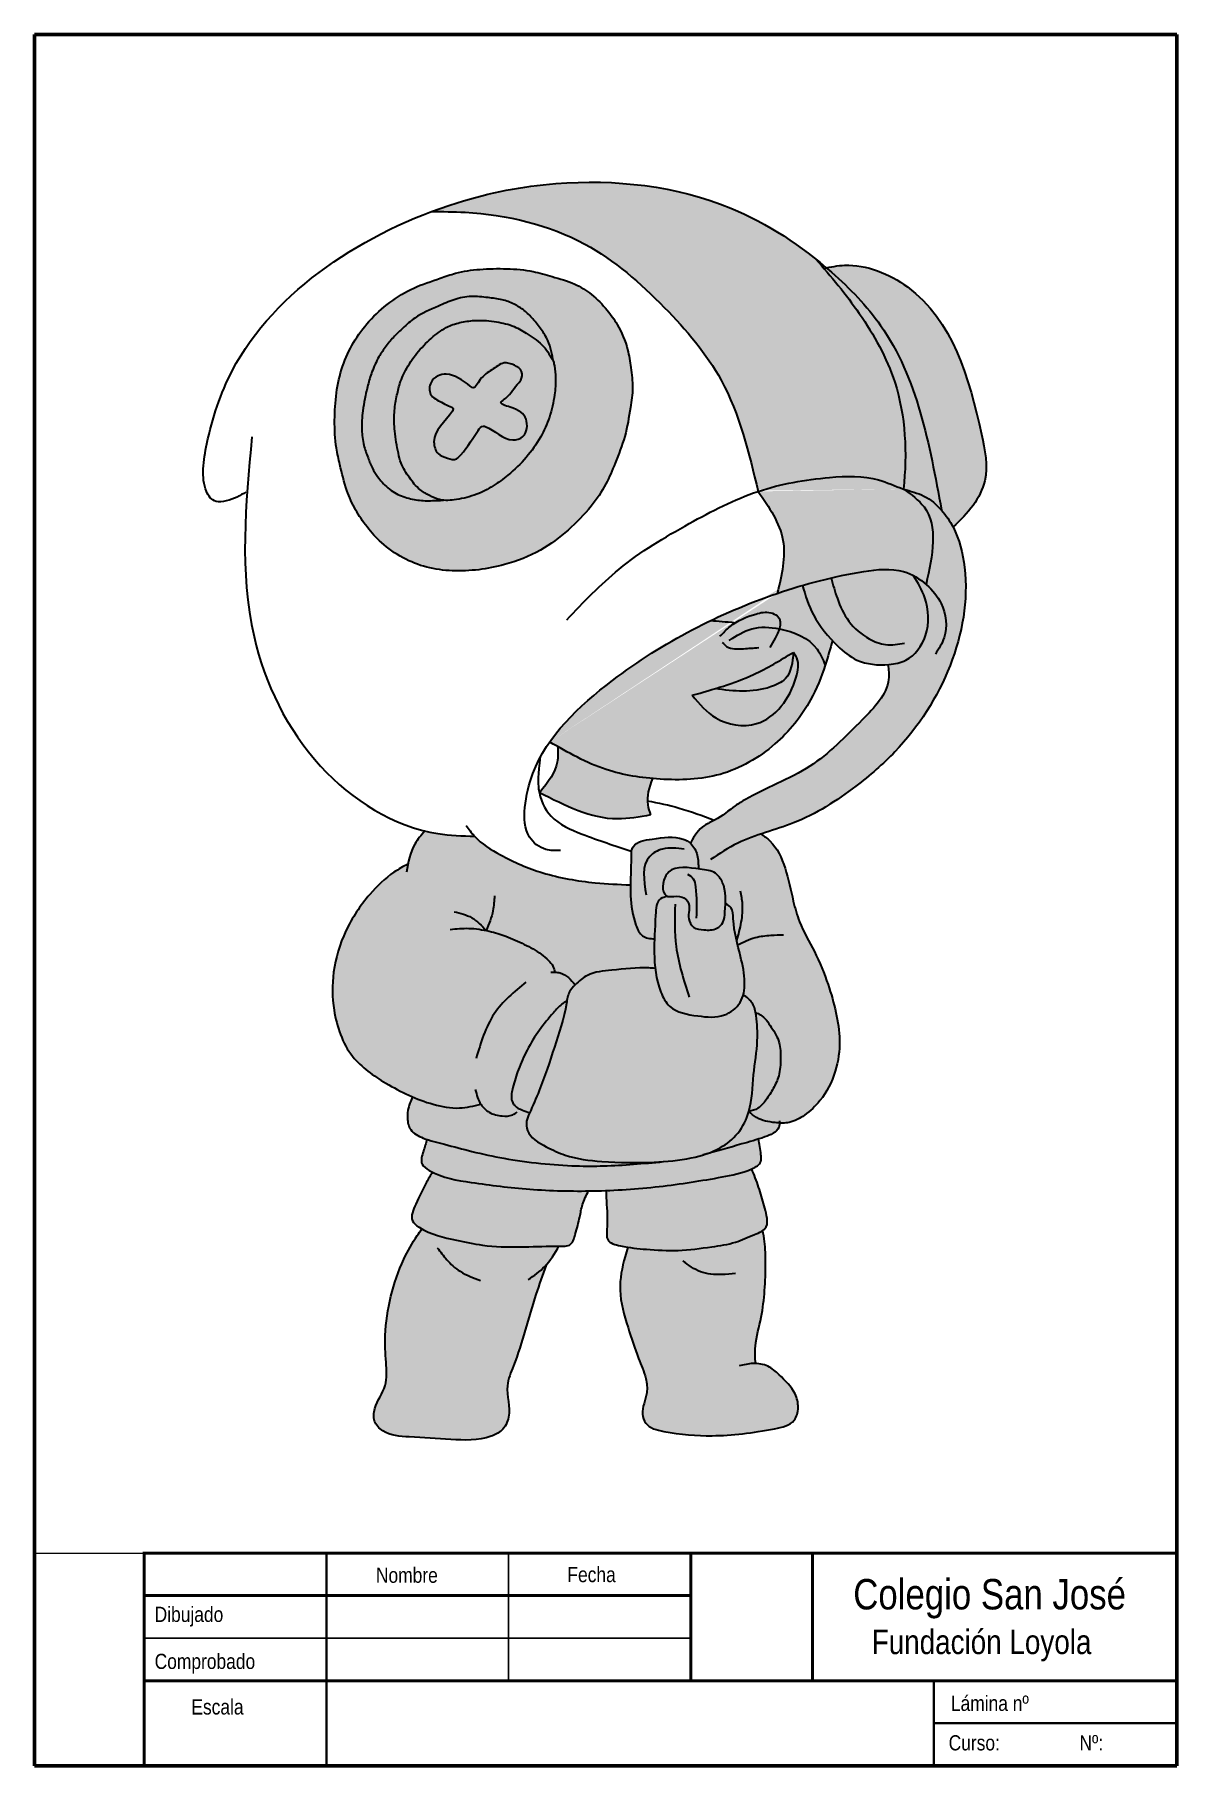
# Paper-space layout 'A4 vertical' of a CAD drawing. Header units: millimetres. Extents: x 10 to 198, y 0 to 285.
# The model-space entities are those that its viewports show. They can reach past a viewport. Long polylines and large blocks are cut down to what shows.
import ezdxf

# ---------------------------------------------------------------- set-up
doc = ezdxf.new("R2010")
doc.units = ezdxf.units.MM
doc.styles.get("Standard").update_dxf_attribs({"font": ''})
doc.styles.get('Standard').set_extended_font_data('Arial Narrow')

psp = doc.layouts.new('A4 vertical')

# ---------------------------------------------------------------- texts
for s, height, p in [('Nombre', 2.5, (66.18218903694009, 30.31314136998594)), ('Fecha', 2.5, (97.69827695525095, 30.41927329014037)), ('Colegio San José', 5, (144.7542867451837, 25.93533016961476)), ('Dibujado', 2.5, (29.75354927397683, 23.8722061760467)), ('Fundación Loyola', 4, (147.7917166083287, 18.58689010488081)), ('Comprobado', 2.5, (29.75354927397683, 16.13846590270339)), ('Lámina nº', 2.5, (160.8234502321838, 9.242665567368569)), ('Escala', 2.5, (35.80047032816441, 8.646404128027378)), ('Curso:', 2.5, (160.4569618650686, 2.739951483127108)), ('Nº:', 2.5, (181.9840013958198, 2.739951483127101))]:
    psp.add_text(s, height=height).set_placement(p)

msp = doc.modelspace()

# ---------------------------------------------------------------- hatches: boundary and pattern name
at = {"lineweight": 35, "true_color": 0xcd6928, "transparency": 33554687}
h = msp.add_hatch(color=32, dxfattribs=at)
h.dxf.hatch_style = 1
h.set_gradient(color1=(248, 153, 30), color2=(244, 238, 81), tint=0.5, name='SPHERICAL')
edge = h.paths.add_edge_path()
edge.add_spline(control_points=[(2002.059899936214, 870.32442122633), (2004.206751981957, 890.6867719714513), (2002.780630400839, 927.3619280923849), (1979.58211406636, 968.7470836596368), (1963.535631555113, 988.8072782959324), (1956.369447581711, 997.0588612753859)], knot_values=[42.87655528962813, 42.87655528962813, 42.87655528962813, 42.87655528962813, 104.6367502425606, 148.7803877932432, 181.568999364136, 181.568999364136, 181.568999364136, 181.568999364136], degree=3, periodic=0)
edge.add_spline(control_points=[(1956.369447581711, 997.0588612753859), (1954.780000320065, 998.8890481669885), (1953.174458840555, 1000.704570448086), (1951.555552945416, 1002.507915439709)], knot_values=[35.60409772114448, 35.60409772114448, 35.60409772114448, 35.60409772114448, 42.87655528962813, 42.87655528962813, 42.87655528962813, 42.87655528962813], degree=3, periodic=0)
edge.add_spline(control_points=[(1951.555552945431, 1002.507915439693), (1936.611343561255, 1014.410604004514), (1891.255836387769, 1042.513423686195), (1815.84692189038, 1050.762761087991), (1759.178710328435, 1039.734980678634), (1735.40864380703, 1031.567221338276), (1730.418738738215, 1029.690647092913)], knot_values=[255.1907825257173, 255.1907825257173, 255.1907825257173, 255.1907825257173, 312.0088983586789, 413.685004878877, 471.4467913166293, 486.8827675000182, 486.8827675000182, 486.8827675000182, 486.8827675000182], degree=3, periodic=0)
edge.add_spline(control_points=[(1730.418738738214, 1029.690647092912), (1736.936077851812, 1029.7829709245), (1767.203988189897, 1029.589921818167), (1817.829796605874, 1017.680763462386), (1864.159377215548, 976.8921349313218), (1903.681399800729, 930.8508767537735), (1913.137124813103, 891.1407754811951), (1918.420833346386, 868.9514033625198)], knot_values=[13.51315720437287, 13.51315720437287, 13.51315720437287, 13.51315720437287, 33.08606563730336, 104.2732049507449, 162.695770937257, 215.8186301461982, 283.0968170664391, 283.0968170664391, 283.0968170664391, 283.0968170664391], degree=3, periodic=0)
edge.add_spline(control_points=[(1918.420833346386, 868.9514033625197), (1931.598331528117, 873.3434943446779), (1954.709815205599, 877.2809638084532), (1984.042284739383, 878.3323594388602), (1997.21154128477, 871.9375316342341), (2002.059899936214, 870.3244212263298)], knot_values=[133.5715674326864, 133.5715674326864, 133.5715674326864, 133.5715674326867, 175.5055890348403, 203.7169698845308, 218.9467510162347, 218.9467510162352, 218.9467510162352, 218.9467510162352], degree=3, periodic=0)
edge = h.paths.add_edge_path()
edge.add_spline(control_points=[(2015.071407703506, 815.4979128545939), (2018.704384921393, 832.2619872444862), (2023.525863760363, 854.8558398846361), (2006.480106290236, 867.1391777360122), (2002.059899936214, 870.32442122633)], knot_values=[0, 0, 0, 0, 44.6219406367582, 60.24408526375981, 60.24408526375981, 60.24408526375981, 60.24408526375981], degree=3, periodic=0)
edge.add_spline(control_points=[(2002.059899936214, 870.3244212263298), (2001.485033753345, 870.5156864955488), (2000.913421118675, 870.7157920579639), (2000.3443165153, 870.9222699450019)], knot_values=[217.1409674976194, 217.1409674976194, 217.1409674976194, 217.1409674976199, 218.9467510162352, 218.9467510162352, 218.9467510162352, 218.9467510162352], degree=3, periodic=0)
edge.add_spline(control_points=[(2000.3443165153, 870.9222699450019), (1997.66070833395, 871.8959147611508), (1995.032868396412, 873.01125372366), (1992.382626988814, 874.0095128252975)], knot_values=[208.6258098349312, 208.6258098349312, 208.6258098349312, 208.6258098349312, 217.1409674976194, 217.1409674976194, 217.1409674976194, 217.1409674976194], degree=3, periodic=0)
edge.add_spline(control_points=[(1992.382626988814, 874.0095128252975), (1991.678912575104, 874.2745789873555), (1990.97361873809, 874.5313903937987), (1990.26528204911, 874.7751024919212)], knot_values=[206.3647934742825, 206.3647934742825, 206.3647934742825, 206.3647934742825, 208.6258098349312, 208.6258098349312, 208.6258098349312, 208.6258098349312], degree=3, periodic=0)
edge.add_spline(control_points=[(1990.26528204911, 874.7751024919212), (1989.435765453295, 875.0605080527775), (1987.32898879057, 875.7363449914619), (1985.180554062562, 876.2477733430627), (1983.869733019465, 876.5039260743893)], knot_values=[199.6736067627643, 199.6736067627643, 199.6736067627643, 199.6736067627643, 202.321430352516, 206.3647934742825, 206.3647934742825, 206.3647934742825, 206.3647934742825], degree=3, periodic=0)
edge.add_spline(control_points=[(1983.869733019465, 876.5039260743893), (1982.6200486268, 876.748131850733), (1981.358947789824, 876.9442623595115), (1980.088727549702, 877.0985050612121)], knot_values=[195.8188259643043, 195.8188259643043, 195.8188259643043, 195.8188259643043, 199.6736067627643, 199.6736067627643, 199.6736067627643, 199.6736067627643], degree=3, periodic=0)
edge.add_spline(control_points=[(1980.088727549702, 877.0985050612121), (1978.702386339142, 877.2668483193663), (1977.305182157472, 877.3852951061313), (1975.90010136423, 877.461889675089)], knot_values=[191.6116488860432, 191.6116488860432, 191.6116488860432, 191.6116488860432, 195.8188259643043, 195.8188259643043, 195.8188259643043, 195.8188259643043], degree=3, periodic=0)
edge.add_spline(control_points=[(1975.90010136423, 877.461889675089), (1974.319937590535, 877.5480284677553), (1972.729811943011, 877.5812350433899), (1971.133972030382, 877.5729510389671)], knot_values=[186.8802278598938, 186.8802278598938, 186.8802278598938, 186.8802278598938, 191.6116488860432, 191.6116488860432, 191.6116488860432, 191.6116488860432], degree=3, periodic=0)
edge.add_spline(control_points=[(1971.133972030382, 877.5729510389671), (1969.560849570389, 877.5647849608329), (1967.982174377246, 877.5163011664212), (1966.402015230231, 877.438459585997)], knot_values=[182.2161606028848, 182.2161606028848, 182.2161606028848, 182.2161606028848, 186.8802278598939, 186.8802278598939, 186.8802278598939, 186.8802278598939], degree=3, periodic=0)
edge.add_spline(control_points=[(1966.402015230231, 877.438459585997), (1964.524948961017, 877.3459918081579), (1962.645788685649, 877.2120972813495), (1960.771354656712, 877.0551474844993)], knot_values=[176.6757292216446, 176.6757292216446, 176.6757292216446, 176.6757292216446, 182.2161606028848, 182.2161606028848, 182.2161606028848, 182.2161606028848], degree=3, periodic=0)
edge.add_spline(control_points=[(1960.771354656712, 877.0551474844993), (1960.375473824725, 877.0219996568361), (1957.465881595028, 876.7706819921677), (1954.571163728397, 876.4731127300487), (1952.082788937344, 876.1762448003063)], knot_values=[168.0710064386204, 168.0710064386204, 168.0710064386204, 168.0710064386204, 169.2411466254248, 176.6757292216447, 176.6757292216447, 176.6757292216447, 176.6757292216447], degree=3, periodic=0)
edge.add_spline(control_points=[(1952.082788937344, 876.1762448003063), (1949.321624913919, 875.8468325870576), (1946.576092827664, 875.4684595220791), (1943.848367524743, 875.0339706035529)], knot_values=[159.8214043016453, 159.8214043016453, 159.8214043016453, 159.8214043016453, 168.0710064386203, 168.0710064386203, 168.0710064386203, 168.0710064386203], degree=3, periodic=0)
edge.add_spline(control_points=[(1943.848367524743, 875.0339706035529), (1940.335685567632, 874.4744489453284), (1936.852533503275, 873.8218675184758), (1933.403555876249, 873.060946288263)], knot_values=[149.1978167472588, 149.1978167472588, 149.1978167472588, 149.1978167472588, 159.8214043016453, 159.8214043016453, 159.8214043016453, 159.8214043016453], degree=3, periodic=0)
edge.add_spline(control_points=[(1933.403555876249, 873.060946288263), (1930.790439955696, 872.4844347547073), (1928.196941278077, 871.845732636379), (1925.625079827868, 871.1381944091736)], knot_values=[141.1488617310749, 141.1488617310749, 141.1488617310749, 141.1488617310749, 149.1978167472588, 149.1978167472588, 149.1978167472588, 149.1978167472588], degree=3, periodic=0)
edge.add_spline(control_points=[(1925.625079827868, 871.1381944091736), (1923.203926887676, 870.4721172147905), (1920.801949633938, 869.7450349934866), (1918.420833346386, 868.9514033625198)], knot_values=[133.5715674326864, 133.5715674326864, 133.5715674326864, 133.5715674326864, 141.1488617310746, 141.1488617310749, 141.1488617310749, 141.1488617310749], degree=3, periodic=0)
edge.add_spline(control_points=[(1918.420833346386, 868.9514033625198), (1924.666859068776, 859.877735800193), (1937.009469492818, 841.9474952253597), (1931.982376112296, 820.7979703366451), (1929.499262772045, 810.3512442832515)], knot_values=[0, 0, 0, 0, 31.4761229066752, 62.1991551049269, 62.1991551049269, 62.1991551049269, 62.1991551049269], degree=3, periodic=0)
edge.add_spline(control_points=[(1929.499262772045, 810.3512442832516), (1933.579993558104, 811.7430862607708), (1937.684347402427, 813.0619062566042), (1941.821921023638, 814.3001104438508)], knot_values=[235.0527291515248, 235.0527291515257, 235.0527291515257, 235.0527291515257, 248.1181945471837, 248.1181945471837, 248.1181945471837, 248.1181945471837], degree=3, periodic=0)
edge.add_spline(control_points=[(1941.821921023638, 814.3001104438508), (1942.540469179653, 814.5151421065999), (1943.260019218652, 814.7277424584105), (1943.980621404191, 814.9378717260281)], knot_values=[248.1181945471837, 248.1181945471837, 248.1181945471837, 248.1181945471837, 250.3871973316646, 250.3871973316646, 250.3871973316646, 250.3871973316646], degree=3, periodic=0)
edge.add_spline(control_points=[(1943.980621404191, 814.9378717260281), (1945.818544216441, 815.4738142782801), (1947.663311495432, 815.9936818324734), (1949.515757207032, 816.4968144763316)], knot_values=[250.3871973316646, 250.3871973316646, 250.3871973316646, 250.3871973316646, 256.1743737548693, 256.1743737548693, 256.1743737548693, 256.1743737548693], degree=3, periodic=0)
edge.add_spline(control_points=[(1949.515757207032, 816.4968144763316), (1953.149206152112, 817.4836756634718), (1956.812195725124, 818.4061539504912), (1960.511019089267, 819.2592695944314)], knot_values=[256.1743737548693, 256.1743737548693, 256.1743737548693, 256.1743737548693, 267.5255350538032, 267.5255350538032, 267.5255350538032, 267.5255350538032], degree=3, periodic=0)
edge.add_spline(control_points=[(1960.511019089267, 819.2592695944314), (1964.84804198008, 820.2595828594949), (1969.234331063701, 821.1645326913382), (1973.680031370716, 821.9660913870359)], knot_values=[267.5255350538032, 267.5255350538032, 267.5255350538032, 267.5255350538032, 280.8352396663644, 280.8352396663644, 280.8352396663644, 280.8352396663644], degree=3, periodic=0)
edge.add_spline(control_points=[(1973.680031370716, 821.9660913870359), (1975.497525095766, 822.2937850683646), (1978.048910541254, 822.7271736563944), (1980.621002854818, 823.1258091175264), (1981.351782928875, 823.2338431772936)], knot_values=[280.8352396663644, 280.8352396663644, 280.8352396663644, 280.8352396663644, 286.2765206671169, 288.4321683992234, 288.4321683992234, 288.4321683992234, 288.4321683992234], degree=3, periodic=0)
edge.add_spline(control_points=[(1981.351782928875, 823.2338431772936), (1983.27122679252, 823.5176020268387), (1985.197171992521, 823.7663163146526), (1987.116484085019, 823.9386427860816)], knot_values=[288.4321683992234, 288.4321683992234, 288.4321683992234, 288.4321683992234, 294.0941246545501, 294.0941246545501, 294.0941246545501, 294.0941246545501], degree=3, periodic=0)
edge.add_spline(control_points=[(1987.116484085019, 823.9386427860816), (1988.278034477772, 824.0429332145911), (1989.437155454181, 824.1192461364026), (1990.590935700187, 824.1584176158466)], knot_values=[294.0941246545501, 294.0941246545501, 294.0941246545501, 294.0941246545501, 297.5206895878055, 297.5206895878055, 297.5206895878055, 297.5206895878055], degree=3, periodic=0)
edge.add_spline(control_points=[(1990.590935700187, 824.1584176158466), (1991.904259437049, 824.2030056853165), (1993.21066330217, 824.1994703712744), (1994.505853561493, 824.1342962982378)], knot_values=[297.5206895878055, 297.5206895878055, 297.5206895878055, 297.5206895878055, 301.4210762327683, 301.4210762327683, 301.4210762327683, 301.4210762327683], degree=3, periodic=0)
edge.add_spline(control_points=[(1994.505853561493, 824.1342962982378), (1995.258374609221, 824.096429381487), (1996.007110224952, 824.0377547660594), (1996.751218256875, 823.955621612894)], knot_values=[301.4210762327683, 301.4210762327683, 301.4210762327683, 301.4210762327683, 303.68724757206, 303.68724757206, 303.68724757206, 303.68724757206], degree=3, periodic=0)
edge.add_spline(control_points=[(1996.751218256875, 823.955621612894), (1997.681114496405, 823.8529815297438), (1998.603783848488, 823.7137062998436), (1999.517582751906, 823.5326224898392)], knot_values=[303.68724757206, 303.68724757206, 303.68724757206, 303.68724757206, 306.5192344827416, 306.5192344827416, 306.5192344827416, 306.5192344827416], degree=3, periodic=0)
edge.add_spline(control_points=[(1999.517582751906, 823.5326224898392), (2000.005899703021, 823.4358547068325), (2000.491683579872, 823.327147929275), (2000.974683575613, 823.2057126931097)], knot_values=[306.5192344827416, 306.5192344827416, 306.5192344827416, 306.5192344827416, 308.0325950357578, 308.0325950357578, 308.0325950357578, 308.0325950357578], degree=3, periodic=0)
edge.add_spline(control_points=[(2000.974683575613, 823.2057126931097), (2001.35274544581, 823.1106608651652), (2002.059007616847, 822.917654244109), (2002.758839801115, 822.6958518128971), (2003.084230852129, 822.5861950581439)], knot_values=[308.0325950357578, 308.0325950357578, 308.0325950357578, 308.0325950357578, 309.2171580295475, 310.2555208686007, 310.2555208686007, 310.2555208686007, 310.2555208686007], degree=3, periodic=0)
edge.add_spline(control_points=[(2003.084230852129, 822.5861950581439), (2003.994169892013, 822.2795456840264), (2004.892290199505, 821.925589057025), (2005.776222942458, 821.5294363943889)], knot_values=[310.2555208686007, 310.2555208686007, 310.2555208686007, 310.2555208686007, 313.1592481895396, 313.1592481895396, 313.1592481895396, 313.1592481895396], degree=3, periodic=0)
edge.add_spline(control_points=[(2005.776222942458, 821.5294363943889), (2006.494191419385, 821.2076640354729), (2007.202799803388, 820.8580532964415), (2007.900778711248, 820.4833431191073)], knot_values=[313.1592481895396, 313.1592481895396, 313.1592481895396, 313.1592481895396, 315.5177813456456, 315.5177813456456, 315.5177813456456, 315.5177813456456], degree=3, periodic=0)
edge.add_spline(control_points=[(2008.067783859687, 820.3930980895316), (2008.925699262282, 819.9264800010083), (2009.767323079603, 819.4220879482666), (2010.590280730001, 818.8850455542256)], knot_values=[315.7061195545054, 315.7061195545054, 315.7061195545054, 315.7061195545054, 318.6121942339519, 318.6121942339519, 318.6121942339519, 318.6121942339519], degree=3, periodic=0)
edge.add_spline(control_points=[(2010.590280730001, 818.8850455542256), (2011.199702875333, 818.4873513013656), (2011.798888870821, 818.0717522591945), (2012.386874422739, 817.6403290794526)], knot_values=[318.6121942339519, 318.6121942339519, 318.6121942339519, 318.6121942339519, 320.7642202401326, 320.7642202401326, 320.7642202401326, 320.7642202401326], degree=3, periodic=0)
edge.add_spline(control_points=[(2012.386874422739, 817.6403290794526), (2013.173113744798, 817.0634409786244), (2013.939326272714, 816.4582587532259), (2014.683206461198, 815.8297570667785)], knot_values=[320.7642202401326, 320.7642202401326, 320.7642202401326, 320.7642202401326, 323.6418546694675, 323.6418546694675, 323.6418546694675, 323.6418546694675], degree=3, periodic=0)
at = {"lineweight": 35, "true_color": 0x000000}
h = msp.add_hatch(color=18, dxfattribs=at)
h.dxf.hatch_style = 1
h.set_gradient(color1=(16, 86, 137), color2=(27, 144, 228), rotation=303, one_color=1, tint=0.5)
edge = h.paths.add_edge_path()
edge.add_spline(control_points=[(1845.170226476304, 940.1359944451934), (1844.710592890861, 943.5870840428172), (1843.559564236209, 952.2294094568915), (1838.741813050833, 963.4772325385725), (1831.370575099868, 974.0040227161938), (1823.30798357335, 982.1446008295843), (1812.499924189255, 989.0046729118811), (1800.731403282379, 992.1210365882052), (1787.90035254409, 996.0806671763564), (1773.816189361227, 997.1564568296947), (1758.869859520843, 996.8660440910368), (1745.884196976814, 995.1245542430215), (1733.489043705066, 990.6306558679855), (1720.233502697278, 986.4296674321462), (1706.398695941861, 977.8661149415548), (1694.538069897738, 967.3255445421258), (1685.377830924846, 954.7568368587611), (1678.910690961698, 940.8178748031623), (1675.571270909528, 925.5761542855474), (1674.691968978225, 909.753967775883), (1675.239133636958, 895.8746376023396), (1678.426695940678, 882.4780367572392), (1681.216143342367, 870.3799047596821), (1686.683087065998, 858.3069491189372), (1693.432157645401, 848.2661581712642), (1702.294445671677, 838.5270423826664), (1713.836045677778, 830.3502717199092), (1727.813787215841, 824.7975070261766), (1742.692725937686, 822.9039321809455), (1757.793195943408, 823.6113065708857), (1775.070226204021, 826.971031462083), (1793.036541806139, 833.9420756376462), (1809.407858923274, 846.2671431573162), (1821.969789538807, 859.2030076773251), (1831.010146345703, 872.320823357652), (1836.647043516823, 886.1623119187543), (1842.40180546594, 900.5769848411599), (1844.745567953622, 915.3054203627019), (1846.908596838426, 928.5739917848257), (1845.75726391447, 936.2315742078841), (1845.170226476304, 940.1359944451934)], knot_values=[0, 0, 0, 0, 10.42159177565109, 26.09807277093927, 36.05662691197098, 48.89396566025189, 60.22780038513508, 73.97624617704605, 85.1737942226372, 100.4665336011931, 116.0135358989166, 130.0805948483887, 139.454612806178, 155.5097857852388, 171.6463470557334, 187.8340766656955, 202.8450237456797, 217.9748932920511, 233.6063689729845, 249.3197805186027, 265.474047479784, 275.0096981865454, 290.5815188750698, 302.6251202058852, 314.5244176974207, 326.7533802510132, 341.9442532400944, 356.5312492221113, 371.4154758175744, 386.5809382043161, 401.708195837372, 424.1002940058299, 443.6664717128386, 462.6994723884227, 478.0507526624767, 491.0715149648355, 507.4580621586437, 524.4151469150271, 535.7253157696476, 547.4913013513628, 547.4913013513628, 547.4913013513628, 547.4913013513628], degree=3, periodic=0)
edge = h.paths.add_edge_path(flags=16)
edge.add_spline(control_points=[(1737.493332995749, 863.8513120998916), (1736.424066375963, 863.8171008157606), (1732.548542629797, 863.693103076017), (1725.842884393511, 863.3756641479033), (1717.346964968345, 864.7492393377576), (1708.970967119918, 867.9023448336422), (1703.271819546559, 872.8647588881593), (1699.297546705201, 877.8388969512703), (1696.313109417418, 882.4590306889227), (1694.024393438383, 888.644749404148), (1691.293662212436, 895.8431640619214), (1690.350553530993, 904.9893726621171), (1690.705879966339, 913.9840300743092), (1692.347966311723, 922.4917473608066), (1693.966011757871, 929.9958037195248), (1696.388424813249, 938.1848568951555), (1699.872938104035, 945.7721610989013), (1704.413478375499, 952.5498836824049), (1709.065914920376, 958.0210681797373), (1714.673077540933, 963.2835529686367), (1722.377588575539, 970.2626928556393), (1732.954901620259, 974.7251115741619), (1743.602757037677, 979.4409751743524), (1753.361797713501, 981.5626620266954), (1762.641726662628, 980.3166492989177), (1771.027177498261, 979.5170515758841), (1778.048877898133, 976.7625037358157), (1784.118138345659, 973.1156729594793), (1789.211552997768, 967.9366773111517), (1793.728049964436, 962.1584156241396), (1798.809788053823, 954.3097618035529), (1800.014756428027, 947.701160942921), (1800.775914562555, 943.5266195934456)], knot_values=[0, 0, 0, 0, 3.210481810816547, 11.63629188849008, 20.07312656173405, 28.87276961744523, 38.12152876138201, 42.28921549633402, 47.98956822721176, 54.51268838320664, 62.02497518004036, 71.00175729558416, 81.84653372644175, 88.93324159254125, 96.96159946853389, 104.87727627026, 114.5103501775265, 121.8694891511584, 129.2938185493325, 135.9924561877372, 144.9568180635218, 160.2682797670647, 169.9440788428194, 180.0049608567827, 189.6552406582888, 197.8586939508042, 205.170504546379, 212.064451234251, 218.9551553567963, 226.7944154113468, 234.1192891279412, 246.6818366209045, 246.6818366209045, 246.6818366209045, 246.6818366209045], degree=3, periodic=0)
edge.add_spline(control_points=[(1800.775914562555, 943.5266195934456), (1800.967828466582, 942.7491663923539), (1801.73184226739, 939.6541067710675), (1802.263648786168, 933.220276804316), (1801.463194446751, 923.255240038842), (1798.888002704678, 911.6794811590204), (1793.402878494055, 899.4832429161152), (1785.41391671984, 888.0684614605254), (1775.827128382033, 879.037896073999), (1766.249647788586, 871.8903692275564), (1756.347469679125, 866.7116781283876), (1746.599176620712, 864.3206719983211), (1739.93146417816, 863.6181245110595), (1737.493332995793, 863.851312099893)], knot_values=[193.6415581240899, 193.6415581240899, 193.6415581240899, 193.6415581240899, 196.0429683851384, 203.2016292932316, 212.8675808739301, 225.963447291158, 238.5632669961919, 252.7464550503166, 267.4714525027773, 277.8617258044536, 288.5708154053859, 300.6569830177455, 308.0480722652494, 308.0480722652494, 308.0480722652494, 308.0480722652494], degree=3, periodic=0)
edge = h.paths.add_edge_path(flags=0)
edge.add_spline(control_points=[(1752.909836107245, 929.4663459061946), (1753.245422073772, 929.1203522613174), (1755.26207991868, 927.0411509006348), (1759.071534661194, 935.2829310096754), (1765.036625444797, 938.0826500549917), (1771.531412825168, 943.9230122191584), (1778.1784866526, 941.7511840039074), (1783.358936333289, 938.4583718496415), (1782.602557936051, 933.0217320403808), (1777.786985448301, 928.335691551706), (1775.477375940658, 923.6563789857722), (1768.907722644199, 919.4124292842523), (1779.424415684885, 916.4974545774287), (1786.462367337444, 912.5135902158863), (1785.47925183231, 899.9796531152674), (1772.887476860144, 896.8376013880941), (1766.998676047074, 904.4102452326606), (1759.512872920265, 906.9498921749368), (1753.720833104182, 898.5371649079667), (1750.401050243348, 892.6003844896654), (1743.976029670135, 886.6644074800786), (1739.413739577128, 888.2675867849637), (1733.531406900874, 890.0437585454769), (1729.709079548693, 902.8357802277551), (1738.982247408988, 908.892822563027), (1743.701339686311, 916.9093837376913), (1739.623792481107, 918.4039299619952), (1735.79061243422, 920.5538687067173), (1728.894950487012, 923.6848444032395), (1729.496776572414, 931.6547625899191), (1733.901055196766, 935.74676908834), (1742.812213006792, 937.2175224908635), (1748.533775377767, 932.8255146057959), (1752.909836107245, 929.4663459061946)], knot_values=[0, 0, 0, 0, 1.327162805999478, 7.975402880768852, 16.59122205488435, 24.70362400312775, 30.77193997602234, 36.31447995489012, 41.31695363395555, 44.53151044337528, 56.24621711838972, 58.14947126264336, 64.11325791438581, 75.5836313268479, 85.78418168805653, 91.93651100602257, 109.571190196922, 110.5405101468209, 114.654115334419, 134.1204103103587, 135.0153728392573, 140.2619254103911, 146.214809564683, 153.3224943306302, 174.0340301710416, 175.1535337853816, 178.4252691984362, 182.9876601732429, 190.8520209839442, 197.474904161522, 203.0821779240526, 207.8341554214784, 223.2893146516707, 223.2893146516707, 223.2893146516707, 223.2893146516707], degree=3, periodic=0)
at = {"lineweight": 35, "true_color": 0xcd6928, "transparency": 33554687}
h = msp.add_hatch(color=32, dxfattribs=at)
h.dxf.hatch_style = 1
h.set_gradient(color1=(19, 103, 52), color2=(0, 255, 0), tint=0.5, name='SPHERICAL')
edge = h.paths.add_edge_path()
edge.add_spline(control_points=[(1957.771990856832, 997.3893244843861), (1955.725844152724, 999.1297003469933), (1953.6536600286, 1000.836825685486), (1951.555552945431, 1002.507915439693)], knot_values=[486.8827675000182, 486.8827675000182, 486.8827675000182, 486.8827675000182, 494.8598031676053, 494.8598031676053, 494.8598031676053, 494.8598031676053], degree=3, periodic=0)
edge.add_spline(control_points=[(1951.555552945416, 1002.507915439709), (1953.174458840555, 1000.704570448086), (1954.780000320065, 998.8890481669885), (1956.369447581711, 997.0588612753859)], knot_values=[35.60409772114448, 35.60409772114448, 35.60409772114448, 35.60409772114448, 42.87655528962814, 42.87655528962814, 42.87655528962814, 42.87655528962814], degree=3, periodic=0)
edge.add_spline(control_points=[(1956.369447581711, 997.0588612753859), (1956.836727195172, 997.1721857219466), (1957.304225927156, 997.2825519870216), (1957.771990856831, 997.389324484386)], knot_values=[6.669999304092802, 6.669999304092802, 6.669999304092802, 6.669999304092802, 8.103095853074441, 8.103095853074441, 8.103095853074441, 8.103095853074441], degree=3, periodic=0)
edge = h.paths.add_edge_path()
edge.add_spline(control_points=[(2015.746428963305, 898.9402929712332), (2014.222599797315, 905.3607353960391), (2012.544641530937, 911.6951475170897), (2010.638358069353, 917.9021152694311)], knot_values=[592.3312689177626, 592.3312689177626, 592.3312689177626, 592.3312689177626, 611.7289593360689, 611.7289593360689, 611.7289593360689, 611.7289593360689], degree=3, periodic=0)
edge.add_spline(control_points=[(2010.638358069353, 917.9021152694311), (2007.705235075859, 927.4525311446989), (2004.231557657903, 936.701225533136), (1999.947048603256, 945.4973376913275)], knot_values=[562.4848095987751, 562.4848095987751, 562.4848095987751, 562.4848095987751, 592.3312689177627, 592.3312689177627, 592.3312689177627, 592.3312689177627], degree=3, periodic=0)
edge.add_spline(control_points=[(1999.947048603256, 945.4973376913275), (1998.501260366482, 948.4655460263907), (1996.963143172752, 951.3822190693361), (1995.322311692174, 954.2415600362792)], knot_values=[552.4132566524835, 552.4132566524835, 552.4132566524835, 552.4132566524835, 562.484809598775, 562.484809598775, 562.484809598775, 562.484809598775], degree=3, periodic=0)
edge.add_spline(control_points=[(1995.322311692174, 954.2415600362792), (1993.721470956918, 957.0312124472981), (1992.022861677219, 959.7662933494003), (1990.216839508067, 962.4414195545395)], knot_values=[542.5871700527582, 542.5871700527582, 542.5871700527582, 542.5871700527582, 552.4132566524836, 552.4132566524836, 552.4132566524836, 552.4132566524836], degree=3, periodic=0)
edge.add_spline(control_points=[(1990.216839508067, 962.4414195545395), (1989.780632224715, 963.0875409336124), (1988.009025915614, 965.6605239291559), (1986.1347897255, 968.1762219615364), (1984.677231322492, 970.0325189050143)], knot_values=[533.0848313190627, 533.0848313190627, 533.0848313190627, 533.0848313190627, 535.4581192082499, 542.5871700527583, 542.5871700527583, 542.5871700527583, 542.5871700527583], degree=3, periodic=0)
edge.add_spline(control_points=[(1984.677231322492, 970.0325189050143), (1982.556015988504, 972.7340268053586), (1980.325877737561, 975.3696986946339), (1978.00635312197, 977.9431067196654)], knot_values=[522.7097740061357, 522.7097740061357, 522.7097740061357, 522.7097740061357, 533.0848313190626, 533.0848313190626, 533.0848313190626, 533.0848313190626], degree=3, periodic=0)
edge.add_spline(control_points=[(1978.00635312197, 977.9431067196654), (1975.893161584342, 980.2875974936826), (1973.705779080163, 982.5804090626266), (1971.458978570586, 984.8242425779312)], knot_values=[513.2576288688482, 513.2576288688482, 513.2576288688482, 513.2576288688482, 522.7097740061357, 522.7097740061357, 522.7097740061357, 522.7097740061357], degree=3, periodic=0)
edge.add_spline(control_points=[(1971.458978570586, 984.8242425779312), (1968.978749884762, 987.3011960177887), (1966.426115542745, 989.7184657289667), (1963.820947892959, 992.0796852566897)], knot_values=[502.8234664177813, 502.8234664177813, 502.8234664177813, 502.8234664177813, 513.2576288688483, 513.2576288688483, 513.2576288688483, 513.2576288688483], degree=3, periodic=0)
edge.add_spline(control_points=[(1963.820947892959, 992.0796852566897), (1962.78643302461, 993.0173280640795), (1960.782169782001, 994.802493425243), (1958.751901709864, 996.5558489609041), (1957.771990811667, 997.3893245228007)], knot_values=[494.859803108914, 494.859803108914, 494.859803108914, 494.859803108914, 499.0032202111833, 502.8234664177813, 502.8234664177813, 502.8234664177813, 502.8234664177813], degree=3, periodic=0)
edge.add_spline(control_points=[(1957.771990856831, 997.389324484386), (1957.304225927156, 997.2825519870216), (1956.836727195172, 997.1721857219466), (1956.369447581711, 997.0588612753859)], knot_values=[6.669999304092803, 6.669999304092803, 6.669999304092803, 6.669999304092803, 8.103095853074443, 8.103095853074443, 8.103095853074443, 8.103095853074443], degree=3, periodic=0)
edge.add_spline(control_points=[(1956.369447581711, 997.0588612753859), (1959.476023236894, 993.481759864672), (1962.521117810335, 989.8486385762143), (1965.484349685727, 986.1409262394793)], knot_values=[42.87655528962814, 42.87655528962814, 42.87655528962814, 42.87655528962814, 57.09057810169242, 57.09057810169242, 57.09057810169242, 57.09057810169242], degree=3, periodic=0)
edge.add_spline(control_points=[(1965.484349685727, 986.1409262394793), (1968.614062569919, 982.2249063128844), (1971.65245590128, 978.2256785109522), (1974.575516194133, 974.1213624032534)], knot_values=[57.09057810169242, 57.09057810169242, 57.09057810169242, 57.09057810169242, 72.10317657585902, 72.10317657585902, 72.10317657585902, 72.10317657585902], degree=3, periodic=0)
edge.add_spline(control_points=[(1974.575516194133, 974.1213624032534), (1975.26906117787, 973.1475447043413), (1977.51741842813, 969.9413964715911), (1979.692809742754, 966.6687636767941), (1981.157263918472, 964.3645641889141)], knot_values=[72.10317657585902, 72.10317657585902, 72.10317657585902, 72.10317657585902, 75.66516686052101, 83.75967964111655, 83.75967964111655, 83.75967964111655, 83.75967964111655], degree=3, periodic=0)
edge.add_spline(control_points=[(1981.157263918472, 964.3645641889141), (1982.846382265176, 961.7068739081406), (1984.474062285817, 959.0071220633948), (1986.023430873888, 956.265989087984)], knot_values=[83.75967964111655, 83.75967964111655, 83.75967964111655, 83.75967964111655, 93.09598409641205, 93.09598409641205, 93.09598409641205, 93.09598409641205], degree=3, periodic=0)
edge.add_spline(control_points=[(1986.023430873888, 956.265989087984), (1987.423203953469, 953.7895195273712), (1988.759057889262, 951.2792739732122), (1990.018550293899, 948.7357541834247)], knot_values=[93.09598409641205, 93.09598409641205, 93.09598409641205, 93.09598409641205, 101.5308444259031, 101.5308444259031, 101.5308444259031, 101.5308444259031], degree=3, periodic=0)
edge.add_spline(control_points=[(1990.018550293899, 948.7357541834247), (1991.412569821081, 945.9205595528878), (1992.7130442066, 943.0646029963066), (1993.903103118369, 940.1685648351056)], knot_values=[101.5308444259031, 101.5308444259031, 101.5308444259031, 101.5308444259031, 110.8666371349883, 110.8666371349883, 110.8666371349883, 110.8666371349883], degree=3, periodic=0)
edge.add_spline(control_points=[(1993.903103118369, 940.1685648351056), (1994.978900913323, 937.5505839628039), (1995.964468010079, 934.8998487033952), (1996.847341764382, 932.2168616316864)], knot_values=[110.8666371349883, 110.8666371349883, 110.8666371349883, 110.8666371349883, 119.3060724530728, 119.3060724530728, 119.3060724530728, 119.3060724530728], degree=3, periodic=0)
edge.add_spline(control_points=[(1996.847341764382, 932.2168616316864), (1996.899934009545, 932.0570377461582), (1997.828402223151, 929.2137712740773), (1998.640873420561, 926.3343698889959), (1999.310850547097, 923.5917631092144)], knot_values=[119.3060724530728, 119.3060724530728, 119.3060724530728, 119.3060724530728, 119.8088044112035, 128.2432728603238, 128.2432728603238, 128.2432728603238, 128.2432728603238], degree=3, periodic=0)
edge.add_spline(control_points=[(1999.310850547097, 923.5917631092144), (2000.013340710737, 920.7160615229682), (2000.609417391261, 917.8126807252258), (2001.106599805958, 914.8896988151812)], knot_values=[128.2432728603238, 128.2432728603238, 128.2432728603238, 128.2432728603238, 137.0870540677094, 137.0870540677094, 137.0870540677094, 137.0870540677094], degree=3, periodic=0)
edge.add_spline(control_points=[(2001.106599805958, 914.8896988151812), (2001.607464796626, 911.945066696622), (2002.007965097824, 908.9805420237974), (2002.315788249525, 906.0043837295283)], knot_values=[137.0870540677094, 137.0870540677094, 137.0870540677094, 137.0870540677094, 145.9963401988643, 145.9963401988643, 145.9963401988643, 145.9963401988643], degree=3, periodic=0)
edge.add_spline(control_points=[(2002.315788249525, 906.0043837295283), (2002.622750993481, 903.0365442041053), (2002.83755395445, 900.0571360014679), (2002.967820389249, 897.0743489932973)], knot_values=[145.9963401988643, 145.9963401988643, 145.9963401988643, 145.9963401988643, 154.8807236586618, 154.8807236586618, 154.8807236586618, 154.8807236586618], degree=3, periodic=0)
edge.add_spline(control_points=[(2002.967820389249, 897.0743489932973), (2003.091790446997, 894.2357338256725), (2003.139198561135, 891.3940585853144), (2003.116615155409, 888.556382056764)], knot_values=[154.8807236586618, 154.8807236586618, 154.8807236586618, 154.8807236586618, 163.3356839273281, 163.3356839273281, 163.3356839273281, 163.3356839273281], degree=3, periodic=0)
edge.add_spline(control_points=[(2003.116615155409, 888.556382056764), (2003.091674617631, 885.4225244127647), (2002.981369407514, 882.2935437699207), (2002.794549509546, 879.1789479067413)], knot_values=[163.3356839273281, 163.3356839273281, 163.3356839273281, 163.3356839273281, 172.6731265854613, 172.6731265854613, 172.6731265854613, 172.6731265854613], degree=3, periodic=0)
edge.add_spline(control_points=[(2002.794549509546, 879.1789479067413), (2002.616564368893, 876.2116420211521), (2002.369130220997, 873.2573925655786), (2002.059899936214, 870.32442122633)], knot_values=[172.6731265854613, 172.6731265854613, 172.6731265854613, 172.6731265854613, 181.568999364136, 181.568999364136, 181.568999364136, 181.568999364136], degree=3, periodic=0)
edge.add_spline(control_points=[(2002.059899936214, 870.3244212263297), (2002.533923616206, 870.1667075366547), (2003.010159493187, 870.0150046600342), (2003.487611995588, 869.8669915653857)], knot_values=[218.9467510162347, 218.9467510162352, 218.9467510162352, 218.9467510162352, 220.4357656326284, 220.4357656326284, 220.4357656326284, 220.4357656326284], degree=3, periodic=0)
edge.add_spline(control_points=[(2003.487611995588, 869.8669915653857), (2005.754784347805, 869.1641547506961), (2008.049389214193, 868.5445152739455), (2010.264831903879, 867.7595630345611)], knot_values=[220.4357656326284, 220.4357656326284, 220.4357656326284, 220.4357656326284, 227.5063176841034, 227.5063176841034, 227.5063176841034, 227.5063176841034], degree=3, periodic=0)
edge.add_spline(control_points=[(2010.264831903879, 867.7595630345611), (2010.737575030368, 867.5920656862797), (2011.206713639397, 867.4170410975378), (2011.671212041201, 867.2320747074858)], knot_values=[227.5063176841034, 227.5063176841034, 227.5063176841034, 227.5063176841034, 229.0150702681274, 229.0150702681274, 229.0150702681274, 229.0150702681274], degree=3, periodic=0)
edge.add_spline(control_points=[(2011.671212041201, 867.2320747074858), (2012.407638508671, 866.9388247313879), (2013.739048316288, 866.3542101819334), (2015.017169499799, 865.6527929959278), (2015.588360160958, 865.3114033851698)], knot_values=[229.0150702681274, 229.0150702681274, 229.0150702681274, 229.0150702681274, 231.4070813739206, 233.4092612642224, 233.4092612642224, 233.4092612642224, 233.4092612642224], degree=3, periodic=0)
edge.add_spline(control_points=[(2015.588360160958, 865.3114033851698), (2016.032901938647, 865.0457093625417), (2016.47067457827, 864.7668144439399), (2016.901625124164, 864.4758760346859)], knot_values=[233.4092612642224, 233.4092612642224, 233.4092612642224, 233.4092612642224, 234.9675020902919, 234.9675020902919, 234.9675020902919, 234.9675020902919], degree=3, periodic=0)
edge.add_spline(control_points=[(2016.901625124164, 864.4758760346859), (2017.469496623136, 864.0925011158098), (2018.025522361378, 863.6882140965879), (2018.569581173015, 863.2656631929058)], knot_values=[234.9675020902919, 234.9675020902919, 234.9675020902919, 234.9675020902919, 237.02082482556, 237.02082482556, 237.02082482556, 237.02082482556], degree=3, periodic=0)
edge.add_spline(control_points=[(2018.569581173015, 863.2656631929058), (2019.18870145619, 862.7848147450013), (2019.792324976234, 862.2803151876117), (2020.380273179848, 861.7560670029968)], knot_values=[237.02082482556, 237.02082482556, 237.02082482556, 237.02082482556, 239.3574357325459, 239.3574357325459, 239.3574357325459, 239.3574357325459], degree=3, periodic=0)
edge.add_spline(control_points=[(2020.380273179848, 861.7560670029968), (2020.903188481607, 861.2898058664391), (2021.413704377327, 860.8079232750429), (2021.911695251076, 860.3131647056562)], knot_values=[239.3574357325459, 239.3574357325459, 239.3574357325459, 239.3574357325459, 241.4355943016309, 241.4355943016309, 241.4355943016309, 241.4355943016309], degree=3, periodic=0)
edge.add_spline(control_points=[(2021.911695251076, 860.3131647056562), (2022.602926192059, 859.6264203303998), (2023.270025758061, 858.9148684095851), (2023.912658018082, 858.1858510913652)], knot_values=[241.4355943016309, 241.4355943016309, 241.4355943016309, 241.4355943016309, 244.3201602222966, 244.3201602222966, 244.3201602222966, 244.3201602222966], degree=3, periodic=0)
edge.add_spline(control_points=[(2023.912660634644, 858.1858481230759), (2022.677984538253, 864.9550873557516), (2021.443308441863, 871.7243265884274), (2020.128550208514, 878.4488663415717)], knot_values=[632.1265480096819, 632.1265480096819, 632.1265480096819, 632.1265480096819, 652.0241875558377, 652.0241875558377, 652.0241875558377, 652.0241875558377], degree=3, periodic=0)
edge.add_spline(control_points=[(2020.128550208514, 878.4488663415717), (2018.780757291325, 885.342367230751), (2017.348807383954, 892.1888941778898), (2015.746428963305, 898.9402929712332)], knot_values=[611.728959336069, 611.728959336069, 611.728959336069, 611.728959336069, 632.1265480096818, 632.1265480096818, 632.1265480096818, 632.1265480096818], degree=3, periodic=0)
at = {"lineweight": 35, "true_color": 0x000000}
h = msp.add_hatch(color=18, dxfattribs=at)
h.dxf.hatch_style = 1
edge = h.paths.add_edge_path()
edge.add_spline(control_points=[(2030.521962425381, 848.533985666245), (2039.183176028277, 856.1188595806415), (2052.887065075184, 873.0693605484844), (2042.385394178082, 924.6903732674327), (2026.893596650203, 980.5031900530007), (1977.207213080289, 1000.908809887142), (1961.219834845487, 998.1763328508484), (1957.771990856831, 997.389324484386)], knot_values=[8.10309585307445, 8.10309585307445, 8.10309585307445, 8.10309585307445, 39.78334244069941, 67.34238703678062, 163.706251494831, 201.9191610970581, 212.482358566793, 212.482358566793, 212.482358566793, 212.482358566793], degree=3, periodic=0)
edge.add_spline(control_points=[(1957.771990856832, 997.3893244843861), (1958.75190173979, 996.5558489350601), (1970.314537545283, 986.5702653664437), (2007.459460110766, 948.392219506603), (2016.974676303504, 896.2240638683716), (2023.912660634644, 858.1858481230759)], knot_values=[494.8598031676054, 494.8598031676054, 494.8598031676054, 494.8598031676054, 498.680049315512, 540.213882163571, 652.0241875558376, 652.0241875558376, 652.0241875558376, 652.0241875558376], degree=3, periodic=0)
edge.add_spline(control_points=[(2023.912660634643, 858.1858481230759), (2026.518757992868, 855.2294288064511), (2028.722469708431, 851.9857763541308), (2030.521962425381, 848.5339856662453)], knot_values=[0, 0, 0, 0, 11.69791943238726, 11.69791943238726, 11.69791943238726, 11.69791943238726], degree=3, periodic=0)
h = msp.add_hatch(color=18, dxfattribs=at)
h.dxf.hatch_style = 1
h.set_gradient(color1=(16, 86, 137), color2=(27, 144, 228), one_color=1, tint=0.5, name='CYLINDER')
edge = h.paths.add_edge_path()
edge.add_spline(control_points=[(2030.521962425381, 848.533985666245), (2039.183176028277, 856.1188595806415), (2052.887065075184, 873.0693605484844), (2042.385394178082, 924.6903732674327), (2026.893596650203, 980.5031900530007), (1977.207213080289, 1000.908809887142), (1961.219834845487, 998.1763328508484), (1957.771990856831, 997.389324484386)], knot_values=[8.10309585307445, 8.10309585307445, 8.10309585307445, 8.10309585307445, 39.78334244069941, 67.34238703678062, 163.706251494831, 201.9191610970581, 212.482358566793, 212.482358566793, 212.482358566793, 212.482358566793], degree=3, periodic=0)
edge.add_spline(control_points=[(1957.771990856832, 997.3893244843861), (1958.75190173979, 996.5558489350601), (1970.314537545283, 986.5702653664437), (2007.459460110766, 948.392219506603), (2016.974676303504, 896.2240638683716), (2023.912660634644, 858.1858481230759)], knot_values=[494.8598031676054, 494.8598031676054, 494.8598031676054, 494.8598031676054, 498.680049315512, 540.213882163571, 652.0241875558376, 652.0241875558376, 652.0241875558376, 652.0241875558376], degree=3, periodic=0)
edge.add_spline(control_points=[(2023.912660634643, 858.1858481230759), (2026.518757992868, 855.2294288064511), (2028.722469708431, 851.9857763541308), (2030.521962425381, 848.5339856662453)], knot_values=[0, 0, 0, 0, 11.69791943238726, 11.69791943238726, 11.69791943238726, 11.69791943238726], degree=3, periodic=0)
at = {"lineweight": 35, "true_color": 0xcd6928}
h = msp.add_hatch(color=32, dxfattribs=at)
h.dxf.hatch_style = 1
h.set_gradient(color1=(122, 175, 223), color2=(50, 130, 205), rotation=138.00000000000003, one_color=1, tint=0.5)
edge = h.paths.add_edge_path()
edge.add_spline(control_points=[(1737.493332995793, 863.851312099893), (1736.7497316068, 863.9224315770591), (1733.955008586273, 864.3695974391696), (1729.400020037542, 866.5933036462103), (1722.963217536131, 870.170271302848), (1717.700671524462, 876.9152256961361), (1713.217970893166, 883.9139268665494), (1711.04746160191, 893.1750781600539), (1709.315360885999, 902.8208030159814), (1708.905047546903, 913.806465595178), (1710.413028858783, 922.922589117202), (1712.429283534715, 931.5963311643982), (1716.470548268505, 940.5915655729003), (1722.958564457283, 949.7509529520912), (1731.029162313105, 957.7314922679041), (1739.285362052397, 963.8101614526164), (1747.991381271852, 966.4226581935999), (1757.415459688646, 967.5774727394014), (1767.64394339949, 966.7155970778534), (1777.960479433457, 964.3341225245292), (1786.777371344665, 958.8705867815278), (1795.54464351489, 953.0330862774781), (1799.090244909114, 946.589883235247), (1800.775914562555, 943.5266195934456)], knot_values=[0, 0, 0, 0, 2.254195455257417, 8.570808463743646, 14.95312779020497, 24.18951666435154, 33.78801567893322, 39.62042743742327, 52.52251885014218, 63.23353752349223, 72.36793141924214, 80.16575451107171, 89.89424287939372, 101.7358277523921, 113.6113060639651, 123.9043570571815, 132.0604122389373, 140.5666559400906, 152.2683357677055, 162.732257881074, 171.8885385180171, 183.2996158289416, 193.6415581240899, 193.6415581240899, 193.6415581240899, 193.6415581240899], degree=3, periodic=0)
edge.add_spline(control_points=[(1800.775914562555, 943.5266195934456), (1800.014756428026, 947.7011609429208), (1798.809788053823, 954.3097618035526), (1793.728049964436, 962.1584156241394), (1789.211552997768, 967.9366773111522), (1784.118138345659, 973.1156729594788), (1778.048877898134, 976.7625037358162), (1771.027177498261, 979.5170515758841), (1762.641726662628, 980.3166492989177), (1753.361797713501, 981.5626620266955), (1743.602757037677, 979.4409751743524), (1732.954901620259, 974.7251115741622), (1722.377588575539, 970.2626928556393), (1714.673077540933, 963.2835529686367), (1709.065914920375, 958.0210681797372), (1704.413478375499, 952.549883682405), (1699.872938104035, 945.7721610989014), (1696.388424813249, 938.1848568951553), (1693.966011757871, 929.9958037195249), (1692.347966311723, 922.4917473608066), (1690.705879966338, 913.9840300743093), (1690.350553530994, 904.9893726621169), (1691.293662212436, 895.8431640619217), (1694.024393438383, 888.6447494041481), (1696.313109417418, 882.4590306889227), (1699.297546705201, 877.8388969512702), (1703.271819546559, 872.8647588881594), (1708.970967119918, 867.9023448336422), (1717.346964968345, 864.7492393377576), (1725.842884393512, 863.3756641479032), (1732.548542629797, 863.6931030760175), (1736.424066375963, 863.8171008157607), (1737.493332995749, 863.8513120998916)], knot_values=[0, 0, 0, 0, 12.56254749296327, 19.88742120955768, 27.72668126410827, 34.61738538665358, 41.5113320745255, 48.82314267010032, 57.02659596261567, 66.67687576412183, 76.7377577780851, 86.41355685383985, 101.7250185573828, 110.6893804331674, 117.3880180715721, 124.8123474697461, 132.171486443378, 141.8045603506446, 149.7202371523706, 157.7485950283633, 164.8353028944628, 175.6800793253204, 184.6568614408642, 192.1691482376979, 198.6922683936928, 204.3926211245705, 208.5603078595225, 217.8090670034593, 226.6087100591705, 235.0455447324144, 243.471354810088, 246.6818366209045, 246.6818366209045, 246.6818366209045, 246.6818366209045], degree=3, periodic=0)
h = msp.add_hatch(color=32, dxfattribs=at)
h.dxf.hatch_style = 1
h.set_gradient(color1=(16, 86, 137), color2=(122, 175, 223), rotation=138.00000000000003, tint=1)
edge = h.paths.add_edge_path()
edge.add_spline(control_points=[(1800.775914562555, 943.5266195934456), (1799.090244909114, 946.589883235247), (1795.54464351489, 953.0330862774781), (1786.777371344665, 958.8705867815278), (1777.960479433457, 964.3341225245292), (1767.64394339949, 966.7155970778534), (1757.415459688646, 967.5774727394014), (1747.991381271852, 966.4226581935999), (1739.285362052397, 963.8101614526164), (1731.029162313105, 957.7314922679041), (1722.958564457283, 949.7509529520912), (1716.470548268505, 940.5915655729003), (1712.429283534715, 931.5963311643982), (1710.413028858783, 922.922589117202), (1708.905047546903, 913.806465595178), (1709.315360885999, 902.8208030159814), (1711.04746160191, 893.1750781600539), (1713.217970893166, 883.9139268665494), (1717.700671524462, 876.9152256961361), (1722.963217536131, 870.170271302848), (1729.400020037542, 866.5933036462103), (1733.955008586273, 864.3695974391696), (1736.7497316068, 863.9224315770591), (1737.493332995793, 863.851312099893)], knot_values=[0, 0, 0, 0, 10.34194229514829, 21.75301960607276, 30.90930024301588, 41.37322235638432, 53.07490218399926, 61.58114588515252, 69.73720106690834, 80.03025206012475, 91.90573037169777, 103.7473152446962, 113.4758036130182, 121.2736267048477, 130.4080206005976, 141.1190392739477, 154.0211306866666, 159.8535424451566, 169.4520414597383, 178.6884303338849, 185.0707496603462, 191.3873626688325, 193.6415581240899, 193.6415581240899, 193.6415581240899, 193.6415581240899], degree=3, periodic=0)
edge.add_spline(control_points=[(1737.493332995793, 863.851312099893), (1739.93146417816, 863.6181245110595), (1746.599176620712, 864.3206719983211), (1756.347469679125, 866.7116781283876), (1766.249647788586, 871.8903692275564), (1775.827128382033, 879.037896073999), (1785.41391671984, 888.0684614605254), (1793.402878494055, 899.4832429161152), (1798.888002704678, 911.6794811590204), (1801.463194446751, 923.255240038842), (1802.263648786168, 933.220276804316), (1801.73184226739, 939.6541067710675), (1800.967828466582, 942.7491663923539), (1800.775914562555, 943.5266195934456)], knot_values=[193.6415581240899, 193.6415581240899, 193.6415581240899, 193.6415581240899, 201.0326473715939, 213.1188149839534, 223.8279045848857, 234.218177886562, 248.9431753390227, 263.1263633931474, 275.7261830981813, 288.8220495154092, 298.4880010961077, 305.6466620042009, 308.0480722652494, 308.0480722652494, 308.0480722652494, 308.0480722652494], degree=3, periodic=0)
edge = h.paths.add_edge_path(flags=16)
edge.add_spline(control_points=[(1752.909836107245, 929.4663459061946), (1753.245422073772, 929.1203522613174), (1755.26207991868, 927.0411509006348), (1759.071534661194, 935.2829310096754), (1765.036625444797, 938.0826500549917), (1771.531412825168, 943.9230122191584), (1778.1784866526, 941.7511840039074), (1783.358936333289, 938.4583718496415), (1782.602557936051, 933.0217320403808), (1777.786985448301, 928.335691551706), (1775.477375940658, 923.6563789857722), (1768.907722644199, 919.4124292842523), (1779.424415684885, 916.4974545774287), (1786.462367337444, 912.5135902158863), (1785.47925183231, 899.9796531152674), (1772.887476860144, 896.8376013880941), (1766.998676047074, 904.4102452326606), (1759.512872920265, 906.9498921749368), (1753.720833104182, 898.5371649079667), (1750.401050243348, 892.6003844896654), (1743.976029670135, 886.6644074800786), (1739.413739577128, 888.2675867849637), (1733.531406900874, 890.0437585454769), (1729.709079548693, 902.8357802277551), (1738.982247408988, 908.892822563027), (1743.701339686311, 916.9093837376913), (1739.623792481107, 918.4039299619952), (1735.79061243422, 920.5538687067173), (1728.894950487012, 923.6848444032395), (1729.496776572414, 931.6547625899191), (1733.901055196766, 935.74676908834), (1742.812213006792, 937.2175224908635), (1748.533775377767, 932.8255146057959), (1752.909836107245, 929.4663459061946)], knot_values=[0, 0, 0, 0, 1.327162805999478, 7.975402880768852, 16.59122205488435, 24.70362400312775, 30.77193997602234, 36.31447995489012, 41.31695363395555, 44.53151044337528, 56.24621711838972, 58.14947126264336, 64.11325791438581, 75.5836313268479, 85.78418168805653, 91.93651100602257, 109.571190196922, 110.5405101468209, 114.654115334419, 134.1204103103587, 135.0153728392573, 140.2619254103911, 146.214809564683, 153.3224943306302, 174.0340301710416, 175.1535337853816, 178.4252691984362, 182.9876601732429, 190.8520209839442, 197.474904161522, 203.0821779240526, 207.8341554214784, 223.2893146516707, 223.2893146516707, 223.2893146516707, 223.2893146516707], degree=3, periodic=0)
at = {"lineweight": 35, "true_color": 0x000000}
h = msp.add_hatch(color=18, dxfattribs=at)
h.dxf.hatch_style = 1
edge = h.paths.add_edge_path()
edge.add_spline(control_points=[(1752.909836107245, 929.4663459061946), (1753.245422073772, 929.1203522613174), (1755.26207991868, 927.0411509006348), (1759.071534661194, 935.2829310096754), (1765.036625444797, 938.0826500549917), (1771.531412825168, 943.9230122191584), (1778.1784866526, 941.7511840039074), (1783.358936333289, 938.4583718496415), (1782.602557936051, 933.0217320403808), (1777.786985448301, 928.335691551706), (1775.477375940658, 923.6563789857722), (1768.907722644199, 919.4124292842523), (1779.424415684885, 916.4974545774287), (1786.462367337444, 912.5135902158863), (1785.47925183231, 899.9796531152674), (1772.887476860144, 896.8376013880941), (1766.998676047074, 904.4102452326606), (1759.512872920265, 906.9498921749368), (1753.720833104182, 898.5371649079667), (1750.401050243348, 892.6003844896654), (1743.976029670135, 886.6644074800786), (1739.413739577128, 888.2675867849637), (1733.531406900874, 890.0437585454769), (1729.709079548693, 902.8357802277551), (1738.982247408988, 908.892822563027), (1743.701339686311, 916.9093837376913), (1739.623792481107, 918.4039299619952), (1735.79061243422, 920.5538687067173), (1728.894950487012, 923.6848444032395), (1729.496776572414, 931.6547625899191), (1733.901055196766, 935.74676908834), (1742.812213006792, 937.2175224908635), (1748.533775377767, 932.8255146057959), (1752.909836107245, 929.4663459061946)], knot_values=[0, 0, 0, 0, 1.327162805999478, 7.975402880768852, 16.59122205488435, 24.70362400312775, 30.77193997602234, 36.31447995489012, 41.31695363395555, 44.53151044337528, 56.24621711838972, 58.14947126264336, 64.11325791438581, 75.5836313268479, 85.78418168805653, 91.93651100602257, 109.571190196922, 110.5405101468209, 114.654115334419, 134.1204103103587, 135.0153728392573, 140.2619254103911, 146.214809564683, 153.3224943306302, 174.0340301710416, 175.1535337853816, 178.4252691984362, 182.9876601732429, 190.8520209839442, 197.474904161522, 203.0821779240526, 207.8341554214784, 223.2893146516707, 223.2893146516707, 223.2893146516707, 223.2893146516707], degree=3, periodic=0)
at = {"lineweight": 35, "true_color": 0xcd6928, "transparency": 33554687}
h = msp.add_hatch(color=32, dxfattribs=at)
h.set_gradient(color1=(19, 155, 72), color2=(88, 186, 72), tint=0.5, name='CYLINDER')
edge = h.paths.add_edge_path()
edge.add_spline(control_points=[(2037.47138705113, 822.4391566566875), (2037.387691361552, 823.402478798222), (2036.984566513582, 827.3543297576452), (2036.331837541422, 831.2912358678152), (2035.660971901046, 834.218841980957)], knot_values=[271.2292978827748, 271.2292978827748, 271.2292978827748, 271.2292978827748, 274.1055677058601, 283.0366346090059, 283.0366346090059, 283.0366346090059, 283.0366346090059], degree=3, periodic=0)
edge.add_spline(control_points=[(2035.660971901046, 834.218841980957), (2035.350493408464, 835.5737462690508), (2035.00207359198, 836.917883661936), (2034.612309163035, 838.2471187934394)], knot_values=[267.0959751690377, 267.0959751690377, 267.0959751690377, 267.0959751690377, 271.2292978827747, 271.2292978827747, 271.2292978827747, 271.2292978827747], degree=3, periodic=0)
edge.add_spline(control_points=[(2034.612309163035, 838.2471187934394), (2034.260400279907, 839.4472530689279), (2033.87478789845, 840.635239247925), (2033.452967162123, 841.8080336569848)], knot_values=[263.3640979842987, 263.3640979842987, 263.3640979842987, 263.3640979842987, 267.0959751690377, 267.0959751690377, 267.0959751690377, 267.0959751690377], degree=3, periodic=0)
edge.add_spline(control_points=[(2033.452967162123, 841.8080336569848), (2032.984861237691, 843.1095154565802), (2032.472164928736, 844.3922886772983), (2031.911455041397, 845.652193765855)], knot_values=[259.2227325439933, 259.2227325439933, 259.2227325439933, 259.2227325439933, 263.3640979842988, 263.3640979842988, 263.3640979842988, 263.3640979842988], degree=3, periodic=0)
edge.add_spline(control_points=[(2031.911455041397, 845.652193765855), (2031.477569553322, 846.6271266975212), (2031.014934062179, 847.5883664429695), (2030.52196242538, 848.5339856662449)], knot_values=[256.0180835696462, 256.0180835696462, 256.0180835696462, 256.0180835696462, 259.2227325439933, 259.2227325439933, 259.2227325439933, 259.2227325439934], degree=3, periodic=0)
edge.add_spline(control_points=[(2030.52196242538, 848.5339856662449), (2030.441971750439, 848.6874239459777), (2030.361182354213, 848.8404509525158), (2030.279594397735, 848.9930597385554)], knot_values=[255.4980900948227, 255.4980900948227, 255.4980900948227, 255.4980900948228, 256.0180835696463, 256.0180835696463, 256.0180835696463, 256.0180835696463], degree=3, periodic=0)
edge.add_spline(control_points=[(2030.279594397735, 848.9930597385554), (2029.637062354748, 850.1949042178787), (2028.945002953949, 851.3708103209544), (2028.203494849339, 852.5173847459503)], knot_values=[251.4029701268404, 251.4029701268404, 251.4029701268404, 251.4029701268404, 255.4980900948227, 255.4980900948227, 255.4980900948227, 255.4980900948227], degree=3, periodic=0)
edge.add_spline(control_points=[(2028.203494849339, 852.5173847459503), (2027.520149297231, 853.5740239500396), (2026.79480813922, 854.6057524588402), (2026.027532934684, 855.6099144690847)], knot_values=[247.6290639509419, 247.6290639509419, 247.6290639509419, 247.6290639509419, 251.4029701268404, 251.4029701268404, 251.4029701268404, 251.4029701268404], degree=3, periodic=0)
edge.add_spline(control_points=[(2026.027532934684, 855.6099144690847), (2025.354798461965, 856.4903474564826), (2024.649827197716, 857.3495887025442), (2023.912660634644, 858.1858481230754)], knot_values=[244.3201641372588, 244.3201641372588, 244.3201641372588, 244.3201641372588, 247.6290639509411, 247.6290639509411, 247.6290639509411, 247.6290639509419], degree=3, periodic=0)
edge.add_spline(control_points=[(2023.912660634644, 858.1858481230755), (2023.787145486501, 858.3282355159827), (2023.660696969104, 858.4699566461085), (2023.533317585398, 858.6109568088162)], knot_values=[243.7567676525155, 243.7567676525155, 243.7567676525155, 243.7567676525162, 244.3201641372594, 244.3201641372594, 244.3201641372594, 244.3201641372594], degree=3, periodic=0)
edge.add_spline(control_points=[(2023.533317585398, 858.6109568088162), (2023.074435954147, 859.1189070185546), (2022.60347367093, 859.6175006146065), (2022.120547754554, 860.104180019911)], knot_values=[241.7271433095683, 241.7271433095683, 241.7271433095683, 241.7271433095683, 243.7567676525155, 243.7567676525155, 243.7567676525155, 243.7567676525155], degree=3, periodic=0)
edge.add_spline(control_points=[(2022.120547754554, 860.104180019911), (2021.65386238828, 860.5744926472119), (2021.176004520323, 861.0336789457133), (2020.687079756219, 861.4794307882125)], knot_values=[239.7657741890321, 239.7657741890321, 239.7657741890321, 239.7657741890321, 241.7271433095683, 241.7271433095683, 241.7271433095683, 241.7271433095683], degree=3, periodic=0)
edge.add_spline(control_points=[(2020.687079756219, 861.4794307882125), (2020.195113135818, 861.9279558857152), (2019.691941485018, 862.36287884167), (2019.177672392722, 862.7818481800999)], knot_values=[237.7922023668839, 237.7922023668839, 237.7922023668839, 237.7922023668839, 239.765774189032, 239.765774189032, 239.765774189032, 239.765774189032], degree=3, periodic=0)
edge.add_spline(control_points=[(2019.177672392722, 862.7818481800999), (2018.669699154336, 863.1956883560222), (2018.150898528394, 863.5939631423985), (2017.62137420056, 863.9744063729477)], knot_values=[235.8427916698299, 235.8427916698299, 235.8427916698299, 235.8427916698299, 237.7922023668839, 237.7922023668839, 237.7922023668839, 237.7922023668839], degree=3, periodic=0)
edge.add_spline(control_points=[(2017.62137420056, 863.9744063729477), (2017.081924977381, 864.3619802659604), (2016.531346295523, 864.7310479037859), (2015.96974778076, 865.0792132923666)], knot_values=[233.856843091253, 233.856843091253, 233.856843091253, 233.856843091253, 235.8427916698299, 235.8427916698299, 235.8427916698299, 235.8427916698299], degree=3, periodic=0)
edge.add_spline(control_points=[(2015.96974778076, 865.0792132923666), (2015.431862236524, 865.4126777239811), (2014.883867816653, 865.7269677960658), (2014.325860838481, 866.0199783854907)], knot_values=[231.9547493286576, 231.9547493286576, 231.9547493286576, 231.9547493286576, 233.856843091253, 233.856843091253, 233.856843091253, 233.856843091253], degree=3, periodic=0)
edge.add_spline(control_points=[(2014.325860838481, 866.0199783854907), (2014.165194447331, 866.1043446314574), (2013.568126805559, 866.4097324177438), (2012.959744742493, 866.6903202723322), (2012.510869901202, 866.8840813712861)], knot_values=[229.9299692969346, 229.9299692969346, 229.9299692969346, 229.9299692969346, 230.4776372516717, 231.9547493286577, 231.9547493286577, 231.9547493286577, 231.9547493286577], degree=3, periodic=0)
edge.add_spline(control_points=[(2012.510869901202, 866.8840813712861), (2011.853008886433, 867.1680533417671), (2011.184301750107, 867.428542985823), (2010.507807936929, 867.6726829561667)], knot_values=[227.7651465880046, 227.7651465880046, 227.7651465880046, 227.7651465880046, 229.9299692969346, 229.9299692969346, 229.9299692969346, 229.9299692969346], degree=3, periodic=0)
edge.add_spline(control_points=[(2010.507807936929, 867.6726829561667), (2008.088698685287, 868.5457157163324), (2005.570017839947, 869.209678150506), (2003.091665353684, 869.9907267590689)], knot_values=[220.023844980627, 220.023844980627, 220.023844980627, 220.023844980627, 227.7651465880046, 227.7651465880046, 227.7651465880046, 227.7651465880046], degree=3, periodic=0)
edge.add_spline(control_points=[(2003.091665353684, 869.9907267590689), (2002.746837230459, 870.0993987608649), (2002.402789817265, 870.2103374145385), (2002.059899936214, 870.3244212263297)], knot_values=[218.9467510162347, 218.9467510162347, 218.9467510162347, 218.9467510162347, 220.0238449806266, 220.0238449806266, 220.0238449806266, 220.0238449806271], degree=3, periodic=0)
edge.add_spline(control_points=[(2002.059899936214, 870.32442122633), (2006.480106290236, 867.1391777360122), (2023.525863760363, 854.855839884636), (2018.704384921393, 832.261987244486), (2015.071407703506, 815.4979128545936)], knot_values=[0, 0, 0, 0, 15.6221446270016, 60.24408526376016, 60.24408526376016, 60.24408526376016, 60.24408526376016], degree=3, periodic=0)
edge.add_spline(control_points=[(2015.071407703506, 815.4979128545931), (2015.171270868256, 815.411549315783), (2015.485262924153, 815.1375551821543), (2015.795024680356, 814.8595645471182), (2016.004600987796, 814.6677128336654)], knot_values=[324.1450865707534, 324.1450865707534, 324.1450865707534, 324.1450865707534, 324.5355351128222, 325.3779110673448, 325.3779110673448, 325.3779110673448, 325.3779110673448], degree=3, periodic=0)
edge.add_spline(control_points=[(2016.004600987796, 814.6677128336654), (2016.586167161866, 814.1353317246338), (2017.151711644016, 813.5882917333015), (2017.698978642677, 813.0257863125544)], knot_values=[325.3779110673448, 325.3779110673448, 325.3779110673448, 325.3779110673448, 327.715471867919, 327.715471867919, 327.715471867919, 327.715471867919], degree=3, periodic=0)
edge.add_spline(control_points=[(2017.698978642677, 813.0257863125544), (2018.357417032639, 812.349013979328), (2018.989397961354, 811.649854756808), (2019.590992749136, 810.9269039650095)], knot_values=[327.715471867919, 327.715471867919, 327.715471867919, 327.715471867919, 330.5278829464858, 330.5278829464858, 330.5278829464858, 330.5278829464858], degree=3, periodic=0)
edge.add_spline(control_points=[(2019.590992749136, 810.9269039650095), (2020.082269554253, 810.3365249217314), (2020.553282603798, 809.7302798773849), (2021.001892393259, 809.1074038627162)], knot_values=[330.5278829464858, 330.5278829464858, 330.5278829464858, 330.5278829464858, 332.8245656262828, 332.8245656262828, 332.8245656262828, 332.8245656262828], degree=3, periodic=0)
edge.add_spline(control_points=[(2021.001892393259, 809.1074038627162), (2021.417590748601, 808.5302240040454), (2021.814052414205, 807.938763865857), (2022.189575067387, 807.3324147910973)], knot_values=[332.8245656262828, 332.8245656262828, 332.8245656262828, 332.8245656262828, 334.9527563951018, 334.9527563951018, 334.9527563951018, 334.9527563951018], degree=3, periodic=0)
edge.add_spline(control_points=[(2022.189575067387, 807.3324147910973), (2022.522580480373, 806.7947174715273), (2022.839119954473, 806.2453118481121), (2023.138006389583, 805.6837734790822)], knot_values=[334.9527563951018, 334.9527563951018, 334.9527563951018, 334.9527563951018, 336.8399902007789, 336.8399902007789, 336.8399902007789, 336.8399902007789], degree=3, periodic=0)
edge.add_spline(control_points=[(2023.138006389583, 805.6837734790822), (2023.330308421135, 805.3224825120988), (2023.607143898049, 804.7743117090558), (2023.866906919054, 804.2146406550572), (2023.951179638841, 804.0277741746175)], knot_values=[336.8399902007789, 336.8399902007789, 336.8399902007789, 336.8399902007789, 338.054226954992, 338.6570384739401, 338.6570384739401, 338.6570384739401, 338.6570384739401], degree=3, periodic=0)
edge.add_spline(control_points=[(2023.951179638841, 804.0277741746175), (2024.152355268484, 803.5816869715834), (2024.342677786032, 803.128796441567), (2024.52180045708, 802.670080485906)], knot_values=[338.6570384739401, 338.6570384739401, 338.6570384739401, 338.6570384739401, 340.0960686510566, 340.0960686510566, 340.0960686510566, 340.0960686510566], degree=3, periodic=0)
edge.add_spline(control_points=[(2024.52180045708, 802.670080485906), (2024.804262586916, 801.9467221021367), (2025.058874318111, 801.2088777674686), (2025.28427600434, 800.4603821171355)], knot_values=[340.0960686510566, 340.0960686510566, 340.0960686510566, 340.0960686510566, 342.3653041774612, 342.3653041774612, 342.3653041774612, 342.3653041774612], degree=3, periodic=0)
edge.add_spline(control_points=[(2025.28427600434, 800.4603821171355), (2025.427135530297, 799.9859857824141), (2025.55826132023, 799.5073107919611), (2025.677307209993, 799.0253334388102)], knot_values=[342.3653041774612, 342.3653041774612, 342.3653041774612, 342.3653041774612, 343.8035450221032, 343.8035450221032, 343.8035450221032, 343.8035450221032], degree=3, periodic=0)
edge.add_spline(control_points=[(2025.677307209993, 799.0253334388102), (2025.815816053542, 798.464557036242), (2025.937972194396, 797.8993101865151), (2026.043230413054, 797.3311305820868)], knot_values=[343.8035450221032, 343.8035450221032, 343.8035450221032, 343.8035450221032, 345.476925569161, 345.476925569161, 345.476925569161, 345.476925569161], degree=3, periodic=0)
edge.add_spline(control_points=[(2026.043230413054, 797.3311305820868), (2026.171216082667, 796.6402691172093), (2026.274218788163, 795.9450716810438), (2026.35125839123, 795.2483025754836)], knot_values=[345.476925569161, 345.476925569161, 345.476925569161, 345.476925569161, 347.5116239761919, 347.5116239761919, 347.5116239761919, 347.5116239761919], degree=3, periodic=0)
edge.add_spline(control_points=[(2026.35125839123, 795.2483025754836), (2026.405842195192, 794.7546304023343), (2026.447392647573, 794.2601692587665), (2026.475561140932, 793.765902328678)], knot_values=[347.5116239761919, 347.5116239761919, 347.5116239761919, 347.5116239761919, 348.9532406843479, 348.9532406843479, 348.9532406843479, 348.9532406843479], degree=3, periodic=0)
edge.add_spline(control_points=[(2026.475561140932, 793.765902328678), (2026.520037789965, 792.9854794463464), (2026.531152093417, 792.2055407544988), (2026.507531773689, 791.4299565125767)], knot_values=[348.9532406843479, 348.9532406843479, 348.9532406843479, 348.9532406843479, 351.2294817154741, 351.2294817154741, 351.2294817154741, 351.2294817154741], degree=3, periodic=0)
edge.add_spline(control_points=[(2026.507531773689, 791.4299565125767), (2026.492718253642, 790.9435476557786), (2026.464242944176, 790.4588514871423), (2026.421767344671, 789.9768226861116)], knot_values=[351.2294817154741, 351.2294817154741, 351.2294817154741, 351.2294817154741, 352.6570297984562, 352.6570297984562, 352.6570297984562, 352.6570297984562], degree=3, periodic=0)
edge.add_spline(control_points=[(2026.421767344671, 789.9768226861116), (2026.328349266854, 788.9166798141871), (2026.167210736398, 787.8694391993674), (2025.93475066563, 786.8452570546549)], knot_values=[352.6570297984562, 352.6570297984562, 352.6570297984562, 352.6570297984562, 355.7966864357098, 355.7966864357098, 355.7966864357098, 355.7966864357098], degree=3, periodic=0)
edge.add_spline(control_points=[(2025.93475066563, 786.8452570546549), (2025.832871935609, 786.396395553975), (2025.717294137389, 785.9519630035559), (2025.587714133818, 785.512814346615)], knot_values=[355.7966864357098, 355.7966864357098, 355.7966864357098, 355.7966864357098, 357.1726828803783, 357.1726828803783, 357.1726828803783, 357.1726828803783], degree=3, periodic=0)
edge.add_spline(control_points=[(2025.217904686732, 784.3796636950524), (2025.28485574143, 784.5667290151046), (2025.413502264505, 784.9423146471509), (2025.531462303857, 785.3221760158759), (2025.587714133818, 785.512814346615)], knot_values=[357.1726828803783, 357.1726828803783, 357.1726828803783, 357.1726828803783, 357.7718300942926, 358.3691623670174, 358.3691623670174, 358.3691623670174, 358.3691623670174], degree=3, periodic=0)
edge.add_spline(control_points=[(2025.587714133818, 785.512814346615), (2025.717294137389, 785.9519630035559), (2025.832871935609, 786.396395553975), (2025.93475066563, 786.8452570546549)], knot_values=[355.7966864357099, 355.7966864357099, 355.7966864357099, 355.7966864357099, 357.1726828803784, 357.1726828803784, 357.1726828803784, 357.1726828803784], degree=3, periodic=0)
edge.add_spline(control_points=[(2025.93475066563, 786.8452570546549), (2026.167210736398, 787.8694391993674), (2026.328349266854, 788.9166798141871), (2026.421767344671, 789.9768226861116)], knot_values=[352.6570297984562, 352.6570297984562, 352.6570297984562, 352.6570297984562, 355.7966864357098, 355.7966864357098, 355.7966864357098, 355.7966864357098], degree=3, periodic=0)
edge.add_spline(control_points=[(2026.421767344671, 789.9768226861116), (2026.464242944176, 790.4588514871423), (2026.492718253642, 790.9435476557786), (2026.507531773689, 791.4299565125767)], knot_values=[351.2294817154742, 351.2294817154742, 351.2294817154742, 351.2294817154742, 352.6570297984563, 352.6570297984563, 352.6570297984563, 352.6570297984563], degree=3, periodic=0)
edge.add_spline(control_points=[(2026.507531773689, 791.4299565125767), (2026.531152093417, 792.2055407544988), (2026.520037789965, 792.9854794463464), (2026.475561140932, 793.765902328678)], knot_values=[348.9532406843479, 348.9532406843479, 348.9532406843479, 348.9532406843479, 351.2294817154741, 351.2294817154741, 351.2294817154741, 351.2294817154741], degree=3, periodic=0)
edge.add_spline(control_points=[(2026.475561140932, 793.765902328678), (2026.447392647573, 794.2601692587665), (2026.405842195192, 794.7546304023343), (2026.35125839123, 795.2483025754836)], knot_values=[347.5116239761918, 347.5116239761918, 347.5116239761918, 347.5116239761918, 348.9532406843478, 348.9532406843478, 348.9532406843478, 348.9532406843478], degree=3, periodic=0)
edge.add_spline(control_points=[(2026.35125839123, 795.2483025754836), (2026.274218788163, 795.9450716810438), (2026.171216082667, 796.6402691172093), (2026.043230413054, 797.3311305820868)], knot_values=[345.4769255691611, 345.4769255691611, 345.4769255691611, 345.4769255691611, 347.5116239761919, 347.5116239761919, 347.5116239761919, 347.5116239761919], degree=3, periodic=0)
edge.add_spline(control_points=[(2026.043230413054, 797.3311305820868), (2025.937972194396, 797.8993101865151), (2025.815816053542, 798.464557036242), (2025.677307209993, 799.0253334388102)], knot_values=[343.8035450221032, 343.8035450221032, 343.8035450221032, 343.8035450221032, 345.476925569161, 345.476925569161, 345.476925569161, 345.476925569161], degree=3, periodic=0)
edge.add_spline(control_points=[(2025.677307209993, 799.0253334388102), (2025.55826132023, 799.5073107919611), (2025.427135530297, 799.9859857824141), (2025.28427600434, 800.4603821171355)], knot_values=[342.3653041774612, 342.3653041774612, 342.3653041774612, 342.3653041774612, 343.8035450221033, 343.8035450221033, 343.8035450221033, 343.8035450221033], degree=3, periodic=0)
edge.add_spline(control_points=[(2025.28427600434, 800.4603821171355), (2025.058874318111, 801.2088777674686), (2024.804262586916, 801.9467221021367), (2024.52180045708, 802.670080485906)], knot_values=[340.0960686510566, 340.0960686510566, 340.0960686510566, 340.0960686510566, 342.3653041774612, 342.3653041774612, 342.3653041774612, 342.3653041774612], degree=3, periodic=0)
edge.add_spline(control_points=[(2024.52180045708, 802.670080485906), (2024.342677786032, 803.128796441567), (2024.152355268484, 803.5816869715834), (2023.951179638841, 804.0277741746175)], knot_values=[338.6570384739401, 338.6570384739401, 338.6570384739401, 338.6570384739401, 340.0960686510566, 340.0960686510566, 340.0960686510566, 340.0960686510566], degree=3, periodic=0)
edge.add_spline(control_points=[(2023.951179638841, 804.0277741746175), (2023.866906919054, 804.2146406550572), (2023.607143898049, 804.7743117090558), (2023.330308421135, 805.3224825120988), (2023.138006389583, 805.6837734790822)], knot_values=[336.8399902007788, 336.8399902007788, 336.8399902007788, 336.8399902007788, 337.4428017197269, 338.65703847394, 338.65703847394, 338.65703847394, 338.65703847394], degree=3, periodic=0)
edge.add_spline(control_points=[(2023.138006389583, 805.6837734790822), (2022.839119954473, 806.2453118481121), (2022.522580480373, 806.7947174715273), (2022.189575067387, 807.3324147910973)], knot_values=[334.9527563951018, 334.9527563951018, 334.9527563951018, 334.9527563951018, 336.8399902007789, 336.8399902007789, 336.8399902007789, 336.8399902007789], degree=3, periodic=0)
edge.add_spline(control_points=[(2022.189575067387, 807.3324147910973), (2021.814052414205, 807.938763865857), (2021.417590748601, 808.5302240040454), (2021.001892393259, 809.1074038627162)], knot_values=[332.8245656262828, 332.8245656262828, 332.8245656262828, 332.8245656262828, 334.9527563951019, 334.9527563951019, 334.9527563951019, 334.9527563951019], degree=3, periodic=0)
edge.add_spline(control_points=[(2021.001892393259, 809.1074038627162), (2020.553282603798, 809.7302798773849), (2020.082269554253, 810.3365249217314), (2019.590992749136, 810.9269039650095)], knot_values=[330.5278829464858, 330.5278829464858, 330.5278829464858, 330.5278829464858, 332.8245656262828, 332.8245656262828, 332.8245656262828, 332.8245656262828], degree=3, periodic=0)
edge.add_spline(control_points=[(2019.590992749136, 810.9269039650095), (2018.989397961354, 811.649854756808), (2018.357417032639, 812.349013979328), (2017.698978642677, 813.0257863125544)], knot_values=[327.715471867919, 327.715471867919, 327.715471867919, 327.715471867919, 330.5278829464858, 330.5278829464858, 330.5278829464858, 330.5278829464858], degree=3, periodic=0)
edge.add_spline(control_points=[(2017.698978642677, 813.0257863125544), (2017.151711644016, 813.5882917333015), (2016.586167161866, 814.1353317246338), (2016.004600987796, 814.6677128336654)], knot_values=[325.3779110673449, 325.3779110673449, 325.3779110673449, 325.3779110673449, 327.7154718679191, 327.7154718679191, 327.7154718679191, 327.7154718679191], degree=3, periodic=0)
edge.add_spline(control_points=[(2016.004600987796, 814.6677128336654), (2015.795024680356, 814.8595645471182), (2015.485262924153, 815.1375551821543), (2015.171270868256, 815.411549315783), (2015.071407703506, 815.4979128545931)], knot_values=[324.1450865707534, 324.1450865707534, 324.1450865707534, 324.1450865707534, 324.987462525276, 325.3779110673448, 325.3779110673448, 325.3779110673448, 325.3779110673448], degree=3, periodic=0)
edge.add_spline(control_points=[(2015.071407703506, 815.4979128545931), (2014.798637479315, 815.7338096630119), (2014.522744451684, 815.9666229536952), (2014.243845984131, 816.1960994919687)], knot_values=[323.0785998774716, 323.0785998774716, 323.0785998774716, 323.0785998774716, 324.1450865707534, 324.1450865707534, 324.1450865707534, 324.1450865707534], degree=3, periodic=0)
edge.add_spline(control_points=[(2014.243845984131, 816.1960994919687), (2013.498334460582, 816.8095033775023), (2012.731348365038, 817.3990653857417), (2011.945129295947, 817.9599488309508)], knot_values=[320.2278200703027, 320.2278200703027, 320.2278200703027, 320.2278200703027, 323.0785998774714, 323.0785998774714, 323.0785998774714, 323.0785998774714], degree=3, periodic=0)
edge.add_spline(control_points=[(2011.945129295947, 817.9599488309508), (2011.31441579177, 818.4098956423032), (2010.671325055132, 818.8413865846032), (2010.017014326167, 819.2519246866117)], knot_values=[317.9408934457782, 317.9408934457782, 317.9408934457782, 317.9408934457782, 320.2278200703027, 320.2278200703027, 320.2278200703027, 320.2278200703027], degree=3, periodic=0)
edge.add_spline(control_points=[(2010.017014326167, 819.2519246866117), (2009.323739680801, 819.6869101522013), (2008.617868964104, 820.0983730107163), (2007.900778711255, 820.4833431191024)], knot_values=[315.517781345655, 315.517781345655, 315.517781345655, 315.517781345655, 317.9408934457783, 317.9408934457783, 317.9408934457783, 317.9408934457783], degree=3, periodic=0)
edge.add_spline(control_points=[(2007.900778711253, 820.4833431191068), (2010.435316949396, 816.4432242223476), (2016.316537292849, 806.0017420181748), (2017.436934488852, 786.8138415848629), (2006.565209271237, 771.582341707799), (1996.904863638397, 769.7410844629809), (1993.261266503262, 769.4368518886329), (1993.049110132844, 769.4204655694779)], knot_values=[74.89421131145451, 74.89421131145451, 74.89421131145451, 74.89421131145451, 89.10319454837142, 110.7904305959921, 128.8989833489593, 138.9646435887963, 139.5864913351197, 139.5864913351197, 139.5864913351197, 139.5864913351197], degree=3, periodic=0)
edge.add_spline(control_points=[(1993.049110132844, 769.420465569478), (1993.516760727422, 766.517097554297), (1994.806631775474, 754.4156879417358), (1974.652893402395, 734.0587677192617), (1949.320428079118, 708.0288674284062), (1919.91392442695, 697.4848496686496), (1904.30995695711, 687.7841335414699), (1895.420576492106, 680.4513015431776), (1885.283051625752, 676.6155703838449), (1881.926462857318, 670.9961729730419), (1879.706393748328, 667.2794678704742)], knot_values=[3.115694429152966, 3.115694429152966, 3.115694429152966, 3.115694429152966, 11.71150049529818, 39.39894509019192, 79.57096648321348, 123.2323366838306, 130.7250360073585, 143.2857928520028, 149.6749919094186, 162.1556061607299, 162.1556061607299, 162.1556061607299, 162.1556061607299], degree=3, periodic=0)
edge.add_spline(control_points=[(1884.093551589695, 652.0013135232047), (1884.096048326135, 654.6491040900871), (1884.025447993433, 659.8546767879545), (1880.811778316729, 666.5004203001924), (1871.419616587668, 671.4385410595503), (1860.208280535219, 669.3887666463233), (1847.546752341352, 667.7799878708994), (1845.830933059366, 663.1374379391534), (1845.514127757169, 662.2802471793019)], knot_values=[0, 0, 0, 0, 7.916586648831775, 15.5824357314586, 20.65366397932332, 38.44225014627325, 50.22680570073867, 52.89540639925261, 52.89540639925261, 52.89540639925261, 52.89540639925261], degree=3, periodic=0)
edge.add_spline(control_points=[(1884.093551589695, 652.0013135232049), (1884.439520866526, 651.9552790554233), (1884.826983262227, 651.9043465737827), (1885.211558799621, 651.8554496399004), (1885.254382073105, 651.850022030853)], knot_values=[32.75731378932102, 32.75731378932102, 32.75731378932102, 32.75731378932102, 33.7000912423101, 33.81834058693658, 33.81834058693658, 33.81834058693658, 33.81834058693658], degree=3, periodic=0)
edge.add_spline(control_points=[(1885.254382073105, 651.850022030853), (1886.229234042841, 651.726465026908), (1887.184957369213, 651.6142352758361), (1888.109103502858, 651.4729272907298)], knot_values=[33.81834058693658, 33.81834058693658, 33.81834058693658, 33.81834058693658, 36.51023210179104, 36.51023210179104, 36.51023210179104, 36.51023210179104], degree=3, periodic=0)
edge.add_spline(control_points=[(1889.356207934528, 651.256906771311), (1888.947907067197, 651.337574963916), (1888.531808501128, 651.4082929332129), (1888.109103502858, 651.4729272907298)], knot_values=[36.51023210179105, 36.51023210179105, 36.51023210179105, 36.51023210179105, 37.74150490238225, 37.74150490238225, 37.74150490238225, 37.74150490238225], degree=3, periodic=0)
edge.add_spline(control_points=[(1890.239174743271, 651.0624102216484), (1889.949335118006, 651.1335746384884), (1889.65485745514, 651.1979024463689), (1889.356207934528, 651.256906771311)], knot_values=[37.74150490238225, 37.74150490238225, 37.74150490238225, 37.74150490238225, 38.64211291245871, 38.64211291245871, 38.64211291245871, 38.64211291245871], degree=3, periodic=0)
edge.add_spline(control_points=[(1891.120516472174, 650.8187868615577), (1890.832008667072, 650.9083706825411), (1890.538057693595, 650.9890253942848), (1890.239174743271, 651.0624102216484)], knot_values=[38.64211291245872, 38.64211291245872, 38.64211291245872, 38.64211291245872, 39.57082091396427, 39.57082091396427, 39.57082091396427, 39.57082091396427], degree=3, periodic=0)
edge.add_spline(control_points=[(1891.94337254708, 650.5317197307857), (1891.674507655805, 650.6367983557986), (1891.400067283132, 650.731984253927), (1891.120516472174, 650.8187868615577)], knot_values=[39.57082091396427, 39.57082091396427, 39.57082091396427, 39.57082091396427, 40.47069630857559, 40.47069630857559, 40.47069630857559, 40.47069630857559], degree=3, periodic=0)
edge.add_spline(control_points=[(1892.553356428655, 650.2711524212175), (1892.353464419181, 650.3643119594834), (1892.150066029899, 650.4509391317615), (1891.94337254708, 650.5317197307857)], knot_values=[40.47069630857558, 40.47069630857558, 40.47069630857558, 40.47069630857558, 41.16248755931537, 41.16248755931537, 41.16248755931537, 41.16248755931537], degree=3, periodic=0)
edge.add_spline(control_points=[(1893.133894838647, 649.9760501214867), (1892.943921984762, 650.0811988652131), (1892.750341780558, 650.179347528782), (1892.553356428655, 650.2711524212175)], knot_values=[41.16248755931537, 41.16248755931537, 41.16248755931537, 41.16248755931537, 41.84421937705681, 41.84421937705681, 41.84421937705681, 41.84421937705681], degree=3, periodic=0)
edge.add_spline(control_points=[(1893.87641630932, 649.5149343249307), (1893.756720523984, 649.5981087170635), (1893.635309223155, 649.6777979531215), (1893.51224190383, 649.7541951483825)], knot_values=[42.30272414944609, 42.30272414944609, 42.30272414944609, 42.30272414944609, 42.75616048205322, 42.75616048205322, 42.75616048205322, 42.75616048205322], degree=3, periodic=0)
edge.add_spline(control_points=[(1894.913609911409, 648.6702020259472), (1894.750953555049, 648.8231469062705), (1894.58428275739, 648.9696924478321), (1894.413691030677, 649.1091166023857)], knot_values=[43.44997571009957, 43.44997571009957, 43.44997571009957, 43.44997571009957, 44.12631714112911, 44.12631714112911, 44.12631714112911, 44.12631714112911], degree=3, periodic=0)
edge.add_spline(control_points=[(1895.558890208991, 648.0078609324705), (1895.351481976847, 648.2394016472284), (1895.136308544911, 648.4607997215339), (1894.913609911409, 648.6702020259472)], knot_values=[44.12631714112911, 44.12631714112911, 44.12631714112911, 44.12631714112911, 45.05232037790571, 45.05232037790571, 45.05232037790571, 45.05232037790571], degree=3, periodic=0)
edge.add_spline(control_points=[(1896.147376339905, 647.2979550918008), (1895.958858161409, 647.5432056143995), (1895.762620299419, 647.7804263207022), (1895.558890208991, 648.0078609324705)], knot_values=[45.05232037790571, 45.05232037790571, 45.05232037790571, 45.05232037790571, 45.96190203343747, 45.96190203343747, 45.96190203343747, 45.96190203343747], degree=3, periodic=0)
edge.add_spline(control_points=[(1896.698308698832, 646.526694202309), (1896.522807084757, 646.790853645528), (1896.339083234002, 647.0485562468839), (1896.147376339905, 647.2979550918008)], knot_values=[45.96190203343747, 45.96190203343747, 45.96190203343747, 45.96190203343747, 46.88686892787415, 46.88686892787415, 46.88686892787415, 46.88686892787415], degree=3, periodic=0)
edge.add_spline(control_points=[(1897.192558165018, 645.7294149124839), (1897.035931281042, 646.0002587991871), (1896.871105357955, 646.2666061711843), (1896.698308698832, 646.526694202309)], knot_values=[46.88686892787417, 46.88686892787417, 46.88686892787417, 46.88686892787417, 47.79757957860133, 47.79757957860133, 47.79757957860133, 47.79757957860133], degree=3, periodic=0)
edge.add_spline(control_points=[(1897.644058537745, 644.8923411834685), (1897.502170580539, 645.1747712592514), (1897.351590794462, 645.4544109388498), (1897.192558165018, 645.7294149124839)], knot_values=[47.79757957860133, 47.79757957860133, 47.79757957860133, 47.79757957860133, 48.72227849216865, 48.72227849216865, 48.72227849216865, 48.72227849216865], degree=3, periodic=0)
edge.add_spline(control_points=[(1898.037980228188, 644.0510079350151), (1897.982419928938, 644.1786755322661), (1897.855805180081, 644.4601736711461), (1897.72062743029, 644.7399296712466), (1897.644058537745, 644.8923411834685)], knot_values=[48.72227849216864, 48.72227849216864, 48.72227849216864, 48.72227849216864, 49.13435705221763, 49.63336467162907, 49.63336467162907, 49.63336467162907, 49.63336467162907], degree=3, periodic=0)
edge.add_spline(control_points=[(1898.386388479649, 643.1873293412978), (1898.278490654895, 643.4769047567919), (1898.162523419, 643.7648300320957), (1898.037980228188, 644.0510079350151)], knot_values=[49.63336467162907, 49.63336467162907, 49.63336467162907, 49.63336467162907, 50.55707421651147, 50.55707421651147, 50.55707421651147, 50.55707421651147], degree=3, periodic=0)
edge.add_spline(control_points=[(1898.809897309152, 641.905493106895), (1898.684956312723, 642.3361037737116), (1898.544316162028, 642.7634841493604), (1898.386388479649, 643.1873293412978)], knot_values=[50.55707421651145, 50.55707421651145, 50.55707421651145, 50.55707421651145, 51.90908764167484, 51.90908764167484, 51.90908764167484, 51.90908764167484], degree=3, periodic=0)
edge.add_spline(control_points=[(1899.148593120323, 640.5609794416835), (1899.051280687861, 641.01237382822), (1898.938965768326, 641.460657089423), (1898.809897309152, 641.905493106895)], knot_values=[51.90908764167484, 51.90908764167484, 51.90908764167484, 51.90908764167484, 53.30576522995858, 53.30576522995858, 53.30576522995858, 53.30576522995858], degree=3, periodic=0)
edge.add_spline(control_points=[(1899.148593120323, 640.5609794416835), (1899.272503303754, 639.9862084713124), (1899.372089173019, 639.4063932712972), (1899.450965785526, 638.8222277598703)], knot_values=[53.30576522995858, 53.30576522995858, 53.30576522995858, 53.30576522995858, 55.08418728538738, 55.08418728538738, 55.08418728538738, 55.08418728538738], degree=3, periodic=0)
edge.add_spline(control_points=[(1899.450965785526, 638.8222277598703), (1899.534462349336, 638.2038465775427), (1899.594752649759, 637.5805905475265), (1899.636124898866, 636.9532828015741)], knot_values=[55.08418728538738, 55.08418728538738, 55.08418728538738, 55.08418728538738, 56.96677485997294, 56.96677485997294, 56.96677485997294, 56.96677485997294], degree=3, periodic=0)
edge.add_spline(control_points=[(1899.636124898866, 636.9532828015741), (1899.675006765873, 636.3637355355412), (1899.697179559812, 635.7706096547504), (1899.706202790487, 635.1745884149489)], knot_values=[56.96677485997294, 56.96677485997294, 56.96677485997294, 56.96677485997294, 58.73604100537858, 58.73604100537858, 58.73604100537858, 58.73604100537858], degree=3, periodic=0)
edge.add_spline(control_points=[(1899.706202790487, 635.1745884149489), (1899.719393876987, 634.3032632750103), (1899.704482244207, 633.4257502899043), (1899.672588940218, 632.5441841693037)], knot_values=[58.73604100537858, 58.73604100537858, 58.73604100537858, 58.73604100537858, 61.32253619848194, 61.32253619848194, 61.32253619848194, 61.32253619848194], degree=3, periodic=0)
edge.add_spline(control_points=[(1899.658292944445, 632.1753224774654), (1899.820294268789, 632.0765389762491), (1899.982295593134, 631.9777554750328), (1900.143206659463, 631.8783007829832)], knot_values=[171.0120690978825, 171.0120690978825, 171.0120690978825, 171.0120690978825, 171.551627977026, 171.551627977026, 171.551627977026, 171.551627977026], degree=3, periodic=0)
edge.add_spline(control_points=[(1900.485248472586, 631.6643567501357), (1900.657667293559, 631.5549654610288), (1900.827884748341, 631.4442189543602), (1900.994505404506, 631.331258166092)], knot_values=[170.0416428712643, 170.0416428712643, 170.0416428712643, 170.0416428712643, 170.6274644316508, 170.6274644316508, 170.6274644316508, 170.6274644316508], degree=3, periodic=0)
edge.add_spline(control_points=[(1901.463933931778, 630.9984977341031), (1901.520985551505, 630.9559959307819), (1901.577396618587, 630.9130997868018), (1901.633101949618, 630.8697691735849)], knot_values=[169.2673618942546, 169.2673618942546, 169.2673618942546, 169.2673618942546, 169.4783419619167, 169.4783419619167, 169.4783419619167, 169.4783419619167], degree=3, periodic=0)
edge.add_spline(control_points=[(1902.015836083533, 630.5543340180985), (1902.069751026989, 630.5070430969976), (1902.122741493894, 630.4591830443902), (1902.174734832391, 630.4107091339268)], knot_values=[168.5493629949946, 168.5493629949946, 168.5493629949946, 168.5493629949946, 168.7681112796851, 168.7681112796851, 168.7681112796851, 168.7681112796851], degree=3, periodic=0)
edge.add_spline(control_points=[(1902.591035673963, 629.9828522450382), (1902.62089812165, 629.9487136687064), (1902.650248234818, 629.9142596860872), (1902.679065821196, 629.8794778663004)], knot_values=[167.7867829068482, 167.7867829068482, 167.7867829068482, 167.7867829068482, 167.9295377323538, 167.9295377323538, 167.9295377323538, 167.9295377323538], degree=3, periodic=0)
edge.add_spline(control_points=[(1903.091699085029, 629.2949611519573), (1903.144979505111, 629.2053840642434), (1903.195327003148, 629.1140026885286), (1903.242921570357, 629.0209288724598)], knot_values=[166.6944460791907, 166.6944460791907, 166.6944460791907, 166.6944460791907, 167.0270693900472, 167.0270693900472, 167.0270693900472, 167.0270693900472], degree=3, periodic=0)
edge.add_spline(control_points=[(1903.412722140207, 628.6549861708799), (1903.473442461526, 628.5104079953629), (1903.528585631646, 628.362404492777), (1903.578743464042, 628.2113434196472)], knot_values=[165.773558120483, 165.773558120483, 165.773558120483, 165.773558120483, 166.268169222782, 166.268169222782, 166.268169222782, 166.268169222782], degree=3, periodic=0)
edge.add_spline(control_points=[(1903.647818437741, 627.9909711115873), (1903.666080027712, 627.9291841490536), (1903.683584226639, 627.8669330407993), (1903.700369315209, 627.804241574679)], knot_values=[165.3367717694001, 165.3367717694001, 165.3367717694001, 165.3367717694001, 165.5353182342187, 165.5353182342187, 165.5353182342187, 165.5353182342187], degree=3, periodic=0)
edge.add_spline(control_points=[(1903.753313316712, 627.5953228731265), (1903.805491709649, 627.3775419906276), (1903.849741493988, 627.1549103766965), (1903.887597220895, 626.9283816108448)], knot_values=[164.4383715127244, 164.4383715127244, 164.4383715127244, 164.4383715127244, 165.1178817988784, 165.1178817988784, 165.1178817988784, 165.1178817988784], degree=3, periodic=0)
edge.add_spline(control_points=[(1903.965568821349, 626.3889731022864), (1903.995960238176, 626.143883355515), (1904.020560731668, 625.8952800456265), (1904.041178303836, 625.644286676167)], knot_values=[163.1880593549291, 163.1880593549291, 163.1880593549291, 163.1880593549291, 163.9057465771143, 163.9057465771143, 163.9057465771143, 163.9057465771143], degree=3, periodic=0)
edge.add_spline(control_points=[(1904.041178303836, 625.644286676167), (1904.062741430464, 625.3817823539092), (1904.079947932412, 625.1166637212827), (1904.094866147815, 624.8502160562973)], knot_values=[162.4374578619157, 162.4374578619157, 162.4374578619157, 162.4374578619157, 163.1880593549291, 163.1880593549291, 163.1880593549291, 163.1880593549291], degree=3, periodic=0)
edge.add_spline(control_points=[(1904.094866147815, 624.8502160562973), (1904.101096084462, 624.7389459058124), (1904.106926955852, 624.6274439790047), (1904.112509395567, 624.5158038805076)], knot_values=[162.1240021553841, 162.1240021553841, 162.1240021553841, 162.1240021553841, 162.4374578619157, 162.4374578619157, 162.4374578619157, 162.4374578619157], degree=3, periodic=0)
edge.add_spline(control_points=[(1904.118520743759, 624.3937021871207), (1904.136982979965, 624.0132166918467), (1904.154912384953, 623.5912399931321), (1904.177369566978, 623.1723065801569), (1904.17955448771, 623.1323402627496)], knot_values=[160.8296538318025, 160.8296538318025, 160.8296538318025, 160.8296538318025, 161.8971118749889, 162.0097730747943, 162.0097730747943, 162.0097730747943, 162.0097730747943], degree=3, periodic=0)
edge.add_spline(control_points=[(1904.17955448771, 623.1323402627496), (1904.236604693394, 622.0887844962677), (1904.32162457849, 621.0640165785835), (1904.430334467765, 620.0548570159259)], knot_values=[157.887970625985, 157.887970625985, 157.887970625985, 157.887970625985, 160.8296538318025, 160.8296538318025, 160.8296538318025, 160.8296538318025], degree=3, periodic=0)
edge.add_spline(control_points=[(1904.430334467765, 620.0548570159259), (1904.430336054921, 620.05484228228), (1904.430337642081, 620.0548275486374), (1904.430339229246, 620.0548128149981)], knot_values=[157.887927677654, 157.887927677654, 157.887927677654, 157.887927677654, 157.8879706259849, 157.8879706259849, 157.8879706259849, 157.8879706259849], degree=3, periodic=0)
edge.add_spline(control_points=[(1904.430339229246, 620.0548128149981), (1904.516435021315, 619.255586540808), (1904.617389629555, 618.4661501171497), (1904.731077162246, 617.6849241579455)], knot_values=[155.5581954358653, 155.5581954358653, 155.5581954358653, 155.5581954358653, 157.887927677654, 157.887927677654, 157.887927677654, 157.887927677654], degree=3, periodic=0)
edge.add_spline(control_points=[(1904.731077162246, 617.6849241579455), (1904.836192116749, 616.9626063345715), (1904.952192147938, 616.2473074435375), (1905.077396919796, 615.5377791149062)], knot_values=[153.4041360346041, 153.4041360346041, 153.4041360346041, 153.4041360346041, 155.5581954358653, 155.5581954358653, 155.5581954358653, 155.5581954358653], degree=3, periodic=0)
edge.add_spline(control_points=[(1905.077396919796, 615.5377791149062), (1905.078639981513, 615.5307347547796), (1905.079883950539, 615.5236909634556), (1905.08112882523, 615.5166477397129)], knot_values=[153.3827500383802, 153.3827500383802, 153.3827500383802, 153.3827500383802, 153.4041360346041, 153.4041360346041, 153.4041360346041, 153.4041360346041], degree=3, periodic=0)
edge.add_spline(control_points=[(1905.08112882523, 615.5166477397129), (1905.359048331845, 613.9442410690635), (1905.682107066728, 612.4001232137333), (1906.03200753031, 610.8707004352391)], knot_values=[148.6083052174692, 148.6083052174692, 148.6083052174692, 148.6083052174692, 153.3827500383802, 153.3827500383802, 153.3827500383802, 153.3827500383802], degree=3, periodic=0)
edge.add_spline(control_points=[(1906.03200753031, 610.8707004352391), (1906.034012144187, 610.8619382229975), (1906.036017639078, 610.853176493086), (1906.038024011542, 610.8444152429483)], knot_values=[148.5809519575045, 148.5809519575045, 148.5809519575045, 148.5809519575045, 148.6083052174692, 148.6083052174692, 148.6083052174692, 148.6083052174692], degree=3, periodic=0)
edge.add_spline(control_points=[(1908.137576956237, 639.3838498453906), (1908.619327271389, 636.9103483130974), (1909.775690294809, 630.973111490714), (1908.883068982868, 621.2202986169309), (1906.99564442811, 614.3368583709102), (1906.038024011539, 610.8444152429355)], knot_values=[0, 0, 0, 0, 7.535342789205893, 18.08736080946542, 28.95505592634009, 28.95505592634009, 28.95505592634009, 28.95505592634009], degree=3, periodic=0)
edge.add_spline(control_points=[(1906.038024011542, 610.8444152429483), (1906.160401977733, 610.3100259447967), (1906.286044820999, 609.7774215712386), (1906.414171767225, 609.2460220627372)], knot_values=[146.9125497129606, 146.9125497129606, 146.9125497129606, 146.9125497129606, 148.5809519575045, 148.5809519575045, 148.5809519575045, 148.5809519575045], degree=3, periodic=0)
edge.add_spline(control_points=[(1906.414171767225, 609.2460220627372), (1906.502002518129, 608.8817488225164), (1906.591000567279, 608.5180417572453), (1906.68091441133, 608.1547140178569)], knot_values=[145.7688634996908, 145.7688634996908, 145.7688634996908, 145.7688634996908, 146.9125497129606, 146.9125497129606, 146.9125497129606, 146.9125497129606], degree=3, periodic=0)
edge.add_spline(control_points=[(1906.68091441133, 608.1547140178569), (1907.117233765109, 606.3916159528937), (1907.57511834644, 604.6374502907812), (1908.025828768095, 602.8708657144887)], knot_values=[140.218968099643, 140.218968099643, 140.218968099643, 140.218968099643, 145.7688634996908, 145.7688634996908, 145.7688634996908, 145.7688634996908], degree=3, periodic=0)
edge.add_spline(control_points=[(1908.025828768095, 602.8708657144887), (1908.13025542163, 602.4615596354057), (1908.288032569475, 601.839843189345), (1908.444102003484, 601.2159828709961), (1908.496976513329, 601.0032560960831)], knot_values=[138.2689622067706, 138.2689622067706, 138.2689622067706, 138.2689622067706, 139.554836631352, 140.218968099643, 140.218968099643, 140.218968099643, 140.218968099643], degree=3, periodic=0)
edge.add_spline(control_points=[(1908.496976513329, 601.0032560960831), (1908.645596028708, 600.405324308366), (1908.792007372758, 599.805394306257), (1908.934402680873, 599.2033718610037)], knot_values=[136.402223446326, 136.402223446326, 136.402223446326, 136.402223446326, 138.2689622067706, 138.2689622067706, 138.2689622067706, 138.2689622067706], degree=3, periodic=0)
edge.add_spline(control_points=[(1908.934402680873, 599.2033718610037), (1909.380011746252, 597.3194147087751), (1909.786291688317, 595.4149662173733), (1910.097838533279, 593.4871386443577)], knot_values=[130.5604880312913, 130.5604880312913, 130.5604880312913, 130.5604880312913, 136.402223446326, 136.402223446326, 136.402223446326, 136.402223446326], degree=3, periodic=0)
edge.add_spline(control_points=[(1910.097838533279, 593.4871386443577), (1910.27547468531, 592.3879399928929), (1910.422313176314, 591.2811408189846), (1910.528084137068, 590.1662058408615)], knot_values=[127.2296778591056, 127.2296778591056, 127.2296778591056, 127.2296778591056, 130.5604880312914, 130.5604880312914, 130.5604880312914, 130.5604880312914], degree=3, periodic=0)
edge.add_spline(control_points=[(1910.528084137068, 590.1662058408615), (1910.549478171115, 589.9406906643657), (1910.569192043571, 589.7148426345019), (1910.587140769175, 589.4886573217044)], knot_values=[126.555963016004, 126.555963016004, 126.555963016004, 126.555963016004, 127.2296778591056, 127.2296778591056, 127.2296778591056, 127.2296778591056], degree=3, periodic=0)
edge.add_spline(control_points=[(1910.587140769175, 589.4886573217044), (1910.6137048601, 589.1539033481938), (1910.636402580045, 588.8184105914225), (1910.654958425184, 588.4821646916972)], knot_values=[125.5588659103078, 125.5588659103078, 125.5588659103078, 125.5588659103078, 126.555963016004, 126.555963016004, 126.555963016004, 126.555963016004], degree=3, periodic=0)
edge.add_spline(control_points=[(1910.654958425184, 588.4821646916972), (1910.688702965606, 587.8706881855185), (1910.70893719499, 587.2509868754076), (1910.713528845082, 586.6286601347912), (1910.713569989931, 586.6229015244592)], knot_values=[123.7286704779565, 123.7286704779565, 123.7286704779565, 123.7286704779565, 125.5419311155136, 125.5588659103078, 125.5588659103078, 125.5588659103078, 125.5588659103078], degree=3, periodic=0)
edge.add_spline(control_points=[(1910.713569989931, 586.6229015244592), (1910.716786197627, 586.1727628712865), (1910.711804434965, 585.7212664937783), (1910.69748099217, 585.2696440686462)], knot_values=[122.4049126126228, 122.4049126126228, 122.4049126126228, 122.4049126126228, 123.7286704779566, 123.7286704779566, 123.7286704779566, 123.7286704779566], degree=3, periodic=0)
edge.add_spline(control_points=[(1910.681303709845, 584.846753727556), (1910.675690612249, 584.7216815708634), (1910.669333534066, 584.596629235334), (1910.662208176181, 584.4716228890156)], knot_values=[121.6250971759847, 121.6250971759847, 121.6250971759847, 121.6250971759847, 121.9917317517041, 121.9917317517041, 121.9917317517041, 121.9917317517041], degree=3, periodic=0)
edge.add_spline(control_points=[(1910.662208176181, 584.4716228890156), (1910.642232749868, 584.1211766237025), (1910.616219254061, 583.7710917971358), (1910.583632313189, 583.4219449625982)], knot_values=[120.597263617293, 120.597263617293, 120.597263617293, 120.597263617293, 121.6250971759847, 121.6250971759847, 121.6250971759847, 121.6250971759847], degree=3, periodic=0)
edge.add_spline(control_points=[(1910.583632313189, 583.4219449625982), (1910.549598642989, 583.0572974105453), (1910.508394902309, 582.6936729854665), (1910.459411197469, 582.3317284902131)], knot_values=[119.523798375681, 119.523798375681, 119.523798375681, 119.523798375681, 120.597263617293, 120.597263617293, 120.597263617293, 120.597263617293], degree=3, periodic=0)
edge.add_spline(control_points=[(1910.459411197469, 582.3317284902131), (1910.432788569442, 582.1350117719695), (1910.403867802983, 581.938791291397), (1910.372550982463, 581.7431724951764)], knot_values=[118.9403703577175, 118.9403703577175, 118.9403703577175, 118.9403703577175, 119.523798375681, 119.523798375681, 119.523798375681, 119.523798375681], degree=3, periodic=0)
edge.add_spline(control_points=[(1910.343464440863, 581.5657804611498), (1910.276865146465, 581.1690479488775), (1910.200250437053, 580.7749314669828), (1910.112798816925, 580.3843156954337)], knot_values=[117.5783379475297, 117.5783379475297, 117.5783379475297, 117.5783379475297, 118.7638474554369, 118.7638474554369, 118.7638474554369, 118.7638474554369], degree=3, periodic=0)
edge.add_spline(control_points=[(1910.11279852044, 580.3843143711404), (1910.06402210945, 580.1664472846053), (1910.011874461708, 579.9496692285184), (1909.956213039144, 579.7341337040791)], knot_values=[116.9171152066367, 116.9171152066367, 116.9171152066367, 116.9171152066367, 117.5783366077968, 117.5783366077968, 117.5783366077968, 117.5783366077968], degree=3, periodic=0)
edge.add_spline(control_points=[(1909.951078467032, 579.714293279404), (1910.255289840661, 579.4911315058475), (1910.55950121429, 579.267969732291), (1910.86105657856, 579.0430804709432)], knot_values=[352.1979365895037, 352.1979365895037, 352.1979365895037, 352.1979365895037, 353.2882323596914, 353.2882323596914, 353.2882323596914, 353.2882323596914], degree=3, periodic=0)
edge.add_spline(control_points=[(1910.86105657856, 579.0430804709432), (1910.973302911335, 578.9593711496782), (1911.0851812509, 578.8754224829544), (1911.19655462112, 578.7911453804977)], knot_values=[351.7921016538847, 351.7921016538847, 351.7921016538847, 351.7921016538847, 352.1979365895038, 352.1979365895038, 352.1979365895038, 352.1979365895038], degree=3, periodic=0)
edge.add_spline(control_points=[(1911.493421957815, 578.5646689317667), (1911.816430598574, 578.3160847616507), (1912.134066538118, 578.0640061476146), (1912.442895646297, 577.8061995064477)], knot_values=[350.2421406566514, 350.2421406566514, 350.2421406566514, 350.2421406566514, 351.4299316936696, 351.4299316936696, 351.4299316936696, 351.4299316936696], degree=3, periodic=0)
edge.add_spline(control_points=[(1912.442895646297, 577.8061995064477), (1912.650373092848, 577.632999953049), (1912.853875650312, 577.4572151028981), (1913.052362021367, 577.2781676886474)], knot_values=[349.4441593625651, 349.4441593625651, 349.4441593625651, 349.4441593625651, 350.2421406566515, 350.2421406566515, 350.2421406566515, 350.2421406566515], degree=3, periodic=0)
edge.add_spline(control_points=[(1913.052362021367, 577.2781676886474), (1913.109820936331, 577.2263360686967), (1913.166859485737, 577.1742310399318), (1913.223452408329, 577.1218361722482)], knot_values=[349.2131553945047, 349.2131553945047, 349.2131553945047, 349.2131553945047, 349.4441593625651, 349.4441593625651, 349.4441593625651, 349.4441593625651], degree=3, periodic=0)
edge.add_spline(control_points=[(1913.826923756568, 576.5328188400873), (1914.028926971558, 576.3241141503748), (1914.22310616502, 576.1103206601935), (1914.408061459925, 575.8905278793484)], knot_values=[347.485190276258, 347.485190276258, 347.485190276258, 347.485190276258, 348.3658965486234, 348.3658965486234, 348.3658965486234, 348.3658965486234], degree=3, periodic=0)
edge.add_spline(control_points=[(1914.477822269619, 575.8068073750144), (1914.546921988743, 575.7230524981168), (1914.614675437325, 575.6384219970728), (1914.68100675312, 575.5528665305278)], knot_values=[347.0404750064479, 347.0404750064479, 347.0404750064479, 347.0404750064479, 347.3737553403803, 347.3737553403803, 347.3737553403803, 347.3737553403803], degree=3, periodic=0)
edge.add_spline(control_points=[(1914.961227296274, 575.1734614829312), (1915.056693359388, 575.0374933969738), (1915.159074547625, 574.8832817843329), (1915.256601242932, 574.7259127742061), (1915.266594762219, 574.7096715173735)], knot_values=[345.9838474309341, 345.9838474309341, 345.9838474309341, 345.9838474309341, 346.4967501638536, 346.5556414893143, 346.5556414893143, 346.5556414893143, 346.5556414893143], degree=3, periodic=0)
edge.add_spline(control_points=[(1915.446290769523, 574.4044828922863), (1915.529193515219, 574.2573174216031), (1915.608268697307, 574.1076961501049), (1915.683762204862, 573.9558204430991)], knot_values=[345.0986875045236, 345.0986875045236, 345.0986875045236, 345.0986875045236, 345.6194976277025, 345.6194976277025, 345.6194976277025, 345.6194976277025], degree=3, periodic=0)
edge.add_spline(control_points=[(1915.683763043509, 573.9558187559323), (1915.7616207315, 573.7991867852224), (1915.835668900771, 573.6401569658158), (1915.90617727271, 573.4789501799562)], knot_values=[344.561565396601, 344.561565396601, 344.561565396601, 344.561565396601, 345.0986855759874, 345.0986855759874, 345.0986855759874, 345.0986855759874], degree=3, periodic=0)
edge.add_spline(control_points=[(1916.040631021674, 573.1584822641886), (1916.104549647536, 572.9996186327703), (1916.165311911603, 572.8388477652604), (1916.22316310494, 572.6763705372408)], knot_values=[343.6883194291329, 343.6883194291329, 343.6883194291329, 343.6883194291329, 344.2087070013578, 344.2087070013578, 344.2087070013578, 344.2087070013578], degree=3, periodic=0)
edge.add_spline(control_points=[(1916.422759826887, 572.0731003873713), (1916.475603106585, 571.9010728436247), (1916.525653942947, 571.7274831316283), (1916.573183611062, 571.5525534059943)], knot_values=[342.5138903158947, 342.5138903158947, 342.5138903158947, 342.5138903158947, 343.0520398619298, 343.0520398619298, 343.0520398619298, 343.0520398619298], degree=3, periodic=0)
edge.add_spline(control_points=[(1916.604302022552, 571.4364841670748), (1916.729682909824, 570.9625253724992), (1916.83711508141, 570.4791522936425), (1916.931940750403, 569.990739815344)], knot_values=[340.9418155121004, 340.9418155121004, 340.9418155121004, 340.9418155121004, 342.3950646553012, 342.3950646553012, 342.3950646553012, 342.3950646553012], degree=3, periodic=0)
edge.add_spline(control_points=[(1913.114576226871, 512.5128002426193), (1914.94862825005, 513.0083305119593), (1918.929834697181, 514.0839860975763), (1923.380704426817, 519.4800108924585), (1927.250776860736, 525.7295914285978), (1931.090973220847, 533.6745424668795), (1931.418780287033, 542.7567532549427), (1931.304731155745, 552.7086254215453), (1926.216919250131, 560.88838908987), (1921.77279043775, 567.378460311348), (1917.989973417886, 569.0619504357189), (1917.037611961408, 569.4163367366888)], knot_values=[2.705311225562411, 2.705311225562411, 2.705311225562411, 2.705311225562411, 8.282913458285591, 14.81270277597, 22.80277783454694, 30.63415714056182, 40.78932884881374, 49.80488422154861, 59.78218830153563, 69.26107699672387, 72.29018030376236, 72.29018030376236, 72.29018030376236, 72.29018030376236], degree=3, periodic=0)
edge.add_spline(control_points=[(1913.114576226857, 512.5128002425677), (1913.072114333785, 512.3678582971478), (1913.028791825289, 512.2230807676261), (1912.984608340478, 512.078485944459)], knot_values=[282.7384298090285, 282.7384298090285, 282.7384298090285, 282.7384298090285, 283.1909980487816, 283.1909980487816, 283.1909980487816, 283.1909980487816], degree=3, periodic=0)
edge.add_spline(control_points=[(1913.114576226871, 512.5128002426193), (1913.461949138251, 512.2093901730965), (1913.809322049631, 511.9059801035736), (1914.159080533991, 511.6070406944257)], knot_values=[214.1660375427454, 214.1660375427454, 214.1660375427454, 214.1660375427454, 215.5327967794044, 215.5327967794044, 215.5327967794044, 215.5327967794044], degree=3, periodic=0)
edge.add_spline(control_points=[(1914.159080533991, 511.6070406944257), (1914.332784612492, 511.4585754050453), (1914.507077095814, 511.311212810127), (1914.682250209367, 511.1655005519268)], knot_values=[213.4872501384276, 213.4872501384276, 213.4872501384276, 213.4872501384276, 214.1660375427454, 214.1660375427454, 214.1660375427454, 214.1660375427454], degree=3, periodic=0)
edge.add_spline(control_points=[(1914.682250209367, 511.1655005519268), (1914.727188358767, 511.1281201623481), (1914.772184462919, 511.0908483823237), (1914.817243455394, 511.0536944575612)], knot_values=[213.3131169671497, 213.3131169671497, 213.3131169671497, 213.3131169671497, 213.4872501384275, 213.4872501384275, 213.4872501384275, 213.4872501384275], degree=3, periodic=0)
edge.add_spline(control_points=[(1914.817243455394, 511.0536944575612), (1915.109270964643, 510.812899723559), (1915.403939998014, 510.5770553127352), (1915.702593592717, 510.348678131213)], knot_values=[212.1845591922504, 212.1845591922504, 212.1845591922504, 212.1845591922504, 213.3131169671497, 213.3131169671497, 213.3131169671497, 213.3131169671497], degree=3, periodic=0)
edge.add_spline(control_points=[(1915.702593592717, 510.348678131213), (1915.916771435566, 510.1848986456761), (1916.13299852445, 510.0249595301983), (1916.351770205103, 509.8697890827447)], knot_values=[211.3752199643126, 211.3752199643126, 211.3752199643126, 211.3752199643126, 212.1845591922504, 212.1845591922504, 212.1845591922504, 212.1845591922504], degree=3, periodic=0)
edge.add_spline(control_points=[(1916.351770205103, 509.8697890827447), (1916.574286789163, 509.7119624490077), (1916.799435826552, 509.5590691394167), (1917.027738538708, 509.4120859440547)], knot_values=[210.5520265792784, 210.5520265792784, 210.5520265792784, 210.5520265792784, 211.3752199643126, 211.3752199643126, 211.3752199643126, 211.3752199643126], degree=3, periodic=0)
edge.add_spline(control_points=[(1917.027738538708, 509.4120859440547), (1917.206079206798, 509.29726873049), (1917.38634427574, 509.1860579220526), (1917.568782196232, 509.0789191254166)], knot_values=[209.9089818389479, 209.9089818389479, 209.9089818389479, 209.9089818389479, 210.5520265792784, 210.5520265792784, 210.5520265792784, 210.5520265792784], degree=3, periodic=0)
edge.add_spline(control_points=[(1917.568782196232, 509.0789191254166), (1917.573863786718, 509.0759349021356), (1917.649241572161, 509.0317299451994), (1917.724991217601, 508.9882218689574), (1917.79594836822, 508.948243007231)], knot_values=[209.643383471338, 209.643383471338, 209.643383471338, 209.643383471338, 209.6612947149314, 209.9089818389479, 209.9089818389479, 209.9089818389479, 209.9089818389479], degree=3, periodic=0)
edge.add_spline(control_points=[(1917.79594836822, 508.948243007231), (1917.870174737805, 508.9064221936811), (1917.944746741759, 508.8652526301942), (1918.019655751479, 508.8247218257217)], knot_values=[209.3842846229743, 209.3842846229743, 209.3842846229743, 209.3842846229743, 209.6433834713381, 209.6433834713381, 209.6433834713381, 209.6433834713381], degree=3, periodic=0)
edge.add_spline(control_points=[(1918.019655751479, 508.8247218257217), (1918.293392727858, 508.6766117397927), (1918.571629949162, 508.5370313952147), (1918.853946360406, 508.4053712591257)], knot_values=[208.4374701396525, 208.4374701396525, 208.4374701396525, 208.4374701396525, 209.3842846229743, 209.3842846229743, 209.3842846229743, 209.3842846229743], degree=3, periodic=0)
edge.add_spline(control_points=[(1918.853946360406, 508.4053712591257), (1919.124838026624, 508.2790391288664), (1919.399485410771, 508.1599991496142), (1919.677516534746, 508.0477128337971)], knot_values=[207.5289712257718, 207.5289712257718, 207.5289712257718, 207.5289712257718, 208.4374701396525, 208.4374701396525, 208.4374701396525, 208.4374701396525], degree=3, periodic=0)
edge.add_spline(control_points=[(1919.677516534746, 508.0477128337971), (1919.776793834318, 508.0076184657499), (1919.876502563594, 507.9683851955316), (1919.976625787504, 507.9299885073852)], knot_values=[207.2045711458647, 207.2045711458647, 207.2045711458647, 207.2045711458647, 207.5289712257718, 207.5289712257718, 207.5289712257718, 207.5289712257718], degree=3, periodic=0)
edge.add_spline(control_points=[(1919.976625787504, 507.9299885073852), (1920.096674095851, 507.8839506624374), (1920.217318287687, 507.839115499991), (1920.338529171898, 507.7954407620437)], knot_values=[206.8156136263279, 206.8156136263279, 206.8156136263279, 206.8156136263279, 207.2045711458647, 207.2045711458647, 207.2045711458647, 207.2045711458647], degree=3, periodic=0)
edge.add_spline(control_points=[(1920.338529171898, 507.7954407620437), (1920.726308353293, 507.6557160645543), (1921.11988760302, 507.5278682542007), (1921.518311094151, 507.4105136448985)], knot_values=[205.5712564920288, 205.5712564920288, 205.5712564920288, 205.5712564920288, 206.8156136263279, 206.8156136263279, 206.8156136263279, 206.8156136263279], degree=3, periodic=0)
edge.add_spline(control_points=[(1921.518311094151, 507.4105136448985), (1921.927549433525, 507.2899735500052), (1922.341898568723, 507.1805040446366), (1922.760322705741, 507.0806056797732)], knot_values=[204.2931223996288, 204.2931223996288, 204.2931223996288, 204.2931223996288, 205.5712564920289, 205.5712564920289, 205.5712564920289, 205.5712564920289], degree=3, periodic=0)
edge.add_spline(control_points=[(1922.760322705741, 507.0806056797732), (1922.936559737678, 507.0385292559693), (1923.113519687034, 506.9981507809007), (1923.291125158485, 506.959358214586)], knot_values=[203.7547821392704, 203.7547821392704, 203.7547821392704, 203.7547821392704, 204.2931223996288, 204.2931223996288, 204.2931223996288, 204.2931223996288], degree=3, periodic=0)
edge.add_spline(control_points=[(1923.291125158485, 506.959358214586), (1923.434029863439, 506.9281449856338), (1923.577352486785, 506.8979584921616), (1923.721052711798, 506.8687403703658)], knot_values=[203.3216234339527, 203.3216234339527, 203.3216234339527, 203.3216234339527, 203.7547821392703, 203.7547821392703, 203.7547821392703, 203.7547821392703], degree=3, periodic=0)
edge.add_spline(control_points=[(1923.721052711798, 506.8687403703658), (1924.279871759509, 506.7551174237321), (1924.844401139848, 506.656138809696), (1925.412269880214, 506.5683722313732)], knot_values=[201.6371630568542, 201.6371630568542, 201.6371630568542, 201.6371630568542, 203.3216234339527, 203.3216234339527, 203.3216234339527, 203.3216234339527], degree=3, periodic=0)
edge.add_spline(control_points=[(1925.412269880214, 506.5683722313732), (1926.085921505499, 506.4642564490979), (1926.764272483501, 506.3759189327377), (1927.443364696256, 506.2976297822737)], knot_values=[199.6389205227939, 199.6389205227939, 199.6389205227939, 199.6389205227939, 201.6371630568542, 201.6371630568542, 201.6371630568542, 201.6371630568542], degree=3, periodic=0)
edge.add_spline(control_points=[(1927.443364696256, 506.2976297822737), (1927.702530851411, 506.2677518102766), (1927.961804964569, 506.2393373442947), (1928.220967028305, 506.2120678944381)], knot_values=[198.8763188835866, 198.8763188835866, 198.8763188835866, 198.8763188835866, 199.6389205227939, 199.6389205227939, 199.6389205227939, 199.6389205227939], degree=3, periodic=0)
edge.add_spline(control_points=[(1928.220967028305, 506.2120678944381), (1928.236816588365, 506.210400178195), (1928.45416675337, 506.1875883686037), (1928.671428639046, 506.1655682584151), (1928.872726271093, 506.1460605302154)], knot_values=[198.2367346306272, 198.2367346306272, 198.2367346306272, 198.2367346306272, 198.2833730170778, 198.8763188835866, 198.8763188835866, 198.8763188835866, 198.8763188835866], degree=3, periodic=0)
edge.add_spline(control_points=[(1928.872726271093, 506.1460605302154), (1929.484608740058, 506.0867630771189), (1930.095368121661, 506.0358430808618), (1930.703721569124, 505.9996544379371)], knot_values=[196.4343628040344, 196.4343628040344, 196.4343628040344, 196.4343628040344, 198.2367346306272, 198.2367346306272, 198.2367346306272, 198.2367346306272], degree=3, periodic=0)
edge.add_spline(control_points=[(1930.703721569124, 505.9996544379389), (1930.705843335507, 506.0877639078639), (1930.707438765603, 506.1761580008862), (1930.708630818066, 506.2647702255359)], knot_values=[0.8357826286921699, 0.8357826286921699, 0.8357826286921699, 0.8357826286921699, 1.090548139957215, 1.090548139957215, 1.090548139957215, 1.090548139957215], degree=3, periodic=0)
edge.add_spline(control_points=[(1930.708630818066, 506.2647702255359), (1930.709388798706, 506.3211153552735), (1930.709983685603, 506.3775486800438), (1930.71044709042, 506.4340531054351)], knot_values=[0.6737869690453837, 0.6737869690453837, 0.6737869690453837, 0.6737869690453837, 0.8357826286921699, 0.8357826286921699, 0.8357826286921699, 0.8357826286921699], degree=3, periodic=0)
edge.add_spline(control_points=[(1930.71044709042, 506.4340531054351), (1930.710680013515, 506.4624541603493), (1930.710879718832, 506.4908731782031), (1930.71105022061, 506.5193079882447)], knot_values=[0.5923624152405074, 0.5923624152405074, 0.5923624152405074, 0.5923624152405074, 0.6737869690453838, 0.6737869690453838, 0.6737869690453838, 0.6737869690453838], degree=3, periodic=0)
edge.add_spline(control_points=[(1930.71105022061, 506.5193079882447), (1930.712290618509, 506.7261708074564), (1930.711985407234, 506.9338694346495), (1930.711680195959, 507.1415680618427)], knot_values=[0, 0, 0, 0, 0.5923624152405073, 0.5923624152405073, 0.5923624152405073, 0.5923624152405073], degree=3, periodic=0)
edge.add_spline(control_points=[(1930.703732086175, 505.999653812319), (1931.303159869525, 505.9639962890183), (1931.900251792397, 505.9426410549132), (1932.493780648613, 505.9416664204867)], knot_values=[194.6584246202636, 194.6584246202636, 194.6584246202636, 194.6584246202636, 196.4343524177281, 196.4343524177281, 196.4343524177281, 196.4343524177281], degree=3, periodic=0)
edge.add_spline(control_points=[(1932.493780648613, 505.9416664204867), (1932.57226498924, 505.9415375412594), (1932.650687027249, 505.9417650305328), (1932.729043925106, 505.9423629425158)], knot_values=[194.4235876435518, 194.4235876435518, 194.4235876435518, 194.4235876435518, 194.6584246202636, 194.6584246202636, 194.6584246202636, 194.6584246202636], degree=3, periodic=0)
edge.add_spline(control_points=[(1932.729043925106, 505.9423629425158), (1932.93728310301, 505.9439519372718), (1933.145062215929, 505.948157114414), (1933.352328004412, 505.9552422661892)], knot_values=[193.7994912294544, 193.7994912294544, 193.7994912294544, 193.7994912294544, 194.4235876435518, 194.4235876435518, 194.4235876435518, 194.4235876435518], degree=3, periodic=0)
edge.add_spline(control_points=[(1933.352328004412, 505.9552422661892), (1933.657767790554, 505.965683387509), (1933.962092799935, 505.9823788941045), (1934.265132585057, 506.0061730066415)], knot_values=[192.8797838496216, 192.8797838496216, 192.8797838496216, 192.8797838496216, 193.7994912294544, 193.7994912294544, 193.7994912294544, 193.7994912294544], degree=3, periodic=0)
edge.add_spline(control_points=[(1934.265132585057, 506.0061730066415), (1934.600277996902, 506.0324879924528), (1934.933851431801, 506.0674853889803), (1935.265622325745, 506.1123071719321)], knot_values=[191.862637838684, 191.862637838684, 191.862637838684, 191.862637838684, 192.8797838496215, 192.8797838496215, 192.8797838496215, 192.8797838496215], degree=3, periodic=0)
edge.add_spline(control_points=[(1935.265622325745, 506.1123071719321), (1935.325744056329, 506.1204295335018), (1935.385806593753, 506.128874515465), (1935.445808565964, 506.1376489135567)], knot_values=[191.6783161288827, 191.6783161288827, 191.6783161288827, 191.6783161288827, 191.862637838684, 191.862637838684, 191.862637838684, 191.862637838684], degree=3, periodic=0)
edge.add_spline(control_points=[(1935.445808565964, 506.1376489135567), (1935.567162680244, 506.1553951520473), (1935.688269051629, 506.1744888720573), (1935.809116329016, 506.1949862952089)], knot_values=[191.3055250853349, 191.3055250853349, 191.3055250853349, 191.3055250853349, 191.6783161288827, 191.6783161288827, 191.6783161288827, 191.6783161288827], degree=3, periodic=0)
edge.add_spline(control_points=[(1935.809116329016, 506.1949862952089), (1935.988188066287, 506.2253594178202), (1936.206817729703, 506.2663353377224), (1936.42453856416, 506.31220930403), (1936.464467829456, 506.3207923322126)], knot_values=[190.6289443706304, 190.6289443706304, 190.6289443706304, 190.6289443706304, 191.1813468843655, 191.3055250853349, 191.3055250853349, 191.3055250853349, 191.3055250853349], degree=3, periodic=0)
edge.add_spline(control_points=[(1936.464467829456, 506.3207923322126), (1936.701108914462, 506.3716597119835), (1936.936669649617, 506.4282668641496), (1937.171120131413, 506.4902850101046)], knot_values=[189.8930013475437, 189.8930013475437, 189.8930013475437, 189.8930013475437, 190.6289443706304, 190.6289443706304, 190.6289443706304, 190.6289443706304], degree=3, periodic=0)
edge.add_spline(control_points=[(1937.171120131413, 506.4902850101046), (1937.345847644165, 506.5365049039822), (1937.519958501676, 506.5857301638387), (1937.693440325885, 506.6378246972198)], knot_values=[189.3445294784919, 189.3445294784919, 189.3445294784919, 189.3445294784919, 189.8930013475437, 189.8930013475437, 189.8930013475437, 189.8930013475437], degree=3, periodic=0)
edge.add_spline(control_points=[(1937.693440325885, 506.6378246972198), (1937.716712707714, 506.6448131173473), (1937.73997376952, 506.6518531726504), (1937.763223481419, 506.6589445345843)], knot_values=[189.2709526250238, 189.2709526250238, 189.2709526250238, 189.2709526250238, 189.3445294784919, 189.3445294784919, 189.3445294784919, 189.3445294784919], degree=3, periodic=0)
edge.add_spline(control_points=[(1937.763223481419, 506.6589445345843), (1938.12965640366, 506.7707097249389), (1938.493269994733, 506.8952195477939), (1938.853947265931, 507.0311877532976)], knot_values=[188.1113261512637, 188.1113261512637, 188.1113261512637, 188.1113261512637, 189.2709526250237, 189.2709526250237, 189.2709526250237, 189.2709526250237], degree=3, periodic=0)
edge.add_spline(control_points=[(1938.853947265931, 507.0311877532976), (1939.096374004886, 507.122577844368), (1939.337474183978, 507.2191445616837), (1939.577212278607, 507.3204973247323)], knot_values=[187.331891219016, 187.331891219016, 187.331891219016, 187.331891219016, 188.1113261512637, 188.1113261512637, 188.1113261512637, 188.1113261512637], degree=3, periodic=0)
edge.add_spline(control_points=[(1939.577212278607, 507.3204973247323), (1939.802517237134, 507.4157482697714), (1940.02661917956, 507.5152263315819), (1940.249488618908, 507.618607311163)], knot_values=[186.5993812048846, 186.5993812048846, 186.5993812048846, 186.5993812048846, 187.3318912190161, 187.3318912190161, 187.3318912190161, 187.3318912190161], degree=3, periodic=0)
edge.add_spline(control_points=[(1940.249488618908, 507.618607311163), (1940.261108801212, 507.6239974886275), (1940.272725632991, 507.6293982760641), (1940.284339110066, 507.6348096275215)], knot_values=[186.5611888895604, 186.5611888895604, 186.5611888895604, 186.5611888895604, 186.5993812048845, 186.5993812048845, 186.5993812048845, 186.5993812048845], degree=3, periodic=0)
edge.add_spline(control_points=[(1940.284339110066, 507.6348096275215), (1940.773030928783, 507.8625177607884), (1941.255782564043, 508.1089316320599), (1941.732282603417, 508.3706273707613)], knot_values=[184.9540671019327, 184.9540671019327, 184.9540671019327, 184.9540671019327, 186.5611888895605, 186.5611888895605, 186.5611888895605, 186.5611888895605], degree=3, periodic=0)
edge.add_spline(control_points=[(1941.732282603417, 508.3706273707613), (1942.039827382131, 508.5395322005591), (1942.344767916489, 508.7148030395678), (1942.647020478207, 508.8955193246256)], knot_values=[183.9167913963734, 183.9167913963734, 183.9167913963734, 183.9167913963734, 184.9540671019327, 184.9540671019327, 184.9540671019327, 184.9540671019327], degree=3, periodic=0)
edge.add_spline(control_points=[(1942.647020478207, 508.8955193246256), (1942.990955197485, 509.1011572997587), (1943.331409454728, 509.3138461904991), (1943.668259885414, 509.5322296471419)], knot_values=[182.7364701227391, 182.7364701227391, 182.7364701227391, 182.7364701227391, 183.9167913963734, 183.9167913963734, 183.9167913963734, 183.9167913963734], degree=3, periodic=0)
edge.add_spline(control_points=[(1943.668259885414, 509.5322296471419), (1944.160115214399, 509.8511043082), (1944.861857285428, 510.3308674389464), (1945.546651956906, 510.8272649973151), (1945.75733615128, 510.982760633366)], knot_values=[180.2385497453057, 180.2385497453057, 180.2385497453057, 180.2385497453057, 181.9620069698404, 182.7364701227391, 182.7364701227391, 182.7364701227391, 182.7364701227391], degree=3, periodic=0)
edge.add_spline(control_points=[(1945.75733615128, 510.982760633366), (1945.775899150836, 510.9964610698485), (1945.794449483293, 511.0101738570593), (1945.812987146863, 511.0238989894921)], knot_values=[180.1703132114465, 180.1703132114465, 180.1703132114465, 180.1703132114465, 180.2385497453058, 180.2385497453058, 180.2385497453058, 180.2385497453058], degree=3, periodic=0)
edge.add_spline(control_points=[(1945.812987146863, 511.0238989894921), (1946.176362992368, 511.2929394531769), (1946.534870949395, 511.5667234399726), (1946.88849753169, 511.8452094764408)], knot_values=[178.8327385978976, 178.8327385978976, 178.8327385978976, 178.8327385978976, 180.1703132114465, 180.1703132114465, 180.1703132114465, 180.1703132114465], degree=3, periodic=0)
edge.add_spline(control_points=[(1946.88849753169, 511.8452094764408), (1947.334343475769, 512.19631959106), (1947.772430129886, 512.5549039457919), (1948.202730466214, 512.920879423649)], knot_values=[177.1463489252558, 177.1463489252558, 177.1463489252558, 177.1463489252558, 178.8327385978976, 178.8327385978976, 178.8327385978976, 178.8327385978976], degree=3, periodic=0)
edge.add_spline(control_points=[(1948.202730466214, 512.920879423649), (1949.024032775894, 513.6194066611943), (1949.816969298266, 514.3448599801352), (1950.581352099407, 515.0966614389876)], knot_values=[173.9275837600244, 173.9275837600244, 173.9275837600244, 173.9275837600244, 177.1463489252558, 177.1463489252558, 177.1463489252558, 177.1463489252558], degree=3, periodic=0)
edge.add_spline(control_points=[(1950.581352099407, 515.0966614389876), (1950.605839373497, 515.1207456653154), (1950.630297343932, 515.1448569317894), (1950.654726004534, 515.1689952194085)], knot_values=[173.8244694765616, 173.8244694765616, 173.8244694765616, 173.8244694765616, 173.9275837600244, 173.9275837600244, 173.9275837600244, 173.9275837600244], degree=3, periodic=0)
edge.add_spline(control_points=[(1950.654726004534, 515.1689952194085), (1951.005949827659, 515.5160441959969), (1951.351114915638, 515.8686788052507), (1951.690202905341, 516.2268425761795)], knot_values=[172.3419406778292, 172.3419406778292, 172.3419406778292, 172.3419406778292, 173.8244694765616, 173.8244694765616, 173.8244694765616, 173.8244694765616], degree=3, periodic=0)
edge.add_spline(control_points=[(1951.690202905341, 516.2268425761795), (1952.042335981013, 516.5987852992524), (1952.387915378912, 516.9766907930967), (1952.726920533979, 517.3604958152686)], knot_values=[170.8023773741349, 170.8023773741349, 170.8023773741349, 170.8023773741349, 172.3419406778292, 172.3419406778292, 172.3419406778292, 172.3419406778292], degree=3, periodic=0)
edge.add_spline(control_points=[(1952.726920533979, 517.3604958152686), (1952.736641270778, 517.371501157066), (1952.746356602131, 517.3825113495482), (1952.756066527554, 517.3935263912241)], knot_values=[170.7582314682788, 170.7582314682788, 170.7582314682788, 170.7582314682788, 170.8023773741349, 170.8023773741349, 170.8023773741349, 170.8023773741349], degree=3, periodic=0)
edge.add_spline(control_points=[(1952.756066527554, 517.3935263912241), (1953.171051860112, 517.8642901235994), (1953.872451376325, 518.6946944310372), (1954.54413776467, 519.551301130794), (1954.822536963823, 519.917602537134)], knot_values=[167.4916114106775, 167.4916114106775, 167.4916114106775, 167.4916114106775, 169.3783306824944, 170.7582314682788, 170.7582314682788, 170.7582314682788, 170.7582314682788], degree=3, periodic=0)
edge.add_spline(control_points=[(1954.822536963823, 519.917602537134), (1954.822538433679, 519.9176044710858), (1954.822539903536, 519.9176064050378), (1954.822541373393, 519.9176083389898)], knot_values=[167.4916041252522, 167.4916041252522, 167.4916041252522, 167.4916041252522, 167.4916114106775, 167.4916114106775, 167.4916114106775, 167.4916114106775], degree=3, periodic=0)
edge.add_spline(control_points=[(1954.822541373393, 519.9176083389898), (1955.153460712567, 520.3530128221287), (1955.476838496392, 520.7947041489499), (1955.792614951543, 521.2423027868377)], knot_values=[165.8513840743542, 165.8513840743542, 165.8513840743542, 165.8513840743542, 167.4916041252523, 167.4916041252523, 167.4916041252523, 167.4916041252523], degree=3, periodic=0)
edge.add_spline(control_points=[(1955.792614951543, 521.2423027868377), (1956.059776739987, 521.6209923650267), (1956.321497528689, 522.0039103721349), (1956.577741119098, 522.3908269643088)], knot_values=[164.4636804786893, 164.4636804786893, 164.4636804786893, 164.4636804786893, 165.8513840743542, 165.8513840743542, 165.8513840743542, 165.8513840743542], degree=3, periodic=0)
edge.add_spline(control_points=[(1956.577741119098, 522.3908269643088), (1956.612892864029, 522.4439045587028), (1956.647941535652, 522.4970574009466), (1956.682887040517, 522.5502848976853)], knot_values=[164.2733139498827, 164.2733139498827, 164.2733139498827, 164.2733139498827, 164.4636804786893, 164.4636804786893, 164.4636804786893, 164.4636804786893], degree=3, periodic=0)
edge.add_spline(control_points=[(1956.682887040517, 522.5502848976853), (1957.256162307903, 523.4234732388876), (1957.801673478196, 524.3167524959122), (1958.319007990096, 525.2275030976891)], knot_values=[161.1503823131532, 161.1503823131532, 161.1503823131532, 161.1503823131532, 164.2733139498827, 164.2733139498827, 164.2733139498827, 164.2733139498827], degree=3, periodic=0)
edge.add_spline(control_points=[(1958.319007990096, 525.2275030976891), (1958.31900969716, 525.2275061029205), (1958.319011404224, 525.2275091081522), (1958.319013111288, 525.227512113384)], knot_values=[161.1503720083207, 161.1503720083207, 161.1503720083207, 161.1503720083207, 161.1503823131533, 161.1503823131533, 161.1503823131533, 161.1503823131533], degree=3, periodic=0)
edge.add_spline(control_points=[(1958.319013111288, 525.227512113384), (1958.615710508963, 525.7498384971822), (1958.90314015491, 526.2779114814225), (1959.181224224723, 526.811236917572)], knot_values=[159.3593335187828, 159.3593335187828, 159.3593335187828, 159.3593335187828, 161.1503720083207, 161.1503720083207, 161.1503720083207, 161.1503720083207], degree=3, periodic=0)
edge.add_spline(control_points=[(1959.181224224723, 526.811236917572), (1959.373959811817, 527.1808761821219), (1959.562206108711, 527.5530385421503), (1959.745937205058, 527.9275594790927)], knot_values=[158.1179936066402, 158.1179936066402, 158.1179936066402, 158.1179936066402, 159.3593335187828, 159.3593335187828, 159.3593335187828, 159.3593335187828], degree=3, periodic=0)
edge.add_spline(control_points=[(1959.745937205058, 527.9275594790927), (1959.796322914531, 528.0302666609239), (1959.846369056231, 528.1331512206377), (1959.896075095779, 528.2362097651938)], knot_values=[157.7775733216981, 157.7775733216981, 157.7775733216981, 157.7775733216981, 158.1179936066402, 158.1179936066402, 158.1179936066402, 158.1179936066402], degree=3, periodic=0)
edge.add_spline(control_points=[(1959.896075095779, 528.2362097651938), (1960.329867058271, 529.1356169338316), (1960.737755782629, 530.0482753294588), (1961.119386075879, 530.9719296430083)], knot_values=[154.8066751206275, 154.8066751206275, 154.8066751206275, 154.8066751206275, 157.7775733216981, 157.7775733216981, 157.7775733216981, 157.7775733216981], degree=3, periodic=0)
edge.add_spline(control_points=[(1961.119386075879, 530.9719296430083), (1961.119386402338, 530.9719304331333), (1961.119386728798, 530.9719312232584), (1961.119387055257, 530.9719320133835)], knot_values=[154.8066725792209, 154.8066725792209, 154.8066725792209, 154.8066725792209, 154.8066751206275, 154.8066751206275, 154.8066751206275, 154.8066751206275], degree=3, periodic=0)
edge.add_spline(control_points=[(1961.119387055257, 530.9719320133835), (1961.368559350828, 531.5750002222563), (1961.606537713327, 532.1827559749419), (1961.833223279417, 532.7945715355553)], knot_values=[152.8669271635506, 152.8669271635506, 152.8669271635506, 152.8669271635506, 154.8066725792209, 154.8066725792209, 154.8066725792209, 154.8066725792209], degree=3, periodic=0)
edge.add_spline(control_points=[(1961.833223279417, 532.7945715355553), (1961.960984863767, 533.1393951019685), (1962.085159258446, 533.4855082781946), (1962.205728763811, 533.8327986797852)], knot_values=[151.773672962081, 151.773672962081, 151.773672962081, 151.773672962081, 152.8669271635506, 152.8669271635506, 152.8669271635506, 152.8669271635506], degree=3, periodic=0)
edge.add_spline(control_points=[(1962.205728763811, 533.8327986797852), (1962.259634059939, 533.9880683881883), (1962.312818779976, 534.1435734104605), (1962.365281342139, 534.2993037030321)], knot_values=[151.284891065734, 151.284891065734, 151.284891065734, 151.284891065734, 151.773672962081, 151.773672962081, 151.773672962081, 151.773672962081], degree=3, periodic=0)
edge.add_spline(control_points=[(1962.365281342139, 534.2993037030321), (1962.520167670098, 534.7590695279087), (1962.809863776501, 535.6592614480367), (1963.0754800202, 536.5659342232058), (1963.199179622542, 537.0089563827073)], knot_values=[148.4715243146442, 148.4715243146442, 148.4715243146442, 148.4715243146442, 149.914565408625, 151.2848910657341, 151.2848910657341, 151.2848910657341, 151.2848910657341], degree=3, periodic=0)
edge.add_spline(control_points=[(1963.199179622542, 537.0089563827073), (1963.388207334593, 537.6859469599892), (1963.563980967915, 538.3662134951004), (1963.726632167907, 539.0492754994324)], knot_values=[146.3775036482422, 146.3775036482422, 146.3775036482422, 146.3775036482422, 148.4715243146442, 148.4715243146442, 148.4715243146442, 148.4715243146442], degree=3, periodic=0)
edge.add_spline(control_points=[(1963.726632167907, 539.0492754994324), (1963.800173191125, 539.3581147746548), (1963.871031594284, 539.6675255278662), (1963.939219545485, 539.9774633470713)], knot_values=[145.4307143072878, 145.4307143072878, 145.4307143072878, 145.4307143072878, 146.3775036482422, 146.3775036482422, 146.3775036482422, 146.3775036482422], degree=3, periodic=0)
edge.add_spline(control_points=[(1963.939219545485, 539.9774633470713), (1963.985047152703, 540.1857656701438), (1964.029668547352, 540.3943060628903), (1964.073087423299, 540.6030710431687)], knot_values=[144.7943982239945, 144.7943982239945, 144.7943982239945, 144.7943982239945, 145.4307143072879, 145.4307143072879, 145.4307143072879, 145.4307143072879], degree=3, periodic=0)
edge.add_spline(control_points=[(1964.073087423299, 540.6030710431687), (1964.254773927129, 541.4766491485831), (1964.4154042297, 542.3541598001309), (1964.555248984591, 543.2346151474071)], knot_values=[142.1317303869512, 142.1317303869512, 142.1317303869512, 142.1317303869512, 144.7943982239945, 144.7943982239945, 144.7943982239945, 144.7943982239945], degree=3, periodic=0)
edge.add_spline(control_points=[(1964.555248984591, 543.2346151474071), (1964.673164621795, 543.977005903386), (1964.776302386591, 544.7214902456597), (1964.864824530747, 545.4674759763557)], knot_values=[139.8865966677017, 139.8865966677017, 139.8865966677017, 139.8865966677017, 142.1317303869512, 142.1317303869512, 142.1317303869512, 142.1317303869512], degree=3, periodic=0)
edge.add_spline(control_points=[(1964.864824530747, 545.4674759763557), (1964.896320202652, 545.732893426911), (1964.925965689504, 545.9985009375729), (1964.953768299098, 546.2642718358428)], knot_values=[139.0877909487733, 139.0877909487733, 139.0877909487733, 139.0877909487733, 139.8865966677017, 139.8865966677017, 139.8865966677017, 139.8865966677017], degree=3, periodic=0)
edge.add_spline(control_points=[(1964.953768299098, 546.2642718358428), (1964.980695365793, 546.5216732383686), (1965.005893797177, 546.7792278999285), (1965.02937023216, 547.0369115893652)], knot_values=[138.314140734486, 138.314140734486, 138.314140734486, 138.314140734486, 139.0877909487732, 139.0877909487732, 139.0877909487732, 139.0877909487732], degree=3, periodic=0)
edge.add_spline(control_points=[(1965.02937023216, 547.0369115893652), (1965.104433677985, 547.8608282392411), (1965.16189257341, 548.6860639846496), (1965.201963931457, 549.5118267562493)], knot_values=[135.8404750782521, 135.8404750782521, 135.8404750782521, 135.8404750782521, 138.314140734486, 138.314140734486, 138.314140734486, 138.314140734486], degree=3, periodic=0)
edge.add_spline(control_points=[(1965.201963931457, 549.5118267562493), (1965.247440676922, 550.4489800050627), (1965.270522544023, 551.3868120554331), (1965.271526746319, 552.3241651190762)], knot_values=[133.03312666543, 133.03312666543, 133.03312666543, 133.03312666543, 135.8404750782521, 135.8404750782521, 135.8404750782521, 135.8404750782521], degree=3, periodic=0)
edge.add_spline(control_points=[(1965.271526746319, 552.3241651190762), (1965.271964597513, 552.7328687831614), (1965.266489134777, 553.3280035940788), (1965.25216574202, 553.9227416461914), (1965.246824312205, 554.1090983061744)], knot_values=[131.250315932932, 131.250315932932, 131.250315932932, 131.250315932932, 132.4743729368371, 133.03312666543, 133.03312666543, 133.03312666543, 133.03312666543], degree=3, periodic=0)
edge.add_spline(control_points=[(1965.246824312205, 554.1090983061744), (1965.245255897868, 554.1638185716124), (1965.24361399752, 554.2185352848535), (1965.241899036321, 554.2732483895174)], knot_values=[131.0862479981131, 131.0862479981131, 131.0862479981131, 131.0862479981131, 131.250315932932, 131.250315932932, 131.250315932932, 131.250315932932], degree=3, periodic=0)
edge.add_spline(control_points=[(1965.241899036321, 554.2732483895174), (1965.209302926948, 555.3131753248919), (1965.150312668884, 556.3517986165241), (1965.067847622155, 557.3887311313214)], knot_values=[127.9678238893513, 127.9678238893513, 127.9678238893513, 127.9678238893513, 131.086247998113, 131.086247998113, 131.086247998113, 131.086247998113], degree=3, periodic=0)
edge.add_spline(control_points=[(1965.067847622155, 557.3887311313214), (1965.06784693257, 557.3887398023066), (1965.067846242983, 557.3887484732917), (1965.067845553395, 557.3887571442767)], knot_values=[127.967797812621, 127.967797812621, 127.967797812621, 127.967797812621, 127.9678238893513, 127.9678238893513, 127.9678238893513, 127.9678238893513], degree=3, periodic=0)
edge.add_spline(control_points=[(1965.067845553395, 557.3887571442767), (1965.004499861892, 558.185275127265), (1964.927302841278, 558.9807954622692), (1964.837577683868, 559.7751426822247)], knot_values=[125.5723854656236, 125.5723854656236, 125.5723854656236, 125.5723854656236, 127.967797812621, 127.967797812621, 127.967797812621, 127.967797812621], degree=3, periodic=0)
edge.add_spline(control_points=[(1964.837577683868, 559.7751426822247), (1964.724683174512, 560.7746108608756), (1964.591954968354, 561.7722218433154), (1964.442028782194, 562.7676261100646)], knot_values=[122.5584158117671, 122.5584158117671, 122.5584158117671, 122.5584158117671, 125.5723854656236, 125.5723854656236, 125.5723854656236, 125.5723854656236], degree=3, periodic=0)
edge.add_spline(control_points=[(1964.442028782194, 562.7676261100646), (1964.210381205042, 564.3056028477197), (1963.937677500998, 565.8383115713752), (1963.633639534278, 567.3644630754085)], knot_values=[117.9015991087724, 117.9015991087724, 117.9015991087724, 117.9015991087724, 122.5584158117671, 122.5584158117671, 122.5584158117671, 122.5584158117671], degree=3, periodic=0)
edge.add_spline(control_points=[(1963.633639534278, 567.3644630754085), (1963.56885987545, 567.6896315891181), (1963.50265775305, 568.0145024284848), (1963.43512720046, 568.339063123846)], knot_values=[116.9093973765531, 116.9093973765531, 116.9093973765531, 116.9093973765531, 117.9015991087724, 117.9015991087724, 117.9015991087724, 117.9015991087724], degree=3, periodic=0)
edge.add_spline(control_points=[(1963.43512720046, 568.339063123846), (1963.349835030919, 568.7489884804983), (1963.211975477984, 569.3947164932165), (1963.069316145483, 570.0391514065651), (1963.016475163889, 570.2748029122237)], knot_values=[114.9329823114934, 114.9329823114934, 114.9329823114934, 114.9329823114934, 116.1861489911446, 116.9093973765531, 116.9093973765531, 116.9093973765531, 116.9093973765531], degree=3, periodic=0)
edge.add_spline(control_points=[(1963.016475163889, 570.2748029122237), (1962.726685943067, 571.5671571446902), (1962.417759441431, 572.8543172538765), (1962.090760076834, 574.136359490772)], knot_values=[110.9665611787488, 110.9665611787488, 110.9665611787488, 110.9665611787488, 114.9329823114934, 114.9329823114934, 114.9329823114934, 114.9329823114934], degree=3, periodic=0)
edge.add_spline(control_points=[(1962.090760076834, 574.136359490772), (1962.090759785928, 574.1363606313048), (1962.090759495022, 574.1363617718376), (1962.090759204117, 574.1363629123705)], knot_values=[110.9665576501337, 110.9665576501337, 110.9665576501337, 110.9665576501337, 110.9665611787488, 110.9665611787488, 110.9665611787488, 110.9665611787488], degree=3, periodic=0)
edge.add_spline(control_points=[(1962.090759204117, 574.1363629123705), (1961.273810548025, 577.339312781532), (1960.344058397052, 580.5103189622688), (1959.318100744449, 583.6505704739153)], knot_values=[101.0571741892871, 101.0571741892871, 101.0571741892871, 101.0571741892871, 110.9665576501338, 110.9665576501338, 110.9665576501338, 110.9665576501338], degree=3, periodic=0)
edge.add_spline(control_points=[(1959.318100744449, 583.6505704739153), (1959.307753692253, 583.6822407345908), (1959.297396854753, 583.7139078671314), (1959.287030248975, 583.7455718727568)], knot_values=[100.9572354562991, 100.9572354562991, 100.9572354562991, 100.9572354562991, 101.0571741892871, 101.0571741892871, 101.0571741892871, 101.0571741892871], degree=3, periodic=0)
edge.add_spline(control_points=[(1959.287030248975, 583.7455718727568), (1959.08989774668, 584.3476980455342), (1958.584702206347, 585.860769434074), (1958.057859600403, 587.3667270085707), (1957.732175366321, 588.2716611475242)], knot_values=[96.1726564372566, 96.1726564372566, 96.1726564372566, 96.1726564372566, 98.07310224686842, 100.9572354562991, 100.9572354562991, 100.9572354562991, 100.9572354562991], degree=3, periodic=0)
edge.add_spline(control_points=[(1957.732175366321, 588.2716611475242), (1957.23221886996, 589.6608217337695), (1956.713163434438, 591.0432577162538), (1956.174144706904, 592.4179970561688)], knot_values=[91.74523569185868, 91.74523569185868, 91.74523569185868, 91.74523569185868, 96.17265643725662, 96.17265643725662, 96.17265643725662, 96.17265643725662], degree=3, periodic=0)
edge.add_spline(control_points=[(1956.174144706904, 592.4179970561688), (1956.125246404272, 592.542709643782), (1956.076183811304, 592.6673588909405), (1956.026956282701, 592.7919440719502)], knot_values=[91.34359220819636, 91.34359220819636, 91.34359220819636, 91.34359220819636, 91.74523569185867, 91.74523569185867, 91.74523569185867, 91.74523569185867], degree=3, periodic=0)
edge.add_spline(control_points=[(1956.026956282701, 592.7919440719502), (1954.879300731413, 595.696434275938), (1953.642001112571, 598.566103926138), (1952.306880850824, 601.3917577632848)], knot_values=[81.97996200484873, 81.97996200484873, 81.97996200484873, 81.97996200484873, 91.34359220819638, 91.34359220819638, 91.34359220819638, 91.34359220819638], degree=3, periodic=0)
edge.add_spline(control_points=[(1952.306880850824, 601.3917577632848), (1951.814500899157, 602.433832653183), (1950.809825915615, 604.4922955006035), (1949.751017153858, 606.525307968223), (1949.219653855791, 607.5322579050186)], knot_values=[75.11923040871116, 75.11923040871116, 75.11923040871116, 75.11923040871116, 78.57245025642419, 81.9799620048487, 81.9799620048487, 81.9799620048487, 81.9799620048487], degree=3, periodic=0)
edge.add_spline(control_points=[(1949.219653855791, 607.5322579050186), (1947.797037222674, 610.2281605652347), (1946.33509773901, 612.9041073991704), (1944.984822626601, 615.627151359355)], knot_values=[65.99631411306181, 65.99631411306181, 65.99631411306181, 65.99631411306181, 75.11923040871118, 75.11923040871118, 75.11923040871118, 75.11923040871118], degree=3, periodic=0)
edge.add_spline(control_points=[(1944.797303352365, 616.0071152912598), (1944.388944447821, 616.8385955325869), (1943.991614531775, 617.6747420706733), (1943.609590907221, 618.5174544423883)], knot_values=[62.79127631598357, 62.79127631598357, 62.79127631598357, 62.79127631598357, 65.57233592340512, 65.57233592340512, 65.57233592340512, 65.57233592340512], degree=3, periodic=0)
edge.add_spline(control_points=[(1943.609590907221, 618.5174544423883), (1943.228146067478, 619.3588900629054), (1942.861961174773, 620.2068716369923), (1942.515294120557, 621.0632900809132)], knot_values=[60.01443015232329, 60.01443015232329, 60.01443015232329, 60.01443015232329, 62.79127631598356, 62.79127631598356, 62.79127631598356, 62.79127631598356], degree=3, periodic=0)
edge.add_spline(control_points=[(1942.301097750219, 621.5999451984816), (1942.298783689784, 621.6058271551924), (1941.431153195696, 623.8122645343674), (1940.698006796846, 626.0769060014835), (1940.048097671024, 628.3592595806983)], knot_values=[52.31192342523403, 52.31192342523403, 52.31192342523403, 52.31192342523403, 52.33091522901568, 59.43562139344672, 59.43562139344672, 59.43562139344672, 59.43562139344672], degree=3, periodic=0)
edge.add_spline(control_points=[(1940.048097671024, 628.3592595806983), (1939.561435907303, 630.0683203926845), (1938.911596091957, 632.6058600973615), (1938.312850301574, 635.1411868337522), (1938.123347826933, 635.9554511992529)], knot_values=[44.47392566159515, 44.47392566159515, 44.47392566159515, 44.47392566159515, 49.79403688226044, 52.31192342523404, 52.31192342523404, 52.31192342523404, 52.31192342523404], degree=3, periodic=0)
edge.add_spline(control_points=[(1938.123347826933, 635.9554511992529), (1937.704630394783, 637.7546186500188), (1937.299774620638, 639.5528749486853), (1936.88252986823, 641.3506703661506)], knot_values=[38.91049969728526, 38.91049969728526, 38.91049969728526, 38.91049969728526, 44.47392566159514, 44.47392566159514, 44.47392566159514, 44.47392566159514], degree=3, periodic=0)
edge.add_spline(control_points=[(1936.88252986823, 641.3506703661506), (1936.701965022593, 642.1286757219286), (1936.51908000525, 642.9065947652199), (1936.331747329829, 643.6844639882904)], knot_values=[36.50289805659882, 36.50289805659882, 36.50289805659882, 36.50289805659882, 38.91049969728527, 38.91049969728527, 38.91049969728527, 38.91049969728527], degree=3, periodic=0)
edge.add_spline(control_points=[(1936.331747329829, 643.6844639882904), (1935.793398147106, 645.9198735854902), (1935.218317990986, 648.1548717425175), (1934.556015351976, 650.3903245281822)], knot_values=[29.58402833633863, 29.58402833633863, 29.58402833633863, 29.58402833633863, 36.50289805659881, 36.50289805659881, 36.50289805659881, 36.50289805659881], degree=3, periodic=0)
edge.add_spline(control_points=[(1934.556015351976, 650.3903245281822), (1934.556015225853, 650.3903249538818), (1934.556015099729, 650.3903253795814), (1934.556014973606, 650.390325805281)], knot_values=[29.584027018771, 29.584027018771, 29.584027018771, 29.584027018771, 29.58402833633864, 29.58402833633864, 29.58402833633864, 29.58402833633864], degree=3, periodic=0)
edge.add_spline(control_points=[(1934.556014973606, 650.390325805281), (1934.353016399758, 651.0755015511398), (1934.076862249612, 651.9714886782094), (1933.784211976765, 652.8675914699398), (1933.714408878441, 653.0783115830548)], knot_values=[26.8110622565942, 26.8110622565942, 26.8110622565942, 26.8110622565942, 28.93172512682451, 29.58402701877099, 29.58402701877099, 29.58402701877099, 29.58402701877099], degree=3, periodic=0)
edge.add_spline(control_points=[(1933.714408878441, 653.0783115830548), (1933.540115895874, 653.604463543114), (1933.359830569551, 654.130143126846), (1933.17280086874, 654.6540712088232)], knot_values=[25.18231446444244, 25.18231446444244, 25.18231446444244, 25.18231446444244, 26.81106225659421, 26.81106225659421, 26.81106225659421, 26.81106225659421], degree=3, periodic=0)
edge.add_spline(control_points=[(1933.17280086874, 654.6540712088232), (1933.129377089845, 654.775714654167), (1933.085589751241, 654.8972636837173), (1933.041429440824, 655.0187022884727)], knot_values=[24.80415856891205, 24.80415856891205, 24.80415856891205, 24.80415856891205, 25.18231446444244, 25.18231446444244, 25.18231446444244, 25.18231446444244], degree=3, periodic=0)
edge.add_spline(control_points=[(1933.041429440824, 655.0187022884727), (1932.686197167946, 655.9955729484575), (1932.306830489536, 656.9652981977566), (1931.898430178331, 657.919544964453)], knot_values=[21.76221486420845, 21.76221486420845, 21.76221486420845, 21.76221486420845, 24.80415856891205, 24.80415856891205, 24.80415856891205, 24.80415856891205], degree=3, periodic=0)
edge.add_spline(control_points=[(1931.898430178331, 657.919544964453), (1931.657152355189, 658.4833020828778), (1931.405740924922, 659.0416567474421), (1931.143185654393, 659.5928906574948)], knot_values=[19.96507236687412, 19.96507236687412, 19.96507236687412, 19.96507236687412, 21.76221486420845, 21.76221486420845, 21.76221486420845, 21.76221486420845], degree=3, periodic=0)
edge.add_spline(control_points=[(1931.143185654393, 659.5928906574948), (1930.982355923554, 659.9305521380845), (1930.817344750811, 660.2655417371155), (1930.64791993821, 660.5974645102083)], knot_values=[18.86422246374962, 18.86422246374962, 18.86422246374962, 18.86422246374962, 19.96507236687412, 19.96507236687412, 19.96507236687412, 19.96507236687412], degree=3, periodic=0)
edge.add_spline(control_points=[(1930.64791993821, 660.5974645102083), (1930.604216352836, 660.6830848808539), (1930.560219085685, 660.7685011861655), (1930.515924151295, 660.853706647292)], knot_values=[18.58025527507937, 18.58025527507937, 18.58025527507937, 18.58025527507937, 18.86422246374962, 18.86422246374962, 18.86422246374962, 18.86422246374962], degree=3, periodic=0)
edge.add_spline(control_points=[(1930.515924151295, 660.853706647292), (1930.160544691375, 661.5373123727487), (1929.786004699663, 662.2073462764024), (1929.390245948862, 662.8603075294086)], knot_values=[16.30197881896521, 16.30197881896521, 16.30197881896521, 16.30197881896521, 18.58025527507937, 18.58025527507937, 18.58025527507937, 18.58025527507937], degree=3, periodic=0)
edge.add_spline(control_points=[(1929.390245948862, 662.8603075294086), (1929.390245701714, 662.8603079371762), (1929.390245454567, 662.8603083449437), (1929.390245207419, 662.8603087527113)], knot_values=[16.30197739620493, 16.30197739620493, 16.30197739620493, 16.30197739620493, 16.30197881896522, 16.30197881896522, 16.30197881896522, 16.30197881896522], degree=3, periodic=0)
edge.add_spline(control_points=[(1929.390245207419, 662.8603087527113), (1929.150801462785, 663.2553662760862), (1928.903590493101, 663.6441742761906), (1928.648156458659, 664.0259574174713)], knot_values=[14.92356438997474, 14.92356438997474, 14.92356438997474, 14.92356438997474, 16.30197739620493, 16.30197739620493, 16.30197739620493, 16.30197739620493], degree=3, periodic=0)
edge.add_spline(control_points=[(1928.648156458659, 664.0259574174713), (1928.498263530603, 664.2499940970536), (1928.345538959727, 664.4716117404681), (1928.189890633374, 664.6906536737476)], knot_values=[14.11468877547561, 14.11468877547561, 14.11468877547561, 14.11468877547561, 14.92356438997474, 14.92356438997474, 14.92356438997474, 14.92356438997474], degree=3, periodic=0)
edge.add_spline(control_points=[(1928.189890633374, 664.6906536737476), (1928.15835809244, 664.7350290222616), (1928.126705554592, 664.7792986583561), (1928.094932253948, 664.8234612793432)], knot_values=[13.95081998213319, 13.95081998213319, 13.95081998213319, 13.95081998213319, 14.11468877547561, 14.11468877547561, 14.11468877547561, 14.11468877547561], degree=3, periodic=0)
edge.add_spline(control_points=[(1928.094932253948, 664.8234612793432), (1927.801570562334, 665.231213100403), (1927.497914132661, 665.6298421408734), (1927.183360147163, 666.0183230709381)], knot_values=[12.43782556724804, 12.43782556724804, 12.43782556724804, 12.43782556724804, 13.95081998213319, 13.95081998213319, 13.95081998213319, 13.95081998213319], degree=3, periodic=0)
edge.add_spline(control_points=[(1927.183360147163, 666.0183230709381), (1926.989635616451, 666.2575770284052), (1926.791777680809, 666.4929818429774), (1926.589645523487, 666.7242980001258)], knot_values=[11.5060168904959, 11.5060168904959, 11.5060168904959, 11.5060168904959, 12.43782556724804, 12.43782556724804, 12.43782556724804, 12.43782556724804], degree=3, periodic=0)
edge.add_spline(control_points=[(1926.589645523487, 666.7242980001258), (1926.468167393378, 666.8633152381883), (1926.345145493909, 667.0008557292481), (1926.220549258814, 667.1368674832922)], knot_values=[10.94601507202546, 10.94601507202546, 10.94601507202546, 10.94601507202546, 11.5060168904959, 11.5060168904959, 11.5060168904959, 11.5060168904959], degree=3, periodic=0)
edge.add_spline(control_points=[(1926.220549258814, 667.1368674832922), (1926.17059472618, 667.1913988549742), (1926.120387125515, 667.2456844884165), (1926.069924486883, 667.2997210329632)], knot_values=[10.72149280540114, 10.72149280540114, 10.72149280540114, 10.72149280540114, 10.94601507202546, 10.94601507202546, 10.94601507202546, 10.94601507202546], degree=3, periodic=0)
edge.add_spline(control_points=[(1926.069924486883, 667.2997210329632), (1925.810495119519, 667.5775239173615), (1925.487195451486, 667.9069567764063), (1925.153556094422, 668.2260051340106), (1925.094284856993, 668.2820676557352)], knot_values=[9.319471256585645, 9.319471256585645, 9.319471256585645, 9.319471256585645, 10.47374442122114, 10.72149280540114, 10.72149280540114, 10.72149280540114, 10.72149280540114], degree=3, periodic=0)
edge.add_spline(control_points=[(1925.094284856993, 668.2820676557352), (1924.801897762436, 668.5586260431043), (1924.501857280409, 668.8274978730755), (1924.19516707287, 669.0896911574982)], knot_values=[8.097319781867547, 8.097319781867547, 8.097319781867547, 8.097319781867547, 9.319471256585643, 9.319471256585643, 9.319471256585643, 9.319471256585643], degree=3, periodic=0)
edge.add_spline(control_points=[(1924.19516707287, 669.0896911574982), (1923.936588513223, 669.3107531939409), (1923.673282917422, 669.5270677071647), (1923.40585182652, 669.7392388453135)], knot_values=[7.066891811764309, 7.066891811764309, 7.066891811764309, 7.066891811764309, 8.097319781867547, 8.097319781867547, 8.097319781867547, 8.097319781867547], degree=3, periodic=0)
edge.add_spline(control_points=[(1923.40585182652, 669.7392388453135), (1922.996833433654, 670.0637407483853), (1922.578164804222, 670.3785505905817), (1922.15199801667, 670.6858297774978)], knot_values=[5.490919508487607, 5.490919508487607, 5.490919508487607, 5.490919508487607, 7.066891811764309, 7.066891811764309, 7.066891811764309, 7.066891811764309], degree=3, periodic=0)
edge.add_spline(control_points=[(1922.15199801667, 670.6858297774978), (1922.124689360988, 670.7055201469938), (1922.097349916274, 670.7251795940173), (1922.069980248794, 670.7448086872884)], knot_values=[5.38993161770891, 5.38993161770891, 5.38993161770891, 5.38993161770891, 5.490919508487607, 5.490919508487607, 5.490919508487607, 5.490919508487607], degree=3, periodic=0)
edge.add_spline(control_points=[(1922.069980248794, 670.7448086872884), (1921.814371087045, 670.9281275412893), (1921.556125909526, 671.1087989549771), (1921.295705971087, 671.2872861822891)], knot_values=[4.446791547518469, 4.446791547518469, 4.446791547518469, 4.446791547518469, 5.389931617708911, 5.389931617708911, 5.389931617708911, 5.389931617708911], degree=3, periodic=0)
edge.add_spline(control_points=[(1921.295705971087, 671.2872861822891), (1920.901719315856, 671.5573176787692), (1920.502754990861, 671.8223499321697), (1920.100410208917, 672.0839870776558)], knot_values=[3.019924603707437, 3.019924603707437, 3.019924603707437, 3.019924603707437, 4.446791547518468, 4.446791547518468, 4.446791547518468, 4.446791547518468], degree=3, periodic=0)
edge.add_spline(control_points=[(1920.100410208917, 672.0839870776557), (1922.554414389642, 672.9040582636992), (1925.026985657033, 673.6870640208099), (1927.496011625889, 674.481986822721)], knot_values=[479.5160574085808, 479.5160574085808, 479.5160574085808, 479.5160574085808, 487.2643993964201, 487.2643993964201, 487.2643993964201, 487.2643993964201], degree=3, periodic=0)
edge.add_spline(control_points=[(1927.496011625889, 674.481986822721), (1931.298215113098, 675.7061368671568), (1936.300495617209, 677.3574938949125), (1941.147763660547, 679.3689825115162), (1942.310008242648, 679.8746652262525)], knot_values=[463.7830205852121, 463.7830205852121, 463.7830205852121, 463.7830205852121, 475.7151643932822, 479.5160574085808, 479.5160574085808, 479.5160574085808, 479.5160574085808], degree=3, periodic=0)
edge.add_spline(control_points=[(1942.310008242648, 679.8746652262525), (1944.991832406781, 681.0415040695123), (1947.626849879225, 682.313412022673), (1950.218206858004, 683.6746016589836)], knot_values=[455.0126405028394, 455.0126405028394, 455.0126405028394, 455.0126405028394, 463.7830205852122, 463.7830205852122, 463.7830205852122, 463.7830205852122], degree=3, periodic=0)
edge.add_spline(control_points=[(1950.218206858004, 683.6746016589836), (1953.387729401144, 685.3394904694042), (1956.491935603969, 687.1379451722567), (1959.536582328968, 689.0410781882596)], knot_values=[444.2854741530759, 444.2854741530759, 444.2854741530759, 444.2854741530759, 455.0126405028392, 455.0126405028392, 455.0126405028392, 455.0126405028392], degree=3, periodic=0)
edge.add_spline(control_points=[(1959.536582328968, 689.0410781882596), (1961.785018498324, 690.4465197697552), (1964.000973009533, 691.9090492456921), (1966.186764414487, 693.4170322663274)], knot_values=[436.363586658715, 436.363586658715, 436.363586658715, 436.363586658715, 444.285474153076, 444.285474153076, 444.285474153076, 444.285474153076], degree=3, periodic=0)
edge.add_spline(control_points=[(1966.186764414487, 693.4170322663274), (1969.078777758092, 695.4122395892782), (1972.830970166784, 698.1541868410095), (1976.500319842227, 700.988041338582), (1977.387807954196, 701.6834127142614)], knot_values=[422.511736262428, 422.511736262428, 422.511736262428, 422.511736262428, 432.9931592785063, 436.363586658715, 436.363586658715, 436.363586658715, 436.363586658715], degree=3, periodic=0)
edge.add_spline(control_points=[(1977.387807954196, 701.6834127142614), (1981.034646544511, 704.5408111776653), (1984.59137243475, 707.4968009266007), (1988.028004231996, 710.578967483455)], knot_values=[408.662080734385, 408.662080734385, 408.662080734385, 408.662080734385, 422.511736262428, 422.511736262428, 422.511736262428, 422.511736262428], degree=3, periodic=0)
edge.add_spline(control_points=[(1988.028004231996, 710.578967483455), (1991.170192123985, 713.3970600250534), (1996.83326002421, 718.8400375352204), (2002.068907836483, 724.7217130545571), (2004.394400065215, 727.5308744255385)], knot_values=[385.0866027958586, 385.0866027958586, 385.0866027958586, 385.0866027958586, 397.7496468680511, 408.662080734385, 408.662080734385, 408.662080734385, 408.662080734385], degree=3, periodic=0)
edge.add_spline(control_points=[(2004.394400065215, 727.5308744255385), (2006.017459754496, 729.4915073296565), (2007.592808748345, 731.4943724653511), (2009.118281803016, 733.5369899192392)], knot_values=[377.4703522225178, 377.4703522225178, 377.4703522225178, 377.4703522225178, 385.0866027958586, 385.0866027958586, 385.0866027958586, 385.0866027958586], degree=3, periodic=0)
edge.add_spline(control_points=[(2009.118281803016, 733.5369899192392), (2010.745830901555, 735.7162878003496), (2012.316605907371, 737.940835993258), (2013.827977185491, 740.2076227045012)], knot_values=[369.3444651628074, 369.3444651628074, 369.3444651628074, 369.3444651628074, 377.4703522225178, 377.4703522225178, 377.4703522225178, 377.4703522225178], degree=3, periodic=0)
edge.add_spline(control_points=[(2013.827977185491, 740.2076227045012), (2015.244434304834, 742.3320551465198), (2016.608714529013, 744.4935875287015), (2017.91865318519, 746.6897405915405)], knot_values=[361.7288840390059, 361.7288840390059, 361.7288840390059, 361.7288840390059, 369.3444651628073, 369.3444651628073, 369.3444651628073, 369.3444651628073], degree=3, periodic=0)
edge.add_spline(control_points=[(2017.91865318519, 746.6897405915405), (2019.316784044936, 749.0337506376624), (2020.653009881259, 751.4171999956367), (2021.924698712504, 753.8370741842826)], knot_values=[353.6005805235078, 353.6005805235078, 353.6005805235078, 353.6005805235078, 361.7288840390059, 361.7288840390059, 361.7288840390059, 361.7288840390059], degree=3, periodic=0)
edge.add_spline(control_points=[(2021.924698712504, 753.8370741842826), (2023.115518208992, 756.1030635458991), (2024.249747800292, 758.4009923771531), (2025.325226370317, 760.7283854921861)], knot_values=[345.9891727153963, 345.9891727153963, 345.9891727153963, 345.9891727153963, 353.6005805235079, 353.6005805235079, 353.6005805235079, 353.6005805235079], degree=3, periodic=0)
edge.add_spline(control_points=[(2025.325226370317, 760.7283854921861), (2026.476606232192, 763.2200330600716), (2027.560649808397, 765.7454505163199), (2028.574705372604, 768.3016007656324)], knot_values=[337.8405941058064, 337.8405941058064, 337.8405941058064, 337.8405941058064, 345.9891727153963, 345.9891727153963, 345.9891727153963, 345.9891727153963], degree=3, periodic=0)
edge.add_spline(control_points=[(2028.574705372604, 768.3016007656324), (2028.665390369489, 768.5301922605951), (2029.605791786375, 770.9179674467551), (2030.485046451977, 773.332265935302), (2031.22586693275, 775.533639197525)], knot_values=[330.2369424275134, 330.2369424275134, 330.2369424275134, 330.2369424275134, 330.9656538038058, 337.8405941058063, 337.8405941058063, 337.8405941058063, 337.8405941058063], degree=3, periodic=0)
edge.add_spline(control_points=[(2031.22586693275, 775.533639197525), (2032.106748814094, 778.1512096766048), (2032.911042742577, 780.7948716576319), (2033.631719859859, 783.4591964131332)], knot_values=[322.0622084608713, 322.0622084608713, 322.0622084608713, 322.0622084608713, 330.2369424275134, 330.2369424275134, 330.2369424275134, 330.2369424275134], degree=3, periodic=0)
edge.add_spline(control_points=[(2033.631719859859, 783.4591964131332), (2034.29801307197, 785.9224652708242), (2034.892833135597, 788.4033960499263), (2035.41062537439, 790.8976986050646)], knot_values=[314.5043581806603, 314.5043581806603, 314.5043581806603, 314.5043581806603, 322.0622084608714, 322.0622084608714, 322.0622084608714, 322.0622084608714], degree=3, periodic=0)
edge.add_spline(control_points=[(2035.41062537439, 790.8976986050646), (2035.972219737134, 793.6030042257285), (2036.443202866788, 796.3240396572475), (2036.816487797031, 799.0553312925429)], knot_values=[306.3071590072599, 306.3071590072599, 306.3071590072599, 306.3071590072599, 314.5043581806602, 314.5043581806602, 314.5043581806602, 314.5043581806602], degree=3, periodic=0)
edge.add_spline(control_points=[(2036.816487797031, 799.0553312925429), (2037.15966659397, 801.5663391086914), (2037.420270779329, 804.0860154780805), (2037.592793539988, 806.6101072224219)], knot_values=[298.7710793997413, 298.7710793997413, 298.7710793997413, 298.7710793997413, 306.3071590072598, 306.3071590072598, 306.3071590072598, 306.3071590072598], degree=3, periodic=0)
edge.add_spline(control_points=[(2037.592793539988, 806.6101072224219), (2037.780950989687, 809.3629420577289), (2037.864339060647, 812.1210288072984), (2037.835814016882, 814.8788500180945)], knot_values=[290.5520507088341, 290.5520507088341, 290.5520507088341, 290.5520507088341, 298.7710793997414, 298.7710793997414, 298.7710793997414, 298.7710793997414], degree=3, periodic=0)
edge.add_spline(control_points=[(2037.835814016882, 814.8788500180945), (2037.809730938063, 817.4005803474938), (2037.690075829178, 819.9220886564251), (2037.47138705113, 822.4391566566875)], knot_values=[283.0366346090059, 283.0366346090059, 283.0366346090059, 283.0366346090059, 290.5520507088341, 290.5520507088341, 290.5520507088341, 290.5520507088341], degree=3, periodic=0)
h = msp.add_hatch(color=32, dxfattribs=at)
h.set_gradient(color1=(153, 27, 30), color2=(237, 31, 36), tint=0.699999988079071)
edge = h.paths.add_edge_path()
edge.add_spline(control_points=[(1993.049110132844, 769.4204655694779), (1993.261266503262, 769.4368518886329), (1996.904863638397, 769.7410844629809), (2006.565209271237, 771.582341707799), (2017.436934488852, 786.8138415848629), (2016.316537292849, 806.0017420181748), (2010.435316949396, 816.4432242223476), (2007.900778711253, 820.4833431191068)], knot_values=[74.8942113114545, 74.8942113114545, 74.8942113114545, 74.8942113114545, 75.51605905777791, 85.58171929761484, 103.6902720505821, 125.3775080982028, 139.5864913351197, 139.5864913351197, 139.5864913351197, 139.5864913351197], degree=3, periodic=0)
edge.add_spline(control_points=[(2007.900778711255, 820.4833431191025), (2006.036186657661, 821.4843498990938), (1997.030542299007, 825.2987295897744), (1980.423908566045, 823.3810947293632), (1966.621106142101, 820.6685314967813), (1960.511019089268, 819.2592695944314)], knot_values=[267.5255350538033, 267.5255350538033, 267.5255350538033, 267.5255350538033, 273.8261583699107, 296.7667957323413, 315.5177813456551, 315.5177813456551, 315.5177813456551, 315.5177813456551], degree=3, periodic=0)
edge.add_spline(control_points=[(1960.511019089268, 819.2592695944314), (1954.926420093641, 817.9712089602072), (1949.423507461244, 816.525029916563), (1943.98062140419, 814.9378717260278)], knot_values=[250.3871973316647, 250.3871973316647, 250.3871973316647, 250.3871973316647, 267.5255350538032, 267.5255350538032, 267.5255350538032, 267.5255350538032], degree=3, periodic=0)
edge.add_spline(control_points=[(1943.98062140419, 814.937871726028), (1945.674272035933, 809.11891336989), (1949.341990081952, 797.420635281249), (1956.855130849369, 787.6636559051897), (1961.196794379647, 783.1396068385336)], knot_values=[2.478791658155249, 2.478791658155249, 2.478791658155249, 2.478791658155249, 20.48648544732381, 39.03901343008727, 39.03901343008727, 39.03901343008727, 39.03901343008727], degree=3, periodic=0)
edge.add_spline(control_points=[(1961.196794379647, 783.1396068385336), (1962.192496340154, 782.1020772156859), (1966.495289696223, 777.834876752919), (1975.909469299477, 770.0456602484979), (1986.918720529532, 768.9469727378157), (1993.049110132844, 769.4204655694779)], knot_values=[39.03901343008727, 39.03901343008727, 39.03901343008727, 39.03901343008727, 43.29378544454258, 56.92553588868812, 74.8942113114545, 74.8942113114545, 74.8942113114545, 74.8942113114545], degree=3, periodic=0)
h = msp.add_hatch(color=32, dxfattribs=at)
h.dxf.hatch_style = 1
h.set_gradient(color1=(228, 162, 119), color2=(230, 168, 127), one_color=1, tint=0.699999988079071, name='INVSPHERICAL')
edge = h.paths.add_edge_path()
edge.add_spline(control_points=[(1857.650980439107, 703.9249853455641), (1859.12659053274, 703.795674075908), (1872.241964119811, 702.8230248883909), (1897.748729492109, 703.5765183920089), (1928.691413656808, 721.5282550944415), (1948.081304435145, 745.3393312422553), (1954.784574581364, 762.2960254710927), (1957.035706710673, 769.1537446373231)], knot_values=[15.97612466532416, 15.97612466532416, 15.97612466532416, 15.97612466532416, 20.37414817634647, 54.98001395131942, 90.99154998027305, 123.7001284449184, 145.3238651164864, 145.3238651164867, 145.3238651164867, 145.3238651164867], degree=3, periodic=0)
edge.add_spline(control_points=[(1957.035706710673, 769.1537446373233), (1958.554707327363, 773.7811405626722), (1959.8839752072, 778.458220064329), (1961.196794379647, 783.1396068385332)], knot_values=[1.385035625462661, 1.385035625462987, 1.385035625462987, 1.385035625462987, 15.97612466532448, 15.97612466532448, 15.97612466532448, 15.97612466532448], degree=3, periodic=0)
edge.add_spline(control_points=[(1961.196794379647, 783.1396068385336), (1956.855130849369, 787.6636559051897), (1949.341990081952, 797.420635281249), (1945.674272035933, 809.11891336989), (1943.98062140419, 814.937871726028)], knot_values=[2.478791658155252, 2.478791658155252, 2.478791658155252, 2.478791658155252, 21.03131964091872, 39.03901343008727, 39.03901343008727, 39.03901343008727, 39.03901343008727], degree=3, periodic=0)
edge.add_spline(control_points=[(1943.98062140419, 814.9378717260278), (1939.110617999939, 813.5177674449591), (1934.288670152155, 811.9847992979198), (1929.499262772045, 810.3512442832517)], knot_values=[235.0527291515249, 235.0527291515249, 235.0527291515249, 235.0527291515249, 250.3871973316639, 250.3871973316639, 250.3871973316639, 250.3871973316647], degree=3, periodic=0)
edge.add_spline(control_points=[(1929.499262772045, 810.3512442832517), (1896.005008020435, 798.9271361484352), (1849.374694063311, 775.0387382524066), (1808.029885131075, 738.3879575114856), (1798.613470990573, 724.9211735041915)], knot_values=[78.30649162030934, 78.30649162030934, 78.30649162030934, 78.30649162031017, 185.5466035888744, 235.0527291515256, 235.0527291515256, 235.0527291515256, 235.0527291515256], degree=3, periodic=0)
edge.add_spline(control_points=[(1798.613470990573, 724.9211735041914), (1800.129159482722, 724.0543147583281), (1801.644847974872, 723.187456012465), (1803.162902809018, 722.3273317244608)], knot_values=[203.3506511337213, 203.3506511337213, 203.3506511337213, 203.3506511337213, 208.5374914480284, 208.5374914480284, 208.5374914480284, 208.5374914480284], degree=3, periodic=0)
edge.add_spline(control_points=[(1803.162902809018, 722.3273317244608), (1812.220014064172, 717.1956057851282), (1829.360907596189, 708.0226303375919), (1848.564940309297, 704.7212169452262), (1857.650980439107, 703.9249853455641)], knot_values=[145.3238651164867, 145.3238651164867, 145.3238651164867, 145.3238651164867, 176.2699078632482, 203.3506511337213, 203.3506511337213, 203.3506511337213, 203.3506511337213], degree=3, periodic=0)
edge = h.paths.add_edge_path(flags=16)
edge.add_spline(control_points=[(1880.604981947075, 751.8029010314217), (1884.465290967154, 752.891240446711), (1888.325599987232, 753.9795798620003), (1892.159661560543, 755.1273077144438)], knot_values=[0, 0, 0, 0, 11.96025594275864, 11.96025594275864, 11.96025594275864, 11.96025594275864], degree=3, periodic=0)
edge.add_spline(control_points=[(1892.159661560543, 755.1273077144438), (1892.740077959013, 755.3010555935011), (1893.319892840012, 755.476164488081), (1893.899015143292, 755.652840434449)], knot_values=[11.96025594275864, 11.96025594275864, 11.96025594275864, 11.96025594275864, 13.77084989028269, 13.77084989028269, 13.77084989028269, 13.77084989028269], degree=3, periodic=0)
edge.add_spline(control_points=[(1893.899015143292, 755.652840434449), (1896.352846264078, 756.4014438521323), (1898.794243201296, 757.1781813102765), (1901.216278846707, 757.9987263384276)], knot_values=[13.77084989028269, 13.77084989028269, 13.77084989028269, 13.77084989028269, 21.4426175814577, 21.4426175814577, 21.4426175814577, 21.4426175814577], degree=3, periodic=0)
edge.add_spline(control_points=[(1901.216278846707, 757.9987263384276), (1906.02509292505, 759.6278718428566), (1910.757585091243, 761.42970610911), (1915.35953973613, 763.5268993658677)], knot_values=[21.4426175814577, 21.4426175814577, 21.4426175814577, 21.4426175814577, 36.67447618312784, 36.67447618312784, 36.67447618312784, 36.67447618312784], degree=3, periodic=0)
edge.add_spline(control_points=[(1915.35953973613, 763.5268993658677), (1915.499463624485, 763.5906651909922), (1919.286061004101, 765.3251708294406), (1922.983008777286, 767.2625209603355), (1926.49852867589, 769.2300137098323)], knot_values=[36.67447618312784, 36.67447618312784, 36.67447618312784, 36.67447618312784, 37.13760566763534, 49.21842928721721, 49.21842928721721, 49.21842928721721, 49.21842928721721], degree=3, periodic=0)
edge.add_spline(control_points=[(1926.49852867589, 769.2300137098323), (1930.631943379331, 771.5433169179628), (1934.703239791253, 773.9971712541653), (1938.774536203174, 776.4510255903679)], knot_values=[49.21842928721721, 49.21842928721721, 49.21842928721721, 49.21842928721721, 63.42260261552062, 63.42260261552062, 63.42260261552062, 63.42260261552062], degree=3, periodic=0)
edge.add_spline(control_points=[(1938.774536203174, 776.451025590368), (1939.496012167836, 775.4065507353611), (1942.368946246593, 771.247427559634), (1939.282768866625, 753.5310439368982), (1923.299808634962, 731.2038213480621), (1893.778726357958, 735.8499856299711), (1884.648422054793, 746.9064451751834), (1880.604981947075, 751.8029010314217)], knot_values=[0, 0, 0, 0, 3.738045509265853, 14.88498419562829, 49.94215476387584, 73.54421806065824, 92.30499595689378, 92.30499595689378, 92.30499595689378, 92.30499595689378], degree=3, periodic=0)
edge = h.paths.add_edge_path(flags=16)
edge.add_spline(control_points=[(1930.81362932811, 795.6318843829264), (1930.774037203957, 795.7214820183542), (1930.731655812915, 795.8099361620256), (1930.686421947145, 795.8972209011661)], knot_values=[39.61859758575027, 39.61859758575027, 39.61859758575027, 39.61859758575027, 39.98021431549036, 39.98021431549036, 39.98021431549036, 39.98021431549036], degree=3, periodic=0)
edge.add_spline(control_points=[(1930.94502508696, 795.3021849659192), (1930.905223378611, 795.4137233372593), (1930.861461945486, 795.5236383742887), (1930.81362932811, 795.6318843829264)], knot_values=[39.98021431549036, 39.98021431549036, 39.98021431549036, 39.98021431549036, 40.41709601961266, 40.41709601961266, 40.41709601961266, 40.41709601961266], degree=3, periodic=0)
edge.add_spline(control_points=[(1931.036047428895, 795.0210024297829), (1931.008394323715, 795.1158317850228), (1930.97807481438, 795.2095680174841), (1930.94502508696, 795.3021849659192)], knot_values=[40.41709601961264, 40.41709601961264, 40.41709601961264, 40.41709601961264, 40.77986490153918, 40.77986490153918, 40.77986490153918, 40.77986490153918], degree=3, periodic=0)
edge.add_spline(control_points=[(1931.124205019961, 794.6748711733834), (1931.098586721495, 794.7917928151603), (1931.06923763617, 794.9071849783364), (1931.036047428895, 795.0210024297829)], knot_values=[40.77986490153918, 40.77986490153918, 40.77986490153918, 40.77986490153918, 41.21527258200349, 41.21527258200349, 41.21527258200349, 41.21527258200349], degree=3, periodic=0)
edge.add_spline(control_points=[(1931.180703291173, 794.3784180827759), (1931.164435552318, 794.4782873381018), (1931.145624291147, 794.5771138474603), (1931.124205019961, 794.6748711733834)], knot_values=[41.2152725820035, 41.2152725820035, 41.2152725820035, 41.2152725820035, 41.57931374565557, 41.57931374565557, 41.57931374565557, 41.57931374565557], degree=3, periodic=0)
edge.add_spline(control_points=[(1931.227403415514, 794.0242014761101), (1931.215239063364, 794.1436685129436), (1931.199706621233, 794.2617547628957), (1931.180703291173, 794.3784180827759)], knot_values=[41.57931374565556, 41.57931374565556, 41.57931374565556, 41.57931374565556, 42.00457225575519, 42.00457225575519, 42.00457225575519, 42.00457225575519], degree=3, periodic=0)
edge.add_spline(control_points=[(1931.258030817333, 793.5501042924229), (1931.253392121592, 793.7104203516235), (1931.243258868505, 793.8684838544065), (1931.227403415514, 794.0242014761101)], knot_values=[42.00457225575519, 42.00457225575519, 42.00457225575519, 42.00457225575519, 42.5588694540211, 42.5588694540211, 42.5588694540211, 42.5588694540211], degree=3, periodic=0)
edge.add_spline(control_points=[(1931.258891622926, 793.1677698663881), (1931.261928564666, 793.2965773363068), (1931.261678527703, 793.4240372718368), (1931.258030817333, 793.5501042924229)], knot_values=[42.55886945402111, 42.55886945402111, 42.55886945402111, 42.55886945402111, 42.99474965624825, 42.99474965624825, 42.99474965624825, 42.99474965624825], degree=3, periodic=0)
edge.add_spline(control_points=[(1931.134648195628, 791.9048555323135), (1931.206686999959, 792.3383817695953), (1931.249273560404, 792.7598337237619), (1931.258891622926, 793.1677698663881)], knot_values=[42.99474965624825, 42.99474965624825, 42.99474965624825, 42.99474965624825, 44.37519202077772, 44.37519202077772, 44.37519202077772, 44.37519202077772], degree=3, periodic=0)
edge.add_spline(control_points=[(1931.258891622926, 793.1677698663881), (1931.261928564666, 793.2965773363068), (1931.261678527703, 793.4240372718368), (1931.258030817333, 793.5501042924229)], knot_values=[42.55886945402111, 42.55886945402111, 42.55886945402111, 42.55886945402111, 42.99474965624825, 42.99474965624825, 42.99474965624825, 42.99474965624825], degree=3, periodic=0)
edge.add_spline(control_points=[(1931.258030817333, 793.5501042924229), (1931.253392121592, 793.7104203516235), (1931.243258868505, 793.8684838544065), (1931.227403415514, 794.0242014761101)], knot_values=[42.00457225575519, 42.00457225575519, 42.00457225575519, 42.00457225575519, 42.5588694540211, 42.5588694540211, 42.5588694540211, 42.5588694540211], degree=3, periodic=0)
edge.add_spline(control_points=[(1931.227403415514, 794.0242014761101), (1931.215239063364, 794.1436685129436), (1931.199706621233, 794.2617547628957), (1931.180703291173, 794.3784180827759)], knot_values=[41.57931374565556, 41.57931374565556, 41.57931374565556, 41.57931374565556, 42.00457225575519, 42.00457225575519, 42.00457225575519, 42.00457225575519], degree=3, periodic=0)
edge.add_spline(control_points=[(1931.180703291173, 794.3784180827759), (1931.164435552318, 794.4782873381018), (1931.145624291147, 794.5771138474603), (1931.124205019961, 794.6748711733834)], knot_values=[41.2152725820035, 41.2152725820035, 41.2152725820035, 41.2152725820035, 41.57931374565557, 41.57931374565557, 41.57931374565557, 41.57931374565557], degree=3, periodic=0)
edge.add_spline(control_points=[(1931.124205019961, 794.6748711733834), (1931.098586721495, 794.7917928151603), (1931.06923763617, 794.9071849783364), (1931.036047428895, 795.0210024297829)], knot_values=[40.77986490153918, 40.77986490153918, 40.77986490153918, 40.77986490153918, 41.21527258200349, 41.21527258200349, 41.21527258200349, 41.21527258200349], degree=3, periodic=0)
edge.add_spline(control_points=[(1931.036047428895, 795.0210024297829), (1931.008394323715, 795.1158317850228), (1930.97807481438, 795.2095680174841), (1930.94502508696, 795.3021849659192)], knot_values=[40.41709601961264, 40.41709601961264, 40.41709601961264, 40.41709601961264, 40.77986490153918, 40.77986490153918, 40.77986490153918, 40.77986490153918], degree=3, periodic=0)
edge.add_spline(control_points=[(1930.94502508696, 795.3021849659192), (1930.905223378611, 795.4137233372593), (1930.861461945486, 795.5236383742887), (1930.81362932811, 795.6318843829264)], knot_values=[39.98021431549036, 39.98021431549036, 39.98021431549036, 39.98021431549036, 40.41709601961266, 40.41709601961266, 40.41709601961266, 40.41709601961266], degree=3, periodic=0)
edge.add_spline(control_points=[(1930.81362932811, 795.6318843829264), (1930.774037203957, 795.7214820183542), (1930.731655812915, 795.8099361620256), (1930.686421947145, 795.8972209011661)], knot_values=[39.61859758575027, 39.61859758575027, 39.61859758575027, 39.61859758575027, 39.98021431549036, 39.98021431549036, 39.98021431549036, 39.98021431549036], degree=3, periodic=0)
edge.add_spline(control_points=[(1930.686421947145, 795.8972209011661), (1930.631607601081, 796.0029924467966), (1930.572604520166, 796.1070467728264), (1930.509300227705, 796.2093377681521)], knot_values=[39.18039085216645, 39.18039085216645, 39.18039085216645, 39.18039085216645, 39.61859758575025, 39.61859758575025, 39.61859758575025, 39.61859758575025], degree=3, periodic=0)
edge.add_spline(control_points=[(1930.509300227705, 796.2093377681521), (1930.457211723317, 796.2935055986692), (1930.40221110568, 796.3764795751639), (1930.344235715033, 796.4582340095529)], knot_values=[38.81982235866107, 38.81982235866107, 38.81982235866107, 38.81982235866107, 39.18039085216645, 39.18039085216645, 39.18039085216645, 39.18039085216645], degree=3, periodic=0)
edge.add_spline(control_points=[(1930.344235715033, 796.4582340095529), (1930.274078136215, 796.5571672484725), (1930.199564278756, 796.6543145813047), (1930.120583102143, 796.7496304857251)], knot_values=[38.38348873123889, 38.38348873123889, 38.38348873123889, 38.38348873123889, 38.81982235866108, 38.81982235866108, 38.81982235866108, 38.81982235866108], degree=3, periodic=0)
edge.add_spline(control_points=[(1930.120583102143, 796.7496304857251), (1930.054933795147, 796.8288572501164), (1929.986198032267, 796.9068186867345), (1929.914312045751, 796.9834886532631)], knot_values=[38.02080737490143, 38.02080737490143, 38.02080737490143, 38.02080737490143, 38.38348873123888, 38.38348873123888, 38.38348873123888, 38.38348873123888], degree=3, periodic=0)
edge.add_spline(control_points=[(1929.914312045751, 796.9834886532631), (1929.842100351606, 797.0605060031177), (1929.766709822509, 797.1362201533476), (1929.688075820002, 797.21060460468)], knot_values=[37.6564827485645, 37.6564827485645, 37.6564827485645, 37.6564827485645, 38.02080737490144, 38.02080737490144, 38.02080737490144, 38.02080737490144], degree=3, periodic=0)
edge.add_spline(control_points=[(1929.688075820002, 797.21060460468), (1929.624542754121, 797.2707042065873), (1929.527613960378, 797.3581560026876), (1929.425995335215, 797.4436851489368), (1929.392731426988, 797.4710798967074)], knot_values=[37.2218790707547, 37.2218790707547, 37.2218790707547, 37.2218790707547, 37.51623850495997, 37.65648274856451, 37.65648274856451, 37.65648274856451, 37.65648274856451], degree=3, periodic=0)
edge.add_spline(control_points=[(1929.392731426988, 797.4710798967074), (1929.307418550373, 797.5413399731991), (1929.219000080045, 797.6102513140868), (1929.127749822398, 797.6777323732942)], knot_values=[36.86219073320489, 36.86219073320489, 36.86219073320489, 36.86219073320489, 37.22187907075468, 37.22187907075468, 37.22187907075468, 37.22187907075468], degree=3, periodic=0)
edge.add_spline(control_points=[(1929.127749822398, 797.6777323732942), (1929.016383073916, 797.7600899067619), (1928.90079835517, 797.8403170240229), (1928.781493412312, 797.9182654844)], knot_values=[36.42320763712431, 36.42320763712431, 36.42320763712431, 36.42320763712431, 36.86219073320489, 36.86219073320489, 36.86219073320489, 36.86219073320489], degree=3, periodic=0)
edge.add_spline(control_points=[(1928.781493412312, 797.9182654844), (1928.6347038664, 798.0141711428669), (1928.482282581959, 798.1066273317908), (1928.325156640626, 798.1953579441442)], knot_values=[35.88309481537211, 35.88309481537211, 35.88309481537211, 35.88309481537211, 36.42320763712432, 36.42320763712432, 36.42320763712432, 36.42320763712432], degree=3, periodic=0)
edge.add_spline(control_points=[(1928.325156640626, 798.1953579441442), (1928.196959507147, 798.2677521653601), (1928.065630611311, 798.3376663714058), (1927.931673464447, 798.4049506045968)], knot_values=[35.44242337107164, 35.44242337107164, 35.44242337107164, 35.44242337107164, 35.8830948153721, 35.8830948153721, 35.8830948153721, 35.8830948153721], degree=3, periodic=0)
edge.add_spline(control_points=[(1927.322888789068, 798.6852411315892), (1927.53046431604, 798.5978632953032), (1927.733932400882, 798.5042723365377), (1927.931673464447, 798.4049506045968)], knot_values=[34.79192549082563, 34.79192549082563, 34.79192549082563, 34.79192549082563, 35.44242337107164, 35.44242337107164, 35.44242337107164, 35.44242337107164], degree=3, periodic=0)
edge.add_spline(control_points=[(1927.931673464447, 798.4049506045968), (1928.065630611311, 798.3376663714058), (1928.196959507147, 798.2677521653601), (1928.325156640626, 798.1953579441442)], knot_values=[35.44242337107164, 35.44242337107164, 35.44242337107164, 35.44242337107164, 35.8830948153721, 35.8830948153721, 35.8830948153721, 35.8830948153721], degree=3, periodic=0)
edge.add_spline(control_points=[(1928.781493412312, 797.9182654844), (1928.6347038664, 798.0141711428669), (1928.482282581959, 798.1066273317908), (1928.325156640626, 798.1953579441442)], knot_values=[35.88309481537211, 35.88309481537211, 35.88309481537211, 35.88309481537211, 36.42320763712432, 36.42320763712432, 36.42320763712432, 36.42320763712432], degree=3, periodic=0)
edge.add_spline(control_points=[(1929.127749822398, 797.6777323732942), (1929.016383073916, 797.7600899067619), (1928.90079835517, 797.8403170240229), (1928.781493412312, 797.9182654844)], knot_values=[36.42320763712431, 36.42320763712431, 36.42320763712431, 36.42320763712431, 36.86219073320489, 36.86219073320489, 36.86219073320489, 36.86219073320489], degree=3, periodic=0)
edge.add_spline(control_points=[(1929.392731426988, 797.4710798967074), (1929.307418550373, 797.5413399731991), (1929.219000080045, 797.6102513140868), (1929.127749822398, 797.6777323732942)], knot_values=[36.86219073320489, 36.86219073320489, 36.86219073320489, 36.86219073320489, 37.22187907075468, 37.22187907075468, 37.22187907075468, 37.22187907075468], degree=3, periodic=0)
edge.add_spline(control_points=[(1929.688075820002, 797.21060460468), (1929.624542754121, 797.2707042065873), (1929.527613960378, 797.3581560026876), (1929.425995335215, 797.4436851489368), (1929.392731426988, 797.4710798967074)], knot_values=[37.2218790707547, 37.2218790707547, 37.2218790707547, 37.2218790707547, 37.51623850495997, 37.65648274856451, 37.65648274856451, 37.65648274856451, 37.65648274856451], degree=3, periodic=0)
edge.add_spline(control_points=[(1929.914312045751, 796.9834886532631), (1929.842100351606, 797.0605060031177), (1929.766709822509, 797.1362201533476), (1929.688075820002, 797.21060460468)], knot_values=[37.6564827485645, 37.6564827485645, 37.6564827485645, 37.6564827485645, 38.02080737490144, 38.02080737490144, 38.02080737490144, 38.02080737490144], degree=3, periodic=0)
edge.add_spline(control_points=[(1930.120583102143, 796.7496304857251), (1930.054933795147, 796.8288572501164), (1929.986198032267, 796.9068186867345), (1929.914312045751, 796.9834886532631)], knot_values=[38.02080737490143, 38.02080737490143, 38.02080737490143, 38.02080737490143, 38.38348873123888, 38.38348873123888, 38.38348873123888, 38.38348873123888], degree=3, periodic=0)
edge.add_spline(control_points=[(1930.344235715033, 796.4582340095529), (1930.274078136215, 796.5571672484725), (1930.199564278756, 796.6543145813047), (1930.120583102143, 796.7496304857251)], knot_values=[38.38348873123889, 38.38348873123889, 38.38348873123889, 38.38348873123889, 38.81982235866108, 38.81982235866108, 38.81982235866108, 38.81982235866108], degree=3, periodic=0)
edge.add_spline(control_points=[(1930.686421947145, 795.8972209011661), (1930.631607601081, 796.0029924467966), (1930.572604520166, 796.1070467728264), (1930.509300227705, 796.2093377681521)], knot_values=[39.18039085216645, 39.18039085216645, 39.18039085216645, 39.18039085216645, 39.61859758575025, 39.61859758575025, 39.61859758575025, 39.61859758575025], degree=3, periodic=0)
h = msp.add_hatch(color=32, dxfattribs=at)
h.set_gradient(color2=(99, 100, 102), tint=0.699999988079071, name='INVCYLINDER')
edge = h.paths.add_edge_path()
edge.add_spline(control_points=[(1880.604981947075, 751.8029010314217), (1884.648422054793, 746.9064451751833), (1893.778726357958, 735.8499856299707), (1923.299808634962, 731.2038213480622), (1939.282768866625, 753.5310439368984), (1942.368946246593, 771.2474275596342), (1939.496012167836, 775.4065507353611), (1938.774536203174, 776.451025590368)], knot_values=[0, 0, 0, 0, 18.76077789623553, 42.36284119301793, 77.42001176126547, 88.5669504476279, 92.30499595689376, 92.30499595689376, 92.30499595689376, 92.30499595689376], degree=3, periodic=0)
edge.add_spline(control_points=[(1938.774536203174, 776.4510255903679), (1938.176335629737, 770.7151527339317), (1937.204687245222, 761.3984588987626), (1918.378433328491, 752.9280935557224), (1904.505778473363, 753.9707592737178), (1893.899015143292, 755.6528404344491)], knot_values=[0, 0, 0, 0, 15.80407035213334, 25.67031879988126, 57.34406948425779, 57.34406948425779, 57.34406948425779, 57.34406948425779], degree=3, periodic=0)
edge.add_spline(control_points=[(1893.899015143292, 755.6528404344491), (1889.494379682378, 754.3090946763328), (1885.049680814727, 753.0559978538772), (1880.604981947075, 751.8029010314217)], knot_values=[0, 0, 0, 0, 13.77084989028269, 13.77084989028269, 13.77084989028269, 13.77084989028269], degree=3, periodic=0)
at = {"lineweight": 35, "true_color": 0xffffff, "transparency": 33554687}
h = msp.add_hatch(color=7, dxfattribs=at)
edge = h.paths.add_edge_path()
edge.add_spline(control_points=[(1893.899015143292, 755.6528404344491), (1904.505778473363, 753.9707592737178), (1918.378433328491, 752.9280935557224), (1937.204687245222, 761.3984588987626), (1938.176335629737, 770.7151527339317), (1938.774536203174, 776.4510255903679)], knot_values=[0, 0, 0, 0, 31.67375068437653, 41.53999913212445, 57.34406948425779, 57.34406948425779, 57.34406948425779, 57.34406948425779], degree=3, periodic=0)
edge.add_spline(control_points=[(1938.774536203174, 776.4510255903679), (1931.240552261423, 771.9101380464856), (1917.009030437266, 763.3325062541373), (1901.372921396243, 757.932945090801), (1893.899015143292, 755.6528404344491)], knot_values=[13.77084989028269, 13.77084989028269, 13.77084989028269, 13.77084989028269, 40.05584683816797, 63.42260261552062, 63.42260261552062, 63.42260261552062, 63.42260261552062], degree=3, periodic=0)
at = {"lineweight": 35, "true_color": 0xcd6928, "transparency": 33554687}
h = msp.add_hatch(color=32, dxfattribs=at)
h.set_gradient(color1=(228, 162, 119), color2=(230, 168, 127), one_color=1, tint=0.699999988079071, name='INVSPHERICAL')
edge = h.paths.add_edge_path()
edge.add_spline(control_points=[(1854.745666956528, 691.1678676828183), (1854.677309946432, 695.3762951531081), (1856.084948364599, 699.6472834509253), (1857.650980439106, 703.924985345564)], knot_values=[1.561009116417816, 1.561009116417816, 1.561009116417816, 1.561009116417816, 14.54630426835079, 14.54630426835079, 14.54630426835079, 14.54630426835079], degree=3, periodic=0)
edge.add_spline(control_points=[(1857.650980439107, 703.9249853455641), (1848.564940309297, 704.7212169452262), (1829.360907596189, 708.0226303375919), (1812.220014064172, 717.1956057851282), (1803.162902809018, 722.3273317244608)], knot_values=[145.3238651164867, 145.3238651164867, 145.3238651164867, 145.3238651164867, 172.4046083869598, 203.3506511337212, 203.3506511337212, 203.3506511337212, 203.3506511337212], degree=3, periodic=0)
edge.add_spline(control_points=[(1803.162902809018, 722.3273317244606), (1803.373386411559, 719.2535964560531), (1803.645051162413, 709.9772774828028), (1798.006826449583, 702.198297401927), (1792.727656078596, 695.7774202078349)], knot_values=[2.133071171647908, 2.133071171647908, 2.133071171647908, 2.133071171647908, 11.17716528862374, 29.70333153522888, 29.70333153522888, 29.70333153522888, 29.70333153522888], degree=3, periodic=0)
edge.add_spline(control_points=[(1792.727656078596, 695.7774202078348), (1807.442701418112, 688.2778309577124), (1828.100372946562, 677.749555457855), (1850.239126866831, 681.8535067665598), (1856.607818452219, 683.0340971584455)], knot_values=[0, 0, 0, 0, 47.35970056465496, 66.48577122104489, 66.48577122104489, 66.48577122104489, 66.48577122104489], degree=3, periodic=0)
edge.add_spline(control_points=[(1856.607818452219, 683.0340971584455), (1855.92920049849, 684.9632929118877), (1854.980375061454, 687.6606427150106), (1854.758321311468, 690.3887971109491), (1854.745666956528, 691.1678676828183)], knot_values=[14.54630426835079, 14.54630426835079, 14.54630426835079, 14.54630426835079, 20.58352078298995, 22.98737861143696, 22.98737861143696, 22.98737861143696, 22.98737861143696], degree=3, periodic=0)
edge = h.paths.add_edge_path()
edge.add_spline(control_points=[(1725.101606673867, 445.101640646463), (1724.221007401303, 443.8631715707292), (1720.300308397434, 438.3491260532733), (1713.138350323376, 425.8955642348389), (1706.711600269775, 406.4951731412148), (1703.45610772022, 386.2593988988573), (1704.326812758423, 369.3156810324255), (1705.622226235982, 354.24902277958), (1697.954510772898, 344.7159018373961), (1696.79400832694, 334.3114379736612), (1704.425405616411, 326.2129690641827), (1720.898301863437, 325.5232161881066), (1741.234198536902, 323.9151885420698), (1759.832994186282, 323.284089309148), (1771.937488904573, 329.0087065300862), (1777.326077504596, 339.9603999437409), (1772.17541741279, 353.1888297824876), (1782.18796983939, 376.1740131712375), (1787.661788723522, 399.5345797628577), (1794.485618659948, 418.6686164659823), (1796.483141706644, 424.2696762296205)], knot_values=[0, 0, 0, 0, 4.559352015260069, 20.29963850922373, 42.85868842879397, 65.58723767178324, 81.04525179525366, 94.30829369726561, 108.8807832328199, 116.0388399510433, 123.4544362083794, 139.095142775893, 162.9724420871096, 186.254851050599, 193.1870533891482, 201.8257681227771, 219.910895030929, 231.8078988306627, 274.8368541654091, 292.6457776176929, 292.6457776176929, 292.6457776176929, 292.6457776176929], degree=3, periodic=0)
edge.add_spline(control_points=[(1796.483141706575, 424.269676229544), (1799.397234902992, 427.4935174241353), (1801.666730687258, 431.3257038282333), (1803.936226471524, 435.1578902323312)], knot_values=[13.2071942395687, 13.2071942395687, 13.2071942395687, 13.2071942395687, 26.38067851296687, 26.38067851296687, 26.38067851296687, 26.38067851296687], degree=3, periodic=0)
edge.add_spline(control_points=[(1803.936226471524, 435.1578902323312), (1803.103200498243, 435.1543298584247), (1795.817657823495, 435.2094948445297), (1780.990686560928, 434.5509048292296), (1762.042672656025, 434.8521557219822), (1743.107676952931, 439.2174566757333), (1731.426555474972, 441.4305378058623), (1725.101606673867, 445.1016406464628)], knot_values=[40.14107743424771, 40.14107743424771, 40.14107743424771, 40.14107743424771, 42.65528215303777, 62.4127940232885, 84.21779053314583, 99.3881042025509, 120.3741355930885, 120.3741355930885, 120.3741355930885, 120.3741355930885], degree=3, periodic=0)
edge = h.paths.add_edge_path()
edge.add_spline(control_points=[(1921.159889507597, 444.223220216365), (1921.531883757736, 442.1118945880888), (1922.629217589345, 435.8837632645939), (1922.872803433249, 424.3245539536649), (1922.448125481641, 409.8030073515237), (1920.544873443516, 393.8543437074813), (1916.44396182989, 380.119503466144), (1916.74596352325, 371.0946661718551), (1916.917342008585, 367.7679710934198)], knot_values=[1.793526380321467, 1.793526380321467, 1.793526380321467, 1.793526380321467, 8.219409200807235, 20.74903070394912, 36.35656609479764, 51.8014837586348, 68.87166015389538, 78.80943833355235, 78.80943833355235, 78.80943833355235, 78.80943833355235], degree=3, periodic=0)
edge.add_spline(control_points=[(1921.153028548733, 444.2184987051485), (1920.987633248034, 444.1047861336163), (1920.816413686176, 443.9948410028269), (1920.640264252531, 443.8881959036619)], knot_values=[121.0160787530238, 121.0160787530238, 121.0160787530238, 121.0160787530238, 121.6199231312366, 121.6199231312366, 121.6199231312366, 121.6199231312366], degree=3, periodic=0)
edge.add_spline(control_points=[(1920.640264252531, 443.8881959036619), (1920.438260574601, 443.7658980238516), (1920.229773662986, 443.6479399883852), (1920.016152358528, 443.5336168911813)], knot_values=[120.323605420738, 120.323605420738, 120.323605420738, 120.323605420738, 121.0160787530238, 121.0160787530238, 121.0160787530238, 121.0160787530238], degree=3, periodic=0)
edge.add_spline(control_points=[(1920.016152358528, 443.5336168911813), (1919.8505433911, 443.4449884178693), (1919.681848624433, 443.3585445630833), (1919.510696519866, 443.2739568920614)], knot_values=[119.7867685456815, 119.7867685456815, 119.7867685456815, 119.7867685456815, 120.323605420738, 120.323605420738, 120.323605420738, 120.323605420738], degree=3, periodic=0)
edge.add_spline(control_points=[(1919.510696519866, 443.2739568920614), (1918.52459996895, 442.7866031966103), (1917.248411009894, 442.2777171898418), (1916.027406780168, 441.7671190340051), (1915.829262145537, 441.683714096244)], knot_values=[116.0896939891438, 116.0896939891438, 116.0896939891438, 116.0896939891438, 119.1826912516554, 119.7867685456815, 119.7867685456815, 119.7867685456815, 119.7867685456815], degree=3, periodic=0)
edge.add_spline(control_points=[(1915.829262145537, 441.683714096244), (1915.624431033643, 441.5974946224189), (1915.421052513018, 441.5113001451278), (1915.219000665747, 441.4252069997285)], knot_values=[115.4652318429118, 115.4652318429118, 115.4652318429118, 115.4652318429118, 116.0896939891438, 116.0896939891438, 116.0896939891438, 116.0896939891438], degree=3, periodic=0)
edge.add_spline(control_points=[(1915.219000665747, 441.4252069997285), (1912.851725641179, 440.4165245469662), (1910.666561452544, 439.4217517995992), (1908.460998691844, 438.5636562590353)], knot_values=[108.1489233679886, 108.1489233679886, 108.1489233679886, 108.1489233679886, 115.4652318429118, 115.4652318429118, 115.4652318429118, 115.4652318429118], degree=3, periodic=0)
edge.add_spline(control_points=[(1908.460998691844, 438.5636562590353), (1907.467787369276, 438.1772377803052), (1906.468623282381, 437.8178827500359), (1905.446746902306, 437.497597412055), (1905.444889386247, 437.4970153658347)], knot_values=[104.8482361225705, 104.8482361225705, 104.8482361225705, 104.8482361225705, 108.1429237851381, 108.1489233679886, 108.1489233679886, 108.1489233679886, 108.1489233679886], degree=3, periodic=0)
edge.add_spline(control_points=[(1905.444889386247, 437.4970153658347), (1904.031756165154, 437.0542149678489), (1902.575214422552, 436.6860919934704), (1901.092028354778, 436.3684297650431)], knot_values=[100.2839634220389, 100.2839634220389, 100.2839634220389, 100.2839634220389, 104.8482361225705, 104.8482361225705, 104.8482361225705, 104.8482361225705], degree=3, periodic=0)
edge.add_spline(control_points=[(1901.092028354778, 436.3684297650431), (1898.057869185315, 435.7185869812439), (1893.830005554001, 435.1290023742043), (1889.659975325931, 434.5463772000045), (1888.595009413785, 434.4005244502835)], knot_values=[87.73456031370263, 87.73456031370263, 87.73456031370263, 87.73456031370263, 97.07170968905095, 100.2839634220389, 100.2839634220389, 100.2839634220389, 100.2839634220389], degree=3, periodic=0)
edge.add_spline(control_points=[(1888.595009413785, 434.4005244502835), (1885.007241645857, 433.9091605593412), (1881.447065484771, 433.4550347363113), (1877.862551162483, 433.1461638013291)], knot_values=[76.91278632621056, 76.91278632621056, 76.91278632621056, 76.91278632621056, 87.73456031370263, 87.73456031370263, 87.73456031370263, 87.73456031370263], degree=3, periodic=0)
edge.add_spline(control_points=[(1877.862551162483, 433.1461638013291), (1876.056382703713, 432.9905296231847), (1872.984557400892, 432.7892475051582), (1869.875894053128, 432.733613818492), (1868.599743057748, 432.7314733522618)], knot_values=[67.67045875710396, 67.67045875710396, 67.67045875710396, 67.67045875710396, 73.12334444446591, 76.91278632621056, 76.91278632621056, 76.91278632621056, 76.91278632621056], degree=3, periodic=0)
edge.add_spline(control_points=[(1868.599743057748, 432.7314733522618), (1865.527672740344, 432.72632062128), (1862.446506690286, 432.8409511077787), (1859.42074042899, 433.0221473018635)], knot_values=[58.548158992751, 58.548158992751, 58.548158992751, 58.548158992751, 67.67045875710397, 67.67045875710397, 67.67045875710397, 67.67045875710397], degree=3, periodic=0)
edge.add_spline(control_points=[(1859.42074042899, 433.0221473018635), (1857.651291922857, 433.1281096622222), (1854.948046653946, 433.3268982325183), (1852.320742399343, 433.5545935160624), (1851.396060694097, 433.6423575781533)], knot_values=[50.31001156371266, 50.31001156371266, 50.31001156371266, 50.31001156371266, 55.64467336393637, 58.54815899275099, 58.54815899275099, 58.54815899275099, 58.54815899275099], degree=3, periodic=0)
edge.add_spline(control_points=[(1851.396060694097, 433.6423575781533), (1848.845565590779, 433.8844320231651), (1846.304929666154, 434.1836739012487), (1843.603397907809, 434.6224160980764)], knot_values=[42.30149810785746, 42.30149810785746, 42.30149810785746, 42.30149810785746, 50.31001156371266, 50.31001156371266, 50.31001156371266, 50.31001156371266], degree=3, periodic=0)
edge.add_spline(control_points=[(1843.603397907808, 434.6224160980765), (1843.035788558745, 432.8212527667977), (1840.57401334607, 424.8315247565416), (1837.443587705095, 409.0216376506146), (1843.265503920774, 389.3662375216298), (1848.660623579578, 372.6252097062974), (1853.954567685007, 360.6362451191601), (1855.364451875545, 349.3996104152754), (1850.603151562468, 341.1264645897774), (1854.084490931567, 331.0117547365563), (1870.281103008052, 327.1194995376993), (1894.748927398364, 325.308439456655), (1919.056018158833, 328.2955286758798), (1939.600697650615, 332.6951957473562), (1942.140638798928, 342.7084767659136), (1939.626187691392, 352.6562491676303), (1932.070935628831, 359.9281691581255), (1924.62068355182, 366.6767990236018), (1919.387129029381, 367.7133555593414), (1916.917342008585, 367.7679710934198)], knot_values=[2.062378904988747, 2.062378904988747, 2.062378904988747, 2.062378904988747, 7.737388124441816, 27.1544803881387, 49.18324262893782, 67.94389396307378, 80.14418302628994, 88.42035038096513, 100.9421429952528, 106.4500982841962, 117.8141660611187, 145.7715185653994, 181.9561575060175, 194.2389425057933, 201.8081628636076, 209.8791094089386, 224.2306386752853, 232.2916104994255, 239.5843940451121, 239.5843940451121, 239.5843940451121, 239.5843940451121], degree=3, periodic=0)
h = msp.add_hatch(color=32, dxfattribs=at)
h.set_gradient(color1=(19, 155, 72), color2=(88, 186, 72), tint=0.5, name='CYLINDER')
edge = h.paths.add_edge_path(flags=0)
edge.add_spline(control_points=[(1787.102332393342, 511.932530178193), (1785.734527014721, 512.3824289963461), (1782.731699174725, 513.3701197288492), (1778.420105322859, 515.2168868562965), (1775.905887318503, 520.3624071322774), (1777.788704706434, 527.6922059673138), (1780.502952863222, 537.2141270283563), (1785.678877220161, 548.3686163653281), (1792.283546414372, 559.4704723225295), (1799.45629546835, 567.8315682488994), (1804.524140583781, 573.7616937137478), (1807.478498582207, 575.4390244917103), (1808.475740364876, 575.9487706594812)], knot_values=[2.123580339752394, 2.123580339752394, 2.123580339752394, 2.123580339752394, 6.479667999650715, 11.68676930146995, 15.52475927845555, 22.51637641848979, 33.36758631185093, 45.64367630208071, 59.14939058960956, 71.95607474051815, 78.81832792257235, 82.16131438691549, 82.16131438691549, 82.16131438691549, 82.16131438691549], degree=3, periodic=0)
edge.add_spline(control_points=[(1808.475740364875, 575.948770659481), (1808.522349572861, 576.222908908658), (1808.569904710291, 576.4965832588903), (1808.61975546997, 576.7691273317565)], knot_values=[60.42013823274166, 60.42013823274166, 60.42013823274166, 60.42013823274166, 61.23574553715302, 61.23574553715302, 61.23574553715302, 61.23574553715302], degree=3, periodic=0)
edge.add_spline(control_points=[(1808.61975546997, 576.7691273317565), (1808.700932102844, 577.2129362182711), (1808.788195954765, 577.6537479889007), (1808.887374933772, 578.0886852539618)], knot_values=[59.09200892948014, 59.09200892948014, 59.09200892948014, 59.09200892948014, 60.42013823274165, 60.42013823274165, 60.42013823274165, 60.42013823274165], degree=3, periodic=0)
edge.add_spline(control_points=[(1808.887374933772, 578.0886852539618), (1808.958827739242, 578.4020327808553), (1809.036464950572, 578.7123312150779), (1809.122465840806, 579.0185045928831)], knot_values=[58.13516741231716, 58.13516741231716, 58.13516741231716, 58.13516741231716, 59.09200892948015, 59.09200892948015, 59.09200892948015, 59.09200892948015], degree=3, periodic=0)
edge.add_spline(control_points=[(1809.122465840806, 579.0185045928831), (1809.20875381114, 579.3257000099222), (1809.303461391269, 579.6287427848263), (1809.408789751101, 579.9265461427967)], knot_values=[57.1751318566055, 57.1751318566055, 57.1751318566055, 57.1751318566055, 58.13516741231716, 58.13516741231716, 58.13516741231716, 58.13516741231716], degree=3, periodic=0)
edge.add_spline(control_points=[(1809.408789751101, 579.9265461427967), (1809.489739291011, 580.1554212990212), (1809.57696210883, 580.38120173721), (1809.671457423724, 580.6033941168866)], knot_values=[56.43730173510504, 56.43730173510504, 56.43730173510504, 56.43730173510504, 57.17513185660549, 57.17513185660549, 57.17513185660549, 57.17513185660549], degree=3, periodic=0)
edge.add_spline(control_points=[(1809.671457423724, 580.6033941168866), (1809.759359689914, 580.8100838742075), (1809.85355503455, 581.0136687923722), (1809.954847779992, 581.2137517565249)], knot_values=[55.75095088464413, 55.75095088464413, 55.75095088464413, 55.75095088464413, 56.43730173510504, 56.43730173510504, 56.43730173510504, 56.43730173510504], degree=3, periodic=0)
edge.add_spline(control_points=[(1809.954847779992, 581.2137517565249), (1809.982863531106, 581.269091104879), (1810.084501754365, 581.4650862989283), (1810.193232299731, 581.6575819775283), (1810.274771128659, 581.7943086395765)], knot_values=[55.07535194692196, 55.07535194692196, 55.07535194692196, 55.07535194692196, 55.26518424457728, 55.75095088464413, 55.75095088464413, 55.75095088464413, 55.75095088464413], degree=3, periodic=0)
edge.add_spline(control_points=[(1810.274771128659, 581.7943086395765), (1810.384190763981, 581.9777866425923), (1810.499660665413, 582.1582377690024), (1810.620439382786, 582.335972129397)], knot_values=[54.42348572188607, 54.42348572188607, 54.42348572188607, 54.42348572188607, 55.07535194692196, 55.07535194692196, 55.07535194692196, 55.07535194692196], degree=3, periodic=0)
edge.add_spline(control_points=[(1810.620439382786, 582.335972129397), (1810.812849719876, 582.6191174462188), (1811.018733346503, 582.8953678592525), (1811.235092509085, 583.1659771751185)], knot_values=[53.38500971531346, 53.38500971531346, 53.38500971531346, 53.38500971531346, 54.42348572188606, 54.42348572188606, 54.42348572188606, 54.42348572188606], degree=3, periodic=0)
edge.add_spline(control_points=[(1811.235092509085, 583.1659771751185), (1811.441288397676, 583.4238748656081), (1811.656998779709, 583.6766489822546), (1811.879628818315, 583.9253848122747)], knot_values=[52.39531517036851, 52.39531517036851, 52.39531517036851, 52.39531517036851, 53.38500971531347, 53.38500971531347, 53.38500971531347, 53.38500971531347], degree=3, periodic=0)
edge.add_spline(control_points=[(1811.879628818315, 583.9253848122747), (1812.320599383092, 584.4180639679324), (1812.788717846517, 584.894899707825), (1813.263819703024, 585.364325810734)], knot_values=[50.43499496751271, 50.43499496751271, 50.43499496751271, 50.43499496751271, 52.39531517036851, 52.39531517036851, 52.39531517036851, 52.39531517036851], degree=3, periodic=0)
edge.add_spline(control_points=[(1813.283839716295, 585.3840982694646), (1812.835146780597, 585.8959332505217), (1812.386453844899, 586.4077682315789), (1811.932929148831, 586.9091716207436)], knot_values=[14.55178966432168, 14.55178966432168, 14.55178966432168, 14.55178966432168, 16.47293301475269, 16.47293301475269, 16.47293301475269, 16.47293301475269], degree=3, periodic=0)
edge.add_spline(control_points=[(1811.932929148831, 586.9091716207436), (1811.457508193468, 587.4347828616872), (1810.976777658379, 587.9489309164246), (1810.485171616308, 588.4395991539212)], knot_values=[12.53789314452929, 12.53789314452929, 12.53789314452929, 12.53789314452929, 14.55178966432168, 14.55178966432168, 14.55178966432168, 14.55178966432168], degree=3, periodic=0)
edge.add_spline(control_points=[(1810.485171616308, 588.4395991539212), (1810.166930031913, 588.7572336497376), (1809.844130923736, 589.0650286203107), (1809.515264362264, 589.3597241836803)], knot_values=[11.23419554031074, 11.23419554031074, 11.23419554031074, 11.23419554031074, 12.53789314452929, 12.53789314452929, 12.53789314452929, 12.53789314452929], degree=3, periodic=0)
edge.add_spline(control_points=[(1809.515264362264, 589.3597241836803), (1809.243850444441, 589.6029367409592), (1808.968303851789, 589.8372270061657), (1808.687775806796, 590.0607625000551)], knot_values=[10.15825254132299, 10.15825254132299, 10.15825254132299, 10.15825254132299, 11.23419554031074, 11.23419554031074, 11.23419554031074, 11.23419554031074], degree=3, periodic=0)
edge.add_spline(control_points=[(1808.687775806796, 590.0607625000551), (1808.350907715086, 590.3291919016793), (1808.006856337309, 590.5821128544263), (1807.654151919511, 590.8163522138802)], knot_values=[8.866221775314763, 8.866221775314763, 8.866221775314763, 8.866221775314763, 10.15825254132299, 10.15825254132299, 10.15825254132299, 10.15825254132299], degree=3, periodic=0)
edge.add_spline(control_points=[(1807.654151919511, 590.8163522138802), (1807.370675541254, 591.0046155922577), (1807.081609563844, 591.1808112328458), (1806.786190920467, 591.3432917026253)], knot_values=[7.827787937622276, 7.827787937622276, 7.827787937622276, 7.827787937622276, 8.866221775314765, 8.866221775314765, 8.866221775314765, 8.866221775314765], degree=3, periodic=0)
edge.add_spline(control_points=[(1806.786190920467, 591.3432917026253), (1806.537359711608, 591.4801490493694), (1806.284021478238, 591.6072758969274), (1806.025720221854, 591.7236877614035)], knot_values=[6.953114815438488, 6.953114815438488, 6.953114815438488, 6.953114815438488, 7.827787937622275, 7.827787937622275, 7.827787937622275, 7.827787937622275], degree=3, periodic=0)
edge.add_spline(control_points=[(1806.025720221854, 591.7236877614035), (1805.795751632553, 591.8273305877156), (1805.561849080043, 591.9224801329929), (1805.323690761816, 592.0084416375275)], knot_values=[6.174383241211017, 6.174383241211017, 6.174383241211017, 6.174383241211017, 6.953114815438486, 6.953114815438486, 6.953114815438486, 6.953114815438486], degree=3, periodic=0)
edge.add_spline(control_points=[(1805.323690761816, 592.0084416375275), (1805.123236842643, 592.0807940147627), (1804.852497793662, 592.168406193633), (1804.576080974889, 592.243760277567), (1804.507076943584, 592.2617524619661)], knot_values=[5.302236465298545, 5.302236465298545, 5.302236465298545, 5.302236465298545, 5.957681957188657, 6.174383241211017, 6.174383241211017, 6.174383241211017, 6.174383241211017], degree=3, periodic=0)
edge.add_spline(control_points=[(1804.507076943584, 592.2617524619661), (1804.341333328649, 592.3049686281306), (1804.173725823122, 592.3439676732642), (1804.004634924831, 592.3791073829067)], knot_values=[4.781732757095223, 4.781732757095223, 4.781732757095223, 4.781732757095223, 5.302236465298545, 5.302236465298545, 5.302236465298545, 5.302236465298545], degree=3, periodic=0)
edge.add_spline(control_points=[(1804.004634924831, 592.3791073829067), (1803.77372342243, 592.4270943723277), (1803.540045571932, 592.4678841678254), (1803.304570383177, 592.5023879380981)], knot_values=[4.070929902058413, 4.070929902058413, 4.070929902058413, 4.070929902058413, 4.781732757095224, 4.781732757095224, 4.781732757095224, 4.781732757095224], degree=3, periodic=0)
edge.add_spline(control_points=[(1803.304570383177, 592.5023879380981), (1802.989575977377, 592.5485435210803), (1802.671365355691, 592.5834506848395), (1802.352258054822, 592.609290510672)], knot_values=[3.120091199489657, 3.120091199489657, 3.120091199489657, 3.120091199489657, 4.070929902058413, 4.070929902058413, 4.070929902058413, 4.070929902058413], degree=3, periodic=0)
edge.add_spline(control_points=[(1802.352258054822, 592.609290510672), (1802.064723807597, 592.63257369739), (1801.776424156084, 592.6484971241471), (1801.489093650557, 592.6586528536259), (1801.489056391045, 592.6586541704711)], knot_values=[2.263219083584252, 2.263219083584252, 2.263219083584252, 2.263219083584252, 3.119980084762913, 3.120091199489657, 3.120091199489657, 3.120091199489657, 3.120091199489657], degree=3, periodic=0)
edge.add_spline(control_points=[(1801.489056391045, 592.6586541704711), (1801.484786698261, 592.6588050722019), (1801.48051721947, 592.6589547003964), (1801.476247953467, 592.6591030622199)], knot_values=[2.250486073272105, 2.250486073272105, 2.250486073272105, 2.250486073272105, 2.263219083584252, 2.263219083584252, 2.263219083584252, 2.263219083584252], degree=3, periodic=0)
edge.add_spline(control_points=[(1801.476247953467, 592.6591030622199), (1801.084259376261, 592.6727251087241), (1800.694064657488, 592.6756713307778), (1800.304731910425, 592.6734876838925)], knot_values=[1.081387077738945, 1.081387077738945, 1.081387077738945, 1.081387077738945, 2.250486073272105, 2.250486073272105, 2.250486073272105, 2.250486073272105], degree=3, periodic=0)
edge.add_spline(control_points=[(1801.489056391045, 592.6586541704717), (1801.426847885842, 592.9737814356896), (1801.363361948419, 593.288300530764), (1801.294067250548, 593.6000541447248)], knot_values=[67.74266226995834, 67.74266226995834, 67.74266226995834, 67.74266226995834, 68.68933692655366, 68.68933692655366, 68.68933692655366, 68.68933692655366], degree=3, periodic=0)
edge.add_spline(control_points=[(1801.294067250548, 593.6000541447248), (1801.176202489323, 594.1303222085028), (1801.041532228918, 594.6525893758765), (1800.867757877027, 595.1562395547502)], knot_values=[66.13244408899598, 66.13244408899598, 66.13244408899598, 66.13244408899598, 67.74266226995836, 67.74266226995836, 67.74266226995836, 67.74266226995836], degree=3, periodic=0)
edge.add_spline(control_points=[(1800.867757877027, 595.1562395547502), (1800.808025130784, 595.3293629645194), (1800.743672024602, 595.5002866763906), (1800.673792913757, 595.6685795237833)], knot_values=[65.57895185638328, 65.57895185638328, 65.57895185638328, 65.57895185638328, 66.13244408899595, 66.13244408899595, 66.13244408899595, 66.13244408899595], degree=3, periodic=0)
edge.add_spline(control_points=[(1800.673792913757, 595.6685795237833), (1800.612657819198, 595.8158137832722), (1800.542525320162, 595.9716270471779), (1800.466825570186, 596.1247898097474), (1800.461653738289, 596.1351900948061)], knot_values=[65.0593975709433, 65.0593975709433, 65.0593975709433, 65.0593975709433, 65.54363097874527, 65.57895185638331, 65.57895185638331, 65.57895185638331, 65.57895185638331], degree=3, periodic=0)
edge.add_spline(control_points=[(1800.461653738289, 596.1351900948061), (1800.384621667338, 596.2900975845399), (1800.301925149532, 596.4423019685348), (1800.214215294854, 596.5920189411167)], knot_values=[64.53330925131938, 64.53330925131938, 64.53330925131938, 64.53330925131938, 65.05939757094329, 65.05939757094329, 65.05939757094329, 65.05939757094329], degree=3, periodic=0)
edge.add_spline(control_points=[(1800.214215294854, 596.5920189411167), (1800.122800902578, 596.7480594010201), (1800.025940740767, 596.9013978942216), (1799.924371954394, 597.0522786160071)], knot_values=[63.9850009204187, 63.9850009204187, 63.9850009204187, 63.9850009204187, 64.53330925131938, 64.53330925131938, 64.53330925131938, 64.53330925131938], degree=3, periodic=0)
edge.add_spline(control_points=[(1799.924371954394, 597.0522786160071), (1799.827490303404, 597.1961965848144), (1799.726324582008, 597.3378783876985), (1799.621514520197, 597.4775359491166)], knot_values=[63.46199559323367, 63.46199559323367, 63.46199559323367, 63.46199559323367, 63.9850009204187, 63.9850009204187, 63.9850009204187, 63.9850009204187], degree=3, periodic=0)
edge.add_spline(control_points=[(1799.621514520197, 597.4775359491166), (1799.510905659869, 597.62492030743), (1799.396238044713, 597.7700502386355), (1799.278263570313, 597.9131748244787)], knot_values=[62.91005408889343, 62.91005408889343, 62.91005408889343, 62.91005408889343, 63.46199559323367, 63.46199559323367, 63.46199559323367, 63.46199559323367], degree=3, periodic=0)
edge.add_spline(control_points=[(1799.278263570313, 597.9131748244787), (1799.137118989429, 598.0844089815772), (1798.991241065026, 598.2527727448144), (1798.841917412038, 598.418692664609)], knot_values=[62.24971164872809, 62.24971164872809, 62.24971164872809, 62.24971164872809, 62.91005408889343, 62.91005408889343, 62.91005408889343, 62.91005408889343], degree=3, periodic=0)
edge.add_spline(control_points=[(1798.841917412038, 598.418692664609), (1798.626907011067, 598.6575999493575), (1798.404752587948, 598.8914404184088), (1798.17929810034, 599.1214874662421)], knot_values=[61.29888778394255, 61.29888778394255, 61.29888778394255, 61.29888778394255, 62.2497116487281, 62.2497116487281, 62.2497116487281, 62.2497116487281], degree=3, periodic=0)
edge.add_spline(control_points=[(1798.17929810034, 599.1214874662421), (1798.085812773963, 599.2168771104098), (1797.800570283284, 599.5041961114532), (1797.512629595263, 599.7863510466207), (1797.318314277743, 599.9731232892193)], knot_values=[60.10317339579806, 60.10317339579806, 60.10317339579806, 60.10317339579806, 60.49743513913383, 61.29888778394254, 61.29888778394254, 61.29888778394254, 61.29888778394254], degree=3, periodic=0)
edge.add_spline(control_points=[(1797.318314277743, 599.9731232892193), (1796.825132950036, 600.4471599413934), (1796.323467718064, 600.9060713992487), (1795.811604652503, 601.349399959154)], knot_values=[58.06904924900261, 58.06904924900261, 58.06904924900261, 58.06904924900261, 60.10317339579806, 60.10317339579806, 60.10317339579806, 60.10317339579806], degree=3, periodic=0)
edge.add_spline(control_points=[(1795.811604652503, 601.349399959154), (1795.27118338155, 601.8174630016222), (1794.719394604311, 602.2681558164961), (1794.15422121427, 602.7009397368857)], knot_values=[55.92143589174278, 55.92143589174278, 55.92143589174278, 55.92143589174278, 58.06904924900261, 58.06904924900261, 58.06904924900261, 58.06904924900261], degree=3, periodic=0)
edge.add_spline(control_points=[(1794.15422121427, 602.7009397368857), (1794.034347974721, 602.7927331784663), (1793.464813442362, 603.2228682999037), (1792.881392335444, 603.6348835425196), (1792.414019171778, 603.9499595754377)], knot_values=[53.7680669536178, 53.7680669536178, 53.7680669536178, 53.7680669536178, 54.22357560807481, 55.92143589174279, 55.92143589174279, 55.92143589174279, 55.92143589174279], degree=3, periodic=0)
edge.add_spline(control_points=[(1792.414019171778, 603.9499595754377), (1791.794364539262, 604.3676949923818), (1791.161763830232, 604.7682313358537), (1790.519172450793, 605.1550187280966)], knot_values=[51.51700276780193, 51.51700276780193, 51.51700276780193, 51.51700276780193, 53.76806695361778, 53.76806695361778, 53.76806695361778, 53.76806695361778], degree=3, periodic=0)
edge.add_spline(control_points=[(1790.519172450793, 605.1550187280966), (1788.417171229912, 606.4202513420566), (1785.866227400636, 607.7115012560765), (1783.310672050961, 608.9676004501574), (1782.967822802195, 609.1351599903687)], knot_values=[43.01326389759314, 43.01326389759314, 43.01326389759314, 43.01326389759314, 50.37679197821481, 51.51700276780193, 51.51700276780193, 51.51700276780193, 51.51700276780193], degree=3, periodic=0)
edge.add_spline(control_points=[(1782.967822802195, 609.1351599903687), (1779.845254682013, 610.6612420231537), (1775.94545088993, 612.4686216259007), (1771.894413169149, 613.8964823081556), (1771.098411305197, 614.161599973396)], knot_values=[30.10937349388779, 30.10937349388779, 30.10937349388779, 30.10937349388779, 40.49407135939298, 43.01326389759315, 43.01326389759315, 43.01326389759315, 43.01326389759315], degree=3, periodic=0)
edge.add_spline(control_points=[(1771.098411305197, 614.161599973396), (1769.755267023836, 614.6089497750506), (1768.39752107804, 615.0174643673815), (1767.028227286772, 615.3911075675487)], knot_values=[25.85858061944468, 25.85858061944468, 25.85858061944468, 25.85858061944468, 30.10937349388779, 30.10937349388779, 30.10937349388779, 30.10937349388779], degree=3, periodic=0)
edge.add_spline(control_points=[(1767.028227286772, 615.3911075675487), (1765.965688122598, 615.681045735776), (1764.554875424696, 616.0358168071434), (1763.134445824887, 616.3572723782514), (1762.790281911397, 616.4328791299699)], knot_values=[21.50737266547289, 21.50737266547289, 21.50737266547289, 21.50737266547289, 24.80588605733496, 25.85858061944467, 25.85858061944467, 25.85858061944467, 25.85858061944467], degree=3, periodic=0)
edge.add_spline(control_points=[(1762.790281911397, 616.4328791299699), (1762.553239739156, 616.4849531213471), (1762.31595224293, 616.5360008059688), (1762.078434364551, 616.5859524240707)], knot_values=[20.78233149779565, 20.78233149779565, 20.78233149779565, 20.78233149779565, 21.50737266547289, 21.50737266547289, 21.50737266547289, 21.50737266547289], degree=3, periodic=0)
edge.add_spline(control_points=[(1762.078434364551, 616.5859524240707), (1760.895829054671, 616.8346623283849), (1759.707512433013, 617.0562000859877), (1758.515328811905, 617.2419550542911)], knot_values=[17.17233994419162, 17.17233994419162, 17.17233994419162, 17.17233994419162, 20.78233149779565, 20.78233149779565, 20.78233149779565, 20.78233149779565], degree=3, periodic=0)
edge.add_spline(control_points=[(1762.052234096511, 616.614113084311), (1763.612783492059, 620.3441733288839), (1766.293742998565, 626.7522630061831), (1766.695436600653, 633.6654059872869), (1766.863309920707, 636.5545041910195)], knot_values=[0, 0, 0, 0, 12.01509406641992, 20.64143611911564, 20.64143611911564, 20.64143611911564, 20.64143611911564], degree=3, periodic=0)
edge.add_spline(control_points=[(1743.754344725928, 627.4069829582604), (1747.258534441722, 626.5492411246461), (1754.445457559691, 624.7900542331754), (1759.492315972936, 619.3655728942518), (1762.078434364551, 616.5859524240707)], knot_values=[0, 0, 0, 0, 10.58023151845794, 21.69954159466038, 21.69954159466038, 21.69954159466038, 21.69954159466038], degree=3, periodic=0)
edge.add_spline(control_points=[(1762.078434364551, 616.5859524240707), (1762.31595224293, 616.5360008059688), (1762.553239739156, 616.4849531213471), (1762.790281911397, 616.4328791299699)], knot_values=[20.78233149779565, 20.78233149779565, 20.78233149779565, 20.78233149779565, 21.50737266547289, 21.50737266547289, 21.50737266547289, 21.50737266547289], degree=3, periodic=0)
edge.add_spline(control_points=[(1762.790281911397, 616.4328791299699), (1763.134445824887, 616.3572723782514), (1764.554875424696, 616.0358168071434), (1765.965688122598, 615.681045735776), (1767.028227286772, 615.3911075675487)], knot_values=[21.50737266547289, 21.50737266547289, 21.50737266547289, 21.50737266547289, 22.56006722758261, 25.85858061944467, 25.85858061944467, 25.85858061944467, 25.85858061944467], degree=3, periodic=0)
edge.add_spline(control_points=[(1767.028227286772, 615.3911075675487), (1768.39752107804, 615.0174643673815), (1769.755267023836, 614.6089497750506), (1771.098411305197, 614.161599973396)], knot_values=[25.85858061944467, 25.85858061944467, 25.85858061944467, 25.85858061944467, 30.10937349388779, 30.10937349388779, 30.10937349388779, 30.10937349388779], degree=3, periodic=0)
edge.add_spline(control_points=[(1771.098411305197, 614.161599973396), (1771.894413169149, 613.8964823081556), (1775.94545088993, 612.4686216259007), (1779.845254682013, 610.6612420231537), (1782.967822802195, 609.1351599903687)], knot_values=[30.10937349388779, 30.10937349388779, 30.10937349388779, 30.10937349388779, 32.62856603208795, 43.01326389759314, 43.01326389759314, 43.01326389759314, 43.01326389759314], degree=3, periodic=0)
edge.add_spline(control_points=[(1782.967822802195, 609.1351599903687), (1783.310672050961, 608.9676004501574), (1785.866227400636, 607.7115012560765), (1788.417171229912, 606.4202513420566), (1790.519172450793, 605.1550187280966)], knot_values=[43.01326389759314, 43.01326389759314, 43.01326389759314, 43.01326389759314, 44.15347468718026, 51.51700276780193, 51.51700276780193, 51.51700276780193, 51.51700276780193], degree=3, periodic=0)
edge.add_spline(control_points=[(1790.519172450793, 605.1550187280966), (1791.161763830232, 604.7682313358537), (1791.794364539262, 604.3676949923818), (1792.414019171778, 603.9499595754377)], knot_values=[51.51700276780193, 51.51700276780193, 51.51700276780193, 51.51700276780193, 53.76806695361779, 53.76806695361779, 53.76806695361779, 53.76806695361779], degree=3, periodic=0)
edge.add_spline(control_points=[(1792.414019171778, 603.9499595754377), (1792.881392335444, 603.6348835425196), (1793.464813442362, 603.2228682999037), (1794.034347974721, 602.7927331784663), (1794.15422121427, 602.7009397368857)], knot_values=[53.76806695361779, 53.76806695361779, 53.76806695361779, 53.76806695361779, 55.46592723728577, 55.92143589174278, 55.92143589174278, 55.92143589174278, 55.92143589174278], degree=3, periodic=0)
edge.add_spline(control_points=[(1794.15422121427, 602.7009397368857), (1794.719394604311, 602.2681558164961), (1795.27118338155, 601.8174630016222), (1795.811604652503, 601.349399959154)], knot_values=[55.92143589174278, 55.92143589174278, 55.92143589174278, 55.92143589174278, 58.06904924900261, 58.06904924900261, 58.06904924900261, 58.06904924900261], degree=3, periodic=0)
edge.add_spline(control_points=[(1795.811604652503, 601.349399959154), (1796.323467718064, 600.9060713992487), (1796.825132950036, 600.4471599413934), (1797.318314277743, 599.9731232892193)], knot_values=[58.06904924900261, 58.06904924900261, 58.06904924900261, 58.06904924900261, 60.10317339579806, 60.10317339579806, 60.10317339579806, 60.10317339579806], degree=3, periodic=0)
edge.add_spline(control_points=[(1797.318314277743, 599.9731232892193), (1797.512629595263, 599.7863510466207), (1797.800570283284, 599.5041961114532), (1798.085812773963, 599.2168771104098), (1798.17929810034, 599.1214874662421)], knot_values=[60.10317339579806, 60.10317339579806, 60.10317339579806, 60.10317339579806, 60.90462604060677, 61.29888778394254, 61.29888778394254, 61.29888778394254, 61.29888778394254], degree=3, periodic=0)
edge.add_spline(control_points=[(1798.17929810034, 599.1214874662421), (1798.404752587948, 598.8914404184088), (1798.626907011067, 598.6575999493575), (1798.841917412038, 598.418692664609)], knot_values=[61.29888778394254, 61.29888778394254, 61.29888778394254, 61.29888778394254, 62.24971164872809, 62.24971164872809, 62.24971164872809, 62.24971164872809], degree=3, periodic=0)
edge.add_spline(control_points=[(1798.841917412038, 598.418692664609), (1798.991241065026, 598.2527727448144), (1799.137118989429, 598.0844089815772), (1799.278263570313, 597.9131748244787)], knot_values=[62.24971164872809, 62.24971164872809, 62.24971164872809, 62.24971164872809, 62.91005408889343, 62.91005408889343, 62.91005408889343, 62.91005408889343], degree=3, periodic=0)
edge.add_spline(control_points=[(1799.278263570313, 597.9131748244787), (1799.396238044713, 597.7700502386355), (1799.510905659869, 597.62492030743), (1799.621514520197, 597.4775359491166)], knot_values=[62.91005408889343, 62.91005408889343, 62.91005408889343, 62.91005408889343, 63.46199559323367, 63.46199559323367, 63.46199559323367, 63.46199559323367], degree=3, periodic=0)
edge.add_spline(control_points=[(1799.621514520197, 597.4775359491166), (1799.726324582008, 597.3378783876985), (1799.827490303404, 597.1961965848144), (1799.924371954394, 597.0522786160071)], knot_values=[63.46199559323367, 63.46199559323367, 63.46199559323367, 63.46199559323367, 63.9850009204187, 63.9850009204187, 63.9850009204187, 63.9850009204187], degree=3, periodic=0)
edge.add_spline(control_points=[(1799.924371954394, 597.0522786160071), (1800.025940740767, 596.9013978942216), (1800.122800902578, 596.7480594010201), (1800.214215294854, 596.5920189411167)], knot_values=[63.9850009204187, 63.9850009204187, 63.9850009204187, 63.9850009204187, 64.53330925131938, 64.53330925131938, 64.53330925131938, 64.53330925131938], degree=3, periodic=0)
edge.add_spline(control_points=[(1800.214215294854, 596.5920189411167), (1800.301925149532, 596.4423019685348), (1800.384621667338, 596.2900975845399), (1800.461653738289, 596.1351900948061)], knot_values=[64.53330925131938, 64.53330925131938, 64.53330925131938, 64.53330925131938, 65.05939757094329, 65.05939757094329, 65.05939757094329, 65.05939757094329], degree=3, periodic=0)
edge.add_spline(control_points=[(1800.461653738289, 596.1351900948061), (1800.466825570186, 596.1247898097474), (1800.542525320162, 595.9716270471779), (1800.612657819198, 595.8158137832722), (1800.673792913757, 595.6685795237833)], knot_values=[65.05939757094329, 65.05939757094329, 65.05939757094329, 65.05939757094329, 65.09471844858133, 65.5789518563833, 65.5789518563833, 65.5789518563833, 65.5789518563833], degree=3, periodic=0)
edge.add_spline(control_points=[(1800.673792913757, 595.6685795237833), (1800.743672024602, 595.5002866763906), (1800.808025130784, 595.3293629645194), (1800.867757877027, 595.1562395547502)], knot_values=[65.5789518563833, 65.5789518563833, 65.5789518563833, 65.5789518563833, 66.13244408899597, 66.13244408899597, 66.13244408899597, 66.13244408899597], degree=3, periodic=0)
edge.add_spline(control_points=[(1800.867757877027, 595.1562395547502), (1801.041532228918, 594.6525893758765), (1801.176202489323, 594.1303222085028), (1801.294067250548, 593.6000541447248)], knot_values=[66.13244408899597, 66.13244408899597, 66.13244408899597, 66.13244408899597, 67.74266226995834, 67.74266226995834, 67.74266226995834, 67.74266226995834], degree=3, periodic=0)
edge.add_spline(control_points=[(1801.294067250548, 593.6000541447248), (1801.363361948419, 593.288300530764), (1801.426847885842, 592.9737814356896), (1801.489056391045, 592.6586541704717)], knot_values=[67.74266226995834, 67.74266226995834, 67.74266226995834, 67.74266226995834, 68.68933692655366, 68.68933692655366, 68.68933692655366, 68.68933692655366], degree=3, periodic=0)
edge.add_spline(control_points=[(1801.489056391045, 592.6586541704711), (1801.489093650557, 592.6586528536259), (1801.776424156084, 592.6484971241471), (1802.064723807597, 592.63257369739), (1802.352258054822, 592.609290510672)], knot_values=[2.263219083584252, 2.263219083584252, 2.263219083584252, 2.263219083584252, 2.263330198310996, 3.120091199489657, 3.120091199489657, 3.120091199489657, 3.120091199489657], degree=3, periodic=0)
edge.add_spline(control_points=[(1802.352258054822, 592.609290510672), (1802.671365355691, 592.5834506848395), (1802.989575977377, 592.5485435210803), (1803.304570383177, 592.5023879380981)], knot_values=[3.120091199489657, 3.120091199489657, 3.120091199489657, 3.120091199489657, 4.070929902058413, 4.070929902058413, 4.070929902058413, 4.070929902058413], degree=3, periodic=0)
edge.add_spline(control_points=[(1803.304570383177, 592.5023879380981), (1803.540045571932, 592.4678841678254), (1803.77372342243, 592.4270943723277), (1804.004634924831, 592.3791073829067)], knot_values=[4.070929902058413, 4.070929902058413, 4.070929902058413, 4.070929902058413, 4.781732757095224, 4.781732757095224, 4.781732757095224, 4.781732757095224], degree=3, periodic=0)
edge.add_spline(control_points=[(1804.004634924831, 592.3791073829067), (1804.173725823122, 592.3439676732642), (1804.341333328649, 592.3049686281306), (1804.507076943584, 592.2617524619661)], knot_values=[4.781732757095224, 4.781732757095224, 4.781732757095224, 4.781732757095224, 5.302236465298546, 5.302236465298546, 5.302236465298546, 5.302236465298546], degree=3, periodic=0)
edge.add_spline(control_points=[(1804.507076943584, 592.2617524619661), (1804.576080974889, 592.243760277567), (1804.852497793662, 592.168406193633), (1805.123236842643, 592.0807940147627), (1805.323690761816, 592.0084416375275)], knot_values=[5.302236465298546, 5.302236465298546, 5.302236465298546, 5.302236465298546, 5.518937749320906, 6.174383241211018, 6.174383241211018, 6.174383241211018, 6.174383241211018], degree=3, periodic=0)
edge.add_spline(control_points=[(1805.323690761816, 592.0084416375275), (1805.561849080043, 591.9224801329929), (1805.795751632553, 591.8273305877156), (1806.025720221854, 591.7236877614035)], knot_values=[6.174383241211018, 6.174383241211018, 6.174383241211018, 6.174383241211018, 6.953114815438487, 6.953114815438487, 6.953114815438487, 6.953114815438487], degree=3, periodic=0)
edge.add_spline(control_points=[(1806.025720221854, 591.7236877614035), (1806.284021478238, 591.6072758969274), (1806.537359711608, 591.4801490493694), (1806.786190920467, 591.3432917026253)], knot_values=[6.953114815438487, 6.953114815438487, 6.953114815438487, 6.953114815438487, 7.827787937622274, 7.827787937622274, 7.827787937622274, 7.827787937622274], degree=3, periodic=0)
edge.add_spline(control_points=[(1806.786190920467, 591.3432917026253), (1807.081609563844, 591.1808112328458), (1807.370675541254, 591.0046155922577), (1807.654151919511, 590.8163522138802)], knot_values=[7.827787937622274, 7.827787937622274, 7.827787937622274, 7.827787937622274, 8.866221775314763, 8.866221775314763, 8.866221775314763, 8.866221775314763], degree=3, periodic=0)
edge.add_spline(control_points=[(1807.654151919511, 590.8163522138802), (1808.006856337309, 590.5821128544263), (1808.350907715086, 590.3291919016793), (1808.687775806796, 590.0607625000551)], knot_values=[8.866221775314763, 8.866221775314763, 8.866221775314763, 8.866221775314763, 10.15825254132299, 10.15825254132299, 10.15825254132299, 10.15825254132299], degree=3, periodic=0)
edge.add_spline(control_points=[(1808.687775806796, 590.0607625000551), (1808.968303851789, 589.8372270061657), (1809.243850444441, 589.6029367409592), (1809.515264362264, 589.3597241836803)], knot_values=[10.15825254132299, 10.15825254132299, 10.15825254132299, 10.15825254132299, 11.23419554031074, 11.23419554031074, 11.23419554031074, 11.23419554031074], degree=3, periodic=0)
edge.add_spline(control_points=[(1809.515264362264, 589.3597241836803), (1809.844130923736, 589.0650286203107), (1810.166930031913, 588.7572336497376), (1810.485171616308, 588.4395991539212)], knot_values=[11.23419554031074, 11.23419554031074, 11.23419554031074, 11.23419554031074, 12.53789314452929, 12.53789314452929, 12.53789314452929, 12.53789314452929], degree=3, periodic=0)
edge.add_spline(control_points=[(1810.485171616308, 588.4395991539212), (1810.976777658379, 587.9489309164246), (1811.457508193468, 587.4347828616872), (1811.932929148831, 586.9091716207436)], knot_values=[12.53789314452929, 12.53789314452929, 12.53789314452929, 12.53789314452929, 14.55178966432168, 14.55178966432168, 14.55178966432168, 14.55178966432168], degree=3, periodic=0)
edge.add_spline(control_points=[(1811.932929148831, 586.9091716207436), (1812.386453844899, 586.4077682315789), (1812.835146780597, 585.8959332505217), (1813.283839716295, 585.3840982694646)], knot_values=[14.55178966432168, 14.55178966432168, 14.55178966432168, 14.55178966432168, 16.47293301475269, 16.47293301475269, 16.47293301475269, 16.47293301475269], degree=3, periodic=0)
edge.add_spline(control_points=[(1813.283839716295, 585.3840982694647), (1813.846770399394, 585.9398345726304), (1814.419099918146, 586.4853430314793), (1815.003737268798, 587.0115921076199)], knot_values=[48.08569358386967, 48.08569358386985, 48.08569358386985, 48.08569358386985, 50.40746568015572, 50.40746568015572, 50.40746568015572, 50.40746568015572], degree=3, periodic=0)
edge.add_spline(control_points=[(1815.003737268798, 587.0115921076199), (1815.533355346531, 587.4883167366622), (1816.073073718886, 587.9492363529969), (1816.62505496441, 588.3876368155593)], knot_values=[45.98241969417514, 45.98241969417514, 45.98241969417514, 45.98241969417514, 48.08569358386967, 48.08569358386967, 48.08569358386967, 48.08569358386967], degree=3, periodic=0)
edge.add_spline(control_points=[(1816.62505496441, 588.3876368155593), (1817.205751163064, 588.8488435760478), (1817.800019290076, 589.2851272750768), (1818.410377288322, 589.6886704746657)], knot_values=[43.76973011028123, 43.76973011028123, 43.76973011028123, 43.76973011028123, 45.98241969417513, 45.98241969417513, 45.98241969417513, 45.98241969417513], degree=3, periodic=0)
edge.add_spline(control_points=[(1818.410377288322, 589.6886704746657), (1818.782568049856, 589.9347474511268), (1819.160741748894, 590.1686500379279), (1819.545469323133, 590.3886056491659)], knot_values=[42.42045210682043, 42.42045210682043, 42.42045210682043, 42.42045210682043, 43.76973011028123, 43.76973011028123, 43.76973011028123, 43.76973011028123], degree=3, periodic=0)
edge.add_spline(control_points=[(1819.545469323133, 590.3886056491659), (1819.813505068455, 590.5418464619995), (1820.240500720706, 590.7724464429999), (1820.67585971332, 590.984781450934), (1820.835754804144, 591.059910838428)], knot_values=[40.9405000772252, 40.9405000772252, 40.9405000772252, 40.9405000772252, 41.88052818937466, 42.42045210682044, 42.42045210682044, 42.42045210682044, 42.42045210682044], degree=3, periodic=0)
edge.add_spline(control_points=[(1820.835754804144, 591.059910838428), (1821.247100490543, 591.2531885013527), (1821.665495436837, 591.4310072937035), (1822.090122112572, 591.5949886158943)], knot_values=[39.55149323979591, 39.55149323979591, 39.55149323979591, 39.55149323979591, 40.94050007722519, 40.94050007722519, 40.94050007722519, 40.94050007722519], degree=3, periodic=0)
edge.add_spline(control_points=[(1822.090122112572, 591.5949886158943), (1822.537248487482, 591.7676588185308), (1822.99128448964, 591.9249862881787), (1823.451275625531, 592.0688640628043)], knot_values=[38.08888707905775, 38.08888707905775, 38.08888707905775, 38.08888707905775, 39.55149323979592, 39.55149323979592, 39.55149323979592, 39.55149323979592], degree=3, periodic=0)
edge.add_spline(control_points=[(1823.451275625531, 592.0688640628043), (1823.896838977364, 592.2082290603328), (1824.347989751766, 592.3349748400731), (1824.803860481699, 592.4508218411987)], knot_values=[36.67215607590839, 36.67215607590839, 36.67215607590839, 36.67215607590839, 38.08888707905775, 38.08888707905775, 38.08888707905775, 38.08888707905775], degree=3, periodic=0)
edge.add_spline(control_points=[(1824.803860481699, 592.4508218411987), (1825.263258354033, 592.5675651685041), (1825.727449502505, 592.6732404136807), (1826.195546168704, 592.7696082595864)], knot_values=[35.24446360569164, 35.24446360569164, 35.24446360569164, 35.24446360569164, 36.67215607590839, 36.67215607590839, 36.67215607590839, 36.67215607590839], degree=3, periodic=0)
edge.add_spline(control_points=[(1826.195546168704, 592.7696082595864), (1827.150511119357, 592.9662084959377), (1828.12173089814, 593.1240711855529), (1829.101667603732, 593.2581461768283)], knot_values=[32.33182532428731, 32.33182532428731, 32.33182532428731, 32.33182532428731, 35.24446360569164, 35.24446360569164, 35.24446360569164, 35.24446360569164], degree=3, periodic=0)
edge.add_spline(control_points=[(1829.101667603732, 593.2581461768283), (1830.060653451626, 593.3893546706583), (1831.027987478376, 593.4977817456852), (1831.996604996317, 593.5974387301371)], knot_values=[29.48145868738008, 29.48145868738008, 29.48145868738008, 29.48145868738008, 32.33182532428731, 32.33182532428731, 32.33182532428731, 32.33182532428731], degree=3, periodic=0)
edge.add_spline(control_points=[(1831.996604996317, 593.5974387301371), (1832.767962475483, 593.6768004584607), (1834.582162799097, 593.8501919536615), (1836.381161635034, 594.0319423742773), (1837.410427412804, 594.1353634535828)], knot_values=[24.14840922934617, 24.14840922934617, 24.14840922934617, 24.14840922934617, 26.41829551884761, 29.48145868738009, 29.48145868738009, 29.48145868738009, 29.48145868738009], degree=3, periodic=0)
edge.add_spline(control_points=[(1837.410427412804, 594.1353634535828), (1838.995947160243, 594.2946771770954), (1840.571899705538, 594.4516854009372), (1842.141879271206, 594.5927563837647)], knot_values=[19.42979738172498, 19.42979738172498, 19.42979738172498, 19.42979738172498, 24.14840922934616, 24.14840922934616, 24.14840922934616, 24.14840922934616], degree=3, periodic=0)
edge.add_spline(control_points=[(1842.141879271206, 594.5927563837647), (1844.222288652372, 594.7796921901294), (1846.292209841258, 594.9386431616825), (1848.360005977958, 595.0378905715052)], knot_values=[13.17707628360555, 13.17707628360555, 13.17707628360555, 13.17707628360555, 19.42979738172499, 19.42979738172499, 19.42979738172499, 19.42979738172499], degree=3, periodic=0)
edge.add_spline(control_points=[(1848.360005977958, 595.0378905715052), (1850.085388595857, 595.1207032592456), (1851.809291679593, 595.1619482811237), (1853.536573732091, 595.1431988828585)], knot_values=[7.95976491243689, 7.95976491243689, 7.95976491243689, 7.95976491243689, 13.17707628360555, 13.17707628360555, 13.17707628360555, 13.17707628360555], degree=3, periodic=0)
edge.add_spline(control_points=[(1853.536573732091, 595.1431988828585), (1854.245269196929, 595.1355060955111), (1856.151766170397, 595.0876803275353), (1858.064797702979, 594.9576860831135), (1859.267110714743, 594.8637703944171)], knot_values=[2.205747436745342, 2.205747436745342, 2.205747436745342, 2.205747436745342, 4.346385036751434, 7.959764912436889, 7.959764912436889, 7.959764912436889, 7.959764912436889], degree=3, periodic=0)
edge.add_spline(control_points=[(1859.267110714744, 594.8637703944171), (1859.199418778212, 595.4616635839436), (1859.13932006953, 596.0590553608847), (1859.086072185312, 596.6554195136719)], knot_values=[42.88790725364526, 42.88790725364526, 42.88790725364526, 42.88790725364526, 44.6862239115141, 44.6862239115141, 44.6862239115141, 44.6862239115141], degree=3, periodic=0)
edge.add_spline(control_points=[(1859.086072185312, 596.6554195136719), (1858.870562625662, 599.0690774053728), (1858.728088810244, 602.3751771444295), (1858.705484484305, 605.5828732828397), (1858.707168743636, 606.4619747515407)], knot_values=[32.84845534221083, 32.84845534221083, 32.84845534221083, 32.84845534221083, 40.12676201566887, 42.88790725364526, 42.88790725364526, 42.88790725364526, 42.88790725364526], degree=3, periodic=0)
edge.add_spline(control_points=[(1858.707168743636, 606.4619747515407), (1858.710583424961, 608.2442723534358), (1858.746474727187, 610.0137885835663), (1858.805126220191, 611.8066391481923)], knot_values=[27.25048660783722, 27.25048660783722, 27.25048660783722, 27.25048660783722, 32.84845534221083, 32.84845534221083, 32.84845534221083, 32.84845534221083], degree=3, periodic=0)
edge.add_spline(control_points=[(1858.805126220191, 611.8066391481918), (1856.25819412446, 611.9591246573887), (1851.27883824829, 612.5486786875225), (1845.546149311563, 625.039689043556), (1844.925979289771, 635.118626300692), (1845.01450066915, 642.8001978684492)], knot_values=[19.51358325492737, 19.51358325492737, 19.51358325492737, 19.51358325492737, 26.59104003636217, 33.86768721042117, 57.00952227761855, 57.00952227761855, 57.00952227761855, 57.00952227761855], degree=3, periodic=0)
edge.add_spline(control_points=[(1845.01450066915, 642.8001978684492), (1838.279390402044, 643.1085035056826), (1821.307524555603, 643.8854056954484), (1795.621120703083, 648.2972346790104), (1772.502230665277, 658.2373601148926), (1759.510636599359, 666.2903584170241), (1755.395173350958, 670.775759326605), (1755.394415443645, 670.7765854469259)], knot_values=[7.871623801926745, 7.871623801926745, 7.871623801926745, 7.871623801926745, 28.10958187210976, 58.86943909391331, 85.2482139798328, 103.6053007890589, 103.6086822529143, 103.6086822529143, 103.6086822529143, 103.6086822529143], degree=3, periodic=0)
edge.add_spline(control_points=[(1755.394415443637, 670.7765854469188), (1748.342492015594, 671.0185315221182), (1738.747815073373, 671.3493803266339), (1729.383583048741, 673.2095497649992), (1726.921757702452, 673.8036189098991)], knot_values=[268.7096269167938, 268.7096269167938, 268.7096269167938, 268.7096269167938, 289.7980066028721, 297.4027131517782, 297.4027131517782, 297.4027131517782, 297.4027131517782], degree=3, periodic=0)
edge.add_spline(control_points=[(1726.921757702452, 673.8036189098991), (1724.718553157878, 671.42232941957), (1719.987031644877, 665.8541200540384), (1717.991273162109, 658.8312796825411), (1717.105962462946, 654.7707578776918)], knot_values=[2.933381635037962, 2.933381635037962, 2.933381635037962, 2.933381635037962, 12.52020570722886, 24.74742257212325, 24.74742257212325, 24.74742257212325, 24.74742257212325], degree=3, periodic=0)
edge.add_spline(control_points=[(1717.105962462946, 654.770757877692), (1715.813978931218, 654.1067878770675), (1714.532218677547, 653.4273967027581), (1713.271761873365, 652.7158706111668)], knot_values=[4.008793631452629, 4.008793631452629, 4.008793631452629, 4.008793631452629, 8.353595801346534, 8.353595801346534, 8.353595801346534, 8.353595801346534], degree=3, periodic=0)
edge.add_spline(control_points=[(1713.271761873365, 652.7158706111668), (1712.288891747305, 652.1610418086103), (1711.318975095518, 651.5866735026269), (1710.367265445194, 650.9848410769862)], knot_values=[8.353595801346534, 8.353595801346534, 8.353595801346534, 8.353595801346534, 11.74155502554829, 11.74155502554829, 11.74155502554829, 11.74155502554829], degree=3, periodic=0)
edge.add_spline(control_points=[(1710.367265445194, 650.9848410769862), (1709.922795002682, 650.703771399431), (1708.508378678776, 649.7820396327728), (1707.140422669842, 648.7902253952363), (1706.219255057742, 648.0780541126975)], knot_values=[11.74155502554829, 11.74155502554829, 11.74155502554829, 11.74155502554829, 13.3238104277928, 16.82208037316968, 16.82208037316968, 16.82208037316968, 16.82208037316968], degree=3, periodic=0)
edge.add_spline(control_points=[(1706.219255057742, 648.0780541126975), (1704.906042756911, 647.0627860157255), (1703.63501837859, 645.9880865156256), (1702.40250430315, 644.8654997405783)], knot_values=[16.82208037316968, 16.82208037316968, 16.82208037316968, 16.82208037316968, 21.80919787877292, 21.80919787877292, 21.80919787877292, 21.80919787877292], degree=3, periodic=0)
edge.add_spline(control_points=[(1702.40250430315, 644.8654997405783), (1701.119308999037, 643.6967519697374), (1699.877856216687, 642.4760976838311), (1698.673995752235, 641.2165644632621)], knot_values=[21.80919787877292, 21.80919787877292, 21.80919787877292, 21.80919787877292, 27.00138666734125, 27.00138666734125, 27.00138666734125, 27.00138666734125], degree=3, periodic=0)
edge.add_spline(control_points=[(1698.673995752235, 641.2165644632621), (1697.451700883355, 639.9377443357272), (1695.937746225116, 638.2506455128685), (1694.480093766847, 636.5202777061465), (1694.164718017339, 636.1405758098425)], knot_values=[27.00138666734125, 27.00138666734125, 27.00138666734125, 27.00138666734125, 32.27308210208473, 33.74479315621135, 33.74479315621135, 33.74479315621135, 33.74479315621135], degree=3, periodic=0)
edge.add_spline(control_points=[(1694.164718017339, 636.1405758098425), (1693.021112948194, 634.7637134034795), (1691.913652250242, 633.3597806790564), (1690.845535430586, 631.9288828657876)], knot_values=[33.74479315621135, 33.74479315621135, 33.74479315621135, 33.74479315621135, 39.0814629047161, 39.0814629047161, 39.0814629047161, 39.0814629047161], degree=3, periodic=0)
edge.add_spline(control_points=[(1690.845535430586, 631.9288828657876), (1689.51971882906, 630.1527587181238), (1688.254520920174, 628.3350883756384), (1687.05606065774, 626.4760730857998)], knot_values=[39.0814629047161, 39.0814629047161, 39.0814629047161, 39.0814629047161, 45.70568716484912, 45.70568716484912, 45.70568716484912, 45.70568716484912], degree=3, periodic=0)
edge.add_spline(control_points=[(1687.05606065774, 626.4760730857998), (1686.104695848415, 625.0003447849242), (1685.195386052481, 623.498562788616), (1684.331192158427, 621.9708277670353)], knot_values=[45.70568716484912, 45.70568716484912, 45.70568716484912, 45.70568716484912, 50.96414591204653, 50.96414591204653, 50.96414591204653, 50.96414591204653], degree=3, periodic=0)
edge.add_spline(control_points=[(1684.331192158427, 621.9708277670353), (1683.289166816181, 620.128719624781), (1681.457668217582, 616.6026894343181), (1679.875826136484, 612.9445248535026), (1679.195045522665, 611.2129282541518)], knot_values=[50.96414591204653, 50.96414591204653, 50.96414591204653, 50.96414591204653, 57.30467587116115, 62.8571185147361, 62.8571185147361, 62.8571185147361, 62.8571185147361], degree=3, periodic=0)
edge.add_spline(control_points=[(1679.195045522665, 611.2129282541518), (1678.538367951356, 609.5426388448083), (1677.935404956036, 607.850280834245), (1677.389130518686, 606.1404156301029)], knot_values=[62.8571185147361, 62.8571185147361, 62.8571185147361, 62.8571185147361, 68.2129768867318, 68.2129768867318, 68.2129768867318, 68.2129768867318], degree=3, periodic=0)
edge.add_spline(control_points=[(1677.389130518686, 606.1404156301029), (1676.721633049943, 604.051116520309), (1676.13877504417, 601.9356781062947), (1675.645982186253, 599.8024221467829)], knot_values=[68.2129768867318, 68.2129768867318, 68.2129768867318, 68.2129768867318, 74.75734664271296, 74.75734664271296, 74.75734664271296, 74.75734664271296], degree=3, periodic=0)
edge.add_spline(control_points=[(1675.645982186253, 599.8024221467829), (1675.244026557923, 598.0623923841376), (1674.901992637715, 596.3105083383854), (1674.622824818078, 594.5512860335925)], knot_values=[74.75734664271296, 74.75734664271296, 74.75734664271296, 74.75734664271296, 80.0953831321405, 80.0953831321405, 80.0953831321405, 80.0953831321405], degree=3, periodic=0)
edge.add_spline(control_points=[(1674.622824818078, 594.5512860335925), (1674.519376048733, 593.8993864605324), (1674.205566987114, 591.7384893718581), (1673.987957788751, 589.5690716983206), (1673.882552791692, 588.051887220286)], knot_values=[80.0953831321405, 80.0953831321405, 80.0953831321405, 80.0953831321405, 82.07345247502973, 86.64210843016367, 86.64210843016367, 86.64210843016367, 86.64210843016367], degree=3, periodic=0)
edge.add_spline(control_points=[(1673.882552791692, 588.051887220286), (1673.759800358473, 586.285006223039), (1673.700051384115, 584.513719468602), (1673.702682091603, 582.7394500805964)], knot_values=[86.64210843016367, 86.64210843016367, 86.64210843016367, 86.64210843016367, 91.96266865665781, 91.96266865665781, 91.96266865665781, 91.96266865665781], degree=3, periodic=0)
edge.add_spline(control_points=[(1673.702682091603, 582.7394500805964), (1673.70593164008, 580.5478060410696), (1673.804360832008, 578.351611064584), (1673.996794010086, 576.1535473687186)], knot_values=[91.96266865665781, 91.96266865665781, 91.96266865665781, 91.96266865665781, 98.53482403856829, 98.53482403856829, 98.53482403856829, 98.53482403856829], degree=3, periodic=0)
edge.add_spline(control_points=[(1673.996794010086, 576.1535473687186), (1674.151761271574, 574.3834372716693), (1674.369326148305, 572.5987061282324), (1674.648157188099, 570.8141667563123), (1674.650255579704, 570.8007590599764)], knot_values=[98.53482403856829, 98.53482403856829, 98.53482403856829, 98.53482403856829, 103.8274088816645, 103.8674744852007, 103.8674744852007, 103.8674744852007, 103.8674744852007], degree=3, periodic=0)
edge.add_spline(control_points=[(1674.650255579704, 570.8007590599764), (1674.931697280318, 569.0024842054474), (1675.275394172816, 567.2045099698939), (1675.686995617187, 565.4210377226119)], knot_values=[103.8674744852007, 103.8674744852007, 103.8674744852007, 103.8674744852007, 109.2411766906732, 109.2411766906732, 109.2411766906732, 109.2411766906732], degree=3, periodic=0)
edge.add_spline(control_points=[(1675.686995617187, 565.4210377226119), (1676.061636439694, 563.7977161362172), (1676.492534098318, 562.1864090018), (1676.983948634996, 560.5978252189263)], knot_values=[109.2411766906732, 109.2411766906732, 109.2411766906732, 109.2411766906732, 114.1323359460494, 114.1323359460494, 114.1323359460494, 114.1323359460494], degree=3, periodic=0)
edge.add_spline(control_points=[(1676.983948634996, 560.5978252189263), (1677.314619089827, 559.5288749075025), (1677.672690853165, 558.4702134540961), (1678.059461869307, 557.4251036329541)], knot_values=[114.1323359460494, 114.1323359460494, 114.1323359460494, 114.1323359460494, 117.423573251645, 117.423573251645, 117.423573251645, 117.423573251645], degree=3, periodic=0)
edge.add_spline(control_points=[(1678.059461869307, 557.4251036329541), (1678.530162041922, 556.1532053968361), (1679.043368334355, 554.9013783210612), (1679.601420269842, 553.6755035025155)], knot_values=[117.423573251645, 117.423573251645, 117.423573251645, 117.423573251645, 121.4290077418295, 121.4290077418295, 121.4290077418295, 121.4290077418295], degree=3, periodic=0)
edge.add_spline(control_points=[(1679.601420269842, 553.6755035025155), (1680.055243976312, 552.6785872328223), (1680.538725922786, 551.698834241904), (1681.05312435377, 550.7394075066105)], knot_values=[121.4290077418295, 121.4290077418295, 121.4290077418295, 121.4290077418295, 124.6863409948221, 124.6863409948221, 124.6863409948221, 124.6863409948221], degree=3, periodic=0)
edge.add_spline(control_points=[(1681.05312435377, 550.7394075066105), (1681.474994223583, 549.9525597879294), (1681.917658563223, 549.1793835366225), (1682.381811440117, 548.4216235003893)], knot_values=[124.6863409948221, 124.6863409948221, 124.6863409948221, 124.6863409948221, 127.3577541885741, 127.3577541885741, 127.3577541885741, 127.3577541885741], degree=3, periodic=0)
edge.add_spline(control_points=[(1682.381811440117, 548.4216235003893), (1682.953030953049, 547.4890701535003), (1683.556795957101, 546.5798654545372), (1684.194400134547, 545.6972614638639)], knot_values=[127.3577541885741, 127.3577541885741, 127.3577541885741, 127.3577541885741, 130.6453850949761, 130.6453850949761, 130.6453850949761, 130.6453850949761], degree=3, periodic=0)
edge.add_spline(control_points=[(1684.194400134547, 545.6972614638639), (1684.535369952555, 545.2252737750777), (1685.059733253802, 544.5308315045328), (1685.606179801882, 543.8545130942268), (1685.789557532925, 543.6323993824931)], knot_values=[130.6453850949761, 130.6453850949761, 130.6453850949761, 130.6453850949761, 132.4035023587686, 133.2745025512425, 133.2745025512425, 133.2745025512425, 133.2745025512425], degree=3, periodic=0)
edge.add_spline(control_points=[(1685.789557532925, 543.6323993824931), (1686.470931204722, 542.8070950532326), (1687.184687306814, 542.0086271610576), (1687.926813049827, 541.2346683577098)], knot_values=[133.2745025512425, 133.2745025512425, 133.2745025512425, 133.2745025512425, 136.5108638907757, 136.5108638907757, 136.5108638907757, 136.5108638907757], degree=3, periodic=0)
edge.add_spline(control_points=[(1687.926813049827, 541.2346683577098), (1688.55070876553, 540.584010991239), (1689.194654872506, 539.9506755507699), (1689.856267131222, 539.3332792187151)], knot_values=[136.5108638907757, 136.5108638907757, 136.5108638907757, 136.5108638907757, 139.2316318916311, 139.2316318916311, 139.2316318916311, 139.2316318916311], degree=3, periodic=0)
edge.add_spline(control_points=[(1689.856267131222, 539.3332792187151), (1690.599729415545, 538.6395029452012), (1691.365499294963, 537.9658534758655), (1692.150193659779, 537.3103686657466)], knot_values=[139.2316318916311, 139.2316318916311, 139.2316318916311, 139.2316318916311, 142.2889942158399, 142.2889942158399, 142.2889942158399, 142.2889942158399], degree=3, periodic=0)
edge.add_spline(control_points=[(1692.150193659779, 537.3103686657466), (1693.228067414122, 536.4099800496472), (1694.341648615914, 535.5438652117095), (1695.482168909239, 534.7069386575417)], knot_values=[142.2889942158399, 142.2889942158399, 142.2889942158399, 142.2889942158399, 146.4886555802421, 146.4886555802421, 146.4886555802421, 146.4886555802421], degree=3, periodic=0)
edge.add_spline(control_points=[(1695.482168909239, 534.7069386575417), (1696.726914205018, 533.793530630249), (1698.003747149847, 532.9148893063832), (1699.301269167717, 532.0644037095058)], knot_values=[146.4886555802421, 146.4886555802421, 146.4886555802421, 146.4886555802421, 151.0720976792567, 151.0720976792567, 151.0720976792567, 151.0720976792567], degree=3, periodic=0)
edge.add_spline(control_points=[(1699.301269167717, 532.0644037095058), (1700.982735675064, 530.9622543614145), (1703.421310593926, 529.4633896714755), (1705.879949749461, 528.0309420079085), (1706.610303027906, 527.6128918926312)], knot_values=[151.0720976792567, 151.0720976792567, 151.0720976792567, 151.0720976792567, 157.0118075814467, 159.5118677443742, 159.5118677443742, 159.5118677443742, 159.5118677443742], degree=3, periodic=0)
edge.add_spline(control_points=[(1706.610303027906, 527.6128918926312), (1708.520778824073, 526.5193462751984), (1710.445254578593, 525.4687367086461), (1712.388838848358, 524.469061828997)], knot_values=[159.5118677443742, 159.5118677443742, 159.5118677443742, 159.5118677443742, 166.0515856743037, 166.0515856743037, 166.0515856743037, 166.0515856743037], degree=3, periodic=0)
edge.add_spline(control_points=[(1712.388838848358, 524.469061828997), (1714.810466251873, 523.2235073548113), (1717.261758005431, 522.0570246641887), (1719.752595317809, 520.9850850916246)], knot_values=[166.0515856743037, 166.0515856743037, 166.0515856743037, 166.0515856743037, 174.1998097553131, 174.1998097553131, 174.1998097553131, 174.1998097553131], degree=3, periodic=0)
edge.add_spline(control_points=[(1719.752595317809, 520.9850850916246), (1721.654044305617, 520.1667906148574), (1723.578538274122, 519.4035906770382), (1725.530472923101, 518.7023677702957)], knot_values=[174.1998097553131, 174.1998097553131, 174.1998097553131, 174.1998097553131, 180.4199801190225, 180.4199801190225, 180.4199801190225, 180.4199801190225], degree=3, periodic=0)
edge.add_spline(control_points=[(1725.530472923101, 518.7023677702957), (1727.165420530117, 518.1150208967908), (1728.81961996678, 517.5711558620591), (1730.495654347977, 517.0748171342834)], knot_values=[180.4199801190225, 180.4199801190225, 180.4199801190225, 180.4199801190225, 185.6300175845177, 185.6300175845177, 185.6300175845177, 185.6300175845177], degree=3, periodic=0)
edge.add_spline(control_points=[(1730.495654347977, 517.0748171342834), (1730.852826956011, 516.9690444843565), (1732.393873287945, 516.5232310643992), (1733.953739753635, 516.1180991446286), (1735.158343976893, 515.8420070547326)], knot_values=[185.6300175845177, 185.6300175845177, 185.6300175845177, 185.6300175845177, 186.7403066635381, 190.407175124508, 190.407175124508, 190.407175124508, 190.407175124508], degree=3, periodic=0)
edge.add_spline(control_points=[(1735.158343976893, 515.8420070547326), (1736.449227327124, 515.5461400179946), (1737.748466379767, 515.2903291121202), (1739.051369412732, 515.0880025685774)], knot_values=[190.407175124508, 190.407175124508, 190.407175124508, 190.407175124508, 194.3366810587914, 194.3366810587914, 194.3366810587914, 194.3366810587914], degree=3, periodic=0)
edge.add_spline(control_points=[(1739.051369412732, 515.0880025685774), (1740.083109112487, 514.9277847150566), (1741.117146384751, 514.8011053060003), (1742.151151495088, 514.7146323009973)], knot_values=[194.3366810587914, 194.3366810587914, 194.3366810587914, 194.3366810587914, 197.448368705719, 197.448368705719, 197.448368705719, 197.448368705719], degree=3, periodic=0)
edge.add_spline(control_points=[(1742.151151495088, 514.7146323009973), (1743.004872866592, 514.643236278201), (1743.85857231363, 514.5992485598218), (1744.710938582209, 514.5864221009189)], knot_values=[197.448368705719, 197.448368705719, 197.448368705719, 197.448368705719, 200.0175187215834, 200.0175187215834, 200.0175187215834, 200.0175187215834], degree=3, periodic=0)
edge.add_spline(control_points=[(1744.710938582209, 514.5864221009189), (1745.415535120553, 514.5758192898089), (1746.470364522105, 514.5918444442026), (1747.521482574926, 514.6604796252763), (1747.871011403505, 514.6887080550812)], knot_values=[200.0175187215834, 200.0175187215834, 200.0175187215834, 200.0175187215834, 202.1412702992756, 203.20103674642, 203.20103674642, 203.20103674642, 203.20103674642], degree=3, periodic=0)
edge.add_spline(control_points=[(1747.871011403505, 514.6887080550812), (1749.059341749333, 514.7846792511872), (1750.243284945561, 514.9428402532963), (1751.424087716192, 515.1455181915508)], knot_values=[203.20103674642, 203.20103674642, 203.20103674642, 203.20103674642, 206.8040374881749, 206.8040374881749, 206.8040374881749, 206.8040374881749], degree=3, periodic=0)
edge.add_spline(control_points=[(1751.424087716192, 515.1455181915508), (1752.558856340245, 515.3402946358812), (1753.690724627585, 515.5761846491359), (1754.820799100558, 515.8375027826248)], knot_values=[206.8040374881749, 206.8040374881749, 206.8040374881749, 206.8040374881749, 210.2665735660662, 210.2665735660662, 210.2665735660662, 210.2665735660662], degree=3, periodic=0)
edge.add_spline(control_points=[(1754.820799100558, 515.8375027826248), (1756.193838575885, 516.1550040814155), (1757.564229981491, 516.5100429518104), (1758.933957986275, 516.8744858252895)], knot_values=[210.2665735660662, 210.2665735660662, 210.2665735660662, 210.2665735660662, 214.4735518081127, 214.4735518081127, 214.4735518081127, 214.4735518081127], degree=3, periodic=0)
edge.add_spline(control_points=[(1758.933957986275, 516.8744858252898), (1758.862058941998, 516.9876182260834), (1758.791864523994, 517.1016424469685), (1758.723297305889, 517.2165179802989)], knot_values=[8.480499936169258, 8.480499936169258, 8.480499936169258, 8.480499936169258, 8.884024036120403, 8.884024036120403, 8.884024036120403, 8.884024036120403], degree=3, periodic=0)
edge.add_spline(control_points=[(1758.723297305889, 517.2165179802989), (1758.548190426804, 517.5098869790803), (1758.383695963688, 517.808808142534), (1758.228524334534, 518.1126067918989)], knot_values=[7.449980575303366, 7.449980575303366, 7.449980575303366, 7.449980575303366, 8.48049993616926, 8.48049993616926, 8.48049993616926, 8.48049993616926], degree=3, periodic=0)
edge.add_spline(control_points=[(1758.228524334534, 518.1126067918989), (1758.065429193235, 518.4319182788934), (1757.912633296159, 518.756618086521), (1757.768639252802, 519.085922815536)], knot_values=[6.366839915584959, 6.366839915584959, 6.366839915584959, 6.366839915584959, 7.449980575303365, 7.449980575303365, 7.449980575303365, 7.449980575303365], degree=3, periodic=0)
edge.add_spline(control_points=[(1757.768639252802, 519.085922815536), (1757.629659146246, 519.4037610070379), (1757.498878596391, 519.7258890123936), (1757.37495124877, 520.0516024508354)], knot_values=[5.321414696649099, 5.321414696649099, 5.321414696649099, 5.321414696649099, 6.36683991558496, 6.36683991558496, 6.36683991558496, 6.36683991558496], degree=3, periodic=0)
edge.add_spline(control_points=[(1756.956038766514, 521.238605285927), (1757.087356606101, 520.8385850280526), (1757.226218284789, 520.4425115281151), (1757.37495124877, 520.0516024508354)], knot_values=[4.066734479417777, 4.066734479417777, 4.066734479417777, 4.066734479417777, 5.321414696649098, 5.321414696649098, 5.321414696649098, 5.321414696649098], degree=3, periodic=0)
edge.add_spline(control_points=[(1757.37495124877, 520.0516024508354), (1757.498878596391, 519.7258890123936), (1757.629659146246, 519.4037610070379), (1757.768639252802, 519.085922815536)], knot_values=[5.321414696649098, 5.321414696649098, 5.321414696649098, 5.321414696649098, 6.366839915584959, 6.366839915584959, 6.366839915584959, 6.366839915584959], degree=3, periodic=0)
edge.add_spline(control_points=[(1757.768639252802, 519.085922815536), (1757.912633296159, 518.756618086521), (1758.065429193235, 518.4319182788934), (1758.228524334534, 518.1126067918989)], knot_values=[6.366839915584959, 6.366839915584959, 6.366839915584959, 6.366839915584959, 7.449980575303365, 7.449980575303365, 7.449980575303365, 7.449980575303365], degree=3, periodic=0)
edge.add_spline(control_points=[(1758.228524334534, 518.1126067918989), (1758.383695963688, 517.808808142534), (1758.548190426804, 517.5098869790803), (1758.723297305889, 517.2165179802989)], knot_values=[7.449980575303365, 7.449980575303365, 7.449980575303365, 7.449980575303365, 8.480499936169258, 8.480499936169258, 8.480499936169258, 8.480499936169258], degree=3, periodic=0)
edge.add_spline(control_points=[(1758.723297305889, 517.2165179802989), (1758.791864523994, 517.1016424469685), (1758.862058941998, 516.9876182260834), (1758.933957986275, 516.8744858252898)], knot_values=[8.480499936169258, 8.480499936169258, 8.480499936169258, 8.480499936169258, 8.884024036120403, 8.884024036120403, 8.884024036120403, 8.884024036120403], degree=3, periodic=0)
edge.add_spline(control_points=[(1758.933957986275, 516.8744858252898), (1758.996411208805, 516.7762163270914), (1759.08777714964, 516.6363184017443), (1759.181890041978, 516.4978576163604), (1759.210595259287, 516.45612530708)], knot_values=[8.884024036120403, 8.884024036120403, 8.884024036120403, 8.884024036120403, 9.234534681478822, 9.386456552919825, 9.386456552919825, 9.386456552919825, 9.386456552919825], degree=3, periodic=0)
edge.add_spline(control_points=[(1759.210595259287, 516.45612530708), (1759.394947781087, 516.1881093442142), (1759.589531202937, 515.9256388706706), (1759.79352363374, 515.6695229063695)], knot_values=[9.386456552919825, 9.386456552919825, 9.386456552919825, 9.386456552919825, 10.36213912013557, 10.36213912013557, 10.36213912013557, 10.36213912013557], degree=3, periodic=0)
edge.add_spline(control_points=[(1759.79352363374, 515.6695229063695), (1759.956649711646, 515.4647153427684), (1760.125792547833, 515.2639712832306), (1760.300531858839, 515.0677044293931)], knot_values=[10.36213912013557, 10.36213912013557, 10.36213912013557, 10.36213912013557, 11.14236057171448, 11.14236057171448, 11.14236057171448, 11.14236057171448], degree=3, periodic=0)
edge.add_spline(control_points=[(1760.300531858839, 515.0677044293931), (1760.465995683898, 514.8818557833084), (1760.636477610389, 514.7000216415444), (1760.811620793306, 514.5225532607561)], knot_values=[11.14236057171448, 11.14236057171448, 11.14236057171448, 11.14236057171448, 11.88116642500497, 11.88116642500497, 11.88116642500497, 11.88116642500497], degree=3, periodic=0)
edge.add_spline(control_points=[(1760.811620793306, 514.5225532607561), (1761.052745215781, 514.2782276746132), (1761.302704482961, 514.0421768574839), (1761.560567436562, 513.8153173853007)], knot_values=[11.88116642500497, 11.88116642500497, 11.88116642500497, 11.88116642500497, 12.89830070182252, 12.89830070182252, 12.89830070182252, 12.89830070182252], degree=3, periodic=0)
edge.add_spline(control_points=[(1761.560567436562, 513.8153173853007), (1761.748050238099, 513.6503760906855), (1761.939711099561, 513.4902935401965), (1762.135192138041, 513.3354220121355)], knot_values=[12.89830070182252, 12.89830070182252, 12.89830070182252, 12.89830070182252, 13.63782214565392, 13.63782214565392, 13.63782214565392, 13.63782214565392], degree=3, periodic=0)
edge.add_spline(control_points=[(1762.135192138041, 513.3354220121355), (1762.404338855233, 513.1221882187798), (1762.680727470142, 512.918832944468), (1762.963423880759, 512.7262756627548)], knot_values=[13.63782214565392, 13.63782214565392, 13.63782214565392, 13.63782214565392, 14.65602713601228, 14.65602713601228, 14.65602713601228, 14.65602713601228], degree=3, periodic=0)
edge.add_spline(control_points=[(1762.963423880759, 512.7262756627548), (1763.168054355576, 512.5868926125765), (1763.375989877506, 512.4531673033765), (1763.586876168407, 512.3254484651435)], knot_values=[14.65602713601228, 14.65602713601228, 14.65602713601228, 14.65602713601228, 15.39305726024423, 15.39305726024423, 15.39305726024423, 15.39305726024423], degree=3, periodic=0)
edge.add_spline(control_points=[(1763.586876168407, 512.3254484651435), (1763.684176467342, 512.2665205894313), (1763.938040980064, 512.1170737996315), (1764.19589301428, 511.9764500426623), (1764.355713298568, 511.893294099422)], knot_values=[15.39305726024423, 15.39305726024423, 15.39305726024423, 15.39305726024423, 15.73311374805593, 16.27460160264971, 16.27460160264971, 16.27460160264971, 16.27460160264971], degree=3, periodic=0)
edge.add_spline(control_points=[(1764.355713298568, 511.893294099422), (1764.613560675763, 511.7591337707863), (1764.875142974045, 511.6333602707941), (1765.140167886667, 511.5155248067592)], knot_values=[16.27460160264971, 16.27460160264971, 16.27460160264971, 16.27460160264971, 17.14821551037096, 17.14821551037096, 17.14821551037096, 17.14821551037096], degree=3, periodic=0)
edge.add_spline(control_points=[(1765.140167886667, 511.5155248067592), (1765.469427981042, 511.3691290750335), (1765.804001728172, 511.2349856499782), (1766.143328601708, 511.1122339283752)], knot_values=[17.14821551037096, 17.14821551037096, 17.14821551037096, 17.14821551037096, 18.2335708260571, 18.2335708260571, 18.2335708260571, 18.2335708260571], degree=3, periodic=0)
edge.add_spline(control_points=[(1766.143328601708, 511.1122339283752), (1766.468559334569, 510.9945814950124), (1766.798156492465, 510.887393967251), (1767.131626542619, 510.789913600348)], knot_values=[18.2335708260571, 18.2335708260571, 18.2335708260571, 18.2335708260571, 19.27383887514166, 19.27383887514166, 19.27383887514166, 19.27383887514166], degree=3, periodic=0)
edge.add_spline(control_points=[(1767.131626542619, 510.789913600348), (1767.591667826547, 510.6554337778655), (1768.059079922901, 510.5394284331393), (1768.532567037826, 510.4399080711873)], knot_values=[19.27383887514166, 19.27383887514166, 19.27383887514166, 19.27383887514166, 20.70894901084911, 20.70894901084911, 20.70894901084911, 20.70894901084911], degree=3, periodic=0)
edge.add_spline(control_points=[(1768.532567037826, 510.4399080711873), (1769.049841971031, 510.3311841229352), (1769.574367507571, 510.2421351879696), (1770.104454079268, 510.1701671905452)], knot_values=[20.70894901084911, 20.70894901084911, 20.70894901084911, 20.70894901084911, 22.2767773132237, 22.2767773132237, 22.2767773132237, 22.2767773132237], degree=3, periodic=0)
edge.add_spline(control_points=[(1770.104454079268, 510.1701671905452), (1770.467095836414, 510.1209325891843), (1771.010718585302, 510.0595511357752), (1771.558908564093, 510.0140390580648), (1771.739028384384, 510.0011594785995)], knot_values=[22.2767773132237, 22.2767773132237, 22.2767773132237, 22.2767773132237, 23.34935685179948, 23.87318401432046, 23.87318401432046, 23.87318401432046, 23.87318401432046], degree=3, periodic=0)
edge.add_spline(control_points=[(1771.739028384384, 510.0011594785995), (1772.223309511847, 509.9665306562155), (1772.70934617546, 509.9467517838099), (1773.19230079279, 509.9485402572864)], knot_values=[23.87318401432046, 23.87318401432046, 23.87318401432046, 23.87318401432046, 25.28157765168565, 25.28157765168565, 25.28157765168565, 25.28157765168565], degree=3, periodic=0)
edge.add_spline(control_points=[(1773.19230079279, 509.9485402572864), (1773.587411799801, 509.9500034290442), (1773.980459970498, 509.9659017845046), (1774.368796397363, 509.9999135577378)], knot_values=[25.28157765168565, 25.28157765168565, 25.28157765168565, 25.28157765168565, 26.43380150121004, 26.43380150121004, 26.43380150121004, 26.43380150121004], degree=3, periodic=0)
edge.add_spline(control_points=[(1774.368796397363, 509.9999135577378), (1774.611428545481, 510.02116407412), (1774.852221353255, 510.0494855903802), (1775.090528738994, 510.085775246066)], knot_values=[26.43380150121004, 26.43380150121004, 26.43380150121004, 26.43380150121004, 27.15370962309025, 27.15370962309025, 27.15370962309025, 27.15370962309025], degree=3, periodic=0)
edge.add_spline(control_points=[(1775.090528738994, 510.085775246066), (1775.259537248334, 510.1115120086632), (1775.427295664793, 510.1412565068612), (1775.593573525672, 510.1753287577767)], knot_values=[27.15370962309025, 27.15370962309025, 27.15370962309025, 27.15370962309025, 27.66427121631865, 27.66427121631865, 27.66427121631865, 27.66427121631865], degree=3, periodic=0)
edge.add_spline(control_points=[(1775.593573525672, 510.1753287577767), (1775.835755413279, 510.2249546189591), (1776.074796508876, 510.2837612034749), (1776.309984743045, 510.3527372804589)], knot_values=[27.66427121631865, 27.66427121631865, 27.66427121631865, 27.66427121631865, 28.40789859842162, 28.40789859842162, 28.40789859842162, 28.40789859842162], degree=3, periodic=0)
edge.add_spline(control_points=[(1776.309984743045, 510.3527372804589), (1776.467914027112, 510.3990548290144), (1776.624106000296, 510.4499579486471), (1776.77834505525, 510.5057460285552)], knot_values=[28.40789859842162, 28.40789859842162, 28.40789859842162, 28.40789859842162, 28.90724560224773, 28.90724560224773, 28.90724560224773, 28.90724560224773], degree=3, periodic=0)
edge.add_spline(control_points=[(1777.304485077257, 510.7189951116561), (1777.131930077603, 510.6410919445753), (1776.956439430857, 510.5701625491346), (1776.77834505525, 510.5057460285552)], knot_values=[28.90724560224774, 28.90724560224774, 28.90724560224774, 28.90724560224774, 29.4838239071689, 29.4838239071689, 29.4838239071689, 29.4838239071689], degree=3, periodic=0)
edge.add_spline(control_points=[(1776.77834505525, 510.5057460285552), (1776.624106000296, 510.4499579486471), (1776.467914027112, 510.3990548290144), (1776.309984743045, 510.3527372804589)], knot_values=[28.40789859842162, 28.40789859842162, 28.40789859842162, 28.40789859842162, 28.90724560224773, 28.90724560224773, 28.90724560224773, 28.90724560224773], degree=3, periodic=0)
edge.add_spline(control_points=[(1776.309984743045, 510.3527372804589), (1776.074796508876, 510.2837612034749), (1775.835755413279, 510.2249546189591), (1775.593573525672, 510.1753287577767)], knot_values=[27.66427121631865, 27.66427121631865, 27.66427121631865, 27.66427121631865, 28.40789859842162, 28.40789859842162, 28.40789859842162, 28.40789859842162], degree=3, periodic=0)
edge.add_spline(control_points=[(1775.593573525672, 510.1753287577767), (1775.427295664793, 510.1412565068612), (1775.259537248334, 510.1115120086632), (1775.090528738994, 510.085775246066)], knot_values=[27.15370962309024, 27.15370962309024, 27.15370962309024, 27.15370962309024, 27.66427121631864, 27.66427121631864, 27.66427121631864, 27.66427121631864], degree=3, periodic=0)
edge.add_spline(control_points=[(1775.090528738994, 510.085775246066), (1774.852221353255, 510.0494855903802), (1774.611428545481, 510.02116407412), (1774.368796397363, 509.9999135577378)], knot_values=[26.43380150121004, 26.43380150121004, 26.43380150121004, 26.43380150121004, 27.15370962309025, 27.15370962309025, 27.15370962309025, 27.15370962309025], degree=3, periodic=0)
edge.add_spline(control_points=[(1774.368796397363, 509.9999135577378), (1773.980459970498, 509.9659017845046), (1773.587411799801, 509.9500034290442), (1773.19230079279, 509.9485402572864)], knot_values=[25.28157765168565, 25.28157765168565, 25.28157765168565, 25.28157765168565, 26.43380150121004, 26.43380150121004, 26.43380150121004, 26.43380150121004], degree=3, periodic=0)
edge.add_spline(control_points=[(1773.19230079279, 509.9485402572864), (1772.70934617546, 509.9467517838099), (1772.223309511847, 509.9665306562155), (1771.739028384384, 510.0011594785995)], knot_values=[23.87318401432046, 23.87318401432046, 23.87318401432046, 23.87318401432046, 25.28157765168565, 25.28157765168565, 25.28157765168565, 25.28157765168565], degree=3, periodic=0)
edge.add_spline(control_points=[(1771.739028384384, 510.0011594785995), (1771.558908564093, 510.0140390580648), (1771.010718585302, 510.0595511357752), (1770.467095836414, 510.1209325891843), (1770.104454079268, 510.1701671905452)], knot_values=[22.2767773132237, 22.2767773132237, 22.2767773132237, 22.2767773132237, 22.80060447574469, 23.87318401432046, 23.87318401432046, 23.87318401432046, 23.87318401432046], degree=3, periodic=0)
edge.add_spline(control_points=[(1770.104454079268, 510.1701671905452), (1769.574367507571, 510.2421351879696), (1769.049841971031, 510.3311841229352), (1768.532567037826, 510.4399080711873)], knot_values=[20.70894901084911, 20.70894901084911, 20.70894901084911, 20.70894901084911, 22.2767773132237, 22.2767773132237, 22.2767773132237, 22.2767773132237], degree=3, periodic=0)
edge.add_spline(control_points=[(1768.532567037826, 510.4399080711873), (1768.059079922901, 510.5394284331393), (1767.591667826547, 510.6554337778655), (1767.131626542619, 510.789913600348)], knot_values=[19.27383887514166, 19.27383887514166, 19.27383887514166, 19.27383887514166, 20.70894901084911, 20.70894901084911, 20.70894901084911, 20.70894901084911], degree=3, periodic=0)
edge.add_spline(control_points=[(1767.131626542619, 510.789913600348), (1766.798156492465, 510.887393967251), (1766.468559334569, 510.9945814950124), (1766.143328601708, 511.1122339283752)], knot_values=[18.2335708260571, 18.2335708260571, 18.2335708260571, 18.2335708260571, 19.27383887514166, 19.27383887514166, 19.27383887514166, 19.27383887514166], degree=3, periodic=0)
edge.add_spline(control_points=[(1766.143328601708, 511.1122339283752), (1765.804001728172, 511.2349856499782), (1765.469427981042, 511.3691290750335), (1765.140167886667, 511.5155248067592)], knot_values=[17.14821551037096, 17.14821551037096, 17.14821551037096, 17.14821551037096, 18.2335708260571, 18.2335708260571, 18.2335708260571, 18.2335708260571], degree=3, periodic=0)
edge.add_spline(control_points=[(1765.140167886667, 511.5155248067592), (1764.875142974045, 511.6333602707941), (1764.613560675763, 511.7591337707863), (1764.355713298568, 511.893294099422)], knot_values=[16.27460160264971, 16.27460160264971, 16.27460160264971, 16.27460160264971, 17.14821551037096, 17.14821551037096, 17.14821551037096, 17.14821551037096], degree=3, periodic=0)
edge.add_spline(control_points=[(1764.355713298568, 511.893294099422), (1764.19589301428, 511.9764500426623), (1763.938040980064, 512.1170737996315), (1763.684176467342, 512.2665205894313), (1763.586876168407, 512.3254484651435)], knot_values=[15.39305726024423, 15.39305726024423, 15.39305726024423, 15.39305726024423, 15.93454511483801, 16.2746016026497, 16.2746016026497, 16.2746016026497, 16.2746016026497], degree=3, periodic=0)
edge.add_spline(control_points=[(1763.586876168407, 512.3254484651435), (1763.375989877506, 512.4531673033765), (1763.168054355576, 512.5868926125765), (1762.963423880759, 512.7262756627548)], knot_values=[14.65602713601228, 14.65602713601228, 14.65602713601228, 14.65602713601228, 15.39305726024423, 15.39305726024423, 15.39305726024423, 15.39305726024423], degree=3, periodic=0)
edge.add_spline(control_points=[(1762.963423880759, 512.7262756627548), (1762.680727470142, 512.918832944468), (1762.404338855233, 513.1221882187798), (1762.135192138041, 513.3354220121355)], knot_values=[13.63782214565392, 13.63782214565392, 13.63782214565392, 13.63782214565392, 14.65602713601228, 14.65602713601228, 14.65602713601228, 14.65602713601228], degree=3, periodic=0)
edge.add_spline(control_points=[(1762.135192138041, 513.3354220121355), (1761.939711099561, 513.4902935401965), (1761.748050238099, 513.6503760906855), (1761.560567436562, 513.8153173853007)], knot_values=[12.89830070182252, 12.89830070182252, 12.89830070182252, 12.89830070182252, 13.63782214565392, 13.63782214565392, 13.63782214565392, 13.63782214565392], degree=3, periodic=0)
edge.add_spline(control_points=[(1761.560567436562, 513.8153173853007), (1761.302704482961, 514.0421768574839), (1761.052745215781, 514.2782276746132), (1760.811620793306, 514.5225532607561)], knot_values=[11.88116642500497, 11.88116642500497, 11.88116642500497, 11.88116642500497, 12.89830070182252, 12.89830070182252, 12.89830070182252, 12.89830070182252], degree=3, periodic=0)
edge.add_spline(control_points=[(1760.811620793306, 514.5225532607561), (1760.636477610389, 514.7000216415444), (1760.465995683898, 514.8818557833084), (1760.300531858839, 515.0677044293931)], knot_values=[11.14236057171448, 11.14236057171448, 11.14236057171448, 11.14236057171448, 11.88116642500497, 11.88116642500497, 11.88116642500497, 11.88116642500497], degree=3, periodic=0)
edge.add_spline(control_points=[(1760.300531858839, 515.0677044293931), (1760.125792547833, 515.2639712832306), (1759.956649711646, 515.4647153427684), (1759.79352363374, 515.6695229063695)], knot_values=[10.36213912013557, 10.36213912013557, 10.36213912013557, 10.36213912013557, 11.14236057171448, 11.14236057171448, 11.14236057171448, 11.14236057171448], degree=3, periodic=0)
edge.add_spline(control_points=[(1759.79352363374, 515.6695229063695), (1759.589531202937, 515.9256388706706), (1759.394947781087, 516.1881093442142), (1759.210595259287, 516.45612530708)], knot_values=[9.386456552919825, 9.386456552919825, 9.386456552919825, 9.386456552919825, 10.36213912013557, 10.36213912013557, 10.36213912013557, 10.36213912013557], degree=3, periodic=0)
edge.add_spline(control_points=[(1759.210595259287, 516.45612530708), (1759.181890041978, 516.4978576163604), (1759.08777714964, 516.6363184017443), (1758.996411208805, 516.7762163270914), (1758.933957986275, 516.8744858252898)], knot_values=[8.884024036120401, 8.884024036120401, 8.884024036120401, 8.884024036120401, 9.035945907561404, 9.386456552919823, 9.386456552919823, 9.386456552919823, 9.386456552919823], degree=3, periodic=0)
edge.add_spline(control_points=[(1758.933957986275, 516.8744858252895), (1757.564229981491, 516.5100429518104), (1756.193838575885, 516.1550040814155), (1754.820799100558, 515.8375027826248)], knot_values=[210.2665735660661, 210.2665735660661, 210.2665735660661, 210.2665735660661, 214.4735518081127, 214.4735518081127, 214.4735518081127, 214.4735518081127], degree=3, periodic=0)
edge.add_spline(control_points=[(1754.820799100558, 515.8375027826248), (1753.690724627585, 515.5761846491359), (1752.558856340245, 515.3402946358812), (1751.424087716192, 515.1455181915508)], knot_values=[206.8040374881748, 206.8040374881748, 206.8040374881748, 206.8040374881748, 210.2665735660661, 210.2665735660661, 210.2665735660661, 210.2665735660661], degree=3, periodic=0)
edge.add_spline(control_points=[(1751.424087716192, 515.1455181915508), (1750.243284945561, 514.9428402532963), (1749.059341749333, 514.7846792511872), (1747.871011403505, 514.6887080550812)], knot_values=[203.20103674642, 203.20103674642, 203.20103674642, 203.20103674642, 206.8040374881748, 206.8040374881748, 206.8040374881748, 206.8040374881748], degree=3, periodic=0)
edge.add_spline(control_points=[(1747.871011403505, 514.6887080550812), (1747.521482574926, 514.6604796252763), (1746.470364522105, 514.5918444442026), (1745.415535120553, 514.5758192898089), (1744.710938582209, 514.5864221009189)], knot_values=[200.0175187215835, 200.0175187215835, 200.0175187215835, 200.0175187215835, 201.0772851687279, 203.2010367464201, 203.2010367464201, 203.2010367464201, 203.2010367464201], degree=3, periodic=0)
edge.add_spline(control_points=[(1744.710938582209, 514.5864221009189), (1743.85857231363, 514.5992485598218), (1743.004872866592, 514.643236278201), (1742.151151495088, 514.7146323009973)], knot_values=[197.448368705719, 197.448368705719, 197.448368705719, 197.448368705719, 200.0175187215834, 200.0175187215834, 200.0175187215834, 200.0175187215834], degree=3, periodic=0)
edge.add_spline(control_points=[(1742.151151495088, 514.7146323009973), (1741.117146384751, 514.8011053060003), (1740.083109112487, 514.9277847150566), (1739.051369412732, 515.0880025685774)], knot_values=[194.3366810587914, 194.3366810587914, 194.3366810587914, 194.3366810587914, 197.448368705719, 197.448368705719, 197.448368705719, 197.448368705719], degree=3, periodic=0)
edge.add_spline(control_points=[(1739.051369412732, 515.0880025685774), (1737.748466379767, 515.2903291121202), (1736.449227327124, 515.5461400179946), (1735.158343976893, 515.8420070547326)], knot_values=[190.407175124508, 190.407175124508, 190.407175124508, 190.407175124508, 194.3366810587914, 194.3366810587914, 194.3366810587914, 194.3366810587914], degree=3, periodic=0)
edge.add_spline(control_points=[(1735.158343976893, 515.8420070547326), (1733.953739753635, 516.1180991446286), (1732.393873287945, 516.5232310643992), (1730.852826956011, 516.9690444843565), (1730.495654347977, 517.0748171342834)], knot_values=[185.6300175845177, 185.6300175845177, 185.6300175845177, 185.6300175845177, 189.2968860454876, 190.407175124508, 190.407175124508, 190.407175124508, 190.407175124508], degree=3, periodic=0)
edge.add_spline(control_points=[(1730.495654347977, 517.0748171342834), (1728.81961996678, 517.5711558620591), (1727.165420530117, 518.1150208967908), (1725.530472923101, 518.7023677702957)], knot_values=[180.4199801190225, 180.4199801190225, 180.4199801190225, 180.4199801190225, 185.6300175845177, 185.6300175845177, 185.6300175845177, 185.6300175845177], degree=3, periodic=0)
edge.add_spline(control_points=[(1725.530472923101, 518.7023677702957), (1723.578538274122, 519.4035906770382), (1721.654044305617, 520.1667906148574), (1719.752595317809, 520.9850850916246)], knot_values=[174.1998097553131, 174.1998097553131, 174.1998097553131, 174.1998097553131, 180.4199801190225, 180.4199801190225, 180.4199801190225, 180.4199801190225], degree=3, periodic=0)
edge.add_spline(control_points=[(1719.752595317809, 520.9850850916246), (1719.427898539736, 520.2977814766525), (1719.111771237293, 519.6072974224868), (1718.816272299558, 518.909157443683)], knot_values=[1.617495038452157, 1.617495038452157, 1.617495038452157, 1.617495038452157, 3.893619517102376, 3.893619517102376, 3.893619517102376, 3.893619517102376], degree=3, periodic=0)
edge.add_spline(control_points=[(1718.816272299558, 518.909157443683), (1718.592443363749, 518.3803436019183), (1718.349245460158, 517.7686517350558), (1718.128520748667, 517.1486192620645), (1718.100575933349, 517.0689279249267)], knot_values=[3.893619517102376, 3.893619517102376, 3.893619517102376, 3.893619517102376, 5.617695155847366, 5.871470929618207, 5.871470929618207, 5.871470929618207, 5.871470929618207], degree=3, periodic=0)
edge.add_spline(control_points=[(1718.100575933349, 517.0689279249267), (1717.892774114929, 516.4763312453191), (1717.705769858436, 515.8762306126506), (1717.542084418352, 515.2692873365322)], knot_values=[5.871470929618207, 5.871470929618207, 5.871470929618207, 5.871470929618207, 7.758585468071673, 7.758585468071673, 7.758585468071673, 7.758585468071673], degree=3, periodic=0)
edge.add_spline(control_points=[(1717.542084418352, 515.2692873365322), (1717.263312397523, 514.2356046612415), (1717.052177444066, 513.1820746520254), (1716.921134281244, 512.1119641065247)], knot_values=[7.758585468071673, 7.758585468071673, 7.758585468071673, 7.758585468071673, 10.97252271961109, 10.97252271961109, 10.97252271961109, 10.97252271961109], degree=3, periodic=0)
edge.add_spline(control_points=[(1716.921134281244, 512.1119641065247), (1716.866805969964, 511.6683141093157), (1716.826243782833, 511.2218142604659), (1716.800335222382, 510.7726973464538)], knot_values=[10.97252271961109, 10.97252271961109, 10.97252271961109, 10.97252271961109, 12.30496753913998, 12.30496753913998, 12.30496753913998, 12.30496753913998], degree=3, periodic=0)
edge.add_spline(control_points=[(1716.800335222382, 510.7726973464538), (1716.772938552787, 510.297784518839), (1716.761927172021, 509.819945359777), (1716.768350460773, 509.3394551153957)], knot_values=[12.30496753913998, 12.30496753913998, 12.30496753913998, 12.30496753913998, 13.71394394849058, 13.71394394849058, 13.71394394849058, 13.71394394849058], degree=3, periodic=0)
edge.add_spline(control_points=[(1716.768350460773, 509.3394551153957), (1716.77076952597, 509.1584984011025), (1716.78207864824, 508.739291816325), (1716.806903278041, 508.3181542171563), (1716.825681736367, 508.0792193974959)], knot_values=[13.71394394849058, 13.71394394849058, 13.71394394849058, 13.71394394849058, 14.2445764525511, 14.94066480551209, 14.94066480551209, 14.94066480551209, 14.94066480551209], degree=3, periodic=0)
edge.add_spline(control_points=[(1716.825681736367, 508.0792193974959), (1716.853666975959, 507.7231386128318), (1716.892072928727, 507.3671350467733), (1716.942025625541, 507.0133817042967)], knot_values=[14.94066480551209, 14.94066480551209, 14.94066480551209, 14.94066480551209, 15.97803427418189, 15.97803427418189, 15.97803427418189, 15.97803427418189], degree=3, periodic=0)
edge.add_spline(control_points=[(1716.942025625541, 507.0133817042967), (1716.989201727174, 506.6792915609763), (1717.046676608323, 506.3472084385479), (1717.115398773999, 506.0189627540644)], knot_values=[15.97803427418189, 15.97803427418189, 15.97803427418189, 15.97803427418189, 16.95774208990943, 16.95774208990943, 16.95774208990943, 16.95774208990943], degree=3, periodic=0)
edge.add_spline(control_points=[(1717.115398773999, 506.0189627540644), (1717.182535765173, 505.6982885231956), (1717.260407155869, 505.3812767400892), (1717.349897317591, 505.0696340574895)], knot_values=[16.95774208990943, 16.95774208990943, 16.95774208990943, 16.95774208990943, 17.91485155131493, 17.91485155131493, 17.91485155131493, 17.91485155131493], degree=3, periodic=0)
edge.add_spline(control_points=[(1717.349897317591, 505.0696340574895), (1717.422342084192, 504.8173506671213), (1717.50240103961, 504.5685858369306), (1717.590543353499, 504.3242449665989)], knot_values=[17.91485155131493, 17.91485155131493, 17.91485155131493, 17.91485155131493, 18.68965819160736, 18.68965819160736, 18.68965819160736, 18.68965819160736], degree=3, periodic=0)
edge.add_spline(control_points=[(1717.590543353499, 504.3242449665989), (1717.65825083842, 504.1365518477852), (1717.730728080928, 503.9514691805777), (1717.808187741418, 503.7694073552322)], knot_values=[18.68965819160736, 18.68965819160736, 18.68965819160736, 18.68965819160736, 19.28483440832716, 19.28483440832716, 19.28483440832716, 19.28483440832716], degree=3, periodic=0)
edge.add_spline(control_points=[(1717.808187741418, 503.7694073552322), (1717.870857270787, 503.6221083761486), (1717.936788183483, 503.4767867749802), (1718.006093103039, 503.3336598916819)], knot_values=[19.28483440832716, 19.28483440832716, 19.28483440832716, 19.28483440832716, 19.76636780464072, 19.76636780464072, 19.76636780464072, 19.76636780464072], degree=3, periodic=0)
edge.add_spline(control_points=[(1718.006093103039, 503.3336598916819), (1718.100038029127, 503.1396470487455), (1718.200182566954, 502.9496669180218), (1718.306807232073, 502.7642608360832)], knot_values=[19.76636780464072, 19.76636780464072, 19.76636780464072, 19.76636780464072, 20.41910096723584, 20.41910096723584, 20.41910096723584, 20.41910096723584], degree=3, periodic=0)
edge.add_spline(control_points=[(1718.306807232073, 502.7642608360832), (1718.384506010198, 502.6291530164465), (1718.465645882473, 502.4964741201629), (1718.550335398057, 502.366433624498)], knot_values=[20.41910096723584, 20.41910096723584, 20.41910096723584, 20.41910096723584, 20.89475609936884, 20.89475609936884, 20.89475609936884, 20.89475609936884], degree=3, periodic=0)
edge.add_spline(control_points=[(1718.550335398057, 502.366433624498), (1718.593710954848, 502.2998305879119), (1718.711644477116, 502.1243919127396), (1718.836278398449, 501.9540561477706), (1718.916575205529, 501.8496412457657)], knot_values=[20.89475609936884, 20.89475609936884, 20.89475609936884, 20.89475609936884, 21.13837310502424, 21.54320459281778, 21.54320459281778, 21.54320459281778, 21.54320459281778], degree=3, periodic=0)
edge.add_spline(control_points=[(1718.916575205529, 501.8496412457657), (1719.012202510233, 501.7252911500045), (1719.111356937425, 501.6036741897271), (1719.213827894813, 501.4846858819829)], knot_values=[21.54320459281778, 21.54320459281778, 21.54320459281778, 21.54320459281778, 22.0253276739839, 22.0253276739839, 22.0253276739839, 22.0253276739839], degree=3, periodic=0)
edge.add_spline(control_points=[(1719.213827894813, 501.4846858819829), (1719.342215430848, 501.3356034879302), (1719.475809253776, 501.190647550874), (1719.614195164943, 501.0496125709026)], knot_values=[22.0253276739839, 22.0253276739839, 22.0253276739839, 22.0253276739839, 22.62938755626092, 22.62938755626092, 22.62938755626092, 22.62938755626092], degree=3, periodic=0)
edge.add_spline(control_points=[(1719.614195164943, 501.0496125709026), (1719.789656238599, 500.8707927127239), (1719.972821069978, 500.6982761824304), (1720.162845400665, 500.5316441108926)], knot_values=[22.62938755626092, 22.62938755626092, 22.62938755626092, 22.62938755626092, 23.39528196417398, 23.39528196417398, 23.39528196417398, 23.39528196417398], degree=3, periodic=0)
edge.add_spline(control_points=[(1720.162845400665, 500.5316441108926), (1720.322509326958, 500.391635035783), (1720.487015953667, 500.2557802975409), (1720.655864476345, 500.1238314277831)], knot_values=[23.39528196417398, 23.39528196417398, 23.39528196417398, 23.39528196417398, 24.03880854758529, 24.03880854758529, 24.03880854758529, 24.03880854758529], degree=3, periodic=0)
edge.add_spline(control_points=[(1720.655864476345, 500.1238314277831), (1720.906939860959, 499.9276253094332), (1721.167615730201, 499.7400555634444), (1721.436245481488, 499.5603052468304)], knot_values=[24.03880854758529, 24.03880854758529, 24.03880854758529, 24.03880854758529, 24.99572354972065, 24.99572354972065, 24.99572354972065, 24.99572354972065], degree=3, periodic=0)
edge.add_spline(control_points=[(1721.436245481488, 499.5603052468304), (1721.709574088561, 499.3774107482656), (1721.991137268986, 499.2026116255669), (1722.279200493118, 499.0350473117448)], knot_values=[24.99572354972065, 24.99572354972065, 24.99572354972065, 24.99572354972065, 25.96937685270968, 25.96937685270968, 25.96937685270968, 25.96937685270968], degree=3, periodic=0)
edge.add_spline(control_points=[(1722.279200493118, 499.0350473117448), (1722.563785157936, 498.8695064509558), (1722.854713829415, 498.7110267235642), (1723.150314059042, 498.5587783634218)], knot_values=[25.96937685270968, 25.96937685270968, 25.96937685270968, 25.96937685270968, 26.93127262998138, 26.93127262998138, 26.93127262998138, 26.93127262998138], degree=3, periodic=0)
edge.add_spline(control_points=[(1723.150314059042, 498.5587783634218), (1723.559829660136, 498.3478580985832), (1723.97831114548, 498.1488973803675), (1724.401311692416, 497.9596899687137)], knot_values=[26.93127262998138, 26.93127262998138, 26.93127262998138, 26.93127262998138, 28.26385389325156, 28.26385389325156, 28.26385389325156, 28.26385389325156], degree=3, periodic=0)
edge.add_spline(control_points=[(1724.401311692416, 497.9596899687137), (1724.872683095906, 497.7488463567421), (1725.538633943969, 497.4713819137059), (1726.203528773726, 497.2115752119345), (1726.392118995575, 497.1392024947799)], knot_values=[28.26385389325156, 28.26385389325156, 28.26385389325156, 28.26385389325156, 29.7488181678414, 30.3371207513104, 30.3371207513104, 30.3371207513104, 30.3371207513104], degree=3, periodic=0)
edge.add_spline(control_points=[(1726.392118995575, 497.1392024947799), (1726.947775269273, 496.9259658065931), (1727.50275536218, 496.7244405785366), (1728.057241818475, 496.5327677678782)], knot_values=[30.3371207513104, 30.3371207513104, 30.3371207513104, 30.3371207513104, 32.07047690377539, 32.07047690377539, 32.07047690377539, 32.07047690377539], degree=3, periodic=0)
edge.add_spline(control_points=[(1728.057241818475, 496.5327677678782), (1731.406853949828, 495.3748863362537), (1739.904465923757, 493.338633312483), (1748.664432372115, 490.9430489978643), (1754.051324208461, 489.6179596586043), (1754.16941453882, 489.5889825334842)], knot_values=[32.07047690377539, 32.07047690377539, 32.07047690377539, 32.07047690377539, 42.5415546556879, 58.7781280089641, 59.14201680738157, 59.14201680738157, 59.14201680738157, 59.14201680738157], degree=3, periodic=0)
edge.add_spline(control_points=[(1754.16941453882, 489.5889825334842), (1759.090574915794, 488.381423205413), (1764.024755658388, 487.2943257505683), (1768.985370813076, 486.3436747399085)], knot_values=[59.14201680738157, 59.14201680738157, 59.14201680738157, 59.14201680738157, 74.30629936092882, 74.30629936092882, 74.30629936092882, 74.30629936092882], degree=3, periodic=0)
edge.add_spline(control_points=[(1768.985370813076, 486.3436747399085), (1770.047740266607, 486.1400825314423), (1776.843473624655, 484.8792204876695), (1783.69408328703, 483.8802578879368), (1789.491874320351, 483.1995530151735)], knot_values=[74.30629936092882, 74.30629936092882, 74.30629936092882, 74.30629936092882, 77.55389468272764, 95.05673955318345, 95.05673955318345, 95.05673955318345, 95.05673955318345], degree=3, periodic=0)
edge.add_spline(control_points=[(1789.491874320351, 483.1995530151735), (1790.828922142033, 483.0425734065421), (1796.622931136375, 482.4001219812485), (1802.431708698908, 481.9135071587845), (1806.905057183013, 481.6522814876522)], knot_values=[95.05673955318345, 95.05673955318345, 95.05673955318345, 95.05673955318345, 99.09312866634717, 112.5347134426269, 112.5347134426269, 112.5347134426269, 112.5347134426269], degree=3, periodic=0)
edge.add_spline(control_points=[(1806.905057183013, 481.6522814876522), (1809.225331834377, 481.5167867223399), (1815.700764183604, 481.2237044599368), (1822.185969338154, 481.1897114873052), (1826.343045693589, 481.2632456328044)], knot_values=[112.5347134426269, 112.5347134426269, 112.5347134426269, 112.5347134426269, 119.5067095974916, 131.978530650953, 131.978530650953, 131.978530650953, 131.978530650953], degree=3, periodic=0)
edge.add_spline(control_points=[(1826.343045693589, 481.2632456328044), (1827.42590008779, 481.2824001456806), (1833.611995327176, 481.4288057528275), (1839.788176021372, 481.7799041666136), (1844.87967071025, 482.1470042698637)], knot_values=[131.978530650953, 131.978530650953, 131.978530650953, 131.978530650953, 135.2272480370963, 150.5408608930003, 150.5408608930003, 150.5408608930003, 150.5408608930003], degree=3, periodic=0)
edge.add_spline(control_points=[(1844.87967071025, 482.1470042698637), (1851.253933135732, 482.6065927674515), (1857.622315800888, 483.1875730808645), (1863.990698466044, 483.7685533942775)], knot_values=[150.5408608930003, 150.5408608930003, 150.5408608930003, 150.5408608930003, 169.7126351931892, 169.7126351931892, 169.7126351931892, 169.7126351931892], degree=3, periodic=0)
edge.add_spline(control_points=[(1863.990698464916, 483.7685533941977), (1863.747156212709, 483.7513592172739), (1863.503595310682, 483.7346699188229), (1863.260021054349, 483.7184638507492)], knot_values=[221.6323008236127, 221.6323008236127, 221.6323008236127, 221.6323008236127, 222.3647076360934, 222.3647076360934, 222.3647076360934, 222.3647076360934], degree=3, periodic=0)
edge.add_spline(control_points=[(1863.260021054349, 483.7184638507492), (1861.703450364787, 483.6148983470039), (1858.054872416527, 483.4184688986111), (1854.410888098005, 483.2993711445126), (1852.321961300509, 483.2569587273475)], knot_values=[210.6651836974139, 210.6651836974139, 210.6651836974139, 210.6651836974139, 215.3456577109912, 221.6323008236127, 221.6323008236127, 221.6323008236127, 221.6323008236127], degree=3, periodic=0)
edge.add_spline(control_points=[(1852.321961300509, 483.2569587273475), (1848.666010823285, 483.1827303259689), (1845.009759843077, 483.1877050052879), (1841.344590730294, 483.2742804429483)], knot_values=[199.6625693811656, 199.6625693811656, 199.6625693811656, 199.6625693811656, 210.6651836974139, 210.6651836974139, 210.6651836974139, 210.6651836974139], degree=3, periodic=0)
edge.add_spline(control_points=[(1841.344590730294, 483.2742804429483), (1837.458980296471, 483.3660629538053), (1833.563346708686, 483.5495571495303), (1829.647422021818, 483.8276198740168)], knot_values=[187.998203653145, 187.998203653145, 187.998203653145, 187.998203653145, 199.6625693811656, 199.6625693811656, 199.6625693811656, 199.6625693811656], degree=3, periodic=0)
edge.add_spline(control_points=[(1829.647422021818, 483.8276198740168), (1829.305961416863, 483.8518663735567), (1825.862900380068, 484.1034886371984), (1822.403475456724, 484.4283457100055), (1819.329969231347, 484.8641633520626)], knot_values=[177.746988816395, 177.746988816395, 177.746988816395, 177.746988816395, 178.7640975956467, 187.998203653145, 187.998203653145, 187.998203653145, 187.998203653145], degree=3, periodic=0)
edge.add_spline(control_points=[(1819.329969231347, 484.8641633520626), (1817.570171870505, 485.1136994453909), (1815.824366635331, 485.4101792009843), (1814.103057359229, 485.7693268506989)], knot_values=[172.4598170073547, 172.4598170073547, 172.4598170073547, 172.4598170073547, 177.746988816395, 177.746988816395, 177.746988816395, 177.746988816395], degree=3, periodic=0)
edge.add_spline(control_points=[(1814.103057359229, 485.7693268506989), (1813.11589772231, 485.9752956840832), (1812.136794678093, 486.2018756597742), (1811.167729449144, 486.4520326666822)], knot_values=[169.427658477915, 169.427658477915, 169.427658477915, 169.427658477915, 172.4598170073547, 172.4598170073547, 172.4598170073547, 172.4598170073547], degree=3, periodic=0)
edge.add_spline(control_points=[(1811.167729449144, 486.4520326666822), (1809.948620972677, 486.766736484814), (1808.288597328133, 487.2523967846171), (1806.666320031905, 487.8203208198746), (1806.222051250918, 487.9825256400591)], knot_values=[164.1649462192024, 164.1649462192024, 164.1649462192024, 164.1649462192024, 167.9794780533897, 169.4276584779151, 169.4276584779151, 169.4276584779151, 169.4276584779151], degree=3, periodic=0)
edge.add_spline(control_points=[(1806.222051250918, 487.9825256400591), (1804.865086104167, 488.4779606043084), (1803.528137377665, 489.0286699348218), (1802.190896807019, 489.6259805002879)], knot_values=[159.741654629993, 159.741654629993, 159.741654629993, 159.741654629993, 164.1649462192024, 164.1649462192024, 164.1649462192024, 164.1649462192024], degree=3, periodic=0)
edge.add_spline(control_points=[(1802.190896807019, 489.6259805002879), (1800.990656330255, 490.1620966888099), (1799.790180744935, 490.7357546585943), (1798.574785895305, 491.340683188791)], knot_values=[155.7715285940042, 155.7715285940042, 155.7715285940042, 155.7715285940042, 159.741654629993, 159.741654629993, 159.741654629993, 159.741654629993], degree=3, periodic=0)
edge.add_spline(control_points=[(1798.574785895305, 491.340683188791), (1797.940031703828, 491.6566141968932), (1796.706362124907, 492.2831984729918), (1795.449715478357, 492.9382599992415), (1794.846798825141, 493.2641702360394)], knot_values=[151.767377735418, 151.767377735418, 151.767377735418, 151.767377735418, 153.8408225445675, 155.7715285940042, 155.7715285940042, 155.7715285940042, 155.7715285940042], degree=3, periodic=0)
edge.add_spline(control_points=[(1794.846798825141, 493.2641702360394), (1794.226817635987, 493.5993048107601), (1793.610017541689, 493.9450718221613), (1793.005478249647, 494.3052056230215)], knot_values=[149.782026317353, 149.782026317353, 149.782026317353, 149.782026317353, 151.767377735418, 151.767377735418, 151.767377735418, 151.767377735418], degree=3, periodic=0)
edge.add_spline(control_points=[(1793.005478249647, 494.3052056230215), (1792.5721958206, 494.5633189501), (1792.145211526717, 494.8288122169237), (1791.727868176409, 495.1030602724086)], knot_values=[148.3590950103975, 148.3590950103975, 148.3590950103975, 148.3590950103975, 149.7820263173529, 149.7820263173529, 149.7820263173529, 149.7820263173529], degree=3, periodic=0)
edge.add_spline(control_points=[(1791.727868176409, 495.1030602724086), (1791.322248787018, 495.3696041833763), (1790.925736284856, 495.6444179148689), (1790.541399600844, 495.9287636739381)], knot_values=[146.9761365244259, 146.9761365244259, 146.9761365244259, 146.9761365244259, 148.3590950103976, 148.3590950103976, 148.3590950103976, 148.3590950103976], degree=3, periodic=0)
edge.add_spline(control_points=[(1790.541399600844, 495.9287636739381), (1790.138608006377, 496.2267630230502), (1789.749189609874, 496.535231787049), (1789.376676997743, 496.8556228678047)], knot_values=[145.5267717439633, 145.5267717439633, 145.5267717439633, 145.5267717439633, 146.9761365244259, 146.9761365244259, 146.9761365244259, 146.9761365244259], degree=3, periodic=0)
edge.add_spline(control_points=[(1789.376676997743, 496.8556228678047), (1789.115473704652, 497.0802788999634), (1788.862582509635, 497.3107967995155), (1788.619221296326, 497.5476774644441)], knot_values=[144.5104870834749, 144.5104870834749, 144.5104870834749, 144.5104870834749, 145.5267717439633, 145.5267717439633, 145.5267717439633, 145.5267717439633], degree=3, periodic=0)
edge.add_spline(control_points=[(1788.619221296326, 497.5476774644441), (1788.193603530971, 497.961961309811), (1787.797135113106, 498.3957069405894), (1787.436330990667, 498.8515938609582)], knot_values=[142.7330928953029, 142.7330928953029, 142.7330928953029, 142.7330928953029, 144.5104870834749, 144.5104870834749, 144.5104870834749, 144.5104870834749], degree=3, periodic=0)
edge.add_spline(control_points=[(1787.436330990667, 498.8515938609582), (1787.294716020733, 499.0305286582791), (1787.158595308121, 499.2128744284227), (1787.028362787287, 499.398793190953)], knot_values=[142.035468869234, 142.035468869234, 142.035468869234, 142.035468869234, 142.7330928953029, 142.7330928953029, 142.7330928953029, 142.7330928953029], degree=3, periodic=0)
edge.add_spline(control_points=[(1787.028362787287, 499.398793190953), (1786.894100668807, 499.5904645704419), (1786.766096759048, 499.7859334709623), (1786.644782702416, 499.9853774216361)], knot_values=[141.3162592659564, 141.3162592659564, 141.3162592659564, 141.3162592659564, 142.035468869234, 142.035468869234, 142.035468869234, 142.035468869234], degree=3, periodic=0)
edge.add_spline(control_points=[(1786.644782702416, 499.9853774216361), (1786.527574256321, 500.1780716253452), (1786.416610518414, 500.374476378116), (1786.312280775302, 500.5747517879194)], knot_values=[140.6213897483037, 140.6213897483037, 140.6213897483037, 140.6213897483037, 141.3162592659564, 141.3162592659564, 141.3162592659564, 141.3162592659564], degree=3, periodic=0)
edge.add_spline(control_points=[(1786.312280775302, 500.5747517879194), (1786.203873296002, 500.7828549778179), (1786.102628526288, 500.9951373075996), (1786.00898320598, 501.2117784020564)], knot_values=[139.8993612010705, 139.8993612010705, 139.8993612010705, 139.8993612010705, 140.6213897483037, 140.6213897483037, 140.6213897483037, 140.6213897483037], degree=3, periodic=0)
edge.add_spline(control_points=[(1786.00898320598, 501.2117784020564), (1785.931830625885, 501.3902648372255), (1785.848814403045, 501.5994883399553), (1785.772981622446, 501.8127793016151), (1785.7630402063, 501.8411675314283)], knot_values=[139.2134245222673, 139.2134245222673, 139.2134245222673, 139.2134245222673, 139.8082899692364, 139.8993612010704, 139.8993612010704, 139.8993612010704, 139.8993612010704], degree=3, periodic=0)
edge.add_spline(control_points=[(1785.7630402063, 501.8411675314283), (1785.683349093919, 502.0687296391841), (1785.611808257556, 502.3007749547379), (1785.548526232169, 502.5363092286461)], knot_values=[138.4833909270614, 138.4833909270614, 138.4833909270614, 138.4833909270614, 139.2134245222673, 139.2134245222673, 139.2134245222673, 139.2134245222673], degree=3, periodic=0)
edge.add_spline(control_points=[(1785.548526232169, 502.5363092286461), (1785.489165963675, 502.7572468116833), (1785.43707258371, 502.9812543125956), (1785.392335673314, 503.2075111119174)], knot_values=[137.7985994723639, 137.7985994723639, 137.7985994723639, 137.7985994723639, 138.4833909270614, 138.4833909270614, 138.4833909270614, 138.4833909270614], degree=3, periodic=0)
edge.add_spline(control_points=[(1785.392335673314, 503.2075111119174), (1785.344509349123, 503.4493926128735), (1785.305090613948, 503.6938448002741), (1785.27418891864, 503.9398650345003)], knot_values=[137.0665181143645, 137.0665181143645, 137.0665181143645, 137.0665181143645, 137.7985994723639, 137.7985994723639, 137.7985994723639, 137.7985994723639], degree=3, periodic=0)
edge.add_spline(control_points=[(1785.27418891864, 503.9398650345003), (1785.245219398719, 504.1705024803029), (1785.223735134908, 504.4025180142988), (1785.209826304279, 504.6350855570008)], knot_values=[136.3802112540373, 136.3802112540373, 136.3802112540373, 136.3802112540373, 137.0665181143646, 137.0665181143646, 137.0665181143646, 137.0665181143646], degree=3, periodic=0)
edge.add_spline(control_points=[(1785.209826304279, 504.6350855570008), (1785.195014710052, 504.8827480790919), (1785.188793841403, 505.131036592489), (1785.191272598785, 505.3789534995829)], knot_values=[135.6493591068186, 135.6493591068186, 135.6493591068186, 135.6493591068186, 136.3802112540373, 136.3802112540373, 136.3802112540373, 136.3802112540373], degree=3, periodic=0)
edge.add_spline(control_points=[(1785.191272598785, 505.3789534995829), (1785.193602317511, 505.6119640657345), (1785.203616959298, 505.8446463688276), (1785.221406938649, 506.0761721543527)], knot_values=[134.9624504381332, 134.9624504381332, 134.9624504381332, 134.9624504381332, 135.6493591068186, 135.6493591068186, 135.6493591068186, 135.6493591068186], degree=3, periodic=0)
edge.add_spline(control_points=[(1785.221406938649, 506.0761721543527), (1785.240306095031, 506.3221332058493), (1785.267980374202, 506.5667890299414), (1785.304538178591, 506.8091465912233)], knot_values=[134.2327141020754, 134.2327141020754, 134.2327141020754, 134.2327141020754, 134.9624504381332, 134.9624504381332, 134.9624504381332, 134.9624504381332], degree=3, periodic=0)
edge.add_spline(control_points=[(1785.304538178591, 506.8091465912233), (1785.314007441852, 506.8719224496076), (1785.349935481557, 507.0954506453767), (1785.393481565257, 507.316794300264), (1785.428378734271, 507.4751043757918)], knot_values=[133.5580155547409, 133.5580155547409, 133.5580155547409, 133.5580155547409, 133.7470330735175, 134.2327141020754, 134.2327141020754, 134.2327141020754, 134.2327141020754], degree=3, periodic=0)
edge.add_spline(control_points=[(1785.428378734271, 507.4751043757918), (1785.480804815179, 507.7129338921312), (1785.541244209473, 507.9484525168991), (1785.608350966796, 508.1820266776322)], knot_values=[132.8283760562317, 132.8283760562317, 132.8283760562317, 132.8283760562317, 133.558015554741, 133.558015554741, 133.558015554741, 133.558015554741], degree=3, periodic=0)
edge.add_spline(control_points=[(1785.608350966796, 508.1820266776322), (1785.67140113207, 508.4014813201366), (1785.740336942213, 508.6192194782202), (1785.814042076549, 508.8355450640096)], knot_values=[132.1428431411184, 132.1428431411184, 132.1428431411184, 132.1428431411184, 132.8283760562316, 132.8283760562316, 132.8283760562316, 132.8283760562316], degree=3, periodic=0)
edge.add_spline(control_points=[(1785.814042076549, 508.8355450640096), (1785.921703168888, 509.1515318548421), (1786.039540304007, 509.4645047184362), (1786.164074340443, 509.7754108318033)], knot_values=[131.1414851877065, 131.1414851877065, 131.1414851877065, 131.1414851877065, 132.1428431411184, 132.1428431411184, 132.1428431411184, 132.1428431411184], degree=3, periodic=0)
edge.add_spline(control_points=[(1786.164074340443, 509.7754108318033), (1786.301940040356, 510.1196001807793), (1786.448013227765, 510.4612565931269), (1786.597573526784, 510.8016651650613)], knot_values=[130.0329294943361, 130.0329294943361, 130.0329294943361, 130.0329294943361, 131.1414851877065, 131.1414851877065, 131.1414851877065, 131.1414851877065], degree=3, periodic=0)
edge.add_spline(control_points=[(1786.597573526784, 510.8016651650613), (1786.711628345873, 511.061261049419), (1786.880623599565, 511.4381285905859), (1787.049480003784, 511.8146660215624), (1787.102332393342, 511.9325301781926)], knot_values=[128.8022030749398, 128.8022030749398, 128.8022030749398, 128.8022030749398, 129.6475886477676, 130.0329294943361, 130.0329294943361, 130.0329294943361, 130.0329294943361], degree=3, periodic=0)
edge = h.paths.add_edge_path(flags=17)
edge.add_spline(control_points=[(1858.805126220191, 611.8066391481918), (1856.25819412446, 611.9591246573887), (1851.27883824829, 612.5486786875225), (1845.546149311563, 625.039689043556), (1844.925979289771, 635.118626300692), (1845.01450066915, 642.8001978684492)], knot_values=[19.51358325492737, 19.51358325492737, 19.51358325492737, 19.51358325492737, 26.59104003636217, 33.86768721042117, 57.00952227761855, 57.00952227761855, 57.00952227761855, 57.00952227761855], degree=3, periodic=0)
edge.add_spline(control_points=[(1845.01450066915, 642.8001978684492), (1838.279390402044, 643.1085035056826), (1821.307524555603, 643.8854056954484), (1795.621120703083, 648.2972346790104), (1772.502230665277, 658.2373601148926), (1759.510636599359, 666.2903584170241), (1755.395173350958, 670.775759326605), (1755.394415443645, 670.7765854469259)], knot_values=[7.871623801926745, 7.871623801926745, 7.871623801926745, 7.871623801926745, 28.10958187210976, 58.86943909391331, 85.2482139798328, 103.6053007890589, 103.6086822529143, 103.6086822529143, 103.6086822529143, 103.6086822529143], degree=3, periodic=0)
edge.add_spline(control_points=[(1755.394415443637, 670.7765854469188), (1748.342492015594, 671.0185315221182), (1738.747815073373, 671.3493803266339), (1729.383583048741, 673.2095497649992), (1726.921757702452, 673.8036189098991)], knot_values=[268.7096269167938, 268.7096269167938, 268.7096269167938, 268.7096269167938, 289.7980066028721, 297.4027131517782, 297.4027131517782, 297.4027131517782, 297.4027131517782], degree=3, periodic=0)
edge.add_spline(control_points=[(1726.921757702452, 673.8036189098991), (1724.718553157878, 671.42232941957), (1719.987031644877, 665.8541200540384), (1717.991273162109, 658.8312796825411), (1717.105962462946, 654.7707578776918)], knot_values=[2.933381635037962, 2.933381635037962, 2.933381635037962, 2.933381635037962, 12.52020570722886, 24.74742257212325, 24.74742257212325, 24.74742257212325, 24.74742257212325], degree=3, periodic=0)
edge.add_spline(control_points=[(1717.105962462946, 654.770757877692), (1715.813978931218, 654.1067878770675), (1714.532218677547, 653.4273967027581), (1713.271761873365, 652.7158706111668)], knot_values=[4.008793631452629, 4.008793631452629, 4.008793631452629, 4.008793631452629, 8.353595801346534, 8.353595801346534, 8.353595801346534, 8.353595801346534], degree=3, periodic=0)
edge.add_spline(control_points=[(1713.271761873365, 652.7158706111668), (1712.288891747305, 652.1610418086103), (1711.318975095518, 651.5866735026269), (1710.367265445194, 650.9848410769862)], knot_values=[8.353595801346534, 8.353595801346534, 8.353595801346534, 8.353595801346534, 11.74155502554829, 11.74155502554829, 11.74155502554829, 11.74155502554829], degree=3, periodic=0)
edge.add_spline(control_points=[(1710.367265445194, 650.9848410769862), (1709.922795002682, 650.703771399431), (1708.508378678776, 649.7820396327728), (1707.140422669842, 648.7902253952363), (1706.219255057742, 648.0780541126975)], knot_values=[11.74155502554829, 11.74155502554829, 11.74155502554829, 11.74155502554829, 13.3238104277928, 16.82208037316968, 16.82208037316968, 16.82208037316968, 16.82208037316968], degree=3, periodic=0)
edge.add_spline(control_points=[(1706.219255057742, 648.0780541126975), (1704.906042756911, 647.0627860157255), (1703.63501837859, 645.9880865156256), (1702.40250430315, 644.8654997405783)], knot_values=[16.82208037316968, 16.82208037316968, 16.82208037316968, 16.82208037316968, 21.80919787877292, 21.80919787877292, 21.80919787877292, 21.80919787877292], degree=3, periodic=0)
edge.add_spline(control_points=[(1702.40250430315, 644.8654997405783), (1701.119308999037, 643.6967519697374), (1699.877856216687, 642.4760976838311), (1698.673995752235, 641.2165644632621)], knot_values=[21.80919787877292, 21.80919787877292, 21.80919787877292, 21.80919787877292, 27.00138666734125, 27.00138666734125, 27.00138666734125, 27.00138666734125], degree=3, periodic=0)
edge.add_spline(control_points=[(1698.673995752235, 641.2165644632621), (1697.451700883355, 639.9377443357272), (1695.937746225116, 638.2506455128685), (1694.480093766847, 636.5202777061465), (1694.164718017339, 636.1405758098425)], knot_values=[27.00138666734125, 27.00138666734125, 27.00138666734125, 27.00138666734125, 32.27308210208473, 33.74479315621135, 33.74479315621135, 33.74479315621135, 33.74479315621135], degree=3, periodic=0)
edge.add_spline(control_points=[(1694.164718017339, 636.1405758098425), (1693.021112948194, 634.7637134034795), (1691.913652250242, 633.3597806790564), (1690.845535430586, 631.9288828657876)], knot_values=[33.74479315621135, 33.74479315621135, 33.74479315621135, 33.74479315621135, 39.0814629047161, 39.0814629047161, 39.0814629047161, 39.0814629047161], degree=3, periodic=0)
edge.add_spline(control_points=[(1690.845535430586, 631.9288828657876), (1689.51971882906, 630.1527587181238), (1688.254520920174, 628.3350883756384), (1687.05606065774, 626.4760730857998)], knot_values=[39.0814629047161, 39.0814629047161, 39.0814629047161, 39.0814629047161, 45.70568716484912, 45.70568716484912, 45.70568716484912, 45.70568716484912], degree=3, periodic=0)
edge.add_spline(control_points=[(1687.05606065774, 626.4760730857998), (1686.104695848415, 625.0003447849242), (1685.195386052481, 623.498562788616), (1684.331192158427, 621.9708277670353)], knot_values=[45.70568716484912, 45.70568716484912, 45.70568716484912, 45.70568716484912, 50.96414591204653, 50.96414591204653, 50.96414591204653, 50.96414591204653], degree=3, periodic=0)
edge.add_spline(control_points=[(1684.331192158427, 621.9708277670353), (1683.289166816181, 620.128719624781), (1681.457668217582, 616.6026894343181), (1679.875826136484, 612.9445248535026), (1679.195045522665, 611.2129282541518)], knot_values=[50.96414591204653, 50.96414591204653, 50.96414591204653, 50.96414591204653, 57.30467587116115, 62.8571185147361, 62.8571185147361, 62.8571185147361, 62.8571185147361], degree=3, periodic=0)
edge.add_spline(control_points=[(1679.195045522665, 611.2129282541518), (1678.538367951356, 609.5426388448083), (1677.935404956036, 607.850280834245), (1677.389130518686, 606.1404156301029)], knot_values=[62.8571185147361, 62.8571185147361, 62.8571185147361, 62.8571185147361, 68.2129768867318, 68.2129768867318, 68.2129768867318, 68.2129768867318], degree=3, periodic=0)
edge.add_spline(control_points=[(1677.389130518686, 606.1404156301029), (1676.721633049943, 604.051116520309), (1676.13877504417, 601.9356781062947), (1675.645982186253, 599.8024221467829)], knot_values=[68.2129768867318, 68.2129768867318, 68.2129768867318, 68.2129768867318, 74.75734664271296, 74.75734664271296, 74.75734664271296, 74.75734664271296], degree=3, periodic=0)
edge.add_spline(control_points=[(1675.645982186253, 599.8024221467829), (1675.244026557923, 598.0623923841376), (1674.901992637715, 596.3105083383854), (1674.622824818078, 594.5512860335925)], knot_values=[74.75734664271296, 74.75734664271296, 74.75734664271296, 74.75734664271296, 80.0953831321405, 80.0953831321405, 80.0953831321405, 80.0953831321405], degree=3, periodic=0)
edge.add_spline(control_points=[(1674.622824818078, 594.5512860335925), (1674.519376048733, 593.8993864605324), (1674.205566987114, 591.7384893718581), (1673.987957788751, 589.5690716983206), (1673.882552791692, 588.051887220286)], knot_values=[80.0953831321405, 80.0953831321405, 80.0953831321405, 80.0953831321405, 82.07345247502973, 86.64210843016367, 86.64210843016367, 86.64210843016367, 86.64210843016367], degree=3, periodic=0)
edge.add_spline(control_points=[(1673.882552791692, 588.051887220286), (1673.759800358473, 586.285006223039), (1673.700051384115, 584.513719468602), (1673.702682091603, 582.7394500805964)], knot_values=[86.64210843016367, 86.64210843016367, 86.64210843016367, 86.64210843016367, 91.96266865665781, 91.96266865665781, 91.96266865665781, 91.96266865665781], degree=3, periodic=0)
edge.add_spline(control_points=[(1673.702682091603, 582.7394500805964), (1673.70593164008, 580.5478060410696), (1673.804360832008, 578.351611064584), (1673.996794010086, 576.1535473687186)], knot_values=[91.96266865665781, 91.96266865665781, 91.96266865665781, 91.96266865665781, 98.53482403856829, 98.53482403856829, 98.53482403856829, 98.53482403856829], degree=3, periodic=0)
edge.add_spline(control_points=[(1673.996794010086, 576.1535473687186), (1674.151761271574, 574.3834372716693), (1674.369326148305, 572.5987061282324), (1674.648157188099, 570.8141667563123), (1674.650255579704, 570.8007590599764)], knot_values=[98.53482403856829, 98.53482403856829, 98.53482403856829, 98.53482403856829, 103.8274088816645, 103.8674744852007, 103.8674744852007, 103.8674744852007, 103.8674744852007], degree=3, periodic=0)
edge.add_spline(control_points=[(1674.650255579704, 570.8007590599764), (1674.931697280318, 569.0024842054474), (1675.275394172816, 567.2045099698939), (1675.686995617187, 565.4210377226119)], knot_values=[103.8674744852007, 103.8674744852007, 103.8674744852007, 103.8674744852007, 109.2411766906732, 109.2411766906732, 109.2411766906732, 109.2411766906732], degree=3, periodic=0)
edge.add_spline(control_points=[(1675.686995617187, 565.4210377226119), (1676.061636439694, 563.7977161362172), (1676.492534098318, 562.1864090018), (1676.983948634996, 560.5978252189263)], knot_values=[109.2411766906732, 109.2411766906732, 109.2411766906732, 109.2411766906732, 114.1323359460494, 114.1323359460494, 114.1323359460494, 114.1323359460494], degree=3, periodic=0)
edge.add_spline(control_points=[(1676.983948634996, 560.5978252189263), (1677.314619089827, 559.5288749075025), (1677.672690853165, 558.4702134540961), (1678.059461869307, 557.4251036329541)], knot_values=[114.1323359460494, 114.1323359460494, 114.1323359460494, 114.1323359460494, 117.423573251645, 117.423573251645, 117.423573251645, 117.423573251645], degree=3, periodic=0)
edge.add_spline(control_points=[(1678.059461869307, 557.4251036329541), (1678.530162041922, 556.1532053968361), (1679.043368334355, 554.9013783210612), (1679.601420269842, 553.6755035025155)], knot_values=[117.423573251645, 117.423573251645, 117.423573251645, 117.423573251645, 121.4290077418295, 121.4290077418295, 121.4290077418295, 121.4290077418295], degree=3, periodic=0)
edge.add_spline(control_points=[(1679.601420269842, 553.6755035025155), (1680.055243976312, 552.6785872328223), (1680.538725922786, 551.698834241904), (1681.05312435377, 550.7394075066105)], knot_values=[121.4290077418295, 121.4290077418295, 121.4290077418295, 121.4290077418295, 124.6863409948221, 124.6863409948221, 124.6863409948221, 124.6863409948221], degree=3, periodic=0)
edge.add_spline(control_points=[(1681.05312435377, 550.7394075066105), (1681.474994223583, 549.9525597879294), (1681.917658563223, 549.1793835366225), (1682.381811440117, 548.4216235003893)], knot_values=[124.6863409948221, 124.6863409948221, 124.6863409948221, 124.6863409948221, 127.3577541885741, 127.3577541885741, 127.3577541885741, 127.3577541885741], degree=3, periodic=0)
edge.add_spline(control_points=[(1682.381811440117, 548.4216235003893), (1682.953030953049, 547.4890701535003), (1683.556795957101, 546.5798654545372), (1684.194400134547, 545.6972614638639)], knot_values=[127.3577541885741, 127.3577541885741, 127.3577541885741, 127.3577541885741, 130.6453850949761, 130.6453850949761, 130.6453850949761, 130.6453850949761], degree=3, periodic=0)
edge.add_spline(control_points=[(1684.194400134547, 545.6972614638639), (1684.535369952555, 545.2252737750777), (1685.059733253802, 544.5308315045328), (1685.606179801882, 543.8545130942268), (1685.789557532925, 543.6323993824931)], knot_values=[130.6453850949761, 130.6453850949761, 130.6453850949761, 130.6453850949761, 132.4035023587686, 133.2745025512425, 133.2745025512425, 133.2745025512425, 133.2745025512425], degree=3, periodic=0)
edge.add_spline(control_points=[(1685.789557532925, 543.6323993824931), (1686.470931204722, 542.8070950532326), (1687.184687306814, 542.0086271610576), (1687.926813049827, 541.2346683577098)], knot_values=[133.2745025512425, 133.2745025512425, 133.2745025512425, 133.2745025512425, 136.5108638907757, 136.5108638907757, 136.5108638907757, 136.5108638907757], degree=3, periodic=0)
edge.add_spline(control_points=[(1687.926813049827, 541.2346683577098), (1688.55070876553, 540.584010991239), (1689.194654872506, 539.9506755507699), (1689.856267131222, 539.3332792187151)], knot_values=[136.5108638907757, 136.5108638907757, 136.5108638907757, 136.5108638907757, 139.2316318916311, 139.2316318916311, 139.2316318916311, 139.2316318916311], degree=3, periodic=0)
edge.add_spline(control_points=[(1689.856267131222, 539.3332792187151), (1690.599729415545, 538.6395029452012), (1691.365499294963, 537.9658534758655), (1692.150193659779, 537.3103686657466)], knot_values=[139.2316318916311, 139.2316318916311, 139.2316318916311, 139.2316318916311, 142.2889942158399, 142.2889942158399, 142.2889942158399, 142.2889942158399], degree=3, periodic=0)
edge.add_spline(control_points=[(1692.150193659779, 537.3103686657466), (1693.228067414122, 536.4099800496472), (1694.341648615914, 535.5438652117095), (1695.482168909239, 534.7069386575417)], knot_values=[142.2889942158399, 142.2889942158399, 142.2889942158399, 142.2889942158399, 146.4886555802421, 146.4886555802421, 146.4886555802421, 146.4886555802421], degree=3, periodic=0)
edge.add_spline(control_points=[(1695.482168909239, 534.7069386575417), (1696.726914205018, 533.793530630249), (1698.003747149847, 532.9148893063832), (1699.301269167717, 532.0644037095058)], knot_values=[146.4886555802421, 146.4886555802421, 146.4886555802421, 146.4886555802421, 151.0720976792567, 151.0720976792567, 151.0720976792567, 151.0720976792567], degree=3, periodic=0)
edge.add_spline(control_points=[(1699.301269167717, 532.0644037095058), (1700.982735675064, 530.9622543614145), (1703.421310593926, 529.4633896714755), (1705.879949749461, 528.0309420079085), (1706.610303027906, 527.6128918926312)], knot_values=[151.0720976792567, 151.0720976792567, 151.0720976792567, 151.0720976792567, 157.0118075814467, 159.5118677443742, 159.5118677443742, 159.5118677443742, 159.5118677443742], degree=3, periodic=0)
edge.add_spline(control_points=[(1706.610303027906, 527.6128918926312), (1708.520778824073, 526.5193462751984), (1710.445254578593, 525.4687367086461), (1712.388838848358, 524.469061828997)], knot_values=[159.5118677443742, 159.5118677443742, 159.5118677443742, 159.5118677443742, 166.0515856743037, 166.0515856743037, 166.0515856743037, 166.0515856743037], degree=3, periodic=0)
edge.add_spline(control_points=[(1712.388838848358, 524.469061828997), (1714.810466251873, 523.2235073548113), (1717.261758005431, 522.0570246641887), (1719.752595317809, 520.9850850916246)], knot_values=[166.0515856743037, 166.0515856743037, 166.0515856743037, 166.0515856743037, 174.1998097553131, 174.1998097553131, 174.1998097553131, 174.1998097553131], degree=3, periodic=0)
edge.add_spline(control_points=[(1719.752595317809, 520.9850850916246), (1719.427898539736, 520.2977814766525), (1719.111771237293, 519.6072974224868), (1718.816272299558, 518.909157443683)], knot_values=[1.617495038452157, 1.617495038452157, 1.617495038452157, 1.617495038452157, 3.893619517102376, 3.893619517102376, 3.893619517102376, 3.893619517102376], degree=3, periodic=0)
edge.add_spline(control_points=[(1718.816272299558, 518.909157443683), (1718.592443363749, 518.3803436019183), (1718.349245460158, 517.7686517350558), (1718.128520748667, 517.1486192620645), (1718.100575933349, 517.0689279249267)], knot_values=[3.893619517102376, 3.893619517102376, 3.893619517102376, 3.893619517102376, 5.617695155847366, 5.871470929618207, 5.871470929618207, 5.871470929618207, 5.871470929618207], degree=3, periodic=0)
edge.add_spline(control_points=[(1718.100575933349, 517.0689279249267), (1717.892774114929, 516.4763312453191), (1717.705769858436, 515.8762306126506), (1717.542084418352, 515.2692873365322)], knot_values=[5.871470929618207, 5.871470929618207, 5.871470929618207, 5.871470929618207, 7.758585468071673, 7.758585468071673, 7.758585468071673, 7.758585468071673], degree=3, periodic=0)
edge.add_spline(control_points=[(1717.542084418352, 515.2692873365322), (1717.263312397523, 514.2356046612415), (1717.052177444066, 513.1820746520254), (1716.921134281244, 512.1119641065247)], knot_values=[7.758585468071673, 7.758585468071673, 7.758585468071673, 7.758585468071673, 10.97252271961109, 10.97252271961109, 10.97252271961109, 10.97252271961109], degree=3, periodic=0)
edge.add_spline(control_points=[(1716.921134281244, 512.1119641065247), (1716.866805969964, 511.6683141093157), (1716.826243782833, 511.2218142604659), (1716.800335222382, 510.7726973464538)], knot_values=[10.97252271961109, 10.97252271961109, 10.97252271961109, 10.97252271961109, 12.30496753913998, 12.30496753913998, 12.30496753913998, 12.30496753913998], degree=3, periodic=0)
edge.add_spline(control_points=[(1716.800335222382, 510.7726973464538), (1716.772938552787, 510.297784518839), (1716.761927172021, 509.819945359777), (1716.768350460773, 509.3394551153957)], knot_values=[12.30496753913998, 12.30496753913998, 12.30496753913998, 12.30496753913998, 13.71394394849058, 13.71394394849058, 13.71394394849058, 13.71394394849058], degree=3, periodic=0)
edge.add_spline(control_points=[(1716.768350460773, 509.3394551153957), (1716.77076952597, 509.1584984011025), (1716.78207864824, 508.739291816325), (1716.806903278041, 508.3181542171563), (1716.825681736367, 508.0792193974959)], knot_values=[13.71394394849058, 13.71394394849058, 13.71394394849058, 13.71394394849058, 14.2445764525511, 14.94066480551209, 14.94066480551209, 14.94066480551209, 14.94066480551209], degree=3, periodic=0)
edge.add_spline(control_points=[(1716.825681736367, 508.0792193974959), (1716.853666975959, 507.7231386128318), (1716.892072928727, 507.3671350467733), (1716.942025625541, 507.0133817042967)], knot_values=[14.94066480551209, 14.94066480551209, 14.94066480551209, 14.94066480551209, 15.97803427418189, 15.97803427418189, 15.97803427418189, 15.97803427418189], degree=3, periodic=0)
edge.add_spline(control_points=[(1716.942025625541, 507.0133817042967), (1716.989201727174, 506.6792915609763), (1717.046676608323, 506.3472084385479), (1717.115398773999, 506.0189627540644)], knot_values=[15.97803427418189, 15.97803427418189, 15.97803427418189, 15.97803427418189, 16.95774208990943, 16.95774208990943, 16.95774208990943, 16.95774208990943], degree=3, periodic=0)
edge.add_spline(control_points=[(1717.115398773999, 506.0189627540644), (1717.182535765173, 505.6982885231956), (1717.260407155869, 505.3812767400892), (1717.349897317591, 505.0696340574895)], knot_values=[16.95774208990943, 16.95774208990943, 16.95774208990943, 16.95774208990943, 17.91485155131493, 17.91485155131493, 17.91485155131493, 17.91485155131493], degree=3, periodic=0)
edge.add_spline(control_points=[(1717.349897317591, 505.0696340574895), (1717.422342084192, 504.8173506671213), (1717.50240103961, 504.5685858369306), (1717.590543353499, 504.3242449665989)], knot_values=[17.91485155131493, 17.91485155131493, 17.91485155131493, 17.91485155131493, 18.68965819160736, 18.68965819160736, 18.68965819160736, 18.68965819160736], degree=3, periodic=0)
edge.add_spline(control_points=[(1717.590543353499, 504.3242449665989), (1717.65825083842, 504.1365518477852), (1717.730728080928, 503.9514691805777), (1717.808187741418, 503.7694073552322)], knot_values=[18.68965819160736, 18.68965819160736, 18.68965819160736, 18.68965819160736, 19.28483440832716, 19.28483440832716, 19.28483440832716, 19.28483440832716], degree=3, periodic=0)
edge.add_spline(control_points=[(1717.808187741418, 503.7694073552322), (1717.870857270787, 503.6221083761486), (1717.936788183483, 503.4767867749802), (1718.006093103039, 503.3336598916819)], knot_values=[19.28483440832716, 19.28483440832716, 19.28483440832716, 19.28483440832716, 19.76636780464072, 19.76636780464072, 19.76636780464072, 19.76636780464072], degree=3, periodic=0)
edge.add_spline(control_points=[(1718.006093103039, 503.3336598916819), (1718.100038029127, 503.1396470487455), (1718.200182566954, 502.9496669180218), (1718.306807232073, 502.7642608360832)], knot_values=[19.76636780464072, 19.76636780464072, 19.76636780464072, 19.76636780464072, 20.41910096723584, 20.41910096723584, 20.41910096723584, 20.41910096723584], degree=3, periodic=0)
edge.add_spline(control_points=[(1718.306807232073, 502.7642608360832), (1718.384506010198, 502.6291530164465), (1718.465645882473, 502.4964741201629), (1718.550335398057, 502.366433624498)], knot_values=[20.41910096723584, 20.41910096723584, 20.41910096723584, 20.41910096723584, 20.89475609936884, 20.89475609936884, 20.89475609936884, 20.89475609936884], degree=3, periodic=0)
edge.add_spline(control_points=[(1718.550335398057, 502.366433624498), (1718.593710954848, 502.2998305879119), (1718.711644477116, 502.1243919127396), (1718.836278398449, 501.9540561477706), (1718.916575205529, 501.8496412457657)], knot_values=[20.89475609936884, 20.89475609936884, 20.89475609936884, 20.89475609936884, 21.13837310502424, 21.54320459281778, 21.54320459281778, 21.54320459281778, 21.54320459281778], degree=3, periodic=0)
edge.add_spline(control_points=[(1718.916575205529, 501.8496412457657), (1719.012202510233, 501.7252911500045), (1719.111356937425, 501.6036741897271), (1719.213827894813, 501.4846858819829)], knot_values=[21.54320459281778, 21.54320459281778, 21.54320459281778, 21.54320459281778, 22.0253276739839, 22.0253276739839, 22.0253276739839, 22.0253276739839], degree=3, periodic=0)
edge.add_spline(control_points=[(1719.213827894813, 501.4846858819829), (1719.342215430848, 501.3356034879302), (1719.475809253776, 501.190647550874), (1719.614195164943, 501.0496125709026)], knot_values=[22.0253276739839, 22.0253276739839, 22.0253276739839, 22.0253276739839, 22.62938755626092, 22.62938755626092, 22.62938755626092, 22.62938755626092], degree=3, periodic=0)
edge.add_spline(control_points=[(1719.614195164943, 501.0496125709026), (1719.789656238599, 500.8707927127239), (1719.972821069978, 500.6982761824304), (1720.162845400665, 500.5316441108926)], knot_values=[22.62938755626092, 22.62938755626092, 22.62938755626092, 22.62938755626092, 23.39528196417398, 23.39528196417398, 23.39528196417398, 23.39528196417398], degree=3, periodic=0)
edge.add_spline(control_points=[(1720.162845400665, 500.5316441108926), (1720.322509326958, 500.391635035783), (1720.487015953667, 500.2557802975409), (1720.655864476345, 500.1238314277831)], knot_values=[23.39528196417398, 23.39528196417398, 23.39528196417398, 23.39528196417398, 24.03880854758529, 24.03880854758529, 24.03880854758529, 24.03880854758529], degree=3, periodic=0)
edge.add_spline(control_points=[(1720.655864476345, 500.1238314277831), (1720.906939860959, 499.9276253094332), (1721.167615730201, 499.7400555634444), (1721.436245481488, 499.5603052468304)], knot_values=[24.03880854758529, 24.03880854758529, 24.03880854758529, 24.03880854758529, 24.99572354972065, 24.99572354972065, 24.99572354972065, 24.99572354972065], degree=3, periodic=0)
edge.add_spline(control_points=[(1721.436245481488, 499.5603052468304), (1721.709574088561, 499.3774107482656), (1721.991137268986, 499.2026116255669), (1722.279200493118, 499.0350473117448)], knot_values=[24.99572354972065, 24.99572354972065, 24.99572354972065, 24.99572354972065, 25.96937685270968, 25.96937685270968, 25.96937685270968, 25.96937685270968], degree=3, periodic=0)
edge.add_spline(control_points=[(1722.279200493118, 499.0350473117448), (1722.563785157936, 498.8695064509558), (1722.854713829415, 498.7110267235642), (1723.150314059042, 498.5587783634218)], knot_values=[25.96937685270968, 25.96937685270968, 25.96937685270968, 25.96937685270968, 26.93127262998138, 26.93127262998138, 26.93127262998138, 26.93127262998138], degree=3, periodic=0)
edge.add_spline(control_points=[(1723.150314059042, 498.5587783634218), (1723.559829660136, 498.3478580985832), (1723.97831114548, 498.1488973803675), (1724.401311692416, 497.9596899687137)], knot_values=[26.93127262998138, 26.93127262998138, 26.93127262998138, 26.93127262998138, 28.26385389325156, 28.26385389325156, 28.26385389325156, 28.26385389325156], degree=3, periodic=0)
edge.add_spline(control_points=[(1724.401311692416, 497.9596899687137), (1724.872683095906, 497.7488463567421), (1725.538633943969, 497.4713819137059), (1726.203528773726, 497.2115752119345), (1726.392118995575, 497.1392024947799)], knot_values=[28.26385389325156, 28.26385389325156, 28.26385389325156, 28.26385389325156, 29.7488181678414, 30.3371207513104, 30.3371207513104, 30.3371207513104, 30.3371207513104], degree=3, periodic=0)
edge.add_spline(control_points=[(1726.392118995575, 497.1392024947799), (1726.947775269273, 496.9259658065931), (1727.50275536218, 496.7244405785366), (1728.057241818475, 496.5327677678782)], knot_values=[30.3371207513104, 30.3371207513104, 30.3371207513104, 30.3371207513104, 32.07047690377539, 32.07047690377539, 32.07047690377539, 32.07047690377539], degree=3, periodic=0)
edge.add_spline(control_points=[(1728.057241818475, 496.5327677678782), (1731.406853949828, 495.3748863362537), (1739.904465923757, 493.338633312483), (1748.664432372115, 490.9430489978643), (1754.051324208461, 489.6179596586043), (1754.16941453882, 489.5889825334842)], knot_values=[32.07047690377539, 32.07047690377539, 32.07047690377539, 32.07047690377539, 42.5415546556879, 58.7781280089641, 59.14201680738157, 59.14201680738157, 59.14201680738157, 59.14201680738157], degree=3, periodic=0)
edge.add_spline(control_points=[(1754.16941453882, 489.5889825334842), (1759.090574915794, 488.381423205413), (1764.024755658388, 487.2943257505683), (1768.985370813076, 486.3436747399085)], knot_values=[59.14201680738157, 59.14201680738157, 59.14201680738157, 59.14201680738157, 74.30629936092882, 74.30629936092882, 74.30629936092882, 74.30629936092882], degree=3, periodic=0)
edge.add_spline(control_points=[(1768.985370813076, 486.3436747399085), (1770.047740266607, 486.1400825314423), (1776.843473624655, 484.8792204876695), (1783.69408328703, 483.8802578879368), (1789.491874320351, 483.1995530151735)], knot_values=[74.30629936092882, 74.30629936092882, 74.30629936092882, 74.30629936092882, 77.55389468272764, 95.05673955318345, 95.05673955318345, 95.05673955318345, 95.05673955318345], degree=3, periodic=0)
edge.add_spline(control_points=[(1789.491874320351, 483.1995530151735), (1790.828922142033, 483.0425734065421), (1796.622931136375, 482.4001219812485), (1802.431708698908, 481.9135071587845), (1806.905057183013, 481.6522814876522)], knot_values=[95.05673955318345, 95.05673955318345, 95.05673955318345, 95.05673955318345, 99.09312866634717, 112.5347134426269, 112.5347134426269, 112.5347134426269, 112.5347134426269], degree=3, periodic=0)
edge.add_spline(control_points=[(1806.905057183013, 481.6522814876522), (1809.225331834377, 481.5167867223399), (1815.700764183604, 481.2237044599368), (1822.185969338154, 481.1897114873052), (1826.343045693589, 481.2632456328044)], knot_values=[112.5347134426269, 112.5347134426269, 112.5347134426269, 112.5347134426269, 119.5067095974916, 131.978530650953, 131.978530650953, 131.978530650953, 131.978530650953], degree=3, periodic=0)
edge.add_spline(control_points=[(1826.343045693589, 481.2632456328044), (1827.42590008779, 481.2824001456806), (1833.611995327176, 481.4288057528275), (1839.788176021372, 481.7799041666136), (1844.87967071025, 482.1470042698637)], knot_values=[131.978530650953, 131.978530650953, 131.978530650953, 131.978530650953, 135.2272480370963, 150.5408608930003, 150.5408608930003, 150.5408608930003, 150.5408608930003], degree=3, periodic=0)
edge.add_spline(control_points=[(1844.87967071025, 482.1470042698637), (1851.253933135732, 482.6065927674515), (1857.622315800888, 483.1875730808645), (1863.990698466044, 483.7685533942775)], knot_values=[150.5408608930003, 150.5408608930003, 150.5408608930003, 150.5408608930003, 169.7126351931892, 169.7126351931892, 169.7126351931892, 169.7126351931892], degree=3, periodic=0)
edge.add_spline(control_points=[(1863.990698464916, 483.7685533941977), (1863.747156212709, 483.7513592172739), (1863.503595310682, 483.7346699188229), (1863.260021054349, 483.7184638507492)], knot_values=[221.6323008236127, 221.6323008236127, 221.6323008236127, 221.6323008236127, 222.3647076360934, 222.3647076360934, 222.3647076360934, 222.3647076360934], degree=3, periodic=0)
edge.add_spline(control_points=[(1863.260021054349, 483.7184638507492), (1861.703450364787, 483.6148983470039), (1858.054872416527, 483.4184688986111), (1854.410888098005, 483.2993711445126), (1852.321961300509, 483.2569587273475)], knot_values=[210.6651836974139, 210.6651836974139, 210.6651836974139, 210.6651836974139, 215.3456577109912, 221.6323008236127, 221.6323008236127, 221.6323008236127, 221.6323008236127], degree=3, periodic=0)
edge.add_spline(control_points=[(1852.321961300509, 483.2569587273475), (1848.666010823285, 483.1827303259689), (1845.009759843077, 483.1877050052879), (1841.344590730294, 483.2742804429483)], knot_values=[199.6625693811656, 199.6625693811656, 199.6625693811656, 199.6625693811656, 210.6651836974139, 210.6651836974139, 210.6651836974139, 210.6651836974139], degree=3, periodic=0)
edge.add_spline(control_points=[(1841.344590730294, 483.2742804429483), (1837.458980296471, 483.3660629538053), (1833.563346708686, 483.5495571495303), (1829.647422021818, 483.8276198740168)], knot_values=[187.998203653145, 187.998203653145, 187.998203653145, 187.998203653145, 199.6625693811656, 199.6625693811656, 199.6625693811656, 199.6625693811656], degree=3, periodic=0)
edge.add_spline(control_points=[(1829.647422021818, 483.8276198740168), (1829.305961416863, 483.8518663735567), (1825.862900380068, 484.1034886371984), (1822.403475456724, 484.4283457100055), (1819.329969231347, 484.8641633520626)], knot_values=[177.746988816395, 177.746988816395, 177.746988816395, 177.746988816395, 178.7640975956467, 187.998203653145, 187.998203653145, 187.998203653145, 187.998203653145], degree=3, periodic=0)
edge.add_spline(control_points=[(1819.329969231347, 484.8641633520626), (1817.570171870505, 485.1136994453909), (1815.824366635331, 485.4101792009843), (1814.103057359229, 485.7693268506989)], knot_values=[172.4598170073547, 172.4598170073547, 172.4598170073547, 172.4598170073547, 177.746988816395, 177.746988816395, 177.746988816395, 177.746988816395], degree=3, periodic=0)
edge.add_spline(control_points=[(1814.103057359229, 485.7693268506989), (1813.11589772231, 485.9752956840832), (1812.136794678093, 486.2018756597742), (1811.167729449144, 486.4520326666822)], knot_values=[169.427658477915, 169.427658477915, 169.427658477915, 169.427658477915, 172.4598170073547, 172.4598170073547, 172.4598170073547, 172.4598170073547], degree=3, periodic=0)
edge.add_spline(control_points=[(1811.167729449144, 486.4520326666822), (1809.948620972677, 486.766736484814), (1808.288597328133, 487.2523967846171), (1806.666320031905, 487.8203208198746), (1806.222051250918, 487.9825256400591)], knot_values=[164.1649462192024, 164.1649462192024, 164.1649462192024, 164.1649462192024, 167.9794780533897, 169.4276584779151, 169.4276584779151, 169.4276584779151, 169.4276584779151], degree=3, periodic=0)
edge.add_spline(control_points=[(1806.222051250918, 487.9825256400591), (1804.865086104167, 488.4779606043084), (1803.528137377665, 489.0286699348218), (1802.190896807019, 489.6259805002879)], knot_values=[159.741654629993, 159.741654629993, 159.741654629993, 159.741654629993, 164.1649462192024, 164.1649462192024, 164.1649462192024, 164.1649462192024], degree=3, periodic=0)
edge.add_spline(control_points=[(1802.190896807019, 489.6259805002879), (1800.990656330255, 490.1620966888099), (1799.790180744935, 490.7357546585943), (1798.574785895305, 491.340683188791)], knot_values=[155.7715285940042, 155.7715285940042, 155.7715285940042, 155.7715285940042, 159.741654629993, 159.741654629993, 159.741654629993, 159.741654629993], degree=3, periodic=0)
edge.add_spline(control_points=[(1798.574785895305, 491.340683188791), (1797.940031703828, 491.6566141968932), (1796.706362124907, 492.2831984729918), (1795.449715478357, 492.9382599992415), (1794.846798825141, 493.2641702360394)], knot_values=[151.767377735418, 151.767377735418, 151.767377735418, 151.767377735418, 153.8408225445675, 155.7715285940042, 155.7715285940042, 155.7715285940042, 155.7715285940042], degree=3, periodic=0)
edge.add_spline(control_points=[(1794.846798825141, 493.2641702360394), (1794.226817635987, 493.5993048107601), (1793.610017541689, 493.9450718221613), (1793.005478249647, 494.3052056230215)], knot_values=[149.782026317353, 149.782026317353, 149.782026317353, 149.782026317353, 151.767377735418, 151.767377735418, 151.767377735418, 151.767377735418], degree=3, periodic=0)
edge.add_spline(control_points=[(1793.005478249647, 494.3052056230215), (1792.5721958206, 494.5633189501), (1792.145211526717, 494.8288122169237), (1791.727868176409, 495.1030602724086)], knot_values=[148.3590950103975, 148.3590950103975, 148.3590950103975, 148.3590950103975, 149.7820263173529, 149.7820263173529, 149.7820263173529, 149.7820263173529], degree=3, periodic=0)
edge.add_spline(control_points=[(1791.727868176409, 495.1030602724086), (1791.322248787018, 495.3696041833763), (1790.925736284856, 495.6444179148689), (1790.541399600844, 495.9287636739381)], knot_values=[146.9761365244259, 146.9761365244259, 146.9761365244259, 146.9761365244259, 148.3590950103976, 148.3590950103976, 148.3590950103976, 148.3590950103976], degree=3, periodic=0)
edge.add_spline(control_points=[(1790.541399600844, 495.9287636739381), (1790.138608006377, 496.2267630230502), (1789.749189609874, 496.535231787049), (1789.376676997743, 496.8556228678047)], knot_values=[145.5267717439633, 145.5267717439633, 145.5267717439633, 145.5267717439633, 146.9761365244259, 146.9761365244259, 146.9761365244259, 146.9761365244259], degree=3, periodic=0)
edge.add_spline(control_points=[(1789.376676997743, 496.8556228678047), (1789.115473704652, 497.0802788999634), (1788.862582509635, 497.3107967995155), (1788.619221296326, 497.5476774644441)], knot_values=[144.5104870834749, 144.5104870834749, 144.5104870834749, 144.5104870834749, 145.5267717439633, 145.5267717439633, 145.5267717439633, 145.5267717439633], degree=3, periodic=0)
edge.add_spline(control_points=[(1788.619221296326, 497.5476774644441), (1788.193603530971, 497.961961309811), (1787.797135113106, 498.3957069405894), (1787.436330990667, 498.8515938609582)], knot_values=[142.7330928953029, 142.7330928953029, 142.7330928953029, 142.7330928953029, 144.5104870834749, 144.5104870834749, 144.5104870834749, 144.5104870834749], degree=3, periodic=0)
edge.add_spline(control_points=[(1787.436330990667, 498.8515938609582), (1787.294716020733, 499.0305286582791), (1787.158595308121, 499.2128744284227), (1787.028362787287, 499.398793190953)], knot_values=[142.035468869234, 142.035468869234, 142.035468869234, 142.035468869234, 142.7330928953029, 142.7330928953029, 142.7330928953029, 142.7330928953029], degree=3, periodic=0)
edge.add_spline(control_points=[(1787.028362787287, 499.398793190953), (1786.894100668807, 499.5904645704419), (1786.766096759048, 499.7859334709623), (1786.644782702416, 499.9853774216361)], knot_values=[141.3162592659564, 141.3162592659564, 141.3162592659564, 141.3162592659564, 142.035468869234, 142.035468869234, 142.035468869234, 142.035468869234], degree=3, periodic=0)
edge.add_spline(control_points=[(1786.644782702416, 499.9853774216361), (1786.527574256321, 500.1780716253452), (1786.416610518414, 500.374476378116), (1786.312280775302, 500.5747517879194)], knot_values=[140.6213897483037, 140.6213897483037, 140.6213897483037, 140.6213897483037, 141.3162592659564, 141.3162592659564, 141.3162592659564, 141.3162592659564], degree=3, periodic=0)
edge.add_spline(control_points=[(1786.312280775302, 500.5747517879194), (1786.203873296002, 500.7828549778179), (1786.102628526288, 500.9951373075996), (1786.00898320598, 501.2117784020564)], knot_values=[139.8993612010705, 139.8993612010705, 139.8993612010705, 139.8993612010705, 140.6213897483037, 140.6213897483037, 140.6213897483037, 140.6213897483037], degree=3, periodic=0)
edge.add_spline(control_points=[(1786.00898320598, 501.2117784020564), (1785.931830625885, 501.3902648372255), (1785.848814403045, 501.5994883399553), (1785.772981622446, 501.8127793016151), (1785.7630402063, 501.8411675314283)], knot_values=[139.2134245222673, 139.2134245222673, 139.2134245222673, 139.2134245222673, 139.8082899692364, 139.8993612010704, 139.8993612010704, 139.8993612010704, 139.8993612010704], degree=3, periodic=0)
edge.add_spline(control_points=[(1785.7630402063, 501.8411675314283), (1785.683349093919, 502.0687296391841), (1785.611808257556, 502.3007749547379), (1785.548526232169, 502.5363092286461)], knot_values=[138.4833909270614, 138.4833909270614, 138.4833909270614, 138.4833909270614, 139.2134245222673, 139.2134245222673, 139.2134245222673, 139.2134245222673], degree=3, periodic=0)
edge.add_spline(control_points=[(1785.548526232169, 502.5363092286461), (1785.489165963675, 502.7572468116833), (1785.43707258371, 502.9812543125956), (1785.392335673314, 503.2075111119174)], knot_values=[137.7985994723639, 137.7985994723639, 137.7985994723639, 137.7985994723639, 138.4833909270614, 138.4833909270614, 138.4833909270614, 138.4833909270614], degree=3, periodic=0)
edge.add_spline(control_points=[(1785.392335673314, 503.2075111119174), (1785.344509349123, 503.4493926128735), (1785.305090613948, 503.6938448002741), (1785.27418891864, 503.9398650345003)], knot_values=[137.0665181143645, 137.0665181143645, 137.0665181143645, 137.0665181143645, 137.7985994723639, 137.7985994723639, 137.7985994723639, 137.7985994723639], degree=3, periodic=0)
edge.add_spline(control_points=[(1785.27418891864, 503.9398650345003), (1785.245219398719, 504.1705024803029), (1785.223735134908, 504.4025180142988), (1785.209826304279, 504.6350855570008)], knot_values=[136.3802112540373, 136.3802112540373, 136.3802112540373, 136.3802112540373, 137.0665181143646, 137.0665181143646, 137.0665181143646, 137.0665181143646], degree=3, periodic=0)
edge.add_spline(control_points=[(1785.209826304279, 504.6350855570008), (1785.195014710052, 504.8827480790919), (1785.188793841403, 505.131036592489), (1785.191272598785, 505.3789534995829)], knot_values=[135.6493591068186, 135.6493591068186, 135.6493591068186, 135.6493591068186, 136.3802112540373, 136.3802112540373, 136.3802112540373, 136.3802112540373], degree=3, periodic=0)
edge.add_spline(control_points=[(1785.191272598785, 505.3789534995829), (1785.193602317511, 505.6119640657345), (1785.203616959298, 505.8446463688276), (1785.221406938649, 506.0761721543527)], knot_values=[134.9624504381332, 134.9624504381332, 134.9624504381332, 134.9624504381332, 135.6493591068186, 135.6493591068186, 135.6493591068186, 135.6493591068186], degree=3, periodic=0)
edge.add_spline(control_points=[(1785.221406938649, 506.0761721543527), (1785.240306095031, 506.3221332058493), (1785.267980374202, 506.5667890299414), (1785.304538178591, 506.8091465912233)], knot_values=[134.2327141020754, 134.2327141020754, 134.2327141020754, 134.2327141020754, 134.9624504381332, 134.9624504381332, 134.9624504381332, 134.9624504381332], degree=3, periodic=0)
edge.add_spline(control_points=[(1785.304538178591, 506.8091465912233), (1785.314007441852, 506.8719224496076), (1785.349935481557, 507.0954506453767), (1785.393481565257, 507.316794300264), (1785.428378734271, 507.4751043757918)], knot_values=[133.5580155547409, 133.5580155547409, 133.5580155547409, 133.5580155547409, 133.7470330735175, 134.2327141020754, 134.2327141020754, 134.2327141020754, 134.2327141020754], degree=3, periodic=0)
edge.add_spline(control_points=[(1785.428378734271, 507.4751043757918), (1785.480804815179, 507.7129338921312), (1785.541244209473, 507.9484525168991), (1785.608350966796, 508.1820266776322)], knot_values=[132.8283760562317, 132.8283760562317, 132.8283760562317, 132.8283760562317, 133.558015554741, 133.558015554741, 133.558015554741, 133.558015554741], degree=3, periodic=0)
edge.add_spline(control_points=[(1785.608350966796, 508.1820266776322), (1785.67140113207, 508.4014813201366), (1785.740336942213, 508.6192194782202), (1785.814042076549, 508.8355450640096)], knot_values=[132.1428431411184, 132.1428431411184, 132.1428431411184, 132.1428431411184, 132.8283760562316, 132.8283760562316, 132.8283760562316, 132.8283760562316], degree=3, periodic=0)
edge.add_spline(control_points=[(1785.814042076549, 508.8355450640096), (1785.921703168888, 509.1515318548421), (1786.039540304007, 509.4645047184362), (1786.164074340443, 509.7754108318033)], knot_values=[131.1414851877065, 131.1414851877065, 131.1414851877065, 131.1414851877065, 132.1428431411184, 132.1428431411184, 132.1428431411184, 132.1428431411184], degree=3, periodic=0)
edge.add_spline(control_points=[(1786.164074340443, 509.7754108318033), (1786.301940040356, 510.1196001807793), (1786.448013227765, 510.4612565931269), (1786.597573526784, 510.8016651650613)], knot_values=[130.0329294943361, 130.0329294943361, 130.0329294943361, 130.0329294943361, 131.1414851877065, 131.1414851877065, 131.1414851877065, 131.1414851877065], degree=3, periodic=0)
edge.add_spline(control_points=[(1786.597573526784, 510.8016651650613), (1786.711628345873, 511.061261049419), (1786.880623599565, 511.4381285905859), (1787.049480003784, 511.8146660215624), (1787.102332393342, 511.9325301781926)], knot_values=[128.8022030749398, 128.8022030749398, 128.8022030749398, 128.8022030749398, 129.6475886477676, 130.0329294943361, 130.0329294943361, 130.0329294943361, 130.0329294943361], degree=3, periodic=0)
edge.add_spline(control_points=[(1787.102332393342, 511.932530178193), (1785.734527014721, 512.3824289963461), (1782.731699174725, 513.3701197288492), (1778.420105322859, 515.2168868562965), (1775.905887318503, 520.3624071322774), (1777.788704706434, 527.6922059673138), (1780.502952863222, 537.2141270283563), (1785.678877220161, 548.3686163653281), (1792.283546414372, 559.4704723225295), (1799.45629546835, 567.8315682488994), (1804.524140583781, 573.7616937137478), (1807.478498582207, 575.4390244917103), (1808.475740364876, 575.9487706594812)], knot_values=[2.123580339752394, 2.123580339752394, 2.123580339752394, 2.123580339752394, 6.479667999650715, 11.68676930146995, 15.52475927845555, 22.51637641848979, 33.36758631185093, 45.64367630208071, 59.14939058960956, 71.95607474051815, 78.81832792257235, 82.16131438691549, 82.16131438691549, 82.16131438691549, 82.16131438691549], degree=3, periodic=0)
edge.add_spline(control_points=[(1808.475740364875, 575.948770659481), (1808.522349572861, 576.222908908658), (1808.569904710291, 576.4965832588903), (1808.61975546997, 576.7691273317565)], knot_values=[60.42013823274166, 60.42013823274166, 60.42013823274166, 60.42013823274166, 61.23574553715302, 61.23574553715302, 61.23574553715302, 61.23574553715302], degree=3, periodic=0)
edge.add_spline(control_points=[(1808.61975546997, 576.7691273317565), (1808.700932102844, 577.2129362182711), (1808.788195954765, 577.6537479889007), (1808.887374933772, 578.0886852539618)], knot_values=[59.09200892948014, 59.09200892948014, 59.09200892948014, 59.09200892948014, 60.42013823274165, 60.42013823274165, 60.42013823274165, 60.42013823274165], degree=3, periodic=0)
edge.add_spline(control_points=[(1808.887374933772, 578.0886852539618), (1808.958827739242, 578.4020327808553), (1809.036464950572, 578.7123312150779), (1809.122465840806, 579.0185045928831)], knot_values=[58.13516741231716, 58.13516741231716, 58.13516741231716, 58.13516741231716, 59.09200892948015, 59.09200892948015, 59.09200892948015, 59.09200892948015], degree=3, periodic=0)
edge.add_spline(control_points=[(1809.122465840806, 579.0185045928831), (1809.20875381114, 579.3257000099222), (1809.303461391269, 579.6287427848263), (1809.408789751101, 579.9265461427967)], knot_values=[57.1751318566055, 57.1751318566055, 57.1751318566055, 57.1751318566055, 58.13516741231716, 58.13516741231716, 58.13516741231716, 58.13516741231716], degree=3, periodic=0)
edge.add_spline(control_points=[(1809.408789751101, 579.9265461427967), (1809.489739291011, 580.1554212990212), (1809.57696210883, 580.38120173721), (1809.671457423724, 580.6033941168866)], knot_values=[56.43730173510504, 56.43730173510504, 56.43730173510504, 56.43730173510504, 57.17513185660549, 57.17513185660549, 57.17513185660549, 57.17513185660549], degree=3, periodic=0)
edge.add_spline(control_points=[(1809.671457423724, 580.6033941168866), (1809.759359689914, 580.8100838742075), (1809.85355503455, 581.0136687923722), (1809.954847779992, 581.2137517565249)], knot_values=[55.75095088464413, 55.75095088464413, 55.75095088464413, 55.75095088464413, 56.43730173510504, 56.43730173510504, 56.43730173510504, 56.43730173510504], degree=3, periodic=0)
edge.add_spline(control_points=[(1809.954847779992, 581.2137517565249), (1809.982863531106, 581.269091104879), (1810.084501754365, 581.4650862989283), (1810.193232299731, 581.6575819775283), (1810.274771128659, 581.7943086395765)], knot_values=[55.07535194692196, 55.07535194692196, 55.07535194692196, 55.07535194692196, 55.26518424457728, 55.75095088464413, 55.75095088464413, 55.75095088464413, 55.75095088464413], degree=3, periodic=0)
edge.add_spline(control_points=[(1810.274771128659, 581.7943086395765), (1810.384190763981, 581.9777866425923), (1810.499660665413, 582.1582377690024), (1810.620439382786, 582.335972129397)], knot_values=[54.42348572188607, 54.42348572188607, 54.42348572188607, 54.42348572188607, 55.07535194692196, 55.07535194692196, 55.07535194692196, 55.07535194692196], degree=3, periodic=0)
edge.add_spline(control_points=[(1810.620439382786, 582.335972129397), (1810.812849719876, 582.6191174462188), (1811.018733346503, 582.8953678592525), (1811.235092509085, 583.1659771751185)], knot_values=[53.38500971531346, 53.38500971531346, 53.38500971531346, 53.38500971531346, 54.42348572188606, 54.42348572188606, 54.42348572188606, 54.42348572188606], degree=3, periodic=0)
edge.add_spline(control_points=[(1811.235092509085, 583.1659771751185), (1811.441288397676, 583.4238748656081), (1811.656998779709, 583.6766489822546), (1811.879628818315, 583.9253848122747)], knot_values=[52.39531517036851, 52.39531517036851, 52.39531517036851, 52.39531517036851, 53.38500971531347, 53.38500971531347, 53.38500971531347, 53.38500971531347], degree=3, periodic=0)
edge.add_spline(control_points=[(1811.879628818315, 583.9253848122747), (1812.320599383092, 584.4180639679324), (1812.788717846517, 584.894899707825), (1813.263819703024, 585.364325810734)], knot_values=[50.43499496751271, 50.43499496751271, 50.43499496751271, 50.43499496751271, 52.39531517036851, 52.39531517036851, 52.39531517036851, 52.39531517036851], degree=3, periodic=0)
edge.add_spline(control_points=[(1813.283839716295, 585.3840982694646), (1812.835146780597, 585.8959332505217), (1812.386453844899, 586.4077682315789), (1811.932929148831, 586.9091716207436)], knot_values=[14.55178966432168, 14.55178966432168, 14.55178966432168, 14.55178966432168, 16.47293301475269, 16.47293301475269, 16.47293301475269, 16.47293301475269], degree=3, periodic=0)
edge.add_spline(control_points=[(1811.932929148831, 586.9091716207436), (1811.457508193468, 587.4347828616872), (1810.976777658379, 587.9489309164246), (1810.485171616308, 588.4395991539212)], knot_values=[12.53789314452929, 12.53789314452929, 12.53789314452929, 12.53789314452929, 14.55178966432168, 14.55178966432168, 14.55178966432168, 14.55178966432168], degree=3, periodic=0)
edge.add_spline(control_points=[(1810.485171616308, 588.4395991539212), (1810.166930031913, 588.7572336497376), (1809.844130923736, 589.0650286203107), (1809.515264362264, 589.3597241836803)], knot_values=[11.23419554031074, 11.23419554031074, 11.23419554031074, 11.23419554031074, 12.53789314452929, 12.53789314452929, 12.53789314452929, 12.53789314452929], degree=3, periodic=0)
edge.add_spline(control_points=[(1809.515264362264, 589.3597241836803), (1809.243850444441, 589.6029367409592), (1808.968303851789, 589.8372270061657), (1808.687775806796, 590.0607625000551)], knot_values=[10.15825254132299, 10.15825254132299, 10.15825254132299, 10.15825254132299, 11.23419554031074, 11.23419554031074, 11.23419554031074, 11.23419554031074], degree=3, periodic=0)
edge.add_spline(control_points=[(1808.687775806796, 590.0607625000551), (1808.350907715086, 590.3291919016793), (1808.006856337309, 590.5821128544263), (1807.654151919511, 590.8163522138802)], knot_values=[8.866221775314763, 8.866221775314763, 8.866221775314763, 8.866221775314763, 10.15825254132299, 10.15825254132299, 10.15825254132299, 10.15825254132299], degree=3, periodic=0)
edge.add_spline(control_points=[(1807.654151919511, 590.8163522138802), (1807.370675541254, 591.0046155922577), (1807.081609563844, 591.1808112328458), (1806.786190920467, 591.3432917026253)], knot_values=[7.827787937622276, 7.827787937622276, 7.827787937622276, 7.827787937622276, 8.866221775314765, 8.866221775314765, 8.866221775314765, 8.866221775314765], degree=3, periodic=0)
edge.add_spline(control_points=[(1806.786190920467, 591.3432917026253), (1806.537359711608, 591.4801490493694), (1806.284021478238, 591.6072758969274), (1806.025720221854, 591.7236877614035)], knot_values=[6.953114815438488, 6.953114815438488, 6.953114815438488, 6.953114815438488, 7.827787937622275, 7.827787937622275, 7.827787937622275, 7.827787937622275], degree=3, periodic=0)
edge.add_spline(control_points=[(1806.025720221854, 591.7236877614035), (1805.795751632553, 591.8273305877156), (1805.561849080043, 591.9224801329929), (1805.323690761816, 592.0084416375275)], knot_values=[6.174383241211017, 6.174383241211017, 6.174383241211017, 6.174383241211017, 6.953114815438486, 6.953114815438486, 6.953114815438486, 6.953114815438486], degree=3, periodic=0)
edge.add_spline(control_points=[(1805.323690761816, 592.0084416375275), (1805.123236842643, 592.0807940147627), (1804.852497793662, 592.168406193633), (1804.576080974889, 592.243760277567), (1804.507076943584, 592.2617524619661)], knot_values=[5.302236465298545, 5.302236465298545, 5.302236465298545, 5.302236465298545, 5.957681957188657, 6.174383241211017, 6.174383241211017, 6.174383241211017, 6.174383241211017], degree=3, periodic=0)
edge.add_spline(control_points=[(1804.507076943584, 592.2617524619661), (1804.341333328649, 592.3049686281306), (1804.173725823122, 592.3439676732642), (1804.004634924831, 592.3791073829067)], knot_values=[4.781732757095223, 4.781732757095223, 4.781732757095223, 4.781732757095223, 5.302236465298545, 5.302236465298545, 5.302236465298545, 5.302236465298545], degree=3, periodic=0)
edge.add_spline(control_points=[(1804.004634924831, 592.3791073829067), (1803.77372342243, 592.4270943723277), (1803.540045571932, 592.4678841678254), (1803.304570383177, 592.5023879380981)], knot_values=[4.070929902058413, 4.070929902058413, 4.070929902058413, 4.070929902058413, 4.781732757095224, 4.781732757095224, 4.781732757095224, 4.781732757095224], degree=3, periodic=0)
edge.add_spline(control_points=[(1803.304570383177, 592.5023879380981), (1802.989575977377, 592.5485435210803), (1802.671365355691, 592.5834506848395), (1802.352258054822, 592.609290510672)], knot_values=[3.120091199489657, 3.120091199489657, 3.120091199489657, 3.120091199489657, 4.070929902058413, 4.070929902058413, 4.070929902058413, 4.070929902058413], degree=3, periodic=0)
edge.add_spline(control_points=[(1802.352258054822, 592.609290510672), (1802.064723807597, 592.63257369739), (1801.776424156084, 592.6484971241471), (1801.489093650557, 592.6586528536259), (1801.489056391045, 592.6586541704711)], knot_values=[2.263219083584252, 2.263219083584252, 2.263219083584252, 2.263219083584252, 3.119980084762913, 3.120091199489657, 3.120091199489657, 3.120091199489657, 3.120091199489657], degree=3, periodic=0)
edge.add_spline(control_points=[(1801.489056391045, 592.6586541704711), (1801.484786698261, 592.6588050722019), (1801.48051721947, 592.6589547003964), (1801.476247953467, 592.6591030622199)], knot_values=[2.250486073272105, 2.250486073272105, 2.250486073272105, 2.250486073272105, 2.263219083584252, 2.263219083584252, 2.263219083584252, 2.263219083584252], degree=3, periodic=0)
edge.add_spline(control_points=[(1800.304731910425, 592.6734876838925), (1800.694064657488, 592.6756713307778), (1801.084259376261, 592.6727251087241), (1801.476247953467, 592.6591030622199)], knot_values=[1.081387077738945, 1.081387077738945, 1.081387077738945, 1.081387077738945, 2.250486073272105, 2.250486073272105, 2.250486073272105, 2.250486073272105], degree=3, periodic=0)
edge.add_spline(control_points=[(1801.476247953467, 592.6591030622199), (1801.48051721947, 592.6589547003964), (1801.484786698261, 592.6588050722019), (1801.489056391045, 592.6586541704711)], knot_values=[2.250486073272105, 2.250486073272105, 2.250486073272105, 2.250486073272105, 2.263219083584252, 2.263219083584252, 2.263219083584252, 2.263219083584252], degree=3, periodic=0)
edge.add_spline(control_points=[(1801.489056391045, 592.6586541704717), (1801.426847885842, 592.9737814356896), (1801.363361948419, 593.288300530764), (1801.294067250548, 593.6000541447248)], knot_values=[67.74266226995834, 67.74266226995834, 67.74266226995834, 67.74266226995834, 68.68933692655366, 68.68933692655366, 68.68933692655366, 68.68933692655366], degree=3, periodic=0)
edge.add_spline(control_points=[(1801.294067250548, 593.6000541447248), (1801.176202489323, 594.1303222085028), (1801.041532228918, 594.6525893758765), (1800.867757877027, 595.1562395547502)], knot_values=[66.13244408899598, 66.13244408899598, 66.13244408899598, 66.13244408899598, 67.74266226995836, 67.74266226995836, 67.74266226995836, 67.74266226995836], degree=3, periodic=0)
edge.add_spline(control_points=[(1800.867757877027, 595.1562395547502), (1800.808025130784, 595.3293629645194), (1800.743672024602, 595.5002866763906), (1800.673792913757, 595.6685795237833)], knot_values=[65.57895185638328, 65.57895185638328, 65.57895185638328, 65.57895185638328, 66.13244408899595, 66.13244408899595, 66.13244408899595, 66.13244408899595], degree=3, periodic=0)
edge.add_spline(control_points=[(1800.673792913757, 595.6685795237833), (1800.612657819198, 595.8158137832722), (1800.542525320162, 595.9716270471779), (1800.466825570186, 596.1247898097474), (1800.461653738289, 596.1351900948061)], knot_values=[65.0593975709433, 65.0593975709433, 65.0593975709433, 65.0593975709433, 65.54363097874527, 65.57895185638331, 65.57895185638331, 65.57895185638331, 65.57895185638331], degree=3, periodic=0)
edge.add_spline(control_points=[(1800.461653738289, 596.1351900948061), (1800.384621667338, 596.2900975845399), (1800.301925149532, 596.4423019685348), (1800.214215294854, 596.5920189411167)], knot_values=[64.53330925131938, 64.53330925131938, 64.53330925131938, 64.53330925131938, 65.05939757094329, 65.05939757094329, 65.05939757094329, 65.05939757094329], degree=3, periodic=0)
edge.add_spline(control_points=[(1800.214215294854, 596.5920189411167), (1800.122800902578, 596.7480594010201), (1800.025940740767, 596.9013978942216), (1799.924371954394, 597.0522786160071)], knot_values=[63.9850009204187, 63.9850009204187, 63.9850009204187, 63.9850009204187, 64.53330925131938, 64.53330925131938, 64.53330925131938, 64.53330925131938], degree=3, periodic=0)
edge.add_spline(control_points=[(1799.924371954394, 597.0522786160071), (1799.827490303404, 597.1961965848144), (1799.726324582008, 597.3378783876985), (1799.621514520197, 597.4775359491166)], knot_values=[63.46199559323367, 63.46199559323367, 63.46199559323367, 63.46199559323367, 63.9850009204187, 63.9850009204187, 63.9850009204187, 63.9850009204187], degree=3, periodic=0)
edge.add_spline(control_points=[(1799.621514520197, 597.4775359491166), (1799.510905659869, 597.62492030743), (1799.396238044713, 597.7700502386355), (1799.278263570313, 597.9131748244787)], knot_values=[62.91005408889343, 62.91005408889343, 62.91005408889343, 62.91005408889343, 63.46199559323367, 63.46199559323367, 63.46199559323367, 63.46199559323367], degree=3, periodic=0)
edge.add_spline(control_points=[(1799.278263570313, 597.9131748244787), (1799.137118989429, 598.0844089815772), (1798.991241065026, 598.2527727448144), (1798.841917412038, 598.418692664609)], knot_values=[62.24971164872809, 62.24971164872809, 62.24971164872809, 62.24971164872809, 62.91005408889343, 62.91005408889343, 62.91005408889343, 62.91005408889343], degree=3, periodic=0)
edge.add_spline(control_points=[(1798.841917412038, 598.418692664609), (1798.626907011067, 598.6575999493575), (1798.404752587948, 598.8914404184088), (1798.17929810034, 599.1214874662421)], knot_values=[61.29888778394255, 61.29888778394255, 61.29888778394255, 61.29888778394255, 62.2497116487281, 62.2497116487281, 62.2497116487281, 62.2497116487281], degree=3, periodic=0)
edge.add_spline(control_points=[(1798.17929810034, 599.1214874662421), (1798.085812773963, 599.2168771104098), (1797.800570283284, 599.5041961114532), (1797.512629595263, 599.7863510466207), (1797.318314277743, 599.9731232892193)], knot_values=[60.10317339579806, 60.10317339579806, 60.10317339579806, 60.10317339579806, 60.49743513913383, 61.29888778394254, 61.29888778394254, 61.29888778394254, 61.29888778394254], degree=3, periodic=0)
edge.add_spline(control_points=[(1797.318314277743, 599.9731232892193), (1796.825132950036, 600.4471599413934), (1796.323467718064, 600.9060713992487), (1795.811604652503, 601.349399959154)], knot_values=[58.06904924900261, 58.06904924900261, 58.06904924900261, 58.06904924900261, 60.10317339579806, 60.10317339579806, 60.10317339579806, 60.10317339579806], degree=3, periodic=0)
edge.add_spline(control_points=[(1795.811604652503, 601.349399959154), (1795.27118338155, 601.8174630016222), (1794.719394604311, 602.2681558164961), (1794.15422121427, 602.7009397368857)], knot_values=[55.92143589174278, 55.92143589174278, 55.92143589174278, 55.92143589174278, 58.06904924900261, 58.06904924900261, 58.06904924900261, 58.06904924900261], degree=3, periodic=0)
edge.add_spline(control_points=[(1794.15422121427, 602.7009397368857), (1794.034347974721, 602.7927331784663), (1793.464813442362, 603.2228682999037), (1792.881392335444, 603.6348835425196), (1792.414019171778, 603.9499595754377)], knot_values=[53.7680669536178, 53.7680669536178, 53.7680669536178, 53.7680669536178, 54.22357560807481, 55.92143589174279, 55.92143589174279, 55.92143589174279, 55.92143589174279], degree=3, periodic=0)
edge.add_spline(control_points=[(1792.414019171778, 603.9499595754377), (1791.794364539262, 604.3676949923818), (1791.161763830232, 604.7682313358537), (1790.519172450793, 605.1550187280966)], knot_values=[51.51700276780193, 51.51700276780193, 51.51700276780193, 51.51700276780193, 53.76806695361778, 53.76806695361778, 53.76806695361778, 53.76806695361778], degree=3, periodic=0)
edge.add_spline(control_points=[(1790.519172450793, 605.1550187280966), (1788.417171229912, 606.4202513420566), (1785.866227400636, 607.7115012560765), (1783.310672050961, 608.9676004501574), (1782.967822802195, 609.1351599903687)], knot_values=[43.01326389759314, 43.01326389759314, 43.01326389759314, 43.01326389759314, 50.37679197821481, 51.51700276780193, 51.51700276780193, 51.51700276780193, 51.51700276780193], degree=3, periodic=0)
edge.add_spline(control_points=[(1782.967822802195, 609.1351599903687), (1779.845254682013, 610.6612420231537), (1775.94545088993, 612.4686216259007), (1771.894413169149, 613.8964823081556), (1771.098411305197, 614.161599973396)], knot_values=[30.10937349388779, 30.10937349388779, 30.10937349388779, 30.10937349388779, 40.49407135939298, 43.01326389759315, 43.01326389759315, 43.01326389759315, 43.01326389759315], degree=3, periodic=0)
edge.add_spline(control_points=[(1771.098411305197, 614.161599973396), (1769.755267023836, 614.6089497750506), (1768.39752107804, 615.0174643673815), (1767.028227286772, 615.3911075675487)], knot_values=[25.85858061944468, 25.85858061944468, 25.85858061944468, 25.85858061944468, 30.10937349388779, 30.10937349388779, 30.10937349388779, 30.10937349388779], degree=3, periodic=0)
edge.add_spline(control_points=[(1767.028227286772, 615.3911075675487), (1765.965688122598, 615.681045735776), (1764.554875424696, 616.0358168071434), (1763.134445824887, 616.3572723782514), (1762.790281911397, 616.4328791299699)], knot_values=[21.50737266547289, 21.50737266547289, 21.50737266547289, 21.50737266547289, 24.80588605733496, 25.85858061944467, 25.85858061944467, 25.85858061944467, 25.85858061944467], degree=3, periodic=0)
edge.add_spline(control_points=[(1762.790281911397, 616.4328791299699), (1762.553239739156, 616.4849531213471), (1762.31595224293, 616.5360008059688), (1762.078434364551, 616.5859524240707)], knot_values=[20.78233149779565, 20.78233149779565, 20.78233149779565, 20.78233149779565, 21.50737266547289, 21.50737266547289, 21.50737266547289, 21.50737266547289], degree=3, periodic=0)
edge.add_spline(control_points=[(1762.078434364551, 616.5859524240707), (1760.895829054671, 616.8346623283849), (1759.707512433013, 617.0562000859877), (1758.515328811905, 617.2419550542911)], knot_values=[17.17233994419162, 17.17233994419162, 17.17233994419162, 17.17233994419162, 20.78233149779565, 20.78233149779565, 20.78233149779565, 20.78233149779565], degree=3, periodic=0)
edge.add_spline(control_points=[(1762.052234096511, 616.614113084311), (1763.612783492059, 620.3441733288839), (1766.293742998565, 626.7522630061831), (1766.695436600653, 633.6654059872869), (1766.863309920707, 636.5545041910195)], knot_values=[0, 0, 0, 0, 12.01509406641992, 20.64143611911564, 20.64143611911564, 20.64143611911564, 20.64143611911564], degree=3, periodic=0)
edge.add_spline(control_points=[(1743.754344725928, 627.4069829582604), (1747.258534441722, 626.5492411246461), (1754.445457559691, 624.7900542331754), (1759.492315972936, 619.3655728942518), (1762.078434364551, 616.5859524240707)], knot_values=[0, 0, 0, 0, 10.58023151845794, 21.69954159466038, 21.69954159466038, 21.69954159466038, 21.69954159466038], degree=3, periodic=0)
edge.add_spline(control_points=[(1762.078434364551, 616.5859524240707), (1762.31595224293, 616.5360008059688), (1762.553239739156, 616.4849531213471), (1762.790281911397, 616.4328791299699)], knot_values=[20.78233149779565, 20.78233149779565, 20.78233149779565, 20.78233149779565, 21.50737266547289, 21.50737266547289, 21.50737266547289, 21.50737266547289], degree=3, periodic=0)
edge.add_spline(control_points=[(1762.790281911397, 616.4328791299699), (1763.134445824887, 616.3572723782514), (1764.554875424696, 616.0358168071434), (1765.965688122598, 615.681045735776), (1767.028227286772, 615.3911075675487)], knot_values=[21.50737266547289, 21.50737266547289, 21.50737266547289, 21.50737266547289, 22.56006722758261, 25.85858061944467, 25.85858061944467, 25.85858061944467, 25.85858061944467], degree=3, periodic=0)
edge.add_spline(control_points=[(1767.028227286772, 615.3911075675487), (1768.39752107804, 615.0174643673815), (1769.755267023836, 614.6089497750506), (1771.098411305197, 614.161599973396)], knot_values=[25.85858061944467, 25.85858061944467, 25.85858061944467, 25.85858061944467, 30.10937349388779, 30.10937349388779, 30.10937349388779, 30.10937349388779], degree=3, periodic=0)
edge.add_spline(control_points=[(1771.098411305197, 614.161599973396), (1771.894413169149, 613.8964823081556), (1775.94545088993, 612.4686216259007), (1779.845254682013, 610.6612420231537), (1782.967822802195, 609.1351599903687)], knot_values=[30.10937349388779, 30.10937349388779, 30.10937349388779, 30.10937349388779, 32.62856603208795, 43.01326389759314, 43.01326389759314, 43.01326389759314, 43.01326389759314], degree=3, periodic=0)
edge.add_spline(control_points=[(1782.967822802195, 609.1351599903687), (1783.310672050961, 608.9676004501574), (1785.866227400636, 607.7115012560765), (1788.417171229912, 606.4202513420566), (1790.519172450793, 605.1550187280966)], knot_values=[43.01326389759314, 43.01326389759314, 43.01326389759314, 43.01326389759314, 44.15347468718026, 51.51700276780193, 51.51700276780193, 51.51700276780193, 51.51700276780193], degree=3, periodic=0)
edge.add_spline(control_points=[(1790.519172450793, 605.1550187280966), (1791.161763830232, 604.7682313358537), (1791.794364539262, 604.3676949923818), (1792.414019171778, 603.9499595754377)], knot_values=[51.51700276780193, 51.51700276780193, 51.51700276780193, 51.51700276780193, 53.76806695361779, 53.76806695361779, 53.76806695361779, 53.76806695361779], degree=3, periodic=0)
edge.add_spline(control_points=[(1792.414019171778, 603.9499595754377), (1792.881392335444, 603.6348835425196), (1793.464813442362, 603.2228682999037), (1794.034347974721, 602.7927331784663), (1794.15422121427, 602.7009397368857)], knot_values=[53.76806695361779, 53.76806695361779, 53.76806695361779, 53.76806695361779, 55.46592723728577, 55.92143589174278, 55.92143589174278, 55.92143589174278, 55.92143589174278], degree=3, periodic=0)
edge.add_spline(control_points=[(1794.15422121427, 602.7009397368857), (1794.719394604311, 602.2681558164961), (1795.27118338155, 601.8174630016222), (1795.811604652503, 601.349399959154)], knot_values=[55.92143589174278, 55.92143589174278, 55.92143589174278, 55.92143589174278, 58.06904924900261, 58.06904924900261, 58.06904924900261, 58.06904924900261], degree=3, periodic=0)
edge.add_spline(control_points=[(1795.811604652503, 601.349399959154), (1796.323467718064, 600.9060713992487), (1796.825132950036, 600.4471599413934), (1797.318314277743, 599.9731232892193)], knot_values=[58.06904924900261, 58.06904924900261, 58.06904924900261, 58.06904924900261, 60.10317339579806, 60.10317339579806, 60.10317339579806, 60.10317339579806], degree=3, periodic=0)
edge.add_spline(control_points=[(1797.318314277743, 599.9731232892193), (1797.512629595263, 599.7863510466207), (1797.800570283284, 599.5041961114532), (1798.085812773963, 599.2168771104098), (1798.17929810034, 599.1214874662421)], knot_values=[60.10317339579806, 60.10317339579806, 60.10317339579806, 60.10317339579806, 60.90462604060677, 61.29888778394254, 61.29888778394254, 61.29888778394254, 61.29888778394254], degree=3, periodic=0)
edge.add_spline(control_points=[(1798.17929810034, 599.1214874662421), (1798.404752587948, 598.8914404184088), (1798.626907011067, 598.6575999493575), (1798.841917412038, 598.418692664609)], knot_values=[61.29888778394254, 61.29888778394254, 61.29888778394254, 61.29888778394254, 62.24971164872809, 62.24971164872809, 62.24971164872809, 62.24971164872809], degree=3, periodic=0)
edge.add_spline(control_points=[(1798.841917412038, 598.418692664609), (1798.991241065026, 598.2527727448144), (1799.137118989429, 598.0844089815772), (1799.278263570313, 597.9131748244787)], knot_values=[62.24971164872809, 62.24971164872809, 62.24971164872809, 62.24971164872809, 62.91005408889343, 62.91005408889343, 62.91005408889343, 62.91005408889343], degree=3, periodic=0)
edge.add_spline(control_points=[(1799.278263570313, 597.9131748244787), (1799.396238044713, 597.7700502386355), (1799.510905659869, 597.62492030743), (1799.621514520197, 597.4775359491166)], knot_values=[62.91005408889343, 62.91005408889343, 62.91005408889343, 62.91005408889343, 63.46199559323367, 63.46199559323367, 63.46199559323367, 63.46199559323367], degree=3, periodic=0)
edge.add_spline(control_points=[(1799.621514520197, 597.4775359491166), (1799.726324582008, 597.3378783876985), (1799.827490303404, 597.1961965848144), (1799.924371954394, 597.0522786160071)], knot_values=[63.46199559323367, 63.46199559323367, 63.46199559323367, 63.46199559323367, 63.9850009204187, 63.9850009204187, 63.9850009204187, 63.9850009204187], degree=3, periodic=0)
edge.add_spline(control_points=[(1799.924371954394, 597.0522786160071), (1800.025940740767, 596.9013978942216), (1800.122800902578, 596.7480594010201), (1800.214215294854, 596.5920189411167)], knot_values=[63.9850009204187, 63.9850009204187, 63.9850009204187, 63.9850009204187, 64.53330925131938, 64.53330925131938, 64.53330925131938, 64.53330925131938], degree=3, periodic=0)
edge.add_spline(control_points=[(1800.214215294854, 596.5920189411167), (1800.301925149532, 596.4423019685348), (1800.384621667338, 596.2900975845399), (1800.461653738289, 596.1351900948061)], knot_values=[64.53330925131938, 64.53330925131938, 64.53330925131938, 64.53330925131938, 65.05939757094329, 65.05939757094329, 65.05939757094329, 65.05939757094329], degree=3, periodic=0)
edge.add_spline(control_points=[(1800.461653738289, 596.1351900948061), (1800.466825570186, 596.1247898097474), (1800.542525320162, 595.9716270471779), (1800.612657819198, 595.8158137832722), (1800.673792913757, 595.6685795237833)], knot_values=[65.05939757094329, 65.05939757094329, 65.05939757094329, 65.05939757094329, 65.09471844858133, 65.5789518563833, 65.5789518563833, 65.5789518563833, 65.5789518563833], degree=3, periodic=0)
edge.add_spline(control_points=[(1800.673792913757, 595.6685795237833), (1800.743672024602, 595.5002866763906), (1800.808025130784, 595.3293629645194), (1800.867757877027, 595.1562395547502)], knot_values=[65.5789518563833, 65.5789518563833, 65.5789518563833, 65.5789518563833, 66.13244408899597, 66.13244408899597, 66.13244408899597, 66.13244408899597], degree=3, periodic=0)
edge.add_spline(control_points=[(1800.867757877027, 595.1562395547502), (1801.041532228918, 594.6525893758765), (1801.176202489323, 594.1303222085028), (1801.294067250548, 593.6000541447248)], knot_values=[66.13244408899597, 66.13244408899597, 66.13244408899597, 66.13244408899597, 67.74266226995834, 67.74266226995834, 67.74266226995834, 67.74266226995834], degree=3, periodic=0)
edge.add_spline(control_points=[(1801.294067250548, 593.6000541447248), (1801.363361948419, 593.288300530764), (1801.426847885842, 592.9737814356896), (1801.489056391045, 592.6586541704717)], knot_values=[67.74266226995834, 67.74266226995834, 67.74266226995834, 67.74266226995834, 68.68933692655366, 68.68933692655366, 68.68933692655366, 68.68933692655366], degree=3, periodic=0)
edge.add_spline(control_points=[(1801.489056391045, 592.6586541704711), (1801.489093650557, 592.6586528536259), (1801.776424156084, 592.6484971241471), (1802.064723807597, 592.63257369739), (1802.352258054822, 592.609290510672)], knot_values=[2.263219083584252, 2.263219083584252, 2.263219083584252, 2.263219083584252, 2.263330198310996, 3.120091199489657, 3.120091199489657, 3.120091199489657, 3.120091199489657], degree=3, periodic=0)
edge.add_spline(control_points=[(1802.352258054822, 592.609290510672), (1802.671365355691, 592.5834506848395), (1802.989575977377, 592.5485435210803), (1803.304570383177, 592.5023879380981)], knot_values=[3.120091199489657, 3.120091199489657, 3.120091199489657, 3.120091199489657, 4.070929902058413, 4.070929902058413, 4.070929902058413, 4.070929902058413], degree=3, periodic=0)
edge.add_spline(control_points=[(1803.304570383177, 592.5023879380981), (1803.540045571932, 592.4678841678254), (1803.77372342243, 592.4270943723277), (1804.004634924831, 592.3791073829067)], knot_values=[4.070929902058413, 4.070929902058413, 4.070929902058413, 4.070929902058413, 4.781732757095224, 4.781732757095224, 4.781732757095224, 4.781732757095224], degree=3, periodic=0)
edge.add_spline(control_points=[(1804.004634924831, 592.3791073829067), (1804.173725823122, 592.3439676732642), (1804.341333328649, 592.3049686281306), (1804.507076943584, 592.2617524619661)], knot_values=[4.781732757095224, 4.781732757095224, 4.781732757095224, 4.781732757095224, 5.302236465298546, 5.302236465298546, 5.302236465298546, 5.302236465298546], degree=3, periodic=0)
edge.add_spline(control_points=[(1804.507076943584, 592.2617524619661), (1804.576080974889, 592.243760277567), (1804.852497793662, 592.168406193633), (1805.123236842643, 592.0807940147627), (1805.323690761816, 592.0084416375275)], knot_values=[5.302236465298546, 5.302236465298546, 5.302236465298546, 5.302236465298546, 5.518937749320906, 6.174383241211018, 6.174383241211018, 6.174383241211018, 6.174383241211018], degree=3, periodic=0)
edge.add_spline(control_points=[(1805.323690761816, 592.0084416375275), (1805.561849080043, 591.9224801329929), (1805.795751632553, 591.8273305877156), (1806.025720221854, 591.7236877614035)], knot_values=[6.174383241211018, 6.174383241211018, 6.174383241211018, 6.174383241211018, 6.953114815438487, 6.953114815438487, 6.953114815438487, 6.953114815438487], degree=3, periodic=0)
edge.add_spline(control_points=[(1806.025720221854, 591.7236877614035), (1806.284021478238, 591.6072758969274), (1806.537359711608, 591.4801490493694), (1806.786190920467, 591.3432917026253)], knot_values=[6.953114815438487, 6.953114815438487, 6.953114815438487, 6.953114815438487, 7.827787937622274, 7.827787937622274, 7.827787937622274, 7.827787937622274], degree=3, periodic=0)
edge.add_spline(control_points=[(1806.786190920467, 591.3432917026253), (1807.081609563844, 591.1808112328458), (1807.370675541254, 591.0046155922577), (1807.654151919511, 590.8163522138802)], knot_values=[7.827787937622274, 7.827787937622274, 7.827787937622274, 7.827787937622274, 8.866221775314763, 8.866221775314763, 8.866221775314763, 8.866221775314763], degree=3, periodic=0)
edge.add_spline(control_points=[(1807.654151919511, 590.8163522138802), (1808.006856337309, 590.5821128544263), (1808.350907715086, 590.3291919016793), (1808.687775806796, 590.0607625000551)], knot_values=[8.866221775314763, 8.866221775314763, 8.866221775314763, 8.866221775314763, 10.15825254132299, 10.15825254132299, 10.15825254132299, 10.15825254132299], degree=3, periodic=0)
edge.add_spline(control_points=[(1808.687775806796, 590.0607625000551), (1808.968303851789, 589.8372270061657), (1809.243850444441, 589.6029367409592), (1809.515264362264, 589.3597241836803)], knot_values=[10.15825254132299, 10.15825254132299, 10.15825254132299, 10.15825254132299, 11.23419554031074, 11.23419554031074, 11.23419554031074, 11.23419554031074], degree=3, periodic=0)
edge.add_spline(control_points=[(1809.515264362264, 589.3597241836803), (1809.844130923736, 589.0650286203107), (1810.166930031913, 588.7572336497376), (1810.485171616308, 588.4395991539212)], knot_values=[11.23419554031074, 11.23419554031074, 11.23419554031074, 11.23419554031074, 12.53789314452929, 12.53789314452929, 12.53789314452929, 12.53789314452929], degree=3, periodic=0)
edge.add_spline(control_points=[(1810.485171616308, 588.4395991539212), (1810.976777658379, 587.9489309164246), (1811.457508193468, 587.4347828616872), (1811.932929148831, 586.9091716207436)], knot_values=[12.53789314452929, 12.53789314452929, 12.53789314452929, 12.53789314452929, 14.55178966432168, 14.55178966432168, 14.55178966432168, 14.55178966432168], degree=3, periodic=0)
edge.add_spline(control_points=[(1811.932929148831, 586.9091716207436), (1812.386453844899, 586.4077682315789), (1812.835146780597, 585.8959332505217), (1813.283839716295, 585.3840982694646)], knot_values=[14.55178966432168, 14.55178966432168, 14.55178966432168, 14.55178966432168, 16.47293301475269, 16.47293301475269, 16.47293301475269, 16.47293301475269], degree=3, periodic=0)
edge.add_spline(control_points=[(1813.283839716295, 585.3840982694647), (1813.846770399394, 585.9398345726304), (1814.419099918146, 586.4853430314793), (1815.003737268798, 587.0115921076199)], knot_values=[48.08569358386967, 48.08569358386985, 48.08569358386985, 48.08569358386985, 50.40746568015572, 50.40746568015572, 50.40746568015572, 50.40746568015572], degree=3, periodic=0)
edge.add_spline(control_points=[(1815.003737268798, 587.0115921076199), (1815.533355346531, 587.4883167366622), (1816.073073718886, 587.9492363529969), (1816.62505496441, 588.3876368155593)], knot_values=[45.98241969417514, 45.98241969417514, 45.98241969417514, 45.98241969417514, 48.08569358386967, 48.08569358386967, 48.08569358386967, 48.08569358386967], degree=3, periodic=0)
edge.add_spline(control_points=[(1816.62505496441, 588.3876368155593), (1817.205751163064, 588.8488435760478), (1817.800019290076, 589.2851272750768), (1818.410377288322, 589.6886704746657)], knot_values=[43.76973011028123, 43.76973011028123, 43.76973011028123, 43.76973011028123, 45.98241969417513, 45.98241969417513, 45.98241969417513, 45.98241969417513], degree=3, periodic=0)
edge.add_spline(control_points=[(1818.410377288322, 589.6886704746657), (1818.782568049856, 589.9347474511268), (1819.160741748894, 590.1686500379279), (1819.545469323133, 590.3886056491659)], knot_values=[42.42045210682043, 42.42045210682043, 42.42045210682043, 42.42045210682043, 43.76973011028123, 43.76973011028123, 43.76973011028123, 43.76973011028123], degree=3, periodic=0)
edge.add_spline(control_points=[(1819.545469323133, 590.3886056491659), (1819.813505068455, 590.5418464619995), (1820.240500720706, 590.7724464429999), (1820.67585971332, 590.984781450934), (1820.835754804144, 591.059910838428)], knot_values=[40.9405000772252, 40.9405000772252, 40.9405000772252, 40.9405000772252, 41.88052818937466, 42.42045210682044, 42.42045210682044, 42.42045210682044, 42.42045210682044], degree=3, periodic=0)
edge.add_spline(control_points=[(1820.835754804144, 591.059910838428), (1821.247100490543, 591.2531885013527), (1821.665495436837, 591.4310072937035), (1822.090122112572, 591.5949886158943)], knot_values=[39.55149323979591, 39.55149323979591, 39.55149323979591, 39.55149323979591, 40.94050007722519, 40.94050007722519, 40.94050007722519, 40.94050007722519], degree=3, periodic=0)
edge.add_spline(control_points=[(1822.090122112572, 591.5949886158943), (1822.537248487482, 591.7676588185308), (1822.99128448964, 591.9249862881787), (1823.451275625531, 592.0688640628043)], knot_values=[38.08888707905775, 38.08888707905775, 38.08888707905775, 38.08888707905775, 39.55149323979592, 39.55149323979592, 39.55149323979592, 39.55149323979592], degree=3, periodic=0)
edge.add_spline(control_points=[(1823.451275625531, 592.0688640628043), (1823.896838977364, 592.2082290603328), (1824.347989751766, 592.3349748400731), (1824.803860481699, 592.4508218411987)], knot_values=[36.67215607590839, 36.67215607590839, 36.67215607590839, 36.67215607590839, 38.08888707905775, 38.08888707905775, 38.08888707905775, 38.08888707905775], degree=3, periodic=0)
edge.add_spline(control_points=[(1824.803860481699, 592.4508218411987), (1825.263258354033, 592.5675651685041), (1825.727449502505, 592.6732404136807), (1826.195546168704, 592.7696082595864)], knot_values=[35.24446360569164, 35.24446360569164, 35.24446360569164, 35.24446360569164, 36.67215607590839, 36.67215607590839, 36.67215607590839, 36.67215607590839], degree=3, periodic=0)
edge.add_spline(control_points=[(1826.195546168704, 592.7696082595864), (1827.150511119357, 592.9662084959377), (1828.12173089814, 593.1240711855529), (1829.101667603732, 593.2581461768283)], knot_values=[32.33182532428731, 32.33182532428731, 32.33182532428731, 32.33182532428731, 35.24446360569164, 35.24446360569164, 35.24446360569164, 35.24446360569164], degree=3, periodic=0)
edge.add_spline(control_points=[(1829.101667603732, 593.2581461768283), (1830.060653451626, 593.3893546706583), (1831.027987478376, 593.4977817456852), (1831.996604996317, 593.5974387301371)], knot_values=[29.48145868738008, 29.48145868738008, 29.48145868738008, 29.48145868738008, 32.33182532428731, 32.33182532428731, 32.33182532428731, 32.33182532428731], degree=3, periodic=0)
edge.add_spline(control_points=[(1831.996604996317, 593.5974387301371), (1832.767962475483, 593.6768004584607), (1834.582162799097, 593.8501919536615), (1836.381161635034, 594.0319423742773), (1837.410427412804, 594.1353634535828)], knot_values=[24.14840922934617, 24.14840922934617, 24.14840922934617, 24.14840922934617, 26.41829551884761, 29.48145868738009, 29.48145868738009, 29.48145868738009, 29.48145868738009], degree=3, periodic=0)
edge.add_spline(control_points=[(1837.410427412804, 594.1353634535828), (1838.995947160243, 594.2946771770954), (1840.571899705538, 594.4516854009372), (1842.141879271206, 594.5927563837647)], knot_values=[19.42979738172498, 19.42979738172498, 19.42979738172498, 19.42979738172498, 24.14840922934616, 24.14840922934616, 24.14840922934616, 24.14840922934616], degree=3, periodic=0)
edge.add_spline(control_points=[(1842.141879271206, 594.5927563837647), (1844.222288652372, 594.7796921901294), (1846.292209841258, 594.9386431616825), (1848.360005977958, 595.0378905715052)], knot_values=[13.17707628360555, 13.17707628360555, 13.17707628360555, 13.17707628360555, 19.42979738172499, 19.42979738172499, 19.42979738172499, 19.42979738172499], degree=3, periodic=0)
edge.add_spline(control_points=[(1848.360005977958, 595.0378905715052), (1850.085388595857, 595.1207032592456), (1851.809291679593, 595.1619482811237), (1853.536573732091, 595.1431988828585)], knot_values=[7.95976491243689, 7.95976491243689, 7.95976491243689, 7.95976491243689, 13.17707628360555, 13.17707628360555, 13.17707628360555, 13.17707628360555], degree=3, periodic=0)
edge.add_spline(control_points=[(1853.536573732091, 595.1431988828585), (1854.245269196929, 595.1355060955111), (1856.151766170397, 595.0876803275353), (1858.064797702979, 594.9576860831135), (1859.267110714743, 594.8637703944171)], knot_values=[2.205747436745342, 2.205747436745342, 2.205747436745342, 2.205747436745342, 4.346385036751434, 7.959764912436889, 7.959764912436889, 7.959764912436889, 7.959764912436889], degree=3, periodic=0)
edge.add_spline(control_points=[(1859.267110714744, 594.8637703944171), (1859.199418778212, 595.4616635839436), (1859.13932006953, 596.0590553608847), (1859.086072185312, 596.6554195136719)], knot_values=[42.88790725364526, 42.88790725364526, 42.88790725364526, 42.88790725364526, 44.6862239115141, 44.6862239115141, 44.6862239115141, 44.6862239115141], degree=3, periodic=0)
edge.add_spline(control_points=[(1859.086072185312, 596.6554195136719), (1858.870562625662, 599.0690774053728), (1858.728088810244, 602.3751771444295), (1858.705484484305, 605.5828732828397), (1858.707168743636, 606.4619747515407)], knot_values=[32.84845534221083, 32.84845534221083, 32.84845534221083, 32.84845534221083, 40.12676201566887, 42.88790725364526, 42.88790725364526, 42.88790725364526, 42.88790725364526], degree=3, periodic=0)
edge.add_spline(control_points=[(1858.707168743636, 606.4619747515407), (1858.710583424961, 608.2442723534358), (1858.746474727187, 610.0137885835663), (1858.805126220191, 611.8066391481923)], knot_values=[27.25048660783722, 27.25048660783722, 27.25048660783722, 27.25048660783722, 32.84845534221083, 32.84845534221083, 32.84845534221083, 32.84845534221083], degree=3, periodic=0)
edge = h.paths.add_edge_path(flags=17)
edge.add_spline(control_points=[(1858.805126220191, 611.8066391481918), (1856.25819412446, 611.9591246573887), (1851.27883824829, 612.5486786875225), (1845.546149311563, 625.039689043556), (1844.925979289771, 635.118626300692), (1845.01450066915, 642.8001978684492)], knot_values=[19.51358325492737, 19.51358325492737, 19.51358325492737, 19.51358325492737, 26.59104003636217, 33.86768721042117, 57.00952227761855, 57.00952227761855, 57.00952227761855, 57.00952227761855], degree=3, periodic=0)
edge.add_spline(control_points=[(1845.01450066915, 642.8001978684492), (1838.279390402044, 643.1085035056826), (1821.307524555603, 643.8854056954484), (1795.621120703083, 648.2972346790104), (1772.502230665277, 658.2373601148926), (1759.510636599359, 666.2903584170241), (1755.395173350958, 670.775759326605), (1755.394415443645, 670.7765854469259)], knot_values=[7.871623801926745, 7.871623801926745, 7.871623801926745, 7.871623801926745, 28.10958187210976, 58.86943909391331, 85.2482139798328, 103.6053007890589, 103.6086822529143, 103.6086822529143, 103.6086822529143, 103.6086822529143], degree=3, periodic=0)
edge.add_spline(control_points=[(1755.394415443637, 670.7765854469188), (1748.342492015594, 671.0185315221182), (1738.747815073373, 671.3493803266339), (1729.383583048741, 673.2095497649992), (1726.921757702452, 673.8036189098991)], knot_values=[268.7096269167938, 268.7096269167938, 268.7096269167938, 268.7096269167938, 289.7980066028721, 297.4027131517782, 297.4027131517782, 297.4027131517782, 297.4027131517782], degree=3, periodic=0)
edge.add_spline(control_points=[(1726.921757702452, 673.8036189098991), (1724.718553157878, 671.42232941957), (1719.987031644877, 665.8541200540384), (1717.991273162109, 658.8312796825411), (1717.105962462946, 654.7707578776918)], knot_values=[2.933381635037962, 2.933381635037962, 2.933381635037962, 2.933381635037962, 12.52020570722886, 24.74742257212325, 24.74742257212325, 24.74742257212325, 24.74742257212325], degree=3, periodic=0)
edge.add_spline(control_points=[(1717.105962462946, 654.770757877692), (1715.813978931218, 654.1067878770675), (1714.532218677547, 653.4273967027581), (1713.271761873365, 652.7158706111668)], knot_values=[4.008793631452629, 4.008793631452629, 4.008793631452629, 4.008793631452629, 8.353595801346534, 8.353595801346534, 8.353595801346534, 8.353595801346534], degree=3, periodic=0)
edge.add_spline(control_points=[(1713.271761873365, 652.7158706111668), (1712.288891747305, 652.1610418086103), (1711.318975095518, 651.5866735026269), (1710.367265445194, 650.9848410769862)], knot_values=[8.353595801346534, 8.353595801346534, 8.353595801346534, 8.353595801346534, 11.74155502554829, 11.74155502554829, 11.74155502554829, 11.74155502554829], degree=3, periodic=0)
edge.add_spline(control_points=[(1710.367265445194, 650.9848410769862), (1709.922795002682, 650.703771399431), (1708.508378678776, 649.7820396327728), (1707.140422669842, 648.7902253952363), (1706.219255057742, 648.0780541126975)], knot_values=[11.74155502554829, 11.74155502554829, 11.74155502554829, 11.74155502554829, 13.3238104277928, 16.82208037316968, 16.82208037316968, 16.82208037316968, 16.82208037316968], degree=3, periodic=0)
edge.add_spline(control_points=[(1706.219255057742, 648.0780541126975), (1704.906042756911, 647.0627860157255), (1703.63501837859, 645.9880865156256), (1702.40250430315, 644.8654997405783)], knot_values=[16.82208037316968, 16.82208037316968, 16.82208037316968, 16.82208037316968, 21.80919787877292, 21.80919787877292, 21.80919787877292, 21.80919787877292], degree=3, periodic=0)
edge.add_spline(control_points=[(1702.40250430315, 644.8654997405783), (1701.119308999037, 643.6967519697374), (1699.877856216687, 642.4760976838311), (1698.673995752235, 641.2165644632621)], knot_values=[21.80919787877292, 21.80919787877292, 21.80919787877292, 21.80919787877292, 27.00138666734125, 27.00138666734125, 27.00138666734125, 27.00138666734125], degree=3, periodic=0)
edge.add_spline(control_points=[(1698.673995752235, 641.2165644632621), (1697.451700883355, 639.9377443357272), (1695.937746225116, 638.2506455128685), (1694.480093766847, 636.5202777061465), (1694.164718017339, 636.1405758098425)], knot_values=[27.00138666734125, 27.00138666734125, 27.00138666734125, 27.00138666734125, 32.27308210208473, 33.74479315621135, 33.74479315621135, 33.74479315621135, 33.74479315621135], degree=3, periodic=0)
edge.add_spline(control_points=[(1694.164718017339, 636.1405758098425), (1693.021112948194, 634.7637134034795), (1691.913652250242, 633.3597806790564), (1690.845535430586, 631.9288828657876)], knot_values=[33.74479315621135, 33.74479315621135, 33.74479315621135, 33.74479315621135, 39.0814629047161, 39.0814629047161, 39.0814629047161, 39.0814629047161], degree=3, periodic=0)
edge.add_spline(control_points=[(1690.845535430586, 631.9288828657876), (1689.51971882906, 630.1527587181238), (1688.254520920174, 628.3350883756384), (1687.05606065774, 626.4760730857998)], knot_values=[39.0814629047161, 39.0814629047161, 39.0814629047161, 39.0814629047161, 45.70568716484912, 45.70568716484912, 45.70568716484912, 45.70568716484912], degree=3, periodic=0)
edge.add_spline(control_points=[(1687.05606065774, 626.4760730857998), (1686.104695848415, 625.0003447849242), (1685.195386052481, 623.498562788616), (1684.331192158427, 621.9708277670353)], knot_values=[45.70568716484912, 45.70568716484912, 45.70568716484912, 45.70568716484912, 50.96414591204653, 50.96414591204653, 50.96414591204653, 50.96414591204653], degree=3, periodic=0)
edge.add_spline(control_points=[(1684.331192158427, 621.9708277670353), (1683.289166816181, 620.128719624781), (1681.457668217582, 616.6026894343181), (1679.875826136484, 612.9445248535026), (1679.195045522665, 611.2129282541518)], knot_values=[50.96414591204653, 50.96414591204653, 50.96414591204653, 50.96414591204653, 57.30467587116115, 62.8571185147361, 62.8571185147361, 62.8571185147361, 62.8571185147361], degree=3, periodic=0)
edge.add_spline(control_points=[(1679.195045522665, 611.2129282541518), (1678.538367951356, 609.5426388448083), (1677.935404956036, 607.850280834245), (1677.389130518686, 606.1404156301029)], knot_values=[62.8571185147361, 62.8571185147361, 62.8571185147361, 62.8571185147361, 68.2129768867318, 68.2129768867318, 68.2129768867318, 68.2129768867318], degree=3, periodic=0)
edge.add_spline(control_points=[(1677.389130518686, 606.1404156301029), (1676.721633049943, 604.051116520309), (1676.13877504417, 601.9356781062947), (1675.645982186253, 599.8024221467829)], knot_values=[68.2129768867318, 68.2129768867318, 68.2129768867318, 68.2129768867318, 74.75734664271296, 74.75734664271296, 74.75734664271296, 74.75734664271296], degree=3, periodic=0)
edge.add_spline(control_points=[(1675.645982186253, 599.8024221467829), (1675.244026557923, 598.0623923841376), (1674.901992637715, 596.3105083383854), (1674.622824818078, 594.5512860335925)], knot_values=[74.75734664271296, 74.75734664271296, 74.75734664271296, 74.75734664271296, 80.0953831321405, 80.0953831321405, 80.0953831321405, 80.0953831321405], degree=3, periodic=0)
edge.add_spline(control_points=[(1674.622824818078, 594.5512860335925), (1674.519376048733, 593.8993864605324), (1674.205566987114, 591.7384893718581), (1673.987957788751, 589.5690716983206), (1673.882552791692, 588.051887220286)], knot_values=[80.0953831321405, 80.0953831321405, 80.0953831321405, 80.0953831321405, 82.07345247502973, 86.64210843016367, 86.64210843016367, 86.64210843016367, 86.64210843016367], degree=3, periodic=0)
edge.add_spline(control_points=[(1673.882552791692, 588.051887220286), (1673.759800358473, 586.285006223039), (1673.700051384115, 584.513719468602), (1673.702682091603, 582.7394500805964)], knot_values=[86.64210843016367, 86.64210843016367, 86.64210843016367, 86.64210843016367, 91.96266865665781, 91.96266865665781, 91.96266865665781, 91.96266865665781], degree=3, periodic=0)
edge.add_spline(control_points=[(1673.702682091603, 582.7394500805964), (1673.70593164008, 580.5478060410696), (1673.804360832008, 578.351611064584), (1673.996794010086, 576.1535473687186)], knot_values=[91.96266865665781, 91.96266865665781, 91.96266865665781, 91.96266865665781, 98.53482403856829, 98.53482403856829, 98.53482403856829, 98.53482403856829], degree=3, periodic=0)
edge.add_spline(control_points=[(1673.996794010086, 576.1535473687186), (1674.151761271574, 574.3834372716693), (1674.369326148305, 572.5987061282324), (1674.648157188099, 570.8141667563123), (1674.650255579704, 570.8007590599764)], knot_values=[98.53482403856829, 98.53482403856829, 98.53482403856829, 98.53482403856829, 103.8274088816645, 103.8674744852007, 103.8674744852007, 103.8674744852007, 103.8674744852007], degree=3, periodic=0)
edge.add_spline(control_points=[(1674.650255579704, 570.8007590599764), (1674.931697280318, 569.0024842054474), (1675.275394172816, 567.2045099698939), (1675.686995617187, 565.4210377226119)], knot_values=[103.8674744852007, 103.8674744852007, 103.8674744852007, 103.8674744852007, 109.2411766906732, 109.2411766906732, 109.2411766906732, 109.2411766906732], degree=3, periodic=0)
edge.add_spline(control_points=[(1675.686995617187, 565.4210377226119), (1676.061636439694, 563.7977161362172), (1676.492534098318, 562.1864090018), (1676.983948634996, 560.5978252189263)], knot_values=[109.2411766906732, 109.2411766906732, 109.2411766906732, 109.2411766906732, 114.1323359460494, 114.1323359460494, 114.1323359460494, 114.1323359460494], degree=3, periodic=0)
edge.add_spline(control_points=[(1676.983948634996, 560.5978252189263), (1677.314619089827, 559.5288749075025), (1677.672690853165, 558.4702134540961), (1678.059461869307, 557.4251036329541)], knot_values=[114.1323359460494, 114.1323359460494, 114.1323359460494, 114.1323359460494, 117.423573251645, 117.423573251645, 117.423573251645, 117.423573251645], degree=3, periodic=0)
edge.add_spline(control_points=[(1678.059461869307, 557.4251036329541), (1678.530162041922, 556.1532053968361), (1679.043368334355, 554.9013783210612), (1679.601420269842, 553.6755035025155)], knot_values=[117.423573251645, 117.423573251645, 117.423573251645, 117.423573251645, 121.4290077418295, 121.4290077418295, 121.4290077418295, 121.4290077418295], degree=3, periodic=0)
edge.add_spline(control_points=[(1679.601420269842, 553.6755035025155), (1680.055243976312, 552.6785872328223), (1680.538725922786, 551.698834241904), (1681.05312435377, 550.7394075066105)], knot_values=[121.4290077418295, 121.4290077418295, 121.4290077418295, 121.4290077418295, 124.6863409948221, 124.6863409948221, 124.6863409948221, 124.6863409948221], degree=3, periodic=0)
edge.add_spline(control_points=[(1681.05312435377, 550.7394075066105), (1681.474994223583, 549.9525597879294), (1681.917658563223, 549.1793835366225), (1682.381811440117, 548.4216235003893)], knot_values=[124.6863409948221, 124.6863409948221, 124.6863409948221, 124.6863409948221, 127.3577541885741, 127.3577541885741, 127.3577541885741, 127.3577541885741], degree=3, periodic=0)
edge.add_spline(control_points=[(1682.381811440117, 548.4216235003893), (1682.953030953049, 547.4890701535003), (1683.556795957101, 546.5798654545372), (1684.194400134547, 545.6972614638639)], knot_values=[127.3577541885741, 127.3577541885741, 127.3577541885741, 127.3577541885741, 130.6453850949761, 130.6453850949761, 130.6453850949761, 130.6453850949761], degree=3, periodic=0)
edge.add_spline(control_points=[(1684.194400134547, 545.6972614638639), (1684.535369952555, 545.2252737750777), (1685.059733253802, 544.5308315045328), (1685.606179801882, 543.8545130942268), (1685.789557532925, 543.6323993824931)], knot_values=[130.6453850949761, 130.6453850949761, 130.6453850949761, 130.6453850949761, 132.4035023587686, 133.2745025512425, 133.2745025512425, 133.2745025512425, 133.2745025512425], degree=3, periodic=0)
edge.add_spline(control_points=[(1685.789557532925, 543.6323993824931), (1686.470931204722, 542.8070950532326), (1687.184687306814, 542.0086271610576), (1687.926813049827, 541.2346683577098)], knot_values=[133.2745025512425, 133.2745025512425, 133.2745025512425, 133.2745025512425, 136.5108638907757, 136.5108638907757, 136.5108638907757, 136.5108638907757], degree=3, periodic=0)
edge.add_spline(control_points=[(1687.926813049827, 541.2346683577098), (1688.55070876553, 540.584010991239), (1689.194654872506, 539.9506755507699), (1689.856267131222, 539.3332792187151)], knot_values=[136.5108638907757, 136.5108638907757, 136.5108638907757, 136.5108638907757, 139.2316318916311, 139.2316318916311, 139.2316318916311, 139.2316318916311], degree=3, periodic=0)
edge.add_spline(control_points=[(1689.856267131222, 539.3332792187151), (1690.599729415545, 538.6395029452012), (1691.365499294963, 537.9658534758655), (1692.150193659779, 537.3103686657466)], knot_values=[139.2316318916311, 139.2316318916311, 139.2316318916311, 139.2316318916311, 142.2889942158399, 142.2889942158399, 142.2889942158399, 142.2889942158399], degree=3, periodic=0)
edge.add_spline(control_points=[(1692.150193659779, 537.3103686657466), (1693.228067414122, 536.4099800496472), (1694.341648615914, 535.5438652117095), (1695.482168909239, 534.7069386575417)], knot_values=[142.2889942158399, 142.2889942158399, 142.2889942158399, 142.2889942158399, 146.4886555802421, 146.4886555802421, 146.4886555802421, 146.4886555802421], degree=3, periodic=0)
edge.add_spline(control_points=[(1695.482168909239, 534.7069386575417), (1696.726914205018, 533.793530630249), (1698.003747149847, 532.9148893063832), (1699.301269167717, 532.0644037095058)], knot_values=[146.4886555802421, 146.4886555802421, 146.4886555802421, 146.4886555802421, 151.0720976792567, 151.0720976792567, 151.0720976792567, 151.0720976792567], degree=3, periodic=0)
edge.add_spline(control_points=[(1699.301269167717, 532.0644037095058), (1700.982735675064, 530.9622543614145), (1703.421310593926, 529.4633896714755), (1705.879949749461, 528.0309420079085), (1706.610303027906, 527.6128918926312)], knot_values=[151.0720976792567, 151.0720976792567, 151.0720976792567, 151.0720976792567, 157.0118075814467, 159.5118677443742, 159.5118677443742, 159.5118677443742, 159.5118677443742], degree=3, periodic=0)
edge.add_spline(control_points=[(1706.610303027906, 527.6128918926312), (1708.520778824073, 526.5193462751984), (1710.445254578593, 525.4687367086461), (1712.388838848358, 524.469061828997)], knot_values=[159.5118677443742, 159.5118677443742, 159.5118677443742, 159.5118677443742, 166.0515856743037, 166.0515856743037, 166.0515856743037, 166.0515856743037], degree=3, periodic=0)
edge.add_spline(control_points=[(1712.388838848358, 524.469061828997), (1714.810466251873, 523.2235073548113), (1717.261758005431, 522.0570246641887), (1719.752595317809, 520.9850850916246)], knot_values=[166.0515856743037, 166.0515856743037, 166.0515856743037, 166.0515856743037, 174.1998097553131, 174.1998097553131, 174.1998097553131, 174.1998097553131], degree=3, periodic=0)
edge.add_spline(control_points=[(1719.752595317809, 520.9850850916246), (1721.654044305617, 520.1667906148574), (1723.578538274122, 519.4035906770382), (1725.530472923101, 518.7023677702957)], knot_values=[174.1998097553131, 174.1998097553131, 174.1998097553131, 174.1998097553131, 180.4199801190225, 180.4199801190225, 180.4199801190225, 180.4199801190225], degree=3, periodic=0)
edge.add_spline(control_points=[(1725.530472923101, 518.7023677702957), (1727.165420530117, 518.1150208967908), (1728.81961996678, 517.5711558620591), (1730.495654347977, 517.0748171342834)], knot_values=[180.4199801190225, 180.4199801190225, 180.4199801190225, 180.4199801190225, 185.6300175845177, 185.6300175845177, 185.6300175845177, 185.6300175845177], degree=3, periodic=0)
edge.add_spline(control_points=[(1730.495654347977, 517.0748171342834), (1730.852826956011, 516.9690444843565), (1732.393873287945, 516.5232310643992), (1733.953739753635, 516.1180991446286), (1735.158343976893, 515.8420070547326)], knot_values=[185.6300175845177, 185.6300175845177, 185.6300175845177, 185.6300175845177, 186.7403066635381, 190.407175124508, 190.407175124508, 190.407175124508, 190.407175124508], degree=3, periodic=0)
edge.add_spline(control_points=[(1735.158343976893, 515.8420070547326), (1736.449227327124, 515.5461400179946), (1737.748466379767, 515.2903291121202), (1739.051369412732, 515.0880025685774)], knot_values=[190.407175124508, 190.407175124508, 190.407175124508, 190.407175124508, 194.3366810587914, 194.3366810587914, 194.3366810587914, 194.3366810587914], degree=3, periodic=0)
edge.add_spline(control_points=[(1739.051369412732, 515.0880025685774), (1740.083109112487, 514.9277847150566), (1741.117146384751, 514.8011053060003), (1742.151151495088, 514.7146323009973)], knot_values=[194.3366810587914, 194.3366810587914, 194.3366810587914, 194.3366810587914, 197.448368705719, 197.448368705719, 197.448368705719, 197.448368705719], degree=3, periodic=0)
edge.add_spline(control_points=[(1742.151151495088, 514.7146323009973), (1743.004872866592, 514.643236278201), (1743.85857231363, 514.5992485598218), (1744.710938582209, 514.5864221009189)], knot_values=[197.448368705719, 197.448368705719, 197.448368705719, 197.448368705719, 200.0175187215834, 200.0175187215834, 200.0175187215834, 200.0175187215834], degree=3, periodic=0)
edge.add_spline(control_points=[(1744.710938582209, 514.5864221009189), (1745.415535120553, 514.5758192898089), (1746.470364522105, 514.5918444442026), (1747.521482574926, 514.6604796252763), (1747.871011403505, 514.6887080550812)], knot_values=[200.0175187215834, 200.0175187215834, 200.0175187215834, 200.0175187215834, 202.1412702992756, 203.20103674642, 203.20103674642, 203.20103674642, 203.20103674642], degree=3, periodic=0)
edge.add_spline(control_points=[(1747.871011403505, 514.6887080550812), (1749.059341749333, 514.7846792511872), (1750.243284945561, 514.9428402532963), (1751.424087716192, 515.1455181915508)], knot_values=[203.20103674642, 203.20103674642, 203.20103674642, 203.20103674642, 206.8040374881749, 206.8040374881749, 206.8040374881749, 206.8040374881749], degree=3, periodic=0)
edge.add_spline(control_points=[(1751.424087716192, 515.1455181915508), (1752.558856340245, 515.3402946358812), (1753.690724627585, 515.5761846491359), (1754.820799100558, 515.8375027826248)], knot_values=[206.8040374881749, 206.8040374881749, 206.8040374881749, 206.8040374881749, 210.2665735660662, 210.2665735660662, 210.2665735660662, 210.2665735660662], degree=3, periodic=0)
edge.add_spline(control_points=[(1754.820799100558, 515.8375027826248), (1756.193838575885, 516.1550040814155), (1757.564229981491, 516.5100429518104), (1758.933957986275, 516.8744858252895)], knot_values=[210.2665735660662, 210.2665735660662, 210.2665735660662, 210.2665735660662, 214.4735518081127, 214.4735518081127, 214.4735518081127, 214.4735518081127], degree=3, periodic=0)
edge.add_spline(control_points=[(1758.933957986275, 516.8744858252898), (1758.862058941998, 516.9876182260834), (1758.791864523994, 517.1016424469685), (1758.723297305889, 517.2165179802989)], knot_values=[8.480499936169258, 8.480499936169258, 8.480499936169258, 8.480499936169258, 8.884024036120403, 8.884024036120403, 8.884024036120403, 8.884024036120403], degree=3, periodic=0)
edge.add_spline(control_points=[(1758.723297305889, 517.2165179802989), (1758.548190426804, 517.5098869790803), (1758.383695963688, 517.808808142534), (1758.228524334534, 518.1126067918989)], knot_values=[7.449980575303366, 7.449980575303366, 7.449980575303366, 7.449980575303366, 8.48049993616926, 8.48049993616926, 8.48049993616926, 8.48049993616926], degree=3, periodic=0)
edge.add_spline(control_points=[(1758.228524334534, 518.1126067918989), (1758.065429193235, 518.4319182788934), (1757.912633296159, 518.756618086521), (1757.768639252802, 519.085922815536)], knot_values=[6.366839915584959, 6.366839915584959, 6.366839915584959, 6.366839915584959, 7.449980575303365, 7.449980575303365, 7.449980575303365, 7.449980575303365], degree=3, periodic=0)
edge.add_spline(control_points=[(1757.768639252802, 519.085922815536), (1757.629659146246, 519.4037610070379), (1757.498878596391, 519.7258890123936), (1757.37495124877, 520.0516024508354)], knot_values=[5.321414696649099, 5.321414696649099, 5.321414696649099, 5.321414696649099, 6.36683991558496, 6.36683991558496, 6.36683991558496, 6.36683991558496], degree=3, periodic=0)
edge.add_spline(control_points=[(1756.956038766514, 521.238605285927), (1757.087356606101, 520.8385850280526), (1757.226218284789, 520.4425115281151), (1757.37495124877, 520.0516024508354)], knot_values=[4.066734479417777, 4.066734479417777, 4.066734479417777, 4.066734479417777, 5.321414696649098, 5.321414696649098, 5.321414696649098, 5.321414696649098], degree=3, periodic=0)
edge.add_spline(control_points=[(1757.37495124877, 520.0516024508354), (1757.498878596391, 519.7258890123936), (1757.629659146246, 519.4037610070379), (1757.768639252802, 519.085922815536)], knot_values=[5.321414696649098, 5.321414696649098, 5.321414696649098, 5.321414696649098, 6.366839915584959, 6.366839915584959, 6.366839915584959, 6.366839915584959], degree=3, periodic=0)
edge.add_spline(control_points=[(1757.768639252802, 519.085922815536), (1757.912633296159, 518.756618086521), (1758.065429193235, 518.4319182788934), (1758.228524334534, 518.1126067918989)], knot_values=[6.366839915584959, 6.366839915584959, 6.366839915584959, 6.366839915584959, 7.449980575303365, 7.449980575303365, 7.449980575303365, 7.449980575303365], degree=3, periodic=0)
edge.add_spline(control_points=[(1758.228524334534, 518.1126067918989), (1758.383695963688, 517.808808142534), (1758.548190426804, 517.5098869790803), (1758.723297305889, 517.2165179802989)], knot_values=[7.449980575303365, 7.449980575303365, 7.449980575303365, 7.449980575303365, 8.480499936169258, 8.480499936169258, 8.480499936169258, 8.480499936169258], degree=3, periodic=0)
edge.add_spline(control_points=[(1758.723297305889, 517.2165179802989), (1758.791864523994, 517.1016424469685), (1758.862058941998, 516.9876182260834), (1758.933957986275, 516.8744858252898)], knot_values=[8.480499936169258, 8.480499936169258, 8.480499936169258, 8.480499936169258, 8.884024036120403, 8.884024036120403, 8.884024036120403, 8.884024036120403], degree=3, periodic=0)
edge.add_spline(control_points=[(1758.933957986275, 516.8744858252898), (1758.996411208805, 516.7762163270914), (1759.08777714964, 516.6363184017443), (1759.181890041978, 516.4978576163604), (1759.210595259287, 516.45612530708)], knot_values=[8.884024036120403, 8.884024036120403, 8.884024036120403, 8.884024036120403, 9.234534681478822, 9.386456552919825, 9.386456552919825, 9.386456552919825, 9.386456552919825], degree=3, periodic=0)
edge.add_spline(control_points=[(1759.210595259287, 516.45612530708), (1759.394947781087, 516.1881093442142), (1759.589531202937, 515.9256388706706), (1759.79352363374, 515.6695229063695)], knot_values=[9.386456552919825, 9.386456552919825, 9.386456552919825, 9.386456552919825, 10.36213912013557, 10.36213912013557, 10.36213912013557, 10.36213912013557], degree=3, periodic=0)
edge.add_spline(control_points=[(1759.79352363374, 515.6695229063695), (1759.956649711646, 515.4647153427684), (1760.125792547833, 515.2639712832306), (1760.300531858839, 515.0677044293931)], knot_values=[10.36213912013557, 10.36213912013557, 10.36213912013557, 10.36213912013557, 11.14236057171448, 11.14236057171448, 11.14236057171448, 11.14236057171448], degree=3, periodic=0)
edge.add_spline(control_points=[(1760.300531858839, 515.0677044293931), (1760.465995683898, 514.8818557833084), (1760.636477610389, 514.7000216415444), (1760.811620793306, 514.5225532607561)], knot_values=[11.14236057171448, 11.14236057171448, 11.14236057171448, 11.14236057171448, 11.88116642500497, 11.88116642500497, 11.88116642500497, 11.88116642500497], degree=3, periodic=0)
edge.add_spline(control_points=[(1760.811620793306, 514.5225532607561), (1761.052745215781, 514.2782276746132), (1761.302704482961, 514.0421768574839), (1761.560567436562, 513.8153173853007)], knot_values=[11.88116642500497, 11.88116642500497, 11.88116642500497, 11.88116642500497, 12.89830070182252, 12.89830070182252, 12.89830070182252, 12.89830070182252], degree=3, periodic=0)
edge.add_spline(control_points=[(1761.560567436562, 513.8153173853007), (1761.748050238099, 513.6503760906855), (1761.939711099561, 513.4902935401965), (1762.135192138041, 513.3354220121355)], knot_values=[12.89830070182252, 12.89830070182252, 12.89830070182252, 12.89830070182252, 13.63782214565392, 13.63782214565392, 13.63782214565392, 13.63782214565392], degree=3, periodic=0)
edge.add_spline(control_points=[(1762.135192138041, 513.3354220121355), (1762.404338855233, 513.1221882187798), (1762.680727470142, 512.918832944468), (1762.963423880759, 512.7262756627548)], knot_values=[13.63782214565392, 13.63782214565392, 13.63782214565392, 13.63782214565392, 14.65602713601228, 14.65602713601228, 14.65602713601228, 14.65602713601228], degree=3, periodic=0)
edge.add_spline(control_points=[(1762.963423880759, 512.7262756627548), (1763.168054355576, 512.5868926125765), (1763.375989877506, 512.4531673033765), (1763.586876168407, 512.3254484651435)], knot_values=[14.65602713601228, 14.65602713601228, 14.65602713601228, 14.65602713601228, 15.39305726024423, 15.39305726024423, 15.39305726024423, 15.39305726024423], degree=3, periodic=0)
edge.add_spline(control_points=[(1763.586876168407, 512.3254484651435), (1763.684176467342, 512.2665205894313), (1763.938040980064, 512.1170737996315), (1764.19589301428, 511.9764500426623), (1764.355713298568, 511.893294099422)], knot_values=[15.39305726024423, 15.39305726024423, 15.39305726024423, 15.39305726024423, 15.73311374805593, 16.27460160264971, 16.27460160264971, 16.27460160264971, 16.27460160264971], degree=3, periodic=0)
edge.add_spline(control_points=[(1764.355713298568, 511.893294099422), (1764.613560675763, 511.7591337707863), (1764.875142974045, 511.6333602707941), (1765.140167886667, 511.5155248067592)], knot_values=[16.27460160264971, 16.27460160264971, 16.27460160264971, 16.27460160264971, 17.14821551037096, 17.14821551037096, 17.14821551037096, 17.14821551037096], degree=3, periodic=0)
edge.add_spline(control_points=[(1765.140167886667, 511.5155248067592), (1765.469427981042, 511.3691290750335), (1765.804001728172, 511.2349856499782), (1766.143328601708, 511.1122339283752)], knot_values=[17.14821551037096, 17.14821551037096, 17.14821551037096, 17.14821551037096, 18.2335708260571, 18.2335708260571, 18.2335708260571, 18.2335708260571], degree=3, periodic=0)
edge.add_spline(control_points=[(1766.143328601708, 511.1122339283752), (1766.468559334569, 510.9945814950124), (1766.798156492465, 510.887393967251), (1767.131626542619, 510.789913600348)], knot_values=[18.2335708260571, 18.2335708260571, 18.2335708260571, 18.2335708260571, 19.27383887514166, 19.27383887514166, 19.27383887514166, 19.27383887514166], degree=3, periodic=0)
edge.add_spline(control_points=[(1767.131626542619, 510.789913600348), (1767.591667826547, 510.6554337778655), (1768.059079922901, 510.5394284331393), (1768.532567037826, 510.4399080711873)], knot_values=[19.27383887514166, 19.27383887514166, 19.27383887514166, 19.27383887514166, 20.70894901084911, 20.70894901084911, 20.70894901084911, 20.70894901084911], degree=3, periodic=0)
edge.add_spline(control_points=[(1768.532567037826, 510.4399080711873), (1769.049841971031, 510.3311841229352), (1769.574367507571, 510.2421351879696), (1770.104454079268, 510.1701671905452)], knot_values=[20.70894901084911, 20.70894901084911, 20.70894901084911, 20.70894901084911, 22.2767773132237, 22.2767773132237, 22.2767773132237, 22.2767773132237], degree=3, periodic=0)
edge.add_spline(control_points=[(1770.104454079268, 510.1701671905452), (1770.467095836414, 510.1209325891843), (1771.010718585302, 510.0595511357752), (1771.558908564093, 510.0140390580648), (1771.739028384384, 510.0011594785995)], knot_values=[22.2767773132237, 22.2767773132237, 22.2767773132237, 22.2767773132237, 23.34935685179948, 23.87318401432046, 23.87318401432046, 23.87318401432046, 23.87318401432046], degree=3, periodic=0)
edge.add_spline(control_points=[(1771.739028384384, 510.0011594785995), (1772.223309511847, 509.9665306562155), (1772.70934617546, 509.9467517838099), (1773.19230079279, 509.9485402572864)], knot_values=[23.87318401432046, 23.87318401432046, 23.87318401432046, 23.87318401432046, 25.28157765168565, 25.28157765168565, 25.28157765168565, 25.28157765168565], degree=3, periodic=0)
edge.add_spline(control_points=[(1773.19230079279, 509.9485402572864), (1773.587411799801, 509.9500034290442), (1773.980459970498, 509.9659017845046), (1774.368796397363, 509.9999135577378)], knot_values=[25.28157765168565, 25.28157765168565, 25.28157765168565, 25.28157765168565, 26.43380150121004, 26.43380150121004, 26.43380150121004, 26.43380150121004], degree=3, periodic=0)
edge.add_spline(control_points=[(1774.368796397363, 509.9999135577378), (1774.611428545481, 510.02116407412), (1774.852221353255, 510.0494855903802), (1775.090528738994, 510.085775246066)], knot_values=[26.43380150121004, 26.43380150121004, 26.43380150121004, 26.43380150121004, 27.15370962309025, 27.15370962309025, 27.15370962309025, 27.15370962309025], degree=3, periodic=0)
edge.add_spline(control_points=[(1775.090528738994, 510.085775246066), (1775.259537248334, 510.1115120086632), (1775.427295664793, 510.1412565068612), (1775.593573525672, 510.1753287577767)], knot_values=[27.15370962309025, 27.15370962309025, 27.15370962309025, 27.15370962309025, 27.66427121631865, 27.66427121631865, 27.66427121631865, 27.66427121631865], degree=3, periodic=0)
edge.add_spline(control_points=[(1775.593573525672, 510.1753287577767), (1775.835755413279, 510.2249546189591), (1776.074796508876, 510.2837612034749), (1776.309984743045, 510.3527372804589)], knot_values=[27.66427121631865, 27.66427121631865, 27.66427121631865, 27.66427121631865, 28.40789859842162, 28.40789859842162, 28.40789859842162, 28.40789859842162], degree=3, periodic=0)
edge.add_spline(control_points=[(1776.309984743045, 510.3527372804589), (1776.467914027112, 510.3990548290144), (1776.624106000296, 510.4499579486471), (1776.77834505525, 510.5057460285552)], knot_values=[28.40789859842162, 28.40789859842162, 28.40789859842162, 28.40789859842162, 28.90724560224773, 28.90724560224773, 28.90724560224773, 28.90724560224773], degree=3, periodic=0)
edge.add_spline(control_points=[(1777.304485077257, 510.7189951116561), (1777.131930077603, 510.6410919445753), (1776.956439430857, 510.5701625491346), (1776.77834505525, 510.5057460285552)], knot_values=[28.90724560224774, 28.90724560224774, 28.90724560224774, 28.90724560224774, 29.4838239071689, 29.4838239071689, 29.4838239071689, 29.4838239071689], degree=3, periodic=0)
edge.add_spline(control_points=[(1776.77834505525, 510.5057460285552), (1776.624106000296, 510.4499579486471), (1776.467914027112, 510.3990548290144), (1776.309984743045, 510.3527372804589)], knot_values=[28.40789859842162, 28.40789859842162, 28.40789859842162, 28.40789859842162, 28.90724560224773, 28.90724560224773, 28.90724560224773, 28.90724560224773], degree=3, periodic=0)
edge.add_spline(control_points=[(1776.309984743045, 510.3527372804589), (1776.074796508876, 510.2837612034749), (1775.835755413279, 510.2249546189591), (1775.593573525672, 510.1753287577767)], knot_values=[27.66427121631865, 27.66427121631865, 27.66427121631865, 27.66427121631865, 28.40789859842162, 28.40789859842162, 28.40789859842162, 28.40789859842162], degree=3, periodic=0)
edge.add_spline(control_points=[(1775.593573525672, 510.1753287577767), (1775.427295664793, 510.1412565068612), (1775.259537248334, 510.1115120086632), (1775.090528738994, 510.085775246066)], knot_values=[27.15370962309024, 27.15370962309024, 27.15370962309024, 27.15370962309024, 27.66427121631864, 27.66427121631864, 27.66427121631864, 27.66427121631864], degree=3, periodic=0)
edge.add_spline(control_points=[(1775.090528738994, 510.085775246066), (1774.852221353255, 510.0494855903802), (1774.611428545481, 510.02116407412), (1774.368796397363, 509.9999135577378)], knot_values=[26.43380150121004, 26.43380150121004, 26.43380150121004, 26.43380150121004, 27.15370962309025, 27.15370962309025, 27.15370962309025, 27.15370962309025], degree=3, periodic=0)
edge.add_spline(control_points=[(1774.368796397363, 509.9999135577378), (1773.980459970498, 509.9659017845046), (1773.587411799801, 509.9500034290442), (1773.19230079279, 509.9485402572864)], knot_values=[25.28157765168565, 25.28157765168565, 25.28157765168565, 25.28157765168565, 26.43380150121004, 26.43380150121004, 26.43380150121004, 26.43380150121004], degree=3, periodic=0)
edge.add_spline(control_points=[(1773.19230079279, 509.9485402572864), (1772.70934617546, 509.9467517838099), (1772.223309511847, 509.9665306562155), (1771.739028384384, 510.0011594785995)], knot_values=[23.87318401432046, 23.87318401432046, 23.87318401432046, 23.87318401432046, 25.28157765168565, 25.28157765168565, 25.28157765168565, 25.28157765168565], degree=3, periodic=0)
edge.add_spline(control_points=[(1771.739028384384, 510.0011594785995), (1771.558908564093, 510.0140390580648), (1771.010718585302, 510.0595511357752), (1770.467095836414, 510.1209325891843), (1770.104454079268, 510.1701671905452)], knot_values=[22.2767773132237, 22.2767773132237, 22.2767773132237, 22.2767773132237, 22.80060447574469, 23.87318401432046, 23.87318401432046, 23.87318401432046, 23.87318401432046], degree=3, periodic=0)
edge.add_spline(control_points=[(1770.104454079268, 510.1701671905452), (1769.574367507571, 510.2421351879696), (1769.049841971031, 510.3311841229352), (1768.532567037826, 510.4399080711873)], knot_values=[20.70894901084911, 20.70894901084911, 20.70894901084911, 20.70894901084911, 22.2767773132237, 22.2767773132237, 22.2767773132237, 22.2767773132237], degree=3, periodic=0)
edge.add_spline(control_points=[(1768.532567037826, 510.4399080711873), (1768.059079922901, 510.5394284331393), (1767.591667826547, 510.6554337778655), (1767.131626542619, 510.789913600348)], knot_values=[19.27383887514166, 19.27383887514166, 19.27383887514166, 19.27383887514166, 20.70894901084911, 20.70894901084911, 20.70894901084911, 20.70894901084911], degree=3, periodic=0)
edge.add_spline(control_points=[(1767.131626542619, 510.789913600348), (1766.798156492465, 510.887393967251), (1766.468559334569, 510.9945814950124), (1766.143328601708, 511.1122339283752)], knot_values=[18.2335708260571, 18.2335708260571, 18.2335708260571, 18.2335708260571, 19.27383887514166, 19.27383887514166, 19.27383887514166, 19.27383887514166], degree=3, periodic=0)
edge.add_spline(control_points=[(1766.143328601708, 511.1122339283752), (1765.804001728172, 511.2349856499782), (1765.469427981042, 511.3691290750335), (1765.140167886667, 511.5155248067592)], knot_values=[17.14821551037096, 17.14821551037096, 17.14821551037096, 17.14821551037096, 18.2335708260571, 18.2335708260571, 18.2335708260571, 18.2335708260571], degree=3, periodic=0)
edge.add_spline(control_points=[(1765.140167886667, 511.5155248067592), (1764.875142974045, 511.6333602707941), (1764.613560675763, 511.7591337707863), (1764.355713298568, 511.893294099422)], knot_values=[16.27460160264971, 16.27460160264971, 16.27460160264971, 16.27460160264971, 17.14821551037096, 17.14821551037096, 17.14821551037096, 17.14821551037096], degree=3, periodic=0)
edge.add_spline(control_points=[(1764.355713298568, 511.893294099422), (1764.19589301428, 511.9764500426623), (1763.938040980064, 512.1170737996315), (1763.684176467342, 512.2665205894313), (1763.586876168407, 512.3254484651435)], knot_values=[15.39305726024423, 15.39305726024423, 15.39305726024423, 15.39305726024423, 15.93454511483801, 16.2746016026497, 16.2746016026497, 16.2746016026497, 16.2746016026497], degree=3, periodic=0)
edge.add_spline(control_points=[(1763.586876168407, 512.3254484651435), (1763.375989877506, 512.4531673033765), (1763.168054355576, 512.5868926125765), (1762.963423880759, 512.7262756627548)], knot_values=[14.65602713601228, 14.65602713601228, 14.65602713601228, 14.65602713601228, 15.39305726024423, 15.39305726024423, 15.39305726024423, 15.39305726024423], degree=3, periodic=0)
edge.add_spline(control_points=[(1762.963423880759, 512.7262756627548), (1762.680727470142, 512.918832944468), (1762.404338855233, 513.1221882187798), (1762.135192138041, 513.3354220121355)], knot_values=[13.63782214565392, 13.63782214565392, 13.63782214565392, 13.63782214565392, 14.65602713601228, 14.65602713601228, 14.65602713601228, 14.65602713601228], degree=3, periodic=0)
edge.add_spline(control_points=[(1762.135192138041, 513.3354220121355), (1761.939711099561, 513.4902935401965), (1761.748050238099, 513.6503760906855), (1761.560567436562, 513.8153173853007)], knot_values=[12.89830070182252, 12.89830070182252, 12.89830070182252, 12.89830070182252, 13.63782214565392, 13.63782214565392, 13.63782214565392, 13.63782214565392], degree=3, periodic=0)
edge.add_spline(control_points=[(1761.560567436562, 513.8153173853007), (1761.302704482961, 514.0421768574839), (1761.052745215781, 514.2782276746132), (1760.811620793306, 514.5225532607561)], knot_values=[11.88116642500497, 11.88116642500497, 11.88116642500497, 11.88116642500497, 12.89830070182252, 12.89830070182252, 12.89830070182252, 12.89830070182252], degree=3, periodic=0)
edge.add_spline(control_points=[(1760.811620793306, 514.5225532607561), (1760.636477610389, 514.7000216415444), (1760.465995683898, 514.8818557833084), (1760.300531858839, 515.0677044293931)], knot_values=[11.14236057171448, 11.14236057171448, 11.14236057171448, 11.14236057171448, 11.88116642500497, 11.88116642500497, 11.88116642500497, 11.88116642500497], degree=3, periodic=0)
edge.add_spline(control_points=[(1760.300531858839, 515.0677044293931), (1760.125792547833, 515.2639712832306), (1759.956649711646, 515.4647153427684), (1759.79352363374, 515.6695229063695)], knot_values=[10.36213912013557, 10.36213912013557, 10.36213912013557, 10.36213912013557, 11.14236057171448, 11.14236057171448, 11.14236057171448, 11.14236057171448], degree=3, periodic=0)
edge.add_spline(control_points=[(1759.79352363374, 515.6695229063695), (1759.589531202937, 515.9256388706706), (1759.394947781087, 516.1881093442142), (1759.210595259287, 516.45612530708)], knot_values=[9.386456552919825, 9.386456552919825, 9.386456552919825, 9.386456552919825, 10.36213912013557, 10.36213912013557, 10.36213912013557, 10.36213912013557], degree=3, periodic=0)
edge.add_spline(control_points=[(1759.210595259287, 516.45612530708), (1759.181890041978, 516.4978576163604), (1759.08777714964, 516.6363184017443), (1758.996411208805, 516.7762163270914), (1758.933957986275, 516.8744858252898)], knot_values=[8.884024036120401, 8.884024036120401, 8.884024036120401, 8.884024036120401, 9.035945907561404, 9.386456552919823, 9.386456552919823, 9.386456552919823, 9.386456552919823], degree=3, periodic=0)
edge.add_spline(control_points=[(1758.933957986275, 516.8744858252895), (1757.564229981491, 516.5100429518104), (1756.193838575885, 516.1550040814155), (1754.820799100558, 515.8375027826248)], knot_values=[210.2665735660661, 210.2665735660661, 210.2665735660661, 210.2665735660661, 214.4735518081127, 214.4735518081127, 214.4735518081127, 214.4735518081127], degree=3, periodic=0)
edge.add_spline(control_points=[(1754.820799100558, 515.8375027826248), (1753.690724627585, 515.5761846491359), (1752.558856340245, 515.3402946358812), (1751.424087716192, 515.1455181915508)], knot_values=[206.8040374881748, 206.8040374881748, 206.8040374881748, 206.8040374881748, 210.2665735660661, 210.2665735660661, 210.2665735660661, 210.2665735660661], degree=3, periodic=0)
edge.add_spline(control_points=[(1751.424087716192, 515.1455181915508), (1750.243284945561, 514.9428402532963), (1749.059341749333, 514.7846792511872), (1747.871011403505, 514.6887080550812)], knot_values=[203.20103674642, 203.20103674642, 203.20103674642, 203.20103674642, 206.8040374881748, 206.8040374881748, 206.8040374881748, 206.8040374881748], degree=3, periodic=0)
edge.add_spline(control_points=[(1747.871011403505, 514.6887080550812), (1747.521482574926, 514.6604796252763), (1746.470364522105, 514.5918444442026), (1745.415535120553, 514.5758192898089), (1744.710938582209, 514.5864221009189)], knot_values=[200.0175187215835, 200.0175187215835, 200.0175187215835, 200.0175187215835, 201.0772851687279, 203.2010367464201, 203.2010367464201, 203.2010367464201, 203.2010367464201], degree=3, periodic=0)
edge.add_spline(control_points=[(1744.710938582209, 514.5864221009189), (1743.85857231363, 514.5992485598218), (1743.004872866592, 514.643236278201), (1742.151151495088, 514.7146323009973)], knot_values=[197.448368705719, 197.448368705719, 197.448368705719, 197.448368705719, 200.0175187215834, 200.0175187215834, 200.0175187215834, 200.0175187215834], degree=3, periodic=0)
edge.add_spline(control_points=[(1742.151151495088, 514.7146323009973), (1741.117146384751, 514.8011053060003), (1740.083109112487, 514.9277847150566), (1739.051369412732, 515.0880025685774)], knot_values=[194.3366810587914, 194.3366810587914, 194.3366810587914, 194.3366810587914, 197.448368705719, 197.448368705719, 197.448368705719, 197.448368705719], degree=3, periodic=0)
edge.add_spline(control_points=[(1739.051369412732, 515.0880025685774), (1737.748466379767, 515.2903291121202), (1736.449227327124, 515.5461400179946), (1735.158343976893, 515.8420070547326)], knot_values=[190.407175124508, 190.407175124508, 190.407175124508, 190.407175124508, 194.3366810587914, 194.3366810587914, 194.3366810587914, 194.3366810587914], degree=3, periodic=0)
edge.add_spline(control_points=[(1735.158343976893, 515.8420070547326), (1733.953739753635, 516.1180991446286), (1732.393873287945, 516.5232310643992), (1730.852826956011, 516.9690444843565), (1730.495654347977, 517.0748171342834)], knot_values=[185.6300175845177, 185.6300175845177, 185.6300175845177, 185.6300175845177, 189.2968860454876, 190.407175124508, 190.407175124508, 190.407175124508, 190.407175124508], degree=3, periodic=0)
edge.add_spline(control_points=[(1730.495654347977, 517.0748171342834), (1728.81961996678, 517.5711558620591), (1727.165420530117, 518.1150208967908), (1725.530472923101, 518.7023677702957)], knot_values=[180.4199801190225, 180.4199801190225, 180.4199801190225, 180.4199801190225, 185.6300175845177, 185.6300175845177, 185.6300175845177, 185.6300175845177], degree=3, periodic=0)
edge.add_spline(control_points=[(1725.530472923101, 518.7023677702957), (1723.578538274122, 519.4035906770382), (1721.654044305617, 520.1667906148574), (1719.752595317809, 520.9850850916246)], knot_values=[174.1998097553131, 174.1998097553131, 174.1998097553131, 174.1998097553131, 180.4199801190225, 180.4199801190225, 180.4199801190225, 180.4199801190225], degree=3, periodic=0)
edge.add_spline(control_points=[(1719.752595317809, 520.9850850916246), (1719.427898539736, 520.2977814766525), (1719.111771237293, 519.6072974224868), (1718.816272299558, 518.909157443683)], knot_values=[1.617495038452157, 1.617495038452157, 1.617495038452157, 1.617495038452157, 3.893619517102376, 3.893619517102376, 3.893619517102376, 3.893619517102376], degree=3, periodic=0)
edge.add_spline(control_points=[(1718.816272299558, 518.909157443683), (1718.592443363749, 518.3803436019183), (1718.349245460158, 517.7686517350558), (1718.128520748667, 517.1486192620645), (1718.100575933349, 517.0689279249267)], knot_values=[3.893619517102376, 3.893619517102376, 3.893619517102376, 3.893619517102376, 5.617695155847366, 5.871470929618207, 5.871470929618207, 5.871470929618207, 5.871470929618207], degree=3, periodic=0)
edge.add_spline(control_points=[(1718.100575933349, 517.0689279249267), (1717.892774114929, 516.4763312453191), (1717.705769858436, 515.8762306126506), (1717.542084418352, 515.2692873365322)], knot_values=[5.871470929618207, 5.871470929618207, 5.871470929618207, 5.871470929618207, 7.758585468071673, 7.758585468071673, 7.758585468071673, 7.758585468071673], degree=3, periodic=0)
edge.add_spline(control_points=[(1717.542084418352, 515.2692873365322), (1717.263312397523, 514.2356046612415), (1717.052177444066, 513.1820746520254), (1716.921134281244, 512.1119641065247)], knot_values=[7.758585468071673, 7.758585468071673, 7.758585468071673, 7.758585468071673, 10.97252271961109, 10.97252271961109, 10.97252271961109, 10.97252271961109], degree=3, periodic=0)
edge.add_spline(control_points=[(1716.921134281244, 512.1119641065247), (1716.866805969964, 511.6683141093157), (1716.826243782833, 511.2218142604659), (1716.800335222382, 510.7726973464538)], knot_values=[10.97252271961109, 10.97252271961109, 10.97252271961109, 10.97252271961109, 12.30496753913998, 12.30496753913998, 12.30496753913998, 12.30496753913998], degree=3, periodic=0)
edge.add_spline(control_points=[(1716.800335222382, 510.7726973464538), (1716.772938552787, 510.297784518839), (1716.761927172021, 509.819945359777), (1716.768350460773, 509.3394551153957)], knot_values=[12.30496753913998, 12.30496753913998, 12.30496753913998, 12.30496753913998, 13.71394394849058, 13.71394394849058, 13.71394394849058, 13.71394394849058], degree=3, periodic=0)
edge.add_spline(control_points=[(1716.768350460773, 509.3394551153957), (1716.77076952597, 509.1584984011025), (1716.78207864824, 508.739291816325), (1716.806903278041, 508.3181542171563), (1716.825681736367, 508.0792193974959)], knot_values=[13.71394394849058, 13.71394394849058, 13.71394394849058, 13.71394394849058, 14.2445764525511, 14.94066480551209, 14.94066480551209, 14.94066480551209, 14.94066480551209], degree=3, periodic=0)
edge.add_spline(control_points=[(1716.825681736367, 508.0792193974959), (1716.853666975959, 507.7231386128318), (1716.892072928727, 507.3671350467733), (1716.942025625541, 507.0133817042967)], knot_values=[14.94066480551209, 14.94066480551209, 14.94066480551209, 14.94066480551209, 15.97803427418189, 15.97803427418189, 15.97803427418189, 15.97803427418189], degree=3, periodic=0)
edge.add_spline(control_points=[(1716.942025625541, 507.0133817042967), (1716.989201727174, 506.6792915609763), (1717.046676608323, 506.3472084385479), (1717.115398773999, 506.0189627540644)], knot_values=[15.97803427418189, 15.97803427418189, 15.97803427418189, 15.97803427418189, 16.95774208990943, 16.95774208990943, 16.95774208990943, 16.95774208990943], degree=3, periodic=0)
edge.add_spline(control_points=[(1717.115398773999, 506.0189627540644), (1717.182535765173, 505.6982885231956), (1717.260407155869, 505.3812767400892), (1717.349897317591, 505.0696340574895)], knot_values=[16.95774208990943, 16.95774208990943, 16.95774208990943, 16.95774208990943, 17.91485155131493, 17.91485155131493, 17.91485155131493, 17.91485155131493], degree=3, periodic=0)
edge.add_spline(control_points=[(1717.349897317591, 505.0696340574895), (1717.422342084192, 504.8173506671213), (1717.50240103961, 504.5685858369306), (1717.590543353499, 504.3242449665989)], knot_values=[17.91485155131493, 17.91485155131493, 17.91485155131493, 17.91485155131493, 18.68965819160736, 18.68965819160736, 18.68965819160736, 18.68965819160736], degree=3, periodic=0)
edge.add_spline(control_points=[(1717.590543353499, 504.3242449665989), (1717.65825083842, 504.1365518477852), (1717.730728080928, 503.9514691805777), (1717.808187741418, 503.7694073552322)], knot_values=[18.68965819160736, 18.68965819160736, 18.68965819160736, 18.68965819160736, 19.28483440832716, 19.28483440832716, 19.28483440832716, 19.28483440832716], degree=3, periodic=0)
edge.add_spline(control_points=[(1717.808187741418, 503.7694073552322), (1717.870857270787, 503.6221083761486), (1717.936788183483, 503.4767867749802), (1718.006093103039, 503.3336598916819)], knot_values=[19.28483440832716, 19.28483440832716, 19.28483440832716, 19.28483440832716, 19.76636780464072, 19.76636780464072, 19.76636780464072, 19.76636780464072], degree=3, periodic=0)
edge.add_spline(control_points=[(1718.006093103039, 503.3336598916819), (1718.100038029127, 503.1396470487455), (1718.200182566954, 502.9496669180218), (1718.306807232073, 502.7642608360832)], knot_values=[19.76636780464072, 19.76636780464072, 19.76636780464072, 19.76636780464072, 20.41910096723584, 20.41910096723584, 20.41910096723584, 20.41910096723584], degree=3, periodic=0)
edge.add_spline(control_points=[(1718.306807232073, 502.7642608360832), (1718.384506010198, 502.6291530164465), (1718.465645882473, 502.4964741201629), (1718.550335398057, 502.366433624498)], knot_values=[20.41910096723584, 20.41910096723584, 20.41910096723584, 20.41910096723584, 20.89475609936884, 20.89475609936884, 20.89475609936884, 20.89475609936884], degree=3, periodic=0)
edge.add_spline(control_points=[(1718.550335398057, 502.366433624498), (1718.593710954848, 502.2998305879119), (1718.711644477116, 502.1243919127396), (1718.836278398449, 501.9540561477706), (1718.916575205529, 501.8496412457657)], knot_values=[20.89475609936884, 20.89475609936884, 20.89475609936884, 20.89475609936884, 21.13837310502424, 21.54320459281778, 21.54320459281778, 21.54320459281778, 21.54320459281778], degree=3, periodic=0)
edge.add_spline(control_points=[(1718.916575205529, 501.8496412457657), (1719.012202510233, 501.7252911500045), (1719.111356937425, 501.6036741897271), (1719.213827894813, 501.4846858819829)], knot_values=[21.54320459281778, 21.54320459281778, 21.54320459281778, 21.54320459281778, 22.0253276739839, 22.0253276739839, 22.0253276739839, 22.0253276739839], degree=3, periodic=0)
edge.add_spline(control_points=[(1719.213827894813, 501.4846858819829), (1719.342215430848, 501.3356034879302), (1719.475809253776, 501.190647550874), (1719.614195164943, 501.0496125709026)], knot_values=[22.0253276739839, 22.0253276739839, 22.0253276739839, 22.0253276739839, 22.62938755626092, 22.62938755626092, 22.62938755626092, 22.62938755626092], degree=3, periodic=0)
edge.add_spline(control_points=[(1719.614195164943, 501.0496125709026), (1719.789656238599, 500.8707927127239), (1719.972821069978, 500.6982761824304), (1720.162845400665, 500.5316441108926)], knot_values=[22.62938755626092, 22.62938755626092, 22.62938755626092, 22.62938755626092, 23.39528196417398, 23.39528196417398, 23.39528196417398, 23.39528196417398], degree=3, periodic=0)
edge.add_spline(control_points=[(1720.162845400665, 500.5316441108926), (1720.322509326958, 500.391635035783), (1720.487015953667, 500.2557802975409), (1720.655864476345, 500.1238314277831)], knot_values=[23.39528196417398, 23.39528196417398, 23.39528196417398, 23.39528196417398, 24.03880854758529, 24.03880854758529, 24.03880854758529, 24.03880854758529], degree=3, periodic=0)
edge.add_spline(control_points=[(1720.655864476345, 500.1238314277831), (1720.906939860959, 499.9276253094332), (1721.167615730201, 499.7400555634444), (1721.436245481488, 499.5603052468304)], knot_values=[24.03880854758529, 24.03880854758529, 24.03880854758529, 24.03880854758529, 24.99572354972065, 24.99572354972065, 24.99572354972065, 24.99572354972065], degree=3, periodic=0)
edge.add_spline(control_points=[(1721.436245481488, 499.5603052468304), (1721.709574088561, 499.3774107482656), (1721.991137268986, 499.2026116255669), (1722.279200493118, 499.0350473117448)], knot_values=[24.99572354972065, 24.99572354972065, 24.99572354972065, 24.99572354972065, 25.96937685270968, 25.96937685270968, 25.96937685270968, 25.96937685270968], degree=3, periodic=0)
edge.add_spline(control_points=[(1722.279200493118, 499.0350473117448), (1722.563785157936, 498.8695064509558), (1722.854713829415, 498.7110267235642), (1723.150314059042, 498.5587783634218)], knot_values=[25.96937685270968, 25.96937685270968, 25.96937685270968, 25.96937685270968, 26.93127262998138, 26.93127262998138, 26.93127262998138, 26.93127262998138], degree=3, periodic=0)
edge.add_spline(control_points=[(1723.150314059042, 498.5587783634218), (1723.559829660136, 498.3478580985832), (1723.97831114548, 498.1488973803675), (1724.401311692416, 497.9596899687137)], knot_values=[26.93127262998138, 26.93127262998138, 26.93127262998138, 26.93127262998138, 28.26385389325156, 28.26385389325156, 28.26385389325156, 28.26385389325156], degree=3, periodic=0)
edge.add_spline(control_points=[(1724.401311692416, 497.9596899687137), (1724.872683095906, 497.7488463567421), (1725.538633943969, 497.4713819137059), (1726.203528773726, 497.2115752119345), (1726.392118995575, 497.1392024947799)], knot_values=[28.26385389325156, 28.26385389325156, 28.26385389325156, 28.26385389325156, 29.7488181678414, 30.3371207513104, 30.3371207513104, 30.3371207513104, 30.3371207513104], degree=3, periodic=0)
edge.add_spline(control_points=[(1726.392118995575, 497.1392024947799), (1726.947775269273, 496.9259658065931), (1727.50275536218, 496.7244405785366), (1728.057241818475, 496.5327677678782)], knot_values=[30.3371207513104, 30.3371207513104, 30.3371207513104, 30.3371207513104, 32.07047690377539, 32.07047690377539, 32.07047690377539, 32.07047690377539], degree=3, periodic=0)
edge.add_spline(control_points=[(1728.057241818475, 496.5327677678782), (1731.406853949828, 495.3748863362537), (1739.904465923757, 493.338633312483), (1748.664432372115, 490.9430489978643), (1754.051324208461, 489.6179596586043), (1754.16941453882, 489.5889825334842)], knot_values=[32.07047690377539, 32.07047690377539, 32.07047690377539, 32.07047690377539, 42.5415546556879, 58.7781280089641, 59.14201680738157, 59.14201680738157, 59.14201680738157, 59.14201680738157], degree=3, periodic=0)
edge.add_spline(control_points=[(1754.16941453882, 489.5889825334842), (1759.090574915794, 488.381423205413), (1764.024755658388, 487.2943257505683), (1768.985370813076, 486.3436747399085)], knot_values=[59.14201680738157, 59.14201680738157, 59.14201680738157, 59.14201680738157, 74.30629936092882, 74.30629936092882, 74.30629936092882, 74.30629936092882], degree=3, periodic=0)
edge.add_spline(control_points=[(1768.985370813076, 486.3436747399085), (1770.047740266607, 486.1400825314423), (1776.843473624655, 484.8792204876695), (1783.69408328703, 483.8802578879368), (1789.491874320351, 483.1995530151735)], knot_values=[74.30629936092882, 74.30629936092882, 74.30629936092882, 74.30629936092882, 77.55389468272764, 95.05673955318345, 95.05673955318345, 95.05673955318345, 95.05673955318345], degree=3, periodic=0)
edge.add_spline(control_points=[(1789.491874320351, 483.1995530151735), (1790.828922142033, 483.0425734065421), (1796.622931136375, 482.4001219812485), (1802.431708698908, 481.9135071587845), (1806.905057183013, 481.6522814876522)], knot_values=[95.05673955318345, 95.05673955318345, 95.05673955318345, 95.05673955318345, 99.09312866634717, 112.5347134426269, 112.5347134426269, 112.5347134426269, 112.5347134426269], degree=3, periodic=0)
edge.add_spline(control_points=[(1806.905057183013, 481.6522814876522), (1809.225331834377, 481.5167867223399), (1815.700764183604, 481.2237044599368), (1822.185969338154, 481.1897114873052), (1826.343045693589, 481.2632456328044)], knot_values=[112.5347134426269, 112.5347134426269, 112.5347134426269, 112.5347134426269, 119.5067095974916, 131.978530650953, 131.978530650953, 131.978530650953, 131.978530650953], degree=3, periodic=0)
edge.add_spline(control_points=[(1826.343045693589, 481.2632456328044), (1827.42590008779, 481.2824001456806), (1833.611995327176, 481.4288057528275), (1839.788176021372, 481.7799041666136), (1844.87967071025, 482.1470042698637)], knot_values=[131.978530650953, 131.978530650953, 131.978530650953, 131.978530650953, 135.2272480370963, 150.5408608930003, 150.5408608930003, 150.5408608930003, 150.5408608930003], degree=3, periodic=0)
edge.add_spline(control_points=[(1844.87967071025, 482.1470042698637), (1851.253933135732, 482.6065927674515), (1857.622315800888, 483.1875730808645), (1863.990698466044, 483.7685533942775)], knot_values=[150.5408608930003, 150.5408608930003, 150.5408608930003, 150.5408608930003, 169.7126351931892, 169.7126351931892, 169.7126351931892, 169.7126351931892], degree=3, periodic=0)
edge.add_spline(control_points=[(1863.990698464916, 483.7685533941977), (1863.747156212709, 483.7513592172739), (1863.503595310682, 483.7346699188229), (1863.260021054349, 483.7184638507492)], knot_values=[221.6323008236127, 221.6323008236127, 221.6323008236127, 221.6323008236127, 222.3647076360934, 222.3647076360934, 222.3647076360934, 222.3647076360934], degree=3, periodic=0)
edge.add_spline(control_points=[(1863.260021054349, 483.7184638507492), (1861.703450364787, 483.6148983470039), (1858.054872416527, 483.4184688986111), (1854.410888098005, 483.2993711445126), (1852.321961300509, 483.2569587273475)], knot_values=[210.6651836974139, 210.6651836974139, 210.6651836974139, 210.6651836974139, 215.3456577109912, 221.6323008236127, 221.6323008236127, 221.6323008236127, 221.6323008236127], degree=3, periodic=0)
edge.add_spline(control_points=[(1852.321961300509, 483.2569587273475), (1848.666010823285, 483.1827303259689), (1845.009759843077, 483.1877050052879), (1841.344590730294, 483.2742804429483)], knot_values=[199.6625693811656, 199.6625693811656, 199.6625693811656, 199.6625693811656, 210.6651836974139, 210.6651836974139, 210.6651836974139, 210.6651836974139], degree=3, periodic=0)
edge.add_spline(control_points=[(1841.344590730294, 483.2742804429483), (1837.458980296471, 483.3660629538053), (1833.563346708686, 483.5495571495303), (1829.647422021818, 483.8276198740168)], knot_values=[187.998203653145, 187.998203653145, 187.998203653145, 187.998203653145, 199.6625693811656, 199.6625693811656, 199.6625693811656, 199.6625693811656], degree=3, periodic=0)
edge.add_spline(control_points=[(1829.647422021818, 483.8276198740168), (1829.305961416863, 483.8518663735567), (1825.862900380068, 484.1034886371984), (1822.403475456724, 484.4283457100055), (1819.329969231347, 484.8641633520626)], knot_values=[177.746988816395, 177.746988816395, 177.746988816395, 177.746988816395, 178.7640975956467, 187.998203653145, 187.998203653145, 187.998203653145, 187.998203653145], degree=3, periodic=0)
edge.add_spline(control_points=[(1819.329969231347, 484.8641633520626), (1817.570171870505, 485.1136994453909), (1815.824366635331, 485.4101792009843), (1814.103057359229, 485.7693268506989)], knot_values=[172.4598170073547, 172.4598170073547, 172.4598170073547, 172.4598170073547, 177.746988816395, 177.746988816395, 177.746988816395, 177.746988816395], degree=3, periodic=0)
edge.add_spline(control_points=[(1814.103057359229, 485.7693268506989), (1813.11589772231, 485.9752956840832), (1812.136794678093, 486.2018756597742), (1811.167729449144, 486.4520326666822)], knot_values=[169.427658477915, 169.427658477915, 169.427658477915, 169.427658477915, 172.4598170073547, 172.4598170073547, 172.4598170073547, 172.4598170073547], degree=3, periodic=0)
edge.add_spline(control_points=[(1811.167729449144, 486.4520326666822), (1809.948620972677, 486.766736484814), (1808.288597328133, 487.2523967846171), (1806.666320031905, 487.8203208198746), (1806.222051250918, 487.9825256400591)], knot_values=[164.1649462192024, 164.1649462192024, 164.1649462192024, 164.1649462192024, 167.9794780533897, 169.4276584779151, 169.4276584779151, 169.4276584779151, 169.4276584779151], degree=3, periodic=0)
edge.add_spline(control_points=[(1806.222051250918, 487.9825256400591), (1804.865086104167, 488.4779606043084), (1803.528137377665, 489.0286699348218), (1802.190896807019, 489.6259805002879)], knot_values=[159.741654629993, 159.741654629993, 159.741654629993, 159.741654629993, 164.1649462192024, 164.1649462192024, 164.1649462192024, 164.1649462192024], degree=3, periodic=0)
edge.add_spline(control_points=[(1802.190896807019, 489.6259805002879), (1800.990656330255, 490.1620966888099), (1799.790180744935, 490.7357546585943), (1798.574785895305, 491.340683188791)], knot_values=[155.7715285940042, 155.7715285940042, 155.7715285940042, 155.7715285940042, 159.741654629993, 159.741654629993, 159.741654629993, 159.741654629993], degree=3, periodic=0)
edge.add_spline(control_points=[(1798.574785895305, 491.340683188791), (1797.940031703828, 491.6566141968932), (1796.706362124907, 492.2831984729918), (1795.449715478357, 492.9382599992415), (1794.846798825141, 493.2641702360394)], knot_values=[151.767377735418, 151.767377735418, 151.767377735418, 151.767377735418, 153.8408225445675, 155.7715285940042, 155.7715285940042, 155.7715285940042, 155.7715285940042], degree=3, periodic=0)
edge.add_spline(control_points=[(1794.846798825141, 493.2641702360394), (1794.226817635987, 493.5993048107601), (1793.610017541689, 493.9450718221613), (1793.005478249647, 494.3052056230215)], knot_values=[149.782026317353, 149.782026317353, 149.782026317353, 149.782026317353, 151.767377735418, 151.767377735418, 151.767377735418, 151.767377735418], degree=3, periodic=0)
edge.add_spline(control_points=[(1793.005478249647, 494.3052056230215), (1792.5721958206, 494.5633189501), (1792.145211526717, 494.8288122169237), (1791.727868176409, 495.1030602724086)], knot_values=[148.3590950103975, 148.3590950103975, 148.3590950103975, 148.3590950103975, 149.7820263173529, 149.7820263173529, 149.7820263173529, 149.7820263173529], degree=3, periodic=0)
edge.add_spline(control_points=[(1791.727868176409, 495.1030602724086), (1791.322248787018, 495.3696041833763), (1790.925736284856, 495.6444179148689), (1790.541399600844, 495.9287636739381)], knot_values=[146.9761365244259, 146.9761365244259, 146.9761365244259, 146.9761365244259, 148.3590950103976, 148.3590950103976, 148.3590950103976, 148.3590950103976], degree=3, periodic=0)
edge.add_spline(control_points=[(1790.541399600844, 495.9287636739381), (1790.138608006377, 496.2267630230502), (1789.749189609874, 496.535231787049), (1789.376676997743, 496.8556228678047)], knot_values=[145.5267717439633, 145.5267717439633, 145.5267717439633, 145.5267717439633, 146.9761365244259, 146.9761365244259, 146.9761365244259, 146.9761365244259], degree=3, periodic=0)
edge.add_spline(control_points=[(1789.376676997743, 496.8556228678047), (1789.115473704652, 497.0802788999634), (1788.862582509635, 497.3107967995155), (1788.619221296326, 497.5476774644441)], knot_values=[144.5104870834749, 144.5104870834749, 144.5104870834749, 144.5104870834749, 145.5267717439633, 145.5267717439633, 145.5267717439633, 145.5267717439633], degree=3, periodic=0)
edge.add_spline(control_points=[(1788.619221296326, 497.5476774644441), (1788.193603530971, 497.961961309811), (1787.797135113106, 498.3957069405894), (1787.436330990667, 498.8515938609582)], knot_values=[142.7330928953029, 142.7330928953029, 142.7330928953029, 142.7330928953029, 144.5104870834749, 144.5104870834749, 144.5104870834749, 144.5104870834749], degree=3, periodic=0)
edge.add_spline(control_points=[(1787.436330990667, 498.8515938609582), (1787.294716020733, 499.0305286582791), (1787.158595308121, 499.2128744284227), (1787.028362787287, 499.398793190953)], knot_values=[142.035468869234, 142.035468869234, 142.035468869234, 142.035468869234, 142.7330928953029, 142.7330928953029, 142.7330928953029, 142.7330928953029], degree=3, periodic=0)
edge.add_spline(control_points=[(1787.028362787287, 499.398793190953), (1786.894100668807, 499.5904645704419), (1786.766096759048, 499.7859334709623), (1786.644782702416, 499.9853774216361)], knot_values=[141.3162592659564, 141.3162592659564, 141.3162592659564, 141.3162592659564, 142.035468869234, 142.035468869234, 142.035468869234, 142.035468869234], degree=3, periodic=0)
edge.add_spline(control_points=[(1786.644782702416, 499.9853774216361), (1786.527574256321, 500.1780716253452), (1786.416610518414, 500.374476378116), (1786.312280775302, 500.5747517879194)], knot_values=[140.6213897483037, 140.6213897483037, 140.6213897483037, 140.6213897483037, 141.3162592659564, 141.3162592659564, 141.3162592659564, 141.3162592659564], degree=3, periodic=0)
edge.add_spline(control_points=[(1786.312280775302, 500.5747517879194), (1786.203873296002, 500.7828549778179), (1786.102628526288, 500.9951373075996), (1786.00898320598, 501.2117784020564)], knot_values=[139.8993612010705, 139.8993612010705, 139.8993612010705, 139.8993612010705, 140.6213897483037, 140.6213897483037, 140.6213897483037, 140.6213897483037], degree=3, periodic=0)
edge.add_spline(control_points=[(1786.00898320598, 501.2117784020564), (1785.931830625885, 501.3902648372255), (1785.848814403045, 501.5994883399553), (1785.772981622446, 501.8127793016151), (1785.7630402063, 501.8411675314283)], knot_values=[139.2134245222673, 139.2134245222673, 139.2134245222673, 139.2134245222673, 139.8082899692364, 139.8993612010704, 139.8993612010704, 139.8993612010704, 139.8993612010704], degree=3, periodic=0)
edge.add_spline(control_points=[(1785.7630402063, 501.8411675314283), (1785.683349093919, 502.0687296391841), (1785.611808257556, 502.3007749547379), (1785.548526232169, 502.5363092286461)], knot_values=[138.4833909270614, 138.4833909270614, 138.4833909270614, 138.4833909270614, 139.2134245222673, 139.2134245222673, 139.2134245222673, 139.2134245222673], degree=3, periodic=0)
edge.add_spline(control_points=[(1785.548526232169, 502.5363092286461), (1785.489165963675, 502.7572468116833), (1785.43707258371, 502.9812543125956), (1785.392335673314, 503.2075111119174)], knot_values=[137.7985994723639, 137.7985994723639, 137.7985994723639, 137.7985994723639, 138.4833909270614, 138.4833909270614, 138.4833909270614, 138.4833909270614], degree=3, periodic=0)
edge.add_spline(control_points=[(1785.392335673314, 503.2075111119174), (1785.344509349123, 503.4493926128735), (1785.305090613948, 503.6938448002741), (1785.27418891864, 503.9398650345003)], knot_values=[137.0665181143645, 137.0665181143645, 137.0665181143645, 137.0665181143645, 137.7985994723639, 137.7985994723639, 137.7985994723639, 137.7985994723639], degree=3, periodic=0)
edge.add_spline(control_points=[(1785.27418891864, 503.9398650345003), (1785.245219398719, 504.1705024803029), (1785.223735134908, 504.4025180142988), (1785.209826304279, 504.6350855570008)], knot_values=[136.3802112540373, 136.3802112540373, 136.3802112540373, 136.3802112540373, 137.0665181143646, 137.0665181143646, 137.0665181143646, 137.0665181143646], degree=3, periodic=0)
edge.add_spline(control_points=[(1785.209826304279, 504.6350855570008), (1785.195014710052, 504.8827480790919), (1785.188793841403, 505.131036592489), (1785.191272598785, 505.3789534995829)], knot_values=[135.6493591068186, 135.6493591068186, 135.6493591068186, 135.6493591068186, 136.3802112540373, 136.3802112540373, 136.3802112540373, 136.3802112540373], degree=3, periodic=0)
edge.add_spline(control_points=[(1785.191272598785, 505.3789534995829), (1785.193602317511, 505.6119640657345), (1785.203616959298, 505.8446463688276), (1785.221406938649, 506.0761721543527)], knot_values=[134.9624504381332, 134.9624504381332, 134.9624504381332, 134.9624504381332, 135.6493591068186, 135.6493591068186, 135.6493591068186, 135.6493591068186], degree=3, periodic=0)
edge.add_spline(control_points=[(1785.221406938649, 506.0761721543527), (1785.240306095031, 506.3221332058493), (1785.267980374202, 506.5667890299414), (1785.304538178591, 506.8091465912233)], knot_values=[134.2327141020754, 134.2327141020754, 134.2327141020754, 134.2327141020754, 134.9624504381332, 134.9624504381332, 134.9624504381332, 134.9624504381332], degree=3, periodic=0)
edge.add_spline(control_points=[(1785.304538178591, 506.8091465912233), (1785.314007441852, 506.8719224496076), (1785.349935481557, 507.0954506453767), (1785.393481565257, 507.316794300264), (1785.428378734271, 507.4751043757918)], knot_values=[133.5580155547409, 133.5580155547409, 133.5580155547409, 133.5580155547409, 133.7470330735175, 134.2327141020754, 134.2327141020754, 134.2327141020754, 134.2327141020754], degree=3, periodic=0)
edge.add_spline(control_points=[(1785.428378734271, 507.4751043757918), (1785.480804815179, 507.7129338921312), (1785.541244209473, 507.9484525168991), (1785.608350966796, 508.1820266776322)], knot_values=[132.8283760562317, 132.8283760562317, 132.8283760562317, 132.8283760562317, 133.558015554741, 133.558015554741, 133.558015554741, 133.558015554741], degree=3, periodic=0)
edge.add_spline(control_points=[(1785.608350966796, 508.1820266776322), (1785.67140113207, 508.4014813201366), (1785.740336942213, 508.6192194782202), (1785.814042076549, 508.8355450640096)], knot_values=[132.1428431411184, 132.1428431411184, 132.1428431411184, 132.1428431411184, 132.8283760562316, 132.8283760562316, 132.8283760562316, 132.8283760562316], degree=3, periodic=0)
edge.add_spline(control_points=[(1785.814042076549, 508.8355450640096), (1785.921703168888, 509.1515318548421), (1786.039540304007, 509.4645047184362), (1786.164074340443, 509.7754108318033)], knot_values=[131.1414851877065, 131.1414851877065, 131.1414851877065, 131.1414851877065, 132.1428431411184, 132.1428431411184, 132.1428431411184, 132.1428431411184], degree=3, periodic=0)
edge.add_spline(control_points=[(1786.164074340443, 509.7754108318033), (1786.301940040356, 510.1196001807793), (1786.448013227765, 510.4612565931269), (1786.597573526784, 510.8016651650613)], knot_values=[130.0329294943361, 130.0329294943361, 130.0329294943361, 130.0329294943361, 131.1414851877065, 131.1414851877065, 131.1414851877065, 131.1414851877065], degree=3, periodic=0)
edge.add_spline(control_points=[(1786.597573526784, 510.8016651650613), (1786.711628345873, 511.061261049419), (1786.880623599565, 511.4381285905859), (1787.049480003784, 511.8146660215624), (1787.102332393342, 511.9325301781926)], knot_values=[128.8022030749398, 128.8022030749398, 128.8022030749398, 128.8022030749398, 129.6475886477676, 130.0329294943361, 130.0329294943361, 130.0329294943361, 130.0329294943361], degree=3, periodic=0)
edge.add_spline(control_points=[(1787.102332393342, 511.932530178193), (1785.734527014721, 512.3824289963461), (1782.731699174725, 513.3701197288492), (1778.420105322859, 515.2168868562965), (1775.905887318503, 520.3624071322774), (1777.788704706434, 527.6922059673138), (1780.502952863222, 537.2141270283563), (1785.678877220161, 548.3686163653281), (1792.283546414372, 559.4704723225295), (1799.45629546835, 567.8315682488994), (1804.524140583781, 573.7616937137478), (1807.478498582207, 575.4390244917103), (1808.475740364876, 575.9487706594812)], knot_values=[2.123580339752394, 2.123580339752394, 2.123580339752394, 2.123580339752394, 6.479667999650715, 11.68676930146995, 15.52475927845555, 22.51637641848979, 33.36758631185093, 45.64367630208071, 59.14939058960956, 71.95607474051815, 78.81832792257235, 82.16131438691549, 82.16131438691549, 82.16131438691549, 82.16131438691549], degree=3, periodic=0)
edge.add_spline(control_points=[(1808.475740364875, 575.948770659481), (1808.522349572861, 576.222908908658), (1808.569904710291, 576.4965832588903), (1808.61975546997, 576.7691273317565)], knot_values=[60.42013823274166, 60.42013823274166, 60.42013823274166, 60.42013823274166, 61.23574553715302, 61.23574553715302, 61.23574553715302, 61.23574553715302], degree=3, periodic=0)
edge.add_spline(control_points=[(1808.61975546997, 576.7691273317565), (1808.700932102844, 577.2129362182711), (1808.788195954765, 577.6537479889007), (1808.887374933772, 578.0886852539618)], knot_values=[59.09200892948014, 59.09200892948014, 59.09200892948014, 59.09200892948014, 60.42013823274165, 60.42013823274165, 60.42013823274165, 60.42013823274165], degree=3, periodic=0)
edge.add_spline(control_points=[(1808.887374933772, 578.0886852539618), (1808.958827739242, 578.4020327808553), (1809.036464950572, 578.7123312150779), (1809.122465840806, 579.0185045928831)], knot_values=[58.13516741231716, 58.13516741231716, 58.13516741231716, 58.13516741231716, 59.09200892948015, 59.09200892948015, 59.09200892948015, 59.09200892948015], degree=3, periodic=0)
edge.add_spline(control_points=[(1809.122465840806, 579.0185045928831), (1809.20875381114, 579.3257000099222), (1809.303461391269, 579.6287427848263), (1809.408789751101, 579.9265461427967)], knot_values=[57.1751318566055, 57.1751318566055, 57.1751318566055, 57.1751318566055, 58.13516741231716, 58.13516741231716, 58.13516741231716, 58.13516741231716], degree=3, periodic=0)
edge.add_spline(control_points=[(1809.408789751101, 579.9265461427967), (1809.489739291011, 580.1554212990212), (1809.57696210883, 580.38120173721), (1809.671457423724, 580.6033941168866)], knot_values=[56.43730173510504, 56.43730173510504, 56.43730173510504, 56.43730173510504, 57.17513185660549, 57.17513185660549, 57.17513185660549, 57.17513185660549], degree=3, periodic=0)
edge.add_spline(control_points=[(1809.671457423724, 580.6033941168866), (1809.759359689914, 580.8100838742075), (1809.85355503455, 581.0136687923722), (1809.954847779992, 581.2137517565249)], knot_values=[55.75095088464413, 55.75095088464413, 55.75095088464413, 55.75095088464413, 56.43730173510504, 56.43730173510504, 56.43730173510504, 56.43730173510504], degree=3, periodic=0)
edge.add_spline(control_points=[(1809.954847779992, 581.2137517565249), (1809.982863531106, 581.269091104879), (1810.084501754365, 581.4650862989283), (1810.193232299731, 581.6575819775283), (1810.274771128659, 581.7943086395765)], knot_values=[55.07535194692196, 55.07535194692196, 55.07535194692196, 55.07535194692196, 55.26518424457728, 55.75095088464413, 55.75095088464413, 55.75095088464413, 55.75095088464413], degree=3, periodic=0)
edge.add_spline(control_points=[(1810.274771128659, 581.7943086395765), (1810.384190763981, 581.9777866425923), (1810.499660665413, 582.1582377690024), (1810.620439382786, 582.335972129397)], knot_values=[54.42348572188607, 54.42348572188607, 54.42348572188607, 54.42348572188607, 55.07535194692196, 55.07535194692196, 55.07535194692196, 55.07535194692196], degree=3, periodic=0)
edge.add_spline(control_points=[(1810.620439382786, 582.335972129397), (1810.812849719876, 582.6191174462188), (1811.018733346503, 582.8953678592525), (1811.235092509085, 583.1659771751185)], knot_values=[53.38500971531346, 53.38500971531346, 53.38500971531346, 53.38500971531346, 54.42348572188606, 54.42348572188606, 54.42348572188606, 54.42348572188606], degree=3, periodic=0)
edge.add_spline(control_points=[(1811.235092509085, 583.1659771751185), (1811.441288397676, 583.4238748656081), (1811.656998779709, 583.6766489822546), (1811.879628818315, 583.9253848122747)], knot_values=[52.39531517036851, 52.39531517036851, 52.39531517036851, 52.39531517036851, 53.38500971531347, 53.38500971531347, 53.38500971531347, 53.38500971531347], degree=3, periodic=0)
edge.add_spline(control_points=[(1811.879628818315, 583.9253848122747), (1812.320599383092, 584.4180639679324), (1812.788717846517, 584.894899707825), (1813.263819703024, 585.364325810734)], knot_values=[50.43499496751271, 50.43499496751271, 50.43499496751271, 50.43499496751271, 52.39531517036851, 52.39531517036851, 52.39531517036851, 52.39531517036851], degree=3, periodic=0)
edge.add_spline(control_points=[(1813.283839716295, 585.3840982694646), (1812.835146780597, 585.8959332505217), (1812.386453844899, 586.4077682315789), (1811.932929148831, 586.9091716207436)], knot_values=[14.55178966432168, 14.55178966432168, 14.55178966432168, 14.55178966432168, 16.47293301475269, 16.47293301475269, 16.47293301475269, 16.47293301475269], degree=3, periodic=0)
edge.add_spline(control_points=[(1811.932929148831, 586.9091716207436), (1811.457508193468, 587.4347828616872), (1810.976777658379, 587.9489309164246), (1810.485171616308, 588.4395991539212)], knot_values=[12.53789314452929, 12.53789314452929, 12.53789314452929, 12.53789314452929, 14.55178966432168, 14.55178966432168, 14.55178966432168, 14.55178966432168], degree=3, periodic=0)
edge.add_spline(control_points=[(1810.485171616308, 588.4395991539212), (1810.166930031913, 588.7572336497376), (1809.844130923736, 589.0650286203107), (1809.515264362264, 589.3597241836803)], knot_values=[11.23419554031074, 11.23419554031074, 11.23419554031074, 11.23419554031074, 12.53789314452929, 12.53789314452929, 12.53789314452929, 12.53789314452929], degree=3, periodic=0)
edge.add_spline(control_points=[(1809.515264362264, 589.3597241836803), (1809.243850444441, 589.6029367409592), (1808.968303851789, 589.8372270061657), (1808.687775806796, 590.0607625000551)], knot_values=[10.15825254132299, 10.15825254132299, 10.15825254132299, 10.15825254132299, 11.23419554031074, 11.23419554031074, 11.23419554031074, 11.23419554031074], degree=3, periodic=0)
edge.add_spline(control_points=[(1808.687775806796, 590.0607625000551), (1808.350907715086, 590.3291919016793), (1808.006856337309, 590.5821128544263), (1807.654151919511, 590.8163522138802)], knot_values=[8.866221775314763, 8.866221775314763, 8.866221775314763, 8.866221775314763, 10.15825254132299, 10.15825254132299, 10.15825254132299, 10.15825254132299], degree=3, periodic=0)
edge.add_spline(control_points=[(1807.654151919511, 590.8163522138802), (1807.370675541254, 591.0046155922577), (1807.081609563844, 591.1808112328458), (1806.786190920467, 591.3432917026253)], knot_values=[7.827787937622276, 7.827787937622276, 7.827787937622276, 7.827787937622276, 8.866221775314765, 8.866221775314765, 8.866221775314765, 8.866221775314765], degree=3, periodic=0)
edge.add_spline(control_points=[(1806.786190920467, 591.3432917026253), (1806.537359711608, 591.4801490493694), (1806.284021478238, 591.6072758969274), (1806.025720221854, 591.7236877614035)], knot_values=[6.953114815438488, 6.953114815438488, 6.953114815438488, 6.953114815438488, 7.827787937622275, 7.827787937622275, 7.827787937622275, 7.827787937622275], degree=3, periodic=0)
edge.add_spline(control_points=[(1806.025720221854, 591.7236877614035), (1805.795751632553, 591.8273305877156), (1805.561849080043, 591.9224801329929), (1805.323690761816, 592.0084416375275)], knot_values=[6.174383241211017, 6.174383241211017, 6.174383241211017, 6.174383241211017, 6.953114815438486, 6.953114815438486, 6.953114815438486, 6.953114815438486], degree=3, periodic=0)
edge.add_spline(control_points=[(1805.323690761816, 592.0084416375275), (1805.123236842643, 592.0807940147627), (1804.852497793662, 592.168406193633), (1804.576080974889, 592.243760277567), (1804.507076943584, 592.2617524619661)], knot_values=[5.302236465298545, 5.302236465298545, 5.302236465298545, 5.302236465298545, 5.957681957188657, 6.174383241211017, 6.174383241211017, 6.174383241211017, 6.174383241211017], degree=3, periodic=0)
edge.add_spline(control_points=[(1804.507076943584, 592.2617524619661), (1804.341333328649, 592.3049686281306), (1804.173725823122, 592.3439676732642), (1804.004634924831, 592.3791073829067)], knot_values=[4.781732757095223, 4.781732757095223, 4.781732757095223, 4.781732757095223, 5.302236465298545, 5.302236465298545, 5.302236465298545, 5.302236465298545], degree=3, periodic=0)
edge.add_spline(control_points=[(1804.004634924831, 592.3791073829067), (1803.77372342243, 592.4270943723277), (1803.540045571932, 592.4678841678254), (1803.304570383177, 592.5023879380981)], knot_values=[4.070929902058413, 4.070929902058413, 4.070929902058413, 4.070929902058413, 4.781732757095224, 4.781732757095224, 4.781732757095224, 4.781732757095224], degree=3, periodic=0)
edge.add_spline(control_points=[(1803.304570383177, 592.5023879380981), (1802.989575977377, 592.5485435210803), (1802.671365355691, 592.5834506848395), (1802.352258054822, 592.609290510672)], knot_values=[3.120091199489657, 3.120091199489657, 3.120091199489657, 3.120091199489657, 4.070929902058413, 4.070929902058413, 4.070929902058413, 4.070929902058413], degree=3, periodic=0)
edge.add_spline(control_points=[(1802.352258054822, 592.609290510672), (1802.064723807597, 592.63257369739), (1801.776424156084, 592.6484971241471), (1801.489093650557, 592.6586528536259), (1801.489056391045, 592.6586541704711)], knot_values=[2.263219083584252, 2.263219083584252, 2.263219083584252, 2.263219083584252, 3.119980084762913, 3.120091199489657, 3.120091199489657, 3.120091199489657, 3.120091199489657], degree=3, periodic=0)
edge.add_spline(control_points=[(1801.489056391045, 592.6586541704711), (1801.484786698261, 592.6588050722019), (1801.48051721947, 592.6589547003964), (1801.476247953467, 592.6591030622199)], knot_values=[2.250486073272105, 2.250486073272105, 2.250486073272105, 2.250486073272105, 2.263219083584252, 2.263219083584252, 2.263219083584252, 2.263219083584252], degree=3, periodic=0)
edge.add_spline(control_points=[(1801.476247953467, 592.6591030622199), (1801.084259376261, 592.6727251087241), (1800.694064657488, 592.6756713307778), (1800.304731910425, 592.6734876838925)], knot_values=[1.081387077738945, 1.081387077738945, 1.081387077738945, 1.081387077738945, 2.250486073272105, 2.250486073272105, 2.250486073272105, 2.250486073272105], degree=3, periodic=0)
edge.add_spline(control_points=[(1801.489056391045, 592.6586541704717), (1801.426847885842, 592.9737814356896), (1801.363361948419, 593.288300530764), (1801.294067250548, 593.6000541447248)], knot_values=[67.74266226995834, 67.74266226995834, 67.74266226995834, 67.74266226995834, 68.68933692655366, 68.68933692655366, 68.68933692655366, 68.68933692655366], degree=3, periodic=0)
edge.add_spline(control_points=[(1801.294067250548, 593.6000541447248), (1801.176202489323, 594.1303222085028), (1801.041532228918, 594.6525893758765), (1800.867757877027, 595.1562395547502)], knot_values=[66.13244408899598, 66.13244408899598, 66.13244408899598, 66.13244408899598, 67.74266226995836, 67.74266226995836, 67.74266226995836, 67.74266226995836], degree=3, periodic=0)
edge.add_spline(control_points=[(1800.867757877027, 595.1562395547502), (1800.808025130784, 595.3293629645194), (1800.743672024602, 595.5002866763906), (1800.673792913757, 595.6685795237833)], knot_values=[65.57895185638328, 65.57895185638328, 65.57895185638328, 65.57895185638328, 66.13244408899595, 66.13244408899595, 66.13244408899595, 66.13244408899595], degree=3, periodic=0)
edge.add_spline(control_points=[(1800.673792913757, 595.6685795237833), (1800.612657819198, 595.8158137832722), (1800.542525320162, 595.9716270471779), (1800.466825570186, 596.1247898097474), (1800.461653738289, 596.1351900948061)], knot_values=[65.0593975709433, 65.0593975709433, 65.0593975709433, 65.0593975709433, 65.54363097874527, 65.57895185638331, 65.57895185638331, 65.57895185638331, 65.57895185638331], degree=3, periodic=0)
edge.add_spline(control_points=[(1800.461653738289, 596.1351900948061), (1800.384621667338, 596.2900975845399), (1800.301925149532, 596.4423019685348), (1800.214215294854, 596.5920189411167)], knot_values=[64.53330925131938, 64.53330925131938, 64.53330925131938, 64.53330925131938, 65.05939757094329, 65.05939757094329, 65.05939757094329, 65.05939757094329], degree=3, periodic=0)
edge.add_spline(control_points=[(1800.214215294854, 596.5920189411167), (1800.122800902578, 596.7480594010201), (1800.025940740767, 596.9013978942216), (1799.924371954394, 597.0522786160071)], knot_values=[63.9850009204187, 63.9850009204187, 63.9850009204187, 63.9850009204187, 64.53330925131938, 64.53330925131938, 64.53330925131938, 64.53330925131938], degree=3, periodic=0)
edge.add_spline(control_points=[(1799.924371954394, 597.0522786160071), (1799.827490303404, 597.1961965848144), (1799.726324582008, 597.3378783876985), (1799.621514520197, 597.4775359491166)], knot_values=[63.46199559323367, 63.46199559323367, 63.46199559323367, 63.46199559323367, 63.9850009204187, 63.9850009204187, 63.9850009204187, 63.9850009204187], degree=3, periodic=0)
edge.add_spline(control_points=[(1799.621514520197, 597.4775359491166), (1799.510905659869, 597.62492030743), (1799.396238044713, 597.7700502386355), (1799.278263570313, 597.9131748244787)], knot_values=[62.91005408889343, 62.91005408889343, 62.91005408889343, 62.91005408889343, 63.46199559323367, 63.46199559323367, 63.46199559323367, 63.46199559323367], degree=3, periodic=0)
edge.add_spline(control_points=[(1799.278263570313, 597.9131748244787), (1799.137118989429, 598.0844089815772), (1798.991241065026, 598.2527727448144), (1798.841917412038, 598.418692664609)], knot_values=[62.24971164872809, 62.24971164872809, 62.24971164872809, 62.24971164872809, 62.91005408889343, 62.91005408889343, 62.91005408889343, 62.91005408889343], degree=3, periodic=0)
edge.add_spline(control_points=[(1798.841917412038, 598.418692664609), (1798.626907011067, 598.6575999493575), (1798.404752587948, 598.8914404184088), (1798.17929810034, 599.1214874662421)], knot_values=[61.29888778394255, 61.29888778394255, 61.29888778394255, 61.29888778394255, 62.2497116487281, 62.2497116487281, 62.2497116487281, 62.2497116487281], degree=3, periodic=0)
edge.add_spline(control_points=[(1798.17929810034, 599.1214874662421), (1798.085812773963, 599.2168771104098), (1797.800570283284, 599.5041961114532), (1797.512629595263, 599.7863510466207), (1797.318314277743, 599.9731232892193)], knot_values=[60.10317339579806, 60.10317339579806, 60.10317339579806, 60.10317339579806, 60.49743513913383, 61.29888778394254, 61.29888778394254, 61.29888778394254, 61.29888778394254], degree=3, periodic=0)
edge.add_spline(control_points=[(1797.318314277743, 599.9731232892193), (1796.825132950036, 600.4471599413934), (1796.323467718064, 600.9060713992487), (1795.811604652503, 601.349399959154)], knot_values=[58.06904924900261, 58.06904924900261, 58.06904924900261, 58.06904924900261, 60.10317339579806, 60.10317339579806, 60.10317339579806, 60.10317339579806], degree=3, periodic=0)
edge.add_spline(control_points=[(1795.811604652503, 601.349399959154), (1795.27118338155, 601.8174630016222), (1794.719394604311, 602.2681558164961), (1794.15422121427, 602.7009397368857)], knot_values=[55.92143589174278, 55.92143589174278, 55.92143589174278, 55.92143589174278, 58.06904924900261, 58.06904924900261, 58.06904924900261, 58.06904924900261], degree=3, periodic=0)
edge.add_spline(control_points=[(1794.15422121427, 602.7009397368857), (1794.034347974721, 602.7927331784663), (1793.464813442362, 603.2228682999037), (1792.881392335444, 603.6348835425196), (1792.414019171778, 603.9499595754377)], knot_values=[53.7680669536178, 53.7680669536178, 53.7680669536178, 53.7680669536178, 54.22357560807481, 55.92143589174279, 55.92143589174279, 55.92143589174279, 55.92143589174279], degree=3, periodic=0)
edge.add_spline(control_points=[(1792.414019171778, 603.9499595754377), (1791.794364539262, 604.3676949923818), (1791.161763830232, 604.7682313358537), (1790.519172450793, 605.1550187280966)], knot_values=[51.51700276780193, 51.51700276780193, 51.51700276780193, 51.51700276780193, 53.76806695361778, 53.76806695361778, 53.76806695361778, 53.76806695361778], degree=3, periodic=0)
edge.add_spline(control_points=[(1790.519172450793, 605.1550187280966), (1788.417171229912, 606.4202513420566), (1785.866227400636, 607.7115012560765), (1783.310672050961, 608.9676004501574), (1782.967822802195, 609.1351599903687)], knot_values=[43.01326389759314, 43.01326389759314, 43.01326389759314, 43.01326389759314, 50.37679197821481, 51.51700276780193, 51.51700276780193, 51.51700276780193, 51.51700276780193], degree=3, periodic=0)
edge.add_spline(control_points=[(1782.967822802195, 609.1351599903687), (1779.845254682013, 610.6612420231537), (1775.94545088993, 612.4686216259007), (1771.894413169149, 613.8964823081556), (1771.098411305197, 614.161599973396)], knot_values=[30.10937349388779, 30.10937349388779, 30.10937349388779, 30.10937349388779, 40.49407135939298, 43.01326389759315, 43.01326389759315, 43.01326389759315, 43.01326389759315], degree=3, periodic=0)
edge.add_spline(control_points=[(1771.098411305197, 614.161599973396), (1769.755267023836, 614.6089497750506), (1768.39752107804, 615.0174643673815), (1767.028227286772, 615.3911075675487)], knot_values=[25.85858061944468, 25.85858061944468, 25.85858061944468, 25.85858061944468, 30.10937349388779, 30.10937349388779, 30.10937349388779, 30.10937349388779], degree=3, periodic=0)
edge.add_spline(control_points=[(1767.028227286772, 615.3911075675487), (1765.965688122598, 615.681045735776), (1764.554875424696, 616.0358168071434), (1763.134445824887, 616.3572723782514), (1762.790281911397, 616.4328791299699)], knot_values=[21.50737266547289, 21.50737266547289, 21.50737266547289, 21.50737266547289, 24.80588605733496, 25.85858061944467, 25.85858061944467, 25.85858061944467, 25.85858061944467], degree=3, periodic=0)
edge.add_spline(control_points=[(1762.790281911397, 616.4328791299699), (1762.553239739156, 616.4849531213471), (1762.31595224293, 616.5360008059688), (1762.078434364551, 616.5859524240707)], knot_values=[20.78233149779565, 20.78233149779565, 20.78233149779565, 20.78233149779565, 21.50737266547289, 21.50737266547289, 21.50737266547289, 21.50737266547289], degree=3, periodic=0)
edge.add_spline(control_points=[(1762.078434364551, 616.5859524240707), (1760.895829054671, 616.8346623283849), (1759.707512433013, 617.0562000859877), (1758.515328811905, 617.2419550542911)], knot_values=[17.17233994419162, 17.17233994419162, 17.17233994419162, 17.17233994419162, 20.78233149779565, 20.78233149779565, 20.78233149779565, 20.78233149779565], degree=3, periodic=0)
edge.add_spline(control_points=[(1762.052234096511, 616.614113084311), (1763.612783492059, 620.3441733288839), (1766.293742998565, 626.7522630061831), (1766.695436600653, 633.6654059872869), (1766.863309920707, 636.5545041910195)], knot_values=[0, 0, 0, 0, 12.01509406641992, 20.64143611911564, 20.64143611911564, 20.64143611911564, 20.64143611911564], degree=3, periodic=0)
edge.add_spline(control_points=[(1743.754344725928, 627.4069829582604), (1747.258534441722, 626.5492411246461), (1754.445457559691, 624.7900542331754), (1759.492315972936, 619.3655728942518), (1762.078434364551, 616.5859524240707)], knot_values=[0, 0, 0, 0, 10.58023151845794, 21.69954159466038, 21.69954159466038, 21.69954159466038, 21.69954159466038], degree=3, periodic=0)
edge.add_spline(control_points=[(1762.078434364551, 616.5859524240707), (1762.31595224293, 616.5360008059688), (1762.553239739156, 616.4849531213471), (1762.790281911397, 616.4328791299699)], knot_values=[20.78233149779565, 20.78233149779565, 20.78233149779565, 20.78233149779565, 21.50737266547289, 21.50737266547289, 21.50737266547289, 21.50737266547289], degree=3, periodic=0)
edge.add_spline(control_points=[(1762.790281911397, 616.4328791299699), (1763.134445824887, 616.3572723782514), (1764.554875424696, 616.0358168071434), (1765.965688122598, 615.681045735776), (1767.028227286772, 615.3911075675487)], knot_values=[21.50737266547289, 21.50737266547289, 21.50737266547289, 21.50737266547289, 22.56006722758261, 25.85858061944467, 25.85858061944467, 25.85858061944467, 25.85858061944467], degree=3, periodic=0)
edge.add_spline(control_points=[(1767.028227286772, 615.3911075675487), (1768.39752107804, 615.0174643673815), (1769.755267023836, 614.6089497750506), (1771.098411305197, 614.161599973396)], knot_values=[25.85858061944467, 25.85858061944467, 25.85858061944467, 25.85858061944467, 30.10937349388779, 30.10937349388779, 30.10937349388779, 30.10937349388779], degree=3, periodic=0)
edge.add_spline(control_points=[(1771.098411305197, 614.161599973396), (1771.894413169149, 613.8964823081556), (1775.94545088993, 612.4686216259007), (1779.845254682013, 610.6612420231537), (1782.967822802195, 609.1351599903687)], knot_values=[30.10937349388779, 30.10937349388779, 30.10937349388779, 30.10937349388779, 32.62856603208795, 43.01326389759314, 43.01326389759314, 43.01326389759314, 43.01326389759314], degree=3, periodic=0)
edge.add_spline(control_points=[(1782.967822802195, 609.1351599903687), (1783.310672050961, 608.9676004501574), (1785.866227400636, 607.7115012560765), (1788.417171229912, 606.4202513420566), (1790.519172450793, 605.1550187280966)], knot_values=[43.01326389759314, 43.01326389759314, 43.01326389759314, 43.01326389759314, 44.15347468718026, 51.51700276780193, 51.51700276780193, 51.51700276780193, 51.51700276780193], degree=3, periodic=0)
edge.add_spline(control_points=[(1790.519172450793, 605.1550187280966), (1791.161763830232, 604.7682313358537), (1791.794364539262, 604.3676949923818), (1792.414019171778, 603.9499595754377)], knot_values=[51.51700276780193, 51.51700276780193, 51.51700276780193, 51.51700276780193, 53.76806695361779, 53.76806695361779, 53.76806695361779, 53.76806695361779], degree=3, periodic=0)
edge.add_spline(control_points=[(1792.414019171778, 603.9499595754377), (1792.881392335444, 603.6348835425196), (1793.464813442362, 603.2228682999037), (1794.034347974721, 602.7927331784663), (1794.15422121427, 602.7009397368857)], knot_values=[53.76806695361779, 53.76806695361779, 53.76806695361779, 53.76806695361779, 55.46592723728577, 55.92143589174278, 55.92143589174278, 55.92143589174278, 55.92143589174278], degree=3, periodic=0)
edge.add_spline(control_points=[(1794.15422121427, 602.7009397368857), (1794.719394604311, 602.2681558164961), (1795.27118338155, 601.8174630016222), (1795.811604652503, 601.349399959154)], knot_values=[55.92143589174278, 55.92143589174278, 55.92143589174278, 55.92143589174278, 58.06904924900261, 58.06904924900261, 58.06904924900261, 58.06904924900261], degree=3, periodic=0)
edge.add_spline(control_points=[(1795.811604652503, 601.349399959154), (1796.323467718064, 600.9060713992487), (1796.825132950036, 600.4471599413934), (1797.318314277743, 599.9731232892193)], knot_values=[58.06904924900261, 58.06904924900261, 58.06904924900261, 58.06904924900261, 60.10317339579806, 60.10317339579806, 60.10317339579806, 60.10317339579806], degree=3, periodic=0)
edge.add_spline(control_points=[(1797.318314277743, 599.9731232892193), (1797.512629595263, 599.7863510466207), (1797.800570283284, 599.5041961114532), (1798.085812773963, 599.2168771104098), (1798.17929810034, 599.1214874662421)], knot_values=[60.10317339579806, 60.10317339579806, 60.10317339579806, 60.10317339579806, 60.90462604060677, 61.29888778394254, 61.29888778394254, 61.29888778394254, 61.29888778394254], degree=3, periodic=0)
edge.add_spline(control_points=[(1798.17929810034, 599.1214874662421), (1798.404752587948, 598.8914404184088), (1798.626907011067, 598.6575999493575), (1798.841917412038, 598.418692664609)], knot_values=[61.29888778394254, 61.29888778394254, 61.29888778394254, 61.29888778394254, 62.24971164872809, 62.24971164872809, 62.24971164872809, 62.24971164872809], degree=3, periodic=0)
edge.add_spline(control_points=[(1798.841917412038, 598.418692664609), (1798.991241065026, 598.2527727448144), (1799.137118989429, 598.0844089815772), (1799.278263570313, 597.9131748244787)], knot_values=[62.24971164872809, 62.24971164872809, 62.24971164872809, 62.24971164872809, 62.91005408889343, 62.91005408889343, 62.91005408889343, 62.91005408889343], degree=3, periodic=0)
edge.add_spline(control_points=[(1799.278263570313, 597.9131748244787), (1799.396238044713, 597.7700502386355), (1799.510905659869, 597.62492030743), (1799.621514520197, 597.4775359491166)], knot_values=[62.91005408889343, 62.91005408889343, 62.91005408889343, 62.91005408889343, 63.46199559323367, 63.46199559323367, 63.46199559323367, 63.46199559323367], degree=3, periodic=0)
edge.add_spline(control_points=[(1799.924371954394, 597.0522786160071), (1799.827490303404, 597.1961965848144), (1799.726324582008, 597.3378783876985), (1799.621514520197, 597.4775359491166)], knot_values=[63.46199559323367, 63.46199559323367, 63.46199559323367, 63.46199559323367, 63.9850009204187, 63.9850009204187, 63.9850009204187, 63.9850009204187], degree=3, periodic=0)
edge.add_spline(control_points=[(1800.214215294854, 596.5920189411167), (1800.122800902578, 596.7480594010201), (1800.025940740767, 596.9013978942216), (1799.924371954394, 597.0522786160071)], knot_values=[63.9850009204187, 63.9850009204187, 63.9850009204187, 63.9850009204187, 64.53330925131938, 64.53330925131938, 64.53330925131938, 64.53330925131938], degree=3, periodic=0)
edge.add_spline(control_points=[(1800.214215294854, 596.5920189411167), (1800.301925149532, 596.4423019685348), (1800.384621667338, 596.2900975845399), (1800.461653738289, 596.1351900948061)], knot_values=[64.53330925131938, 64.53330925131938, 64.53330925131938, 64.53330925131938, 65.05939757094329, 65.05939757094329, 65.05939757094329, 65.05939757094329], degree=3, periodic=0)
edge.add_spline(control_points=[(1800.461653738289, 596.1351900948061), (1800.466825570186, 596.1247898097474), (1800.542525320162, 595.9716270471779), (1800.612657819198, 595.8158137832722), (1800.673792913757, 595.6685795237833)], knot_values=[65.05939757094329, 65.05939757094329, 65.05939757094329, 65.05939757094329, 65.09471844858133, 65.5789518563833, 65.5789518563833, 65.5789518563833, 65.5789518563833], degree=3, periodic=0)
edge.add_spline(control_points=[(1800.673792913757, 595.6685795237833), (1800.743672024602, 595.5002866763906), (1800.808025130784, 595.3293629645194), (1800.867757877027, 595.1562395547502)], knot_values=[65.5789518563833, 65.5789518563833, 65.5789518563833, 65.5789518563833, 66.13244408899597, 66.13244408899597, 66.13244408899597, 66.13244408899597], degree=3, periodic=0)
edge.add_spline(control_points=[(1800.867757877027, 595.1562395547502), (1801.041532228918, 594.6525893758765), (1801.176202489323, 594.1303222085028), (1801.294067250548, 593.6000541447248)], knot_values=[66.13244408899597, 66.13244408899597, 66.13244408899597, 66.13244408899597, 67.74266226995834, 67.74266226995834, 67.74266226995834, 67.74266226995834], degree=3, periodic=0)
edge.add_spline(control_points=[(1801.294067250548, 593.6000541447248), (1801.363361948419, 593.288300530764), (1801.426847885842, 592.9737814356896), (1801.489056391045, 592.6586541704717)], knot_values=[67.74266226995834, 67.74266226995834, 67.74266226995834, 67.74266226995834, 68.68933692655366, 68.68933692655366, 68.68933692655366, 68.68933692655366], degree=3, periodic=0)
edge.add_spline(control_points=[(1801.489056391045, 592.6586541704711), (1801.489093650557, 592.6586528536259), (1801.776424156084, 592.6484971241471), (1802.064723807597, 592.63257369739), (1802.352258054822, 592.609290510672)], knot_values=[2.263219083584252, 2.263219083584252, 2.263219083584252, 2.263219083584252, 2.263330198310996, 3.120091199489657, 3.120091199489657, 3.120091199489657, 3.120091199489657], degree=3, periodic=0)
edge.add_spline(control_points=[(1802.352258054822, 592.609290510672), (1802.671365355691, 592.5834506848395), (1802.989575977377, 592.5485435210803), (1803.304570383177, 592.5023879380981)], knot_values=[3.120091199489657, 3.120091199489657, 3.120091199489657, 3.120091199489657, 4.070929902058413, 4.070929902058413, 4.070929902058413, 4.070929902058413], degree=3, periodic=0)
edge.add_spline(control_points=[(1803.304570383177, 592.5023879380981), (1803.540045571932, 592.4678841678254), (1803.77372342243, 592.4270943723277), (1804.004634924831, 592.3791073829067)], knot_values=[4.070929902058413, 4.070929902058413, 4.070929902058413, 4.070929902058413, 4.781732757095224, 4.781732757095224, 4.781732757095224, 4.781732757095224], degree=3, periodic=0)
edge.add_spline(control_points=[(1804.004634924831, 592.3791073829067), (1804.173725823122, 592.3439676732642), (1804.341333328649, 592.3049686281306), (1804.507076943584, 592.2617524619661)], knot_values=[4.781732757095224, 4.781732757095224, 4.781732757095224, 4.781732757095224, 5.302236465298546, 5.302236465298546, 5.302236465298546, 5.302236465298546], degree=3, periodic=0)
edge.add_spline(control_points=[(1804.507076943584, 592.2617524619661), (1804.576080974889, 592.243760277567), (1804.852497793662, 592.168406193633), (1805.123236842643, 592.0807940147627), (1805.323690761816, 592.0084416375275)], knot_values=[5.302236465298546, 5.302236465298546, 5.302236465298546, 5.302236465298546, 5.518937749320906, 6.174383241211018, 6.174383241211018, 6.174383241211018, 6.174383241211018], degree=3, periodic=0)
edge.add_spline(control_points=[(1805.323690761816, 592.0084416375275), (1805.561849080043, 591.9224801329929), (1805.795751632553, 591.8273305877156), (1806.025720221854, 591.7236877614035)], knot_values=[6.174383241211018, 6.174383241211018, 6.174383241211018, 6.174383241211018, 6.953114815438487, 6.953114815438487, 6.953114815438487, 6.953114815438487], degree=3, periodic=0)
edge.add_spline(control_points=[(1806.025720221854, 591.7236877614035), (1806.284021478238, 591.6072758969274), (1806.537359711608, 591.4801490493694), (1806.786190920467, 591.3432917026253)], knot_values=[6.953114815438487, 6.953114815438487, 6.953114815438487, 6.953114815438487, 7.827787937622274, 7.827787937622274, 7.827787937622274, 7.827787937622274], degree=3, periodic=0)
edge.add_spline(control_points=[(1806.786190920467, 591.3432917026253), (1807.081609563844, 591.1808112328458), (1807.370675541254, 591.0046155922577), (1807.654151919511, 590.8163522138802)], knot_values=[7.827787937622274, 7.827787937622274, 7.827787937622274, 7.827787937622274, 8.866221775314763, 8.866221775314763, 8.866221775314763, 8.866221775314763], degree=3, periodic=0)
edge.add_spline(control_points=[(1807.654151919511, 590.8163522138802), (1808.006856337309, 590.5821128544263), (1808.350907715086, 590.3291919016793), (1808.687775806796, 590.0607625000551)], knot_values=[8.866221775314763, 8.866221775314763, 8.866221775314763, 8.866221775314763, 10.15825254132299, 10.15825254132299, 10.15825254132299, 10.15825254132299], degree=3, periodic=0)
edge.add_spline(control_points=[(1808.687775806796, 590.0607625000551), (1808.968303851789, 589.8372270061657), (1809.243850444441, 589.6029367409592), (1809.515264362264, 589.3597241836803)], knot_values=[10.15825254132299, 10.15825254132299, 10.15825254132299, 10.15825254132299, 11.23419554031074, 11.23419554031074, 11.23419554031074, 11.23419554031074], degree=3, periodic=0)
edge.add_spline(control_points=[(1809.515264362264, 589.3597241836803), (1809.844130923736, 589.0650286203107), (1810.166930031913, 588.7572336497376), (1810.485171616308, 588.4395991539212)], knot_values=[11.23419554031074, 11.23419554031074, 11.23419554031074, 11.23419554031074, 12.53789314452929, 12.53789314452929, 12.53789314452929, 12.53789314452929], degree=3, periodic=0)
edge.add_spline(control_points=[(1810.485171616308, 588.4395991539212), (1810.976777658379, 587.9489309164246), (1811.457508193468, 587.4347828616872), (1811.932929148831, 586.9091716207436)], knot_values=[12.53789314452929, 12.53789314452929, 12.53789314452929, 12.53789314452929, 14.55178966432168, 14.55178966432168, 14.55178966432168, 14.55178966432168], degree=3, periodic=0)
edge.add_spline(control_points=[(1811.932929148831, 586.9091716207436), (1812.386453844899, 586.4077682315789), (1812.835146780597, 585.8959332505217), (1813.283839716295, 585.3840982694646)], knot_values=[14.55178966432168, 14.55178966432168, 14.55178966432168, 14.55178966432168, 16.47293301475269, 16.47293301475269, 16.47293301475269, 16.47293301475269], degree=3, periodic=0)
edge.add_spline(control_points=[(1813.283839716295, 585.3840982694647), (1813.846770399394, 585.9398345726304), (1814.419099918146, 586.4853430314793), (1815.003737268798, 587.0115921076199)], knot_values=[48.08569358386967, 48.08569358386985, 48.08569358386985, 48.08569358386985, 50.40746568015572, 50.40746568015572, 50.40746568015572, 50.40746568015572], degree=3, periodic=0)
edge.add_spline(control_points=[(1815.003737268798, 587.0115921076199), (1815.533355346531, 587.4883167366622), (1816.073073718886, 587.9492363529969), (1816.62505496441, 588.3876368155593)], knot_values=[45.98241969417514, 45.98241969417514, 45.98241969417514, 45.98241969417514, 48.08569358386967, 48.08569358386967, 48.08569358386967, 48.08569358386967], degree=3, periodic=0)
edge.add_spline(control_points=[(1816.62505496441, 588.3876368155593), (1817.205751163064, 588.8488435760478), (1817.800019290076, 589.2851272750768), (1818.410377288322, 589.6886704746657)], knot_values=[43.76973011028123, 43.76973011028123, 43.76973011028123, 43.76973011028123, 45.98241969417513, 45.98241969417513, 45.98241969417513, 45.98241969417513], degree=3, periodic=0)
edge.add_spline(control_points=[(1818.410377288322, 589.6886704746657), (1818.782568049856, 589.9347474511268), (1819.160741748894, 590.1686500379279), (1819.545469323133, 590.3886056491659)], knot_values=[42.42045210682043, 42.42045210682043, 42.42045210682043, 42.42045210682043, 43.76973011028123, 43.76973011028123, 43.76973011028123, 43.76973011028123], degree=3, periodic=0)
edge.add_spline(control_points=[(1819.545469323133, 590.3886056491659), (1819.813505068455, 590.5418464619995), (1820.240500720706, 590.7724464429999), (1820.67585971332, 590.984781450934), (1820.835754804144, 591.059910838428)], knot_values=[40.9405000772252, 40.9405000772252, 40.9405000772252, 40.9405000772252, 41.88052818937466, 42.42045210682044, 42.42045210682044, 42.42045210682044, 42.42045210682044], degree=3, periodic=0)
edge.add_spline(control_points=[(1820.835754804144, 591.059910838428), (1821.247100490543, 591.2531885013527), (1821.665495436837, 591.4310072937035), (1822.090122112572, 591.5949886158943)], knot_values=[39.55149323979591, 39.55149323979591, 39.55149323979591, 39.55149323979591, 40.94050007722519, 40.94050007722519, 40.94050007722519, 40.94050007722519], degree=3, periodic=0)
edge.add_spline(control_points=[(1822.090122112572, 591.5949886158943), (1822.537248487482, 591.7676588185308), (1822.99128448964, 591.9249862881787), (1823.451275625531, 592.0688640628043)], knot_values=[38.08888707905775, 38.08888707905775, 38.08888707905775, 38.08888707905775, 39.55149323979592, 39.55149323979592, 39.55149323979592, 39.55149323979592], degree=3, periodic=0)
edge.add_spline(control_points=[(1823.451275625531, 592.0688640628043), (1823.896838977364, 592.2082290603328), (1824.347989751766, 592.3349748400731), (1824.803860481699, 592.4508218411987)], knot_values=[36.67215607590839, 36.67215607590839, 36.67215607590839, 36.67215607590839, 38.08888707905775, 38.08888707905775, 38.08888707905775, 38.08888707905775], degree=3, periodic=0)
edge.add_spline(control_points=[(1824.803860481699, 592.4508218411987), (1825.263258354033, 592.5675651685041), (1825.727449502505, 592.6732404136807), (1826.195546168704, 592.7696082595864)], knot_values=[35.24446360569164, 35.24446360569164, 35.24446360569164, 35.24446360569164, 36.67215607590839, 36.67215607590839, 36.67215607590839, 36.67215607590839], degree=3, periodic=0)
edge.add_spline(control_points=[(1826.195546168704, 592.7696082595864), (1827.150511119357, 592.9662084959377), (1828.12173089814, 593.1240711855529), (1829.101667603732, 593.2581461768283)], knot_values=[32.33182532428731, 32.33182532428731, 32.33182532428731, 32.33182532428731, 35.24446360569164, 35.24446360569164, 35.24446360569164, 35.24446360569164], degree=3, periodic=0)
edge.add_spline(control_points=[(1829.101667603732, 593.2581461768283), (1830.060653451626, 593.3893546706583), (1831.027987478376, 593.4977817456852), (1831.996604996317, 593.5974387301371)], knot_values=[29.48145868738008, 29.48145868738008, 29.48145868738008, 29.48145868738008, 32.33182532428731, 32.33182532428731, 32.33182532428731, 32.33182532428731], degree=3, periodic=0)
edge.add_spline(control_points=[(1831.996604996317, 593.5974387301371), (1832.767962475483, 593.6768004584607), (1834.582162799097, 593.8501919536615), (1836.381161635034, 594.0319423742773), (1837.410427412804, 594.1353634535828)], knot_values=[24.14840922934617, 24.14840922934617, 24.14840922934617, 24.14840922934617, 26.41829551884761, 29.48145868738009, 29.48145868738009, 29.48145868738009, 29.48145868738009], degree=3, periodic=0)
edge.add_spline(control_points=[(1837.410427412804, 594.1353634535828), (1838.995947160243, 594.2946771770954), (1840.571899705538, 594.4516854009372), (1842.141879271206, 594.5927563837647)], knot_values=[19.42979738172498, 19.42979738172498, 19.42979738172498, 19.42979738172498, 24.14840922934616, 24.14840922934616, 24.14840922934616, 24.14840922934616], degree=3, periodic=0)
edge.add_spline(control_points=[(1842.141879271206, 594.5927563837647), (1844.222288652372, 594.7796921901294), (1846.292209841258, 594.9386431616825), (1848.360005977958, 595.0378905715052)], knot_values=[13.17707628360555, 13.17707628360555, 13.17707628360555, 13.17707628360555, 19.42979738172499, 19.42979738172499, 19.42979738172499, 19.42979738172499], degree=3, periodic=0)
edge.add_spline(control_points=[(1848.360005977958, 595.0378905715052), (1850.085388595857, 595.1207032592456), (1851.809291679593, 595.1619482811237), (1853.536573732091, 595.1431988828585)], knot_values=[7.95976491243689, 7.95976491243689, 7.95976491243689, 7.95976491243689, 13.17707628360555, 13.17707628360555, 13.17707628360555, 13.17707628360555], degree=3, periodic=0)
edge.add_spline(control_points=[(1853.536573732091, 595.1431988828585), (1854.245269196929, 595.1355060955111), (1856.151766170397, 595.0876803275353), (1858.064797702979, 594.9576860831135), (1859.267110714743, 594.8637703944171)], knot_values=[2.205747436745342, 2.205747436745342, 2.205747436745342, 2.205747436745342, 4.346385036751434, 7.959764912436889, 7.959764912436889, 7.959764912436889, 7.959764912436889], degree=3, periodic=0)
edge.add_spline(control_points=[(1859.267110714744, 594.8637703944171), (1859.199418778212, 595.4616635839436), (1859.13932006953, 596.0590553608847), (1859.086072185312, 596.6554195136719)], knot_values=[42.88790725364526, 42.88790725364526, 42.88790725364526, 42.88790725364526, 44.6862239115141, 44.6862239115141, 44.6862239115141, 44.6862239115141], degree=3, periodic=0)
edge.add_spline(control_points=[(1859.086072185312, 596.6554195136719), (1858.870562625662, 599.0690774053728), (1858.728088810244, 602.3751771444295), (1858.705484484305, 605.5828732828397), (1858.707168743636, 606.4619747515407)], knot_values=[32.84845534221083, 32.84845534221083, 32.84845534221083, 32.84845534221083, 40.12676201566887, 42.88790725364526, 42.88790725364526, 42.88790725364526, 42.88790725364526], degree=3, periodic=0)
edge.add_spline(control_points=[(1858.707168743636, 606.4619747515407), (1858.710583424961, 608.2442723534358), (1858.746474727187, 610.0137885835663), (1858.805126220191, 611.8066391481923)], knot_values=[27.25048660783722, 27.25048660783722, 27.25048660783722, 27.25048660783722, 32.84845534221083, 32.84845534221083, 32.84845534221083, 32.84845534221083], degree=3, periodic=0)
h = msp.add_hatch(color=32, dxfattribs=at)
h.set_gradient(color1=(128, 128, 128), color2=(199, 200, 202), rotation=281, tint=0.699999988079071)
edge = h.paths.add_edge_path()
edge.add_spline(control_points=[(1884.093551589695, 652.0013135232047), (1884.096048326135, 654.6491040900871), (1884.025447993433, 659.8546767879545), (1880.811778316729, 666.5004203001924), (1871.419616587668, 671.4385410595503), (1860.208280535219, 669.3887666463233), (1847.546752341352, 667.7799878708994), (1845.830933059366, 663.1374379391534), (1845.514127757169, 662.2802471793019)], knot_values=[0, 0, 0, 0, 7.916586648831775, 15.5824357314586, 20.65366397932332, 38.44225014627325, 50.22680570073867, 52.89540639925261, 52.89540639925261, 52.89540639925261, 52.89540639925261], degree=3, periodic=0)
edge.add_spline(control_points=[(1845.514127757169, 662.2802471793019), (1845.459748909086, 659.2598427587371), (1845.342603493184, 652.7531486210177), (1845.054494268084, 646.2707006398937), (1845.01450066915, 642.8001978684492)], knot_values=[0, 0, 0, 0, 9.058196355437897, 19.51358325492736, 19.51358325492736, 19.51358325492736, 19.51358325492736], degree=3, periodic=0)
edge.add_spline(control_points=[(1845.01450066915, 642.8001978684492), (1844.925979289771, 635.118626300692), (1845.546149311563, 625.039689043556), (1851.27883824829, 612.5486786875225), (1856.25819412446, 611.9591246573887), (1858.805126220191, 611.8066391481918)], knot_values=[19.51358325492736, 19.51358325492736, 19.51358325492736, 19.51358325492736, 42.65541832212475, 49.93206549618375, 57.00952227761854, 57.00952227761854, 57.00952227761854, 57.00952227761854], degree=3, periodic=0)
edge.add_spline(control_points=[(1858.80512622019, 611.8066391481918), (1858.943851492068, 616.047173690022), (1859.408629414968, 623.6831196792082), (1859.951741130212, 634.8667658823092), (1864.845509927492, 635.841806637445), (1866.284719065678, 636.1285565071312)], knot_values=[0, 0, 0, 0, 13.24057913725262, 23.13031099431011, 27.25048660783722, 27.25048660783722, 27.25048660783722, 27.25048660783722], degree=3, periodic=0)
edge.add_spline(control_points=[(1866.284719065678, 636.1285565071312), (1865.757108868821, 636.5675932069978), (1863.627412537239, 638.3397629920162), (1863.392337532821, 644.181238054123), (1867.953535309388, 654.4122956037899), (1877.786046548448, 652.8405864212582), (1884.093551589695, 652.0013135232048)], knot_values=[0, 0, 0, 0, 2.019830616552779, 8.153037754239314, 15.56915884108886, 32.75731378932102, 32.75731378932102, 32.75731378932102, 32.75731378932102], degree=3, periodic=0)
edge = h.paths.add_edge_path()
edge.add_spline(control_points=[(1899.658292944445, 632.1753224774654), (1899.833722703701, 636.427963937054), (1899.556893631187, 642.7365123701853), (1893.698323587098, 650.9816602661247), (1888.110469414712, 651.4727276604794), (1884.439520866526, 651.9552790554233), (1884.093551589695, 652.0013135232048)], knot_values=[32.75731378932103, 32.75731378932103, 32.75731378932103, 32.75731378932103, 45.2190824660758, 51.63053143249584, 60.74027733534577, 61.68305478833485, 61.68305478833485, 61.68305478833485, 61.68305478833485], degree=3, periodic=0)
edge.add_spline(control_points=[(1884.093551589695, 652.0013135232048), (1877.786046548448, 652.8405864212582), (1867.953535309388, 654.4122956037899), (1863.392337532821, 644.181238054123), (1863.627412537239, 638.3397629920162), (1865.757108868821, 636.5675932069978), (1866.284719065678, 636.1285565071312)], knot_values=[0, 0, 0, 0, 17.18815494823216, 24.60427603508171, 30.73748317276825, 32.75731378932102, 32.75731378932102, 32.75731378932102, 32.75731378932102], degree=3, periodic=0)
edge.add_spline(control_points=[(1866.284719065678, 636.1285565071312), (1866.971447911187, 636.1359810759702), (1869.831042884262, 636.1668975867127), (1874.097657177703, 636.6272874643181), (1878.807666715967, 633.3757044063486), (1878.901872472663, 628.2246143563534), (1877.908414882734, 623.1101052305102), (1881.080040060246, 617.575717006867), (1887.782294860355, 616.8165217791379), (1894.197382930654, 616.7097684616368), (1899.053991493387, 621.3991440761403), (1899.318038685002, 626.8038333758108), (1899.591035247428, 630.544909986307), (1899.658292944445, 632.1753224774654)], knot_values=[61.68305478833483, 61.68305478833483, 61.68305478833483, 61.68305478833483, 63.74976413550418, 70.28900122355606, 74.06138718214665, 79.34544177036115, 84.30691861154506, 89.80316171783734, 95.94056394322635, 103.4290022872122, 108.2799166512435, 114.3794322290487, 119.1571271054176, 119.1571271054176, 119.1571271054176, 119.1571271054176], degree=3, periodic=0)
edge = h.paths.add_edge_path()
edge.add_spline(control_points=[(1906.038024011543, 610.8444152429485), (1905.131313128537, 614.8037602743824), (1904.02138071199, 620.9940639823528), (1904.07798171535, 629.480330119568), (1900.892559671572, 631.4227040082395), (1899.658292944445, 632.1753224774654)], knot_values=[148.5809519575045, 148.5809519575045, 148.5809519575045, 148.5809519575045, 160.9423150316079, 167.4408000282515, 171.551627977026, 171.551627977026, 171.551627977026, 171.551627977026], degree=3, periodic=0)
edge.add_spline(control_points=[(1899.658292944445, 632.1753224774654), (1899.591035247428, 630.544909986307), (1899.318038685002, 626.8038333758108), (1899.053991493387, 621.3991440761403), (1894.197382930654, 616.7097684616368), (1887.782294860355, 616.8165217791379), (1881.080040060246, 617.575717006867), (1877.908414882734, 623.1101052305102), (1878.901872472663, 628.2246143563534), (1878.807666715967, 633.3757044063486), (1874.097657177703, 636.6272874643181), (1869.831042884262, 636.1668975867127), (1866.971447911187, 636.1359810759702), (1866.284719065678, 636.1285565071312)], knot_values=[61.68305478833484, 61.68305478833484, 61.68305478833484, 61.68305478833484, 66.46074966470373, 72.56026524250896, 77.4111796065403, 84.8996179505261, 91.03702017591512, 96.5332632822074, 101.4947401233913, 106.7787947116058, 110.5511806701964, 117.0904177582483, 119.1571271054176, 119.1571271054176, 119.1571271054176, 119.1571271054176], degree=3, periodic=0)
edge.add_spline(control_points=[(1866.284719065678, 636.1285565071312), (1864.845509927492, 635.841806637445), (1859.951741130212, 634.8667658823092), (1859.408629414968, 623.6831196792082), (1858.943851492068, 616.047173690022), (1858.80512622019, 611.8066391481918)], knot_values=[0, 0, 0, 0, 4.120175613527112, 14.00990747058461, 27.25048660783722, 27.25048660783722, 27.25048660783722, 27.25048660783722], degree=3, periodic=0)
edge.add_spline(control_points=[(1858.80512622019, 611.8066391481918), (1858.717545431884, 609.1294819656096), (1858.640722318996, 603.6538985850659), (1858.925449968967, 597.8815099287485), (1859.267110714744, 594.8637703944171)], knot_values=[27.25048660783722, 27.25048660783722, 27.25048660783722, 27.25048660783722, 35.60960058018722, 44.68622391151418, 44.68622391151418, 44.68622391151418, 44.68622391151418], degree=3, periodic=0)
edge.add_spline(control_points=[(1859.267110714744, 594.8637703944171), (1859.788806500938, 590.2558603012923), (1861.430952749565, 582.4264009133003), (1868.173460140905, 569.918313971909), (1883.317506539212, 567.3994674501313), (1898.135832871879, 565.9502249852346), (1907.505831641758, 573.0069769002195), (1909.536806605086, 578.1168867469006), (1909.951078467032, 579.7142932794039)], knot_values=[44.68622391151418, 44.68622391151418, 44.68622391151418, 44.68622391151418, 58.5456918291717, 68.08409845104465, 85.17742436341669, 100.5118398861641, 111.9945498203814, 116.8968227470712, 116.8968227470712, 116.8968227470712, 116.8968227470712], degree=3, periodic=0)
edge.add_spline(control_points=[(1909.951078467032, 579.7142932794039), (1910.529842222418, 581.945970321833), (1911.17761261949, 589.5570283599974), (1909.055144516605, 599.0303984458683), (1907.218326102448, 605.9831176756569), (1906.680914411331, 608.154714017857)], knot_values=[116.8968227470712, 116.8968227470712, 116.8968227470712, 116.8968227470712, 123.7456052727507, 138.9330936750616, 145.7688634996908, 145.7688634996908, 145.7688634996908, 145.7688634996908], degree=3, periodic=0)
edge.add_spline(control_points=[(1906.680914411331, 608.154714017857), (1906.45983481789, 609.0480619750876), (1906.244291814971, 609.9437032100884), (1906.038024011543, 610.8444152429485)], knot_values=[145.7688634996908, 145.7688634996908, 145.7688634996908, 145.7688634996908, 148.5809519575045, 148.5809519575045, 148.5809519575045, 148.5809519575045], degree=3, periodic=0)
h = msp.add_hatch(color=32, dxfattribs=at)
h.set_gradient(color1=(88, 186, 72), color2=(88, 186, 72), tint=0.5, name='CYLINDER')
edge = h.paths.add_edge_path()
edge.add_spline(control_points=[(1762.052234096511, 616.614113084311), (1763.612783492059, 620.3441733288839), (1766.293742998565, 626.7522630061831), (1766.695436600653, 633.6654059872869), (1766.863309920707, 636.5545041910195)], knot_values=[0, 0, 0, 0, 12.01509406641992, 20.64143611911564, 20.64143611911564, 20.64143611911564, 20.64143611911564], degree=3, periodic=0)
edge.add_line((1766.863309920707, 636.5545041910195), (1743.754344725928, 627.4069829582604))
edge.add_spline(control_points=[(1743.754344725928, 627.4069829582604), (1747.258534441722, 626.5492411246461), (1754.445457559691, 624.7900542331754), (1759.492315972936, 619.3655728942518), (1762.078434364551, 616.5859524240707)], knot_values=[0, 0, 0, 0, 10.58023151845794, 21.69954159466038, 21.69954159466038, 21.69954159466038, 21.69954159466038], degree=3, periodic=0)
h = msp.add_hatch(color=32, dxfattribs=at)
h.set_gradient(color1=(16, 86, 137), color2=(39, 118, 187), rotation=95.99999999999999, tint=0.699999988079071)
edge = h.paths.add_edge_path()
edge.add_spline(control_points=[(1913.114576226856, 512.5128002425676), (1913.116047495501, 512.5178223582632), (1915.115967395896, 519.3495336225551), (1915.286116399957, 533.241226783827), (1918.532665871656, 551.6099228473327), (1917.948903871937, 563.4147513921446), (1917.132997605724, 568.8696728180682), (1917.037611961408, 569.4163367366887)], knot_values=[283.1909980487816, 283.1909980487816, 283.1909980487816, 283.1909980487816, 283.2066791551282, 304.5215660559698, 324.3717141043797, 338.7583837762089, 340.37414142996, 340.37414142996, 340.37414142996, 340.37414142996], degree=3, periodic=0)
edge.add_spline(control_points=[(1917.037611961408, 569.4163367366887), (1916.702968454014, 571.3342095193773), (1915.575951157791, 575.5880288642187), (1911.972696473767, 578.2312854140011), (1909.951078467032, 579.714293279404)], knot_values=[340.37414142996, 340.37414142996, 340.37414142996, 340.37414142996, 346.0427387563948, 353.2882323596914, 353.2882323596914, 353.2882323596914, 353.2882323596914], degree=3, periodic=0)
edge.add_spline(control_points=[(1909.951078467032, 579.7142932794039), (1909.536806605086, 578.1168867469006), (1907.505831641758, 573.0069769002195), (1898.135832871879, 565.9502249852346), (1883.317506539212, 567.3994674501313), (1868.173460140905, 569.918313971909), (1861.430952749565, 582.4264009133003), (1859.788806500938, 590.2558603012923), (1859.267110714744, 594.8637703944171)], knot_values=[44.68622391151418, 44.68622391151418, 44.68622391151418, 44.68622391151418, 49.58849683820405, 61.07120677242129, 76.40562229516871, 93.49894820754075, 103.0373548294137, 116.8968227470712, 116.8968227470712, 116.8968227470712, 116.8968227470712], degree=3, periodic=0)
edge.add_spline(control_points=[(1858.80512622019, 611.8066391481918), (1858.717545431884, 609.1294819656096), (1858.640722318996, 603.6538985850659), (1858.925449968967, 597.8815099287485), (1859.267110714744, 594.8637703944171)], knot_values=[27.25048660783722, 27.25048660783722, 27.25048660783722, 27.25048660783722, 35.60960058018722, 44.68622391151418, 44.68622391151418, 44.68622391151418, 44.68622391151418], degree=3, periodic=0)
edge.add_spline(control_points=[(1859.267110714743, 594.8637703944171), (1858.064797702979, 594.9576860831135), (1849.751140010596, 595.5226154278189), (1836.887366748207, 593.9725621868647), (1821.433319558236, 592.680118239473), (1815.448266484151, 587.5208631795231), (1813.283839716295, 585.3840982694647)], knot_values=[2.205747436745342, 2.205747436745342, 2.205747436745342, 2.205747436745342, 5.819127312430798, 27.21157239787865, 41.48042399467097, 50.4074656801557, 50.4074656801557, 50.4074656801557, 50.40746568015572], degree=3, periodic=0)
edge.add_spline(control_points=[(1813.283839716295, 585.3840982694647), (1812.034298748885, 584.1505267148648), (1809.506202089828, 581.4528025718362), (1808.80002616557, 577.8561006802362), (1808.475740364876, 575.9487706594812)], knot_values=[50.4074656801557, 50.4074656801557, 50.4074656801557, 50.40746568015572, 55.5611185869888, 61.23574553715302, 61.23574553715302, 61.23574553715302, 61.23574553715302], degree=3, periodic=0)
edge.add_spline(control_points=[(1808.475740364876, 575.9487706594812), (1808.400774725246, 575.5078502902118), (1806.89210186152, 566.3100025943256), (1801.216691516992, 549.5262778373758), (1794.455476929454, 528.3574172700139), (1788.993481718533, 516.1499122519217), (1787.102332393342, 511.9325301781926)], knot_values=[61.23574553715302, 61.23574553715302, 61.23574553715302, 61.23574553715302, 62.54755764261241, 88.52660802903175, 115.0140453766493, 128.8022030749398, 128.8022030749398, 128.8022030749398, 128.8022030749398], degree=3, periodic=0)
edge.add_spline(control_points=[(1787.102332393342, 511.9325301781926), (1787.049480003784, 511.8146660215624), (1786.330343945104, 510.2110452094847), (1784.884376926909, 506.9859000037925), (1785.659532776055, 498.2689776554507), (1796.131000095252, 492.4055419879115), (1810.147623335425, 485.7783217414467), (1831.613054387687, 483.2389600039415), (1850.418259264972, 482.9910696230958), (1862.190790047502, 483.6414791658121), (1863.990698466044, 483.7685533942775)], knot_values=[128.8022030749398, 128.8022030749398, 128.8022030749398, 128.8022030749398, 129.1875439215082, 134.0436965832989, 139.3044957541014, 153.6980837848546, 165.6131266437278, 186.9810948738933, 216.9518268100354, 222.3647076372236, 222.3647076372236, 222.3647076372236, 222.3647076372236], degree=3, periodic=0)
edge.add_spline(control_points=[(1863.990698466044, 483.7685533942775), (1869.365681419568, 484.1480292636035), (1877.049037330556, 485.0435237258606), (1884.597051415009, 486.9203647578751), (1886.830975720989, 487.6111640724744)], knot_values=[222.3647076372236, 222.3647076372236, 222.3647076372236, 222.3647076372236, 238.5289423704413, 245.5100502986666, 245.5100502986666, 245.5100502986666, 245.5100502986666], degree=3, periodic=0)
edge.add_spline(control_points=[(1886.830975720989, 487.6111640724744), (1890.229799449718, 488.6621867485631), (1897.632745342479, 491.6675906385794), (1907.700842774736, 499.7107694835214), (1911.814799790599, 508.0760662287835), (1913.114576226856, 512.5128002425676)], knot_values=[245.5100502986666, 245.5100502986666, 245.5100502986666, 245.5100502986666, 256.1315181862578, 269.3376935615682, 283.1909980487816, 283.1909980487816, 283.1909980487816, 283.1909980487816], degree=3, periodic=0)
h = msp.add_hatch(color=32, dxfattribs=at)
h.set_gradient(color1=(228, 162, 119), color2=(230, 168, 127), rotation=95.99999999999999, one_color=1, tint=0.699999988079071)
edge = h.paths.add_edge_path()
edge.add_spline(control_points=[(1787.102332393342, 511.9325301781926), (1788.993481718533, 516.1499122519217), (1794.455476929454, 528.3574172700139), (1801.216691516992, 549.5262778373758), (1806.89210186152, 566.3100025943256), (1808.400774725246, 575.5078502902118), (1808.475740364876, 575.9487706594812)], knot_values=[61.23574553715301, 61.23574553715301, 61.23574553715301, 61.23574553715301, 75.02390323544351, 101.511340583061, 127.4903909694804, 128.8022030749398, 128.8022030749398, 128.8022030749398, 128.8022030749398], degree=3, periodic=0)
edge.add_spline(control_points=[(1808.475740364876, 575.9487706594812), (1807.478498582207, 575.4390244917103), (1804.524140583781, 573.7616937137478), (1799.45629546835, 567.8315682488994), (1792.283546414372, 559.4704723225295), (1785.678877220161, 548.3686163653281), (1780.502952863222, 537.2141270283563), (1777.788704706434, 527.6922059673138), (1775.905887318503, 520.3624071322774), (1778.420105322859, 515.2168868562965), (1782.731699174725, 513.3701197288492), (1785.734527014721, 512.3824289963461), (1787.102332393342, 511.932530178193)], knot_values=[2.123580339752396, 2.123580339752396, 2.123580339752396, 2.123580339752396, 5.466566804095539, 12.32881998614974, 25.13550413705833, 38.64121842458718, 50.91730841481696, 61.76851830817809, 68.76013544821234, 72.59812542519794, 77.80522672701717, 82.16131438691549, 82.16131438691549, 82.16131438691549, 82.16131438691549], degree=3, periodic=0)
edge = h.paths.add_edge_path()
edge.add_spline(control_points=[(1913.114576226871, 512.5128002426193), (1914.94862825005, 513.0083305119593), (1918.929834697181, 514.0839860975763), (1923.380704426817, 519.4800108924585), (1927.250776860736, 525.7295914285978), (1931.090973220847, 533.6745424668795), (1931.418780287033, 542.7567532549427), (1931.304731155745, 552.7086254215453), (1926.216919250131, 560.88838908987), (1921.77279043775, 567.378460311348), (1917.989973417886, 569.0619504357189), (1917.037611961408, 569.4163367366888)], knot_values=[2.705311225562411, 2.705311225562411, 2.705311225562411, 2.705311225562411, 8.282913458285591, 14.81270277597, 22.80277783454694, 30.63415714056182, 40.78932884881374, 49.80488422154861, 59.78218830153563, 69.26107699672387, 72.29018030376236, 72.29018030376236, 72.29018030376236, 72.29018030376236], degree=3, periodic=0)
edge.add_spline(control_points=[(1917.037611961408, 569.4163367366887), (1917.132997605724, 568.8696728180682), (1917.948903871937, 563.4147513921446), (1918.532665871656, 551.6099228473327), (1915.286116399957, 533.241226783827), (1915.115967395896, 519.3495336225551), (1913.116047495501, 512.5178223582632), (1913.114576226856, 512.5128002425676)], knot_values=[283.1909980487816, 283.1909980487816, 283.1909980487816, 283.1909980487816, 284.8067557025327, 299.1934253743619, 319.0435734227718, 340.3584603236134, 340.37414142996, 340.37414142996, 340.37414142996, 340.37414142996], degree=3, periodic=0)
h = msp.add_hatch(color=32, dxfattribs=at)
h.set_gradient(color1=(19, 155, 72), color2=(88, 186, 72), tint=0.5, name='CYLINDER')
edge = h.paths.add_edge_path()
edge.add_spline(control_points=[(1918.697095038841, 496.7527064920749), (1919.870189280118, 497.129571876102), (1924.297105246964, 498.6081705309859), (1930.309481784668, 500.9451657596879), (1930.681348738661, 505.0705897451695), (1930.703721569124, 505.9996544379372)], knot_values=[1.09054813995904, 1.09054813995904, 1.09054813995904, 1.09054813995904, 4.691954542665245, 14.3547556762357, 17.04111438038883, 17.04111438038883, 17.04111438038883, 17.04111438038883], degree=3, periodic=0)
edge.add_spline(control_points=[(1930.703721569124, 505.9996544379372), (1929.895231470206, 506.0477484523953), (1925.329324770509, 506.4641060506654), (1918.793698616282, 507.5524165668839), (1914.548466554586, 511.2603802934291), (1913.114576226871, 512.5128002426193)], knot_values=[196.4343628040345, 196.4343628040345, 196.4343628040345, 196.4343628040345, 198.8296804971359, 209.8910705953546, 215.5327967794044, 215.5327967794044, 215.5327967794044, 215.5327967794044], degree=3, periodic=0)
edge.add_spline(control_points=[(1913.114576226856, 512.5128002425676), (1911.814799790599, 508.0760662287835), (1907.700842774736, 499.7107694835214), (1897.632745342479, 491.6675906385794), (1890.229799449718, 488.6621867485631), (1886.830975720989, 487.6111640724744)], knot_values=[245.5100502986666, 245.5100502986666, 245.5100502986666, 245.5100502986666, 259.3633547858799, 272.5695301611903, 283.1909980487816, 283.1909980487816, 283.1909980487816, 283.1909980487816], degree=3, periodic=0)
edge.add_spline(control_points=[(1886.830975718641, 487.6111640717485), (1894.38629855441, 489.7539410992378), (1905.265335088521, 492.8393618116586), (1915.376625094386, 495.6859804467702), (1918.697095038841, 496.7527064920749)], knot_values=[17.04111438038883, 17.04111438038883, 17.04111438038883, 17.04111438038883, 40.21336421904029, 50.40722699423574, 50.40722699423574, 50.40722699423574, 50.40722699423574], degree=3, periodic=0)
h = msp.add_hatch(color=32, dxfattribs=at)
h.set_gradient(color1=(248, 153, 30), color2=(247, 143, 8), one_color=1, tint=0.5, name='CYLINDER')
edge = h.paths.add_edge_path()
edge.add_spline(control_points=[(1863.990698466044, 483.7685533942775), (1852.535517619069, 482.7235102634538), (1835.858368115562, 481.2020728664211), (1812.298318420335, 481.168309067926), (1793.111229068206, 482.5689022207602), (1773.030881099023, 485.3433866521172), (1754.622254978942, 489.3137657728277), (1739.904465923757, 493.338633312483), (1731.406853949828, 495.3748863362537), (1728.057241818475, 496.5327677678782)], knot_values=[32.0704769037755, 32.0704769037755, 32.0704769037755, 32.0704769037755, 66.55586405986838, 82.27640249947314, 102.6899834306175, 124.2292174142371, 143.0049840880006, 159.2415574412768, 169.7126351931892, 169.7126351931892, 169.7126351931892, 169.7126351931892], degree=3, periodic=0)
edge.add_spline(control_points=[(1728.057241818475, 496.5327677678779), (1727.413165756826, 494.3898119984862), (1726.028872646594, 489.8384419136748), (1723.573154930075, 482.371971751256), (1728.260845591047, 479.3201268502054), (1730.624534674621, 478.0706617190122), (1731.252696478699, 477.7573363881436)], knot_values=[2.295732067271949, 2.295732067271949, 2.295732067271949, 2.295732067271949, 9.241640134008291, 16.71868374213002, 22.2359220074788, 24.2284195161558, 24.2284195161558, 24.2284195161558, 24.2284195161558], degree=3, periodic=0)
edge.add_spline(control_points=[(1731.252696478699, 477.7573363881436), (1738.527433047881, 474.1287183669234), (1756.813314512837, 471.1937999777848), (1787.10452871279, 467.4125379350908), (1809.691983727761, 466.7863779932848), (1820.960550440438, 466.9305154554958)], knot_values=[24.2284195161558, 24.2284195161558, 24.2284195161558, 24.2284195161558, 47.30351640404979, 81.15633726451311, 115.0274293295319, 115.0274293295319, 115.0274293295319, 115.0274293295319], degree=3, periodic=0)
edge.add_spline(control_points=[(1820.960550440438, 466.9305154554958), (1821.862940408919, 466.9420580237121), (1825.188633384676, 466.9954159386533), (1828.51168161623, 467.0879829181726), (1830.932687834869, 467.1767724148971)], knot_values=[115.0274293295319, 115.0274293295319, 115.0274293295319, 115.0274293295319, 117.7398358387466, 125.0258116442509, 125.0258116442509, 125.0258116442509, 125.0258116442509], degree=3, periodic=0)
edge.add_spline(control_points=[(1830.932687834869, 467.1767724148971), (1841.14678524702, 467.55137061367), (1863.495888280147, 469.2035043854228), (1892.009614753226, 473.8175324818008), (1908.858466016708, 477.0211095878843), (1914.723815625865, 479.6129543889964)], knot_values=[125.0258116442509, 125.0258116442509, 125.0258116442509, 125.0258116442509, 155.764958882721, 192.3496210802003, 209.9296061325718, 209.9296061325718, 209.9296061325718, 209.9296061325718], degree=3, periodic=0)
edge.add_spline(control_points=[(1914.723815625865, 479.6129543889964), (1914.769026592694, 479.6329327052329), (1917.017599677951, 480.6306229441751), (1920.75944333534, 482.6208431456045), (1919.896368480763, 489.7209165105988), (1919.182467243342, 493.9067872162365), (1918.697095038734, 496.7527064920405)], knot_values=[209.9296061325718, 209.9296061325718, 209.9296061325718, 209.9296061325718, 210.0651152111476, 216.6656545370281, 220.8530838134047, 229.7467537094742, 229.7467537094742, 229.7467537094742, 229.7467537094742], degree=3, periodic=0)
edge.add_spline(control_points=[(1918.697095038841, 496.7527064920749), (1915.376625094386, 495.6859804467702), (1905.265335088521, 492.8393618116586), (1894.38629855441, 489.7539410992378), (1886.830975718641, 487.6111640717485)], knot_values=[17.04111438038883, 17.04111438038883, 17.04111438038883, 17.04111438038883, 27.23497715558429, 50.40722699423574, 50.40722699423574, 50.40722699423574, 50.40722699423574], degree=3, periodic=0)
edge.add_spline(control_points=[(1886.830975720989, 487.6111640724744), (1884.597051415009, 486.9203647578751), (1877.049037330556, 485.0435237258606), (1869.365681419568, 484.1480292636035), (1863.990698466044, 483.7685533942775)], knot_values=[222.3647076372235, 222.3647076372235, 222.3647076372235, 222.3647076372235, 229.3458155654488, 245.5100502986665, 245.5100502986665, 245.5100502986665, 245.5100502986665], degree=3, periodic=0)
h = msp.add_hatch(color=32, dxfattribs=at)
h.set_gradient(color1=(16, 86, 137), color2=(39, 118, 187), rotation=281, tint=0.699999988079071)
edge = h.paths.add_edge_path()
edge.add_spline(control_points=[(1803.936226471524, 435.1578902323312), (1804.801729091346, 435.1615894122397), (1806.828740738733, 435.1945632707763), (1811.465383647782, 435.5747735962304), (1813.80338568764, 443.4514271307715), (1815.824053691351, 450.83637831318), (1817.212319986187, 459.6804151521645), (1819.643896796219, 464.3837480937107), (1820.960550440428, 466.9305154554758)], knot_values=[120.3741355930885, 120.3741355930885, 120.3741355930885, 120.3741355930885, 122.9863599902572, 126.4123208492413, 133.2927803393429, 143.7830214308618, 151.0315693989177, 159.5916454561016, 159.5916454561016, 159.5916454561016, 159.5916454561016], degree=3, periodic=0)
edge.add_spline(control_points=[(1820.960550440438, 466.9305154554958), (1809.691983727761, 466.7863779932848), (1787.10452871279, 467.4125379350908), (1756.813314512837, 471.1937999777848), (1738.527433047881, 474.1287183669234), (1731.252696478699, 477.7573363881436)], knot_values=[24.2284195161558, 24.2284195161558, 24.2284195161558, 24.2284195161558, 58.09951158117455, 91.95233244163788, 115.0274293295319, 115.0274293295319, 115.0274293295319, 115.0274293295319], degree=3, periodic=0)
edge.add_spline(control_points=[(1731.252696478699, 477.7573363881439), (1730.014479722711, 475.8021384671708), (1726.368765515216, 469.8905999694553), (1722.673342449956, 461.2334795566736), (1717.489024582413, 450.57712306248), (1722.411167575236, 446.7418363079297), (1724.55041898616, 445.4215589176891), (1725.101606673867, 445.1016406464628)], knot_values=[2.47756121666325, 2.47756121666325, 2.47756121666325, 2.47756121666325, 9.348670075614072, 23.25768343958795, 32.99830765205743, 38.31224964764633, 40.14107743424771, 40.14107743424771, 40.14107743424771, 40.14107743424771], degree=3, periodic=0)
edge.add_spline(control_points=[(1725.101606673867, 445.1016406464628), (1731.426555474972, 441.4305378058623), (1743.107676952931, 439.2174566757333), (1762.042672656025, 434.8521557219822), (1780.990686560928, 434.5509048292296), (1795.817657823495, 435.2094948445297), (1803.103200498243, 435.1543298584247), (1803.936226471524, 435.1578902323312)], knot_values=[40.14107743424771, 40.14107743424771, 40.14107743424771, 40.14107743424771, 61.12710882478528, 76.29742249419036, 98.10241900404769, 117.8599308742984, 120.3741355930885, 120.3741355930885, 120.3741355930885, 120.3741355930885], degree=3, periodic=0)
edge = h.paths.add_edge_path()
edge.add_spline(control_points=[(1923.617306465173, 450.6853794270017), (1923.545957683786, 451.3899878306114), (1923.200174612879, 453.5672548516297), (1922.743623029468, 455.5865179083075), (1922.40485939578, 456.9050691891827)], knot_values=[129.1903399552286, 129.1903399552286, 129.1903399552286, 129.1903399552286, 131.1736488279185, 135.2491702816038, 135.2491702816038, 135.2491702816038, 135.2491702816038], degree=3, periodic=0)
edge.add_spline(control_points=[(1922.40485939578, 456.9050691891827), (1921.968740922714, 458.6025494204977), (1921.480149777003, 460.2341955171315), (1920.978470595536, 461.8677923870747)], knot_values=[135.2491702816038, 135.2491702816038, 135.2491702816038, 135.2491702816038, 140.4959264755227, 140.4959264755227, 140.4959264755227, 140.4959264755227], degree=3, periodic=0)
edge.add_spline(control_points=[(1920.978470595536, 461.8677923870747), (1920.791790713611, 462.4756702541642), (1919.900687563046, 465.3507111747746), (1919.014434929289, 468.309846964803), (1918.243415804482, 470.6236269898773)], knot_values=[140.4959264755227, 140.4959264755227, 140.4959264755227, 140.4959264755227, 142.4482973590501, 149.7258283119802, 149.7258283119802, 149.7258283119802, 149.7258283119802], degree=3, periodic=0)
edge.add_spline(control_points=[(1918.243415804482, 470.6236269898773), (1917.805828570127, 471.9367988289439), (1916.730464613896, 474.9863801158328), (1915.453518610792, 477.9305350534516), (1914.723815625865, 479.6129543889964)], knot_values=[149.7258283119802, 149.7258283119802, 149.7258283119802, 149.7258283119802, 153.8561469255728, 159.3635827830109, 159.3635827830109, 159.3635827830109, 159.3635827830109], degree=3, periodic=0)
edge.add_spline(control_points=[(1914.723815625865, 479.6129543889965), (1914.159058297561, 479.3633932472413), (1913.597979697003, 479.1282216904684), (1913.040099449897, 478.9060786419574)], knot_values=[208.2368808814977, 208.2368808814977, 208.2368808814977, 208.2368808814977, 209.9296061325718, 209.9296061325718, 209.9296061325718, 209.9296061325718], degree=3, periodic=0)
edge.add_spline(control_points=[(1913.040099449897, 478.9060786419574), (1911.894502486629, 478.4499119231937), (1910.762392300918, 478.0486836580568), (1909.639609285134, 477.6906081511267)], knot_values=[204.7609002972448, 204.7609002972448, 204.7609002972448, 204.7609002972448, 208.2368808814977, 208.2368808814977, 208.2368808814977, 208.2368808814977], degree=3, periodic=0)
edge.add_spline(control_points=[(1909.639609285134, 477.6906081511267), (1905.630618679096, 476.412069623775), (1900.036553312047, 475.3646326088411), (1894.296823474707, 474.3454304194512), (1892.5372112044, 474.0391498735221)], knot_values=[186.9130552964542, 186.9130552964542, 186.9130552964542, 186.9130552964542, 199.3243345134987, 204.7609002972449, 204.7609002972449, 204.7609002972449, 204.7609002972449], degree=3, periodic=0)
edge.add_spline(control_points=[(1892.5372112044, 474.0391498735221), (1887.835703258058, 473.2207988965515), (1883.053849021069, 472.4322523651891), (1878.234776598926, 471.703173158445)], knot_values=[172.3870954219963, 172.3870954219963, 172.3870954219963, 172.3870954219963, 186.9130552964541, 186.9130552964541, 186.9130552964541, 186.9130552964541], degree=3, periodic=0)
edge.add_spline(control_points=[(1878.234776598926, 471.703173158445), (1872.720285268521, 470.8688837739785), (1863.246240730041, 469.5807168081813), (1853.818273717103, 468.6472800358517), (1849.930804527082, 468.3202912380791)], knot_values=[144.0799840156956, 144.0799840156956, 144.0799840156956, 144.0799840156956, 160.702120554971, 172.3870954219964, 172.3870954219964, 172.3870954219964, 172.3870954219964], degree=3, periodic=0)
edge.add_spline(control_points=[(1849.930804527082, 468.3202912380791), (1843.591680234707, 467.7870850491747), (1837.264066229982, 467.4089733472808), (1830.932687834869, 467.1767724148971)], knot_values=[125.0258116442508, 125.0258116442508, 125.0258116442508, 125.0258116442508, 144.0799840156956, 144.0799840156956, 144.0799840156956, 144.0799840156956], degree=3, periodic=0)
edge.add_spline(control_points=[(1830.932687834869, 467.1767724148972), (1831.016351747866, 465.2562885598812), (1831.108642397594, 463.2958155533709), (1831.314790440818, 459.9733453011047), (1831.396562849032, 458.5953376531111), (1831.463142243484, 457.2626543463322)], knot_values=[1.817928886743252, 1.817928886743252, 1.817928886743252, 1.817928886743252, 7.584975713226693, 7.705925172433266, 11.80273939872678, 11.80273939872678, 11.80273939872678, 11.80273939872678], degree=3, periodic=0)
edge.add_spline(control_points=[(1831.463142243484, 457.2626543463322), (1831.66560858583, 453.2099963602934), (1831.749261751198, 449.2110509289811), (1831.493630876407, 444.7535612386703)], knot_values=[11.80273939872678, 11.80273939872678, 11.80273939872678, 11.80273939872678, 24.26105324347219, 24.26105324347219, 24.26105324347219, 24.26105324347219], degree=3, periodic=0)
edge.add_spline(control_points=[(1831.493630876407, 444.7535612386703), (1831.490760346801, 444.7035072061243), (1831.425037719885, 443.573012751021), (1831.337383290858, 442.4127229243104), (1831.394661934324, 441.3884672503564)], knot_values=[24.26105324347219, 24.26105324347219, 24.26105324347219, 24.26105324347219, 24.40095011143546, 27.41704579258894, 27.41704579258894, 27.41704579258894, 27.41704579258894], degree=3, periodic=0)
edge.add_spline(control_points=[(1831.394661934324, 441.3884672503564), (1831.406187192698, 441.1823727870553), (1831.423423048388, 440.9797035890134), (1831.447681732684, 440.7813705545228)], knot_values=[27.41704579258894, 27.41704579258894, 27.41704579258894, 27.41704579258894, 28.02392612186516, 28.02392612186516, 28.02392612186516, 28.02392612186516], degree=3, periodic=0)
edge.add_spline(control_points=[(1831.447681732684, 440.7813705545228), (1831.466517071916, 440.6273774549745), (1831.489586154008, 440.4759984305379), (1831.517503206097, 440.3276598530388)], knot_values=[28.02392612186516, 28.02392612186516, 28.02392612186516, 28.02392612186516, 28.49513044342545, 28.49513044342545, 28.49513044342545, 28.49513044342545], degree=3, periodic=0)
edge.add_spline(control_points=[(1831.517503206097, 440.3276598530388), (1831.544913043815, 440.1820163831095), (1831.576996289969, 440.0393038823023), (1831.614334297299, 439.8999259023547)], knot_values=[28.49513044342545, 28.49513044342545, 28.49513044342545, 28.49513044342545, 28.9577736316961, 28.9577736316961, 28.9577736316961, 28.9577736316961], degree=3, periodic=0)
edge.add_spline(control_points=[(1831.614334297299, 439.8999259023547), (1831.63947366381, 439.8060838799213), (1831.666995126917, 439.7137534677257), (1831.697076125711, 439.6230578368624)], knot_values=[28.9577736316961, 28.9577736316961, 28.9577736316961, 28.9577736316961, 29.26926740186445, 29.26926740186445, 29.26926740186445, 29.26926740186445], degree=3, periodic=0)
edge.add_spline(control_points=[(1831.697076125711, 439.6230578368624), (1831.727161771913, 439.5323481938438), (1831.759807744742, 439.4432738373324), (1831.795191565541, 439.35595799552)], knot_values=[29.26926740186445, 29.26926740186445, 29.26926740186445, 29.26926740186445, 29.58080929672215, 29.58080929672215, 29.58080929672215, 29.58080929672215], degree=3, periodic=0)
edge.add_spline(control_points=[(1831.795191565541, 439.35595799552), (1831.830682390464, 439.2683781020881), (1831.868927647434, 439.1825673752771), (1831.910106473196, 439.0986501646249)], knot_values=[29.58080929672215, 29.58080929672215, 29.58080929672215, 29.58080929672215, 29.89329332464705, 29.89329332464705, 29.89329332464705, 29.89329332464705], degree=3, periodic=0)
edge.add_spline(control_points=[(1831.910106473196, 439.0986501646249), (1831.93190583709, 439.0542258329912), (1831.973689344086, 438.9731510541665), (1832.018368331322, 438.8939496218101), (1832.039455431199, 438.8580158279869)], knot_values=[29.89329332464705, 29.89329332464705, 29.89329332464705, 29.89329332464705, 30.05871700804791, 30.19884273993121, 30.19884273993121, 30.19884273993121, 30.19884273993121], degree=3, periodic=0)
edge.add_spline(control_points=[(1832.039455431199, 438.8580158279869), (1832.087275495435, 438.7765273189479), (1832.13816676684, 438.6970350957544), (1832.19199206458, 438.619471370928)], knot_values=[30.19884273993121, 30.19884273993121, 30.19884273993121, 30.19884273993121, 30.51661149614393, 30.51661149614393, 30.51661149614393, 30.51661149614393], degree=3, periodic=0)
edge.add_spline(control_points=[(1832.19199206458, 438.619471370928), (1832.243762281277, 438.544869074041), (1832.298246755754, 438.4720508244331), (1832.355323427815, 438.4009563064416)], knot_values=[30.51661149614393, 30.51661149614393, 30.51661149614393, 30.51661149614393, 30.82224765719056, 30.82224765719056, 30.82224765719056, 30.82224765719056], degree=3, periodic=0)
edge.add_spline(control_points=[(1832.355323427815, 438.4009563064416), (1832.414756458745, 438.3269267154687), (1832.477000138412, 438.2547661194069), (1832.541916656487, 438.1844064197144)], knot_values=[30.82224765719056, 30.82224765719056, 30.82224765719056, 30.82224765719056, 31.14050173117536, 31.14050173117536, 31.14050173117536, 31.14050173117536], degree=3, periodic=0)
edge.add_spline(control_points=[(1832.541916656487, 438.1844064197144), (1832.604281075596, 438.1168128097944), (1832.669112306585, 438.0508812803597), (1832.736288161955, 437.9865514528431)], knot_values=[31.14050173117536, 31.14050173117536, 31.14050173117536, 31.14050173117536, 31.44624410680213, 31.44624410680213, 31.44624410680213, 31.44624410680213], degree=3, periodic=0)
edge.add_spline(control_points=[(1832.736288161955, 437.9865514528431), (1832.80618470097, 437.9196162084154), (1832.878619629179, 437.8544150340043), (1832.95345530357, 437.7908799137483)], knot_values=[31.44624410680213, 31.44624410680213, 31.44624410680213, 31.44624410680213, 31.76436932856145, 31.76436932856145, 31.76436932856145, 31.76436932856145], degree=3, periodic=0)
edge.add_spline(control_points=[(1832.95345530357, 437.7908799137483), (1833.025406309446, 437.7297938629038), (1833.099576546947, 437.6702478999285), (1833.17584368445, 437.6121815750346)], knot_values=[31.76436932856145, 31.76436932856145, 31.76436932856145, 31.76436932856145, 32.07023187187632, 32.07023187187632, 32.07023187187632, 32.07023187187632], degree=3, periodic=0)
edge.add_spline(control_points=[(1833.17584368445, 437.6121815750346), (1833.293702001095, 437.5224496206192), (1833.416567844681, 437.4362511334893), (1833.543989767855, 437.3533630323564)], knot_values=[32.07023187187632, 32.07023187187632, 32.07023187187632, 32.07023187187632, 32.54289212451506, 32.54289212451506, 32.54289212451506, 32.54289212451506], degree=3, periodic=0)
edge.add_spline(control_points=[(1833.543989767855, 437.3533630323564), (1833.668888105025, 437.2721165266947), (1833.798163842902, 437.194050581364), (1833.93139182911, 437.1189551086541)], knot_values=[32.54289212451506, 32.54289212451506, 32.54289212451506, 32.54289212451506, 33.00619136007669, 33.00619136007669, 33.00619136007669, 33.00619136007669], degree=3, periodic=0)
edge.add_spline(control_points=[(1833.93139182911, 437.1189551086541), (1834.110174344599, 437.01818230637), (1834.296073965282, 436.9227586533173), (1834.488063305849, 436.8321764702757)], knot_values=[33.00619136007669, 33.00619136007669, 33.00619136007669, 33.00619136007669, 33.62790609971265, 33.62790609971265, 33.62790609971265, 33.62790609971265], degree=3, periodic=0)
edge.add_spline(control_points=[(1834.488063305849, 436.8321764702757), (1834.771173023632, 436.698602928113), (1835.06752471253, 436.5755570632916), (1835.373824048379, 436.4614109958872)], knot_values=[33.62790609971265, 33.62790609971265, 33.62790609971265, 33.62790609971265, 34.54469389615831, 34.54469389615831, 34.54469389615831, 34.54469389615831], degree=3, periodic=0)
edge.add_spline(control_points=[(1835.373824048379, 436.4614109958872), (1835.689887305613, 436.3436262877872), (1836.016542521485, 436.2353178193034), (1836.350170182497, 436.1346970192233)], knot_values=[34.54469389615831, 34.54469389615831, 34.54469389615831, 34.54469389615831, 35.49070618943689, 35.49070618943689, 35.49070618943689, 35.49070618943689], degree=3, periodic=0)
edge.add_spline(control_points=[(1836.350170182497, 436.1346970192233), (1836.87452503145, 435.9765536438582), (1837.416102990641, 435.8374001002866), (1837.96085200271, 435.7102926085566)], knot_values=[35.49070618943689, 35.49070618943689, 35.49070618943689, 35.49070618943689, 36.97753174714246, 36.97753174714246, 36.97753174714246, 36.97753174714246], degree=3, periodic=0)
edge.add_spline(control_points=[(1837.96085200271, 435.7102926085566), (1838.415128069256, 435.6042953692916), (1839.252770181163, 435.4251625583156), (1840.070397902793, 435.2606778191055), (1840.438676085887, 435.1886858248782)], knot_values=[36.97753174714246, 36.97753174714246, 36.97753174714246, 36.97753174714246, 38.21742250606194, 39.25272848192917, 39.25272848192917, 39.25272848192917, 39.25272848192917], degree=3, periodic=0)
edge.add_spline(control_points=[(1840.438676085887, 435.1886858248782), (1841.523181089955, 434.9766839155164), (1842.574947319448, 434.7894416140468), (1843.603395635445, 434.6224164671196)], knot_values=[39.25272848192917, 39.25272848192917, 39.25272848192917, 39.25272848192917, 42.30149586243306, 42.30149586243306, 42.30149586243306, 42.30149586243306], degree=3, periodic=0)
edge.add_spline(control_points=[(1843.603395635445, 434.6224164671196), (1843.603396392899, 434.6224163441053), (1843.603397150354, 434.6224162210909), (1843.603397907808, 434.6224160980766)], knot_values=[42.30149586243306, 42.30149586243306, 42.30149586243306, 42.30149586243306, 42.30149810785708, 42.30149810785708, 42.30149810785708, 42.30149810785708], degree=3, periodic=0)
edge.add_spline(control_points=[(1843.603397907808, 434.6224160980766), (1846.744756387152, 434.1122438537586), (1849.668564588688, 433.7906926097198), (1852.643292490014, 433.5283142890949)], knot_values=[42.30149810785708, 42.30149810785708, 42.30149810785708, 42.30149810785708, 51.61384898945462, 51.61384898945462, 51.61384898945462, 51.61384898945462], degree=3, periodic=0)
edge.add_spline(control_points=[(1852.643292490014, 433.5283142890949), (1853.154282486256, 433.4832437140651), (1859.492374591971, 432.9474409182515), (1866.268400330186, 432.5783362111048), (1872.355699546098, 432.8013842918356)], knot_values=[51.61384898945462, 51.61384898945462, 51.61384898945462, 51.61384898945462, 53.21349719252728, 71.39700212601812, 71.39700212601812, 71.39700212601812, 71.39700212601812], degree=3, periodic=0)
edge.add_spline(control_points=[(1872.355699546098, 432.8013842918356), (1872.376756106384, 432.8021558368496), (1875.45430651725, 432.9159145286208), (1878.49540507444, 433.1737947479115), (1881.510936221584, 433.5071840462299)], knot_values=[71.39700212601812, 71.39700212601812, 71.39700212601812, 71.39700212601812, 71.45990063884861, 80.59075613131975, 80.59075613131975, 80.59075613131975, 80.59075613131975], degree=3, periodic=0)
edge.add_spline(control_points=[(1881.510936221584, 433.5071840462299), (1884.931099341148, 433.8853084053982), (1888.531427860882, 434.3888917052375), (1892.175555888445, 434.8977456569157), (1892.364198637245, 434.9241352410715)], knot_values=[80.59075613131975, 80.59075613131975, 80.59075613131975, 80.59075613131975, 90.9468140466906, 91.511904577707, 91.511904577707, 91.511904577707, 91.511904577707], degree=3, periodic=0)
edge.add_spline(control_points=[(1892.364198637245, 434.9241352410715), (1895.371250048765, 435.3447972426062), (1898.40001434712, 435.7807225200503), (1901.321629704372, 436.4180581028709)], knot_values=[91.511904577707, 91.511904577707, 91.511904577707, 91.511904577707, 100.5197052471801, 100.5197052471801, 100.5197052471801, 100.5197052471801], degree=3, periodic=0)
edge.add_spline(control_points=[(1901.321629704372, 436.4180581028709), (1902.727503481774, 436.7247423421457), (1904.459221092243, 437.1677721160391), (1906.129355352985, 437.7167375832158), (1906.465703896149, 437.8318229187809)], knot_values=[100.5197052471801, 100.5197052471801, 100.5197052471801, 100.5197052471801, 104.854235705421, 105.9547801815391, 105.9547801815391, 105.9547801815391, 105.9547801815391], degree=3, periodic=0)
edge.add_spline(control_points=[(1906.465703896149, 437.8318229187809), (1909.128244075476, 438.7428401841166), (1911.675749415573, 439.8998551736648), (1914.45012993956, 441.0955913976085)], knot_values=[105.9547801815391, 105.9547801815391, 105.9547801815391, 105.9547801815391, 114.666706979947, 114.666706979947, 114.666706979947, 114.666706979947], degree=3, periodic=0)
edge.add_spline(control_points=[(1914.45012993956, 441.0955913976085), (1915.088206642912, 441.3705974471593), (1915.738283884285, 441.6476516521656), (1916.404521080239, 441.9242324449455)], knot_values=[114.666706979947, 114.666706979947, 114.666706979947, 114.666706979947, 116.670353373551, 116.670353373551, 116.670353373551, 116.670353373551], degree=3, periodic=0)
edge.add_spline(control_points=[(1916.404521080239, 441.9242324449455), (1916.412307824691, 441.9274650233227), (1917.488780322147, 442.3742147453744), (1918.607543685902, 442.819652360468), (1919.625150171996, 443.3309906471776)], knot_values=[116.670353373551, 116.670353373551, 116.670353373551, 116.670353373551, 116.6937712831698, 119.9068267673974, 119.9068267673974, 119.9068267673974, 119.9068267673974], degree=3, periodic=0)
edge.add_spline(control_points=[(1919.625150171996, 443.3309906471776), (1919.810401071264, 443.4240775906449), (1919.992567838599, 443.5194553376204), (1920.170837554394, 443.6175487210109)], knot_values=[119.9068267673974, 119.9068267673974, 119.9068267673974, 119.9068267673974, 120.4917497469422, 120.4917497469422, 120.4917497469422, 120.4917497469422], degree=3, periodic=0)
edge.add_spline(control_points=[(1920.170837554394, 443.6175487210109), (1920.389132025554, 443.7376658320754), (1920.60158308512, 443.8618548885964), (1920.80669813428, 443.9908959247688)], knot_values=[120.4917497469422, 120.4917497469422, 120.4917497469422, 120.4917497469422, 121.2079984486358, 121.2079984486358, 121.2079984486358, 121.2079984486358], degree=3, periodic=0)
edge.add_spline(control_points=[(1920.80669813428, 443.9908959247688), (1920.92705495206, 444.0666142523145), (1921.044885927257, 444.1440031523024), (1921.159889507597, 444.2232202163651)], knot_values=[121.2079984486358, 121.2079984486358, 121.2079984486358, 121.2079984486358, 121.628276798901, 121.628276798901, 121.628276798901, 121.628276798901], degree=3, periodic=0)
edge.add_spline(control_points=[(1921.159889507597, 444.2232202163651), (1921.268009696994, 444.2976958452505), (1921.37363082263, 444.3737873427427), (1921.476502303059, 444.4516256630519)], knot_values=[121.628276798901, 121.628276798901, 121.628276798901, 121.628276798901, 122.0233999306813, 122.0233999306813, 122.0233999306813, 122.0233999306813], degree=3, periodic=0)
edge.add_spline(control_points=[(1921.476502303059, 444.4516256630519), (1921.597132017185, 444.5429008569921), (1921.713980830561, 444.6365780203499), (1921.826644700881, 444.7328683061909)], knot_values=[122.0233999306813, 122.0233999306813, 122.0233999306813, 122.0233999306813, 122.4867313635834, 122.4867313635834, 122.4867313635834, 122.4867313635834], degree=3, periodic=0)
edge.add_spline(control_points=[(1921.826644700881, 444.7328683061909), (1921.933534193715, 444.8242234122178), (1922.036656733102, 444.9179306436174), (1922.135667272331, 445.0141703222757)], knot_values=[122.4867313635834, 122.4867313635834, 122.4867313635834, 122.4867313635834, 122.9263156041813, 122.9263156041813, 122.9263156041813, 122.9263156041813], degree=3, periodic=0)
edge.add_spline(control_points=[(1922.135667272331, 445.0141703222757), (1922.20476303565, 445.0813324053247), (1922.271856204054, 445.1497278214982), (1922.336829507287, 445.2194178563932)], knot_values=[122.9263156041813, 122.9263156041813, 122.9263156041813, 122.9263156041813, 123.2330850540139, 123.2330850540139, 123.2330850540139, 123.2330850540139], degree=3, periodic=0)
edge.add_spline(control_points=[(1922.336829507287, 445.2194178563932), (1922.399379840696, 445.2865090261666), (1922.45996546796, 445.3548000577964), (1922.518481755297, 445.4243456330404)], knot_values=[123.2330850540139, 123.2330850540139, 123.2330850540139, 123.2330850540139, 123.5284145264563, 123.5284145264563, 123.5284145264563, 123.5284145264563], degree=3, periodic=0)
edge.add_spline(control_points=[(1922.518481755297, 445.4243456330404), (1922.579366565009, 445.4967061553454), (1922.638011126116, 445.5704248351705), (1922.694297578061, 445.6455632666044)], knot_values=[123.5284145264563, 123.5284145264563, 123.5284145264563, 123.5284145264563, 123.8356978410738, 123.8356978410738, 123.8356978410738, 123.8356978410738], degree=3, periodic=0)
edge.add_spline(control_points=[(1922.694297578061, 445.6455632666044), (1922.748316169683, 445.7176742649449), (1922.800162847066, 445.7910929121366), (1922.849733429661, 445.8658736530773)], knot_values=[123.8356978410738, 123.8356978410738, 123.8356978410738, 123.8356978410738, 124.1306002787152, 124.1306002787152, 124.1306002787152, 124.1306002787152], degree=3, periodic=0)
edge.add_spline(control_points=[(1922.849733429661, 445.8658736530773), (1922.901456976313, 445.9439022930528), (1922.950702422604, 446.0234139138909), (1922.997351415483, 446.1044703670588)], knot_values=[124.1306002787152, 124.1306002787152, 124.1306002787152, 124.1306002787152, 124.4383110053696, 124.4383110053696, 124.4383110053696, 124.4383110053696], degree=3, periodic=0)
edge.add_spline(control_points=[(1922.997351415483, 446.1044703670588), (1923.025576051368, 446.1535129880367), (1923.068460749287, 446.2315147459882), (1923.10893070468, 446.3109485316099), (1923.123346954685, 446.340049285514)], knot_values=[124.4383110053696, 124.4383110053696, 124.4383110053696, 124.4383110053696, 124.6244891558851, 124.7310496695693, 124.7310496695693, 124.7310496695693, 124.7310496695693], degree=3, periodic=0)
edge.add_spline(control_points=[(1923.123346954685, 446.340049285514), (1923.16489762188, 446.4239237840999), (1923.203828907742, 446.5093423158362), (1923.240252113838, 446.5962119189007)], knot_values=[124.7310496695693, 124.7310496695693, 124.7310496695693, 124.7310496695693, 125.0381795014549, 125.0381795014549, 125.0381795014549, 125.0381795014549], degree=3, periodic=0)
edge.add_spline(control_points=[(1923.240252113838, 446.5962119189007), (1923.275287513995, 446.6797715950273), (1923.308002320144, 446.7646738709682), (1923.338495589929, 446.8508360113252)], knot_values=[125.0381795014549, 125.0381795014549, 125.0381795014549, 125.0381795014549, 125.3336069971018, 125.3336069971018, 125.3336069971018, 125.3336069971018], degree=3, periodic=0)
edge.add_spline(control_points=[(1923.338495589929, 446.8508360113252), (1923.370153686081, 446.9402894987104), (1923.39941728124, 447.0311009411788), (1923.426397224051, 447.1231777551965)], knot_values=[125.3336069971018, 125.3336069971018, 125.3336069971018, 125.3336069971018, 125.6403196628452, 125.6403196628452, 125.6403196628452, 125.6403196628452], degree=3, periodic=0)
edge.add_spline(control_points=[(1923.426397224051, 447.1231777551965), (1923.452426948719, 447.2120116765249), (1923.476331046237, 447.3020234076561), (1923.498209060822, 447.3931298067942)], knot_values=[125.6403196628452, 125.6403196628452, 125.6403196628452, 125.6403196628452, 125.9362300840487, 125.9362300840487, 125.9362300840487, 125.9362300840487], degree=3, periodic=0)
edge.add_spline(control_points=[(1923.498209060822, 447.3931298067942), (1923.528443588977, 447.5190351525019), (1923.554808680013, 447.6470311081017), (1923.577567059237, 447.7768982389131)], knot_values=[125.9362300840487, 125.9362300840487, 125.9362300840487, 125.9362300840487, 126.3451662754975, 126.3451662754975, 126.3451662754975, 126.3451662754975], degree=3, periodic=0)
edge.add_spline(control_points=[(1923.577567059237, 447.7768982389131), (1923.605114793016, 447.9340950722683), (1923.62737806774, 448.0940335022093), (1923.644822829369, 448.2563243591357)], knot_values=[126.3451662754975, 126.3451662754975, 126.3451662754975, 126.3451662754975, 126.8401604586938, 126.8401604586938, 126.8401604586938, 126.8401604586938], degree=3, periodic=0)
edge.add_spline(control_points=[(1923.644822829369, 448.2563243591357), (1923.668937685419, 448.4806679607545), (1923.683844817059, 448.7095068286412), (1923.690775044026, 448.9418129516781)], knot_values=[126.8401604586938, 126.8401604586938, 126.8401604586938, 126.8401604586938, 127.5244182162886, 127.5244182162886, 127.5244182162886, 127.5244182162886], degree=3, periodic=0)
edge.add_spline(control_points=[(1923.690775044026, 448.9418129516781), (1923.699119443561, 449.2215231421511), (1923.695899268385, 449.5062600106248), (1923.683263028347, 449.7942290684824)], knot_values=[127.5244182162886, 127.5244182162886, 127.5244182162886, 127.5244182162886, 128.3483046692476, 128.3483046692476, 128.3483046692476, 128.3483046692476], degree=3, periodic=0)
edge.add_spline(control_points=[(1923.683263028347, 449.7942290684824), (1923.670348433192, 450.0885416004046), (1923.647598363912, 450.3862302895135), (1923.617306465173, 450.6853794270017)], knot_values=[128.3483046692476, 128.3483046692476, 128.3483046692476, 128.3483046692476, 129.1903399552286, 129.1903399552286, 129.1903399552286, 129.1903399552286], degree=3, periodic=0)

# ---------------------------------------------------------------- linework, layer by layer
at = {"color": 18, "lineweight": 35, "true_color": 0x000000}
for points, knots in [([(1623.855348736343, 868.4560606793143), (1622.264786226319, 867.5769619425839), (1617.376620648515, 864.5418452770083), (1605.760739627, 861.195199121378), (1597.50300783687, 873.4118014038481), (1601.603939419672, 901.8125579803077), (1625.579404274125, 975.3919708866368), (1711.853081537907, 1030.525291019271), (1815.84692189038, 1050.762761087991), (1895.369572790748, 1042.063402627061), (1955.000566161275, 1002.310169003724), (2007.459460110766, 948.392219506603), (2016.974676303504, 896.2240638683716), (2023.912660634644, 858.1858481230759)], [7.300363749854548, 7.300363749854548, 7.300363749854548, 7.300363749854548, 12.75592379057871, 24.08844263810293, 34.04232277128269, 63.83114915103091, 109.1474261529823, 270.6267587091062, 328.3885451468586, 430.0646516670567, 498.680049315512, 540.213882163571, 652.0241875558376, 652.0241875558376, 652.0241875558376, 652.0241875558376]), ([(1730.418738738214, 1029.690647092912), (1736.936077851812, 1029.7829709245), (1767.203988189897, 1029.589921818167), (1817.829796605874, 1017.680763462386), (1864.159377215548, 976.8921349313218), (1903.681399800729, 930.8508767537735), (1913.137124813103, 891.1407754811951), (1918.420833346386, 868.9514033625198)], [13.51315720437287, 13.51315720437287, 13.51315720437287, 13.51315720437287, 33.08606563730336, 104.2732049507449, 162.695770937257, 215.8186301461982, 283.0968170664391, 283.0968170664391, 283.0968170664391, 283.0968170664391]), ([(1951.555552945416, 1002.507915439709), (1960.473460046911, 992.5740068934932), (1978.365679913656, 970.9171498794393), (2002.780630400839, 927.3619280923849), (2004.206751981957, 890.6867719714513), (2002.059899936214, 870.32442122633)], [35.60409772114448, 35.60409772114448, 35.60409772114448, 35.60409772114448, 75.66516686052101, 119.8088044112035, 181.568999364136, 181.568999364136, 181.568999364136, 181.568999364136]), ([(1956.369447581711, 997.0588612753859), (1960.280993971247, 998.0074877872681), (1976.716615045338, 1001.110292793993), (2026.893596650203, 980.5031900530007), (2042.385394178082, 924.6903732674327), (2052.887065075184, 873.0693605484844), (2039.183176028277, 856.1188595806415), (2030.521962425381, 848.533985666245)], [6.669999304092802, 6.669999304092802, 6.669999304092802, 6.669999304092802, 18.66629332280937, 56.87920292503647, 153.2430673830868, 180.802111979168, 212.482358566793, 212.482358566793, 212.482358566793, 212.482358566793]), ([(2002.059899936214, 870.32442122633), (2006.480106290236, 867.1391777360122), (2023.525863760363, 854.855839884636), (2018.704384921393, 832.261987244486), (2015.071407703506, 815.4979128545936)], [0, 0, 0, 0, 15.6221446270016, 60.24408526376016, 60.24408526376016, 60.24408526376016, 60.24408526376016]), ([(1943.98062140419, 814.937871726028), (1945.674272035933, 809.11891336989), (1949.76882841451, 796.059223784914), (1961.624117848224, 781.8652451709154), (1976.072742317496, 769.9105694662653), (1990.876830265332, 768.5921441929322), (2006.565209271237, 771.582341707799), (2017.436934488852, 786.8138415848629), (2016.316537292849, 806.0017420181748), (2010.435316949396, 816.4432242223476), (2007.900778711253, 820.4833431191068)], [2.478791658155249, 2.478791658155249, 2.478791658155249, 2.478791658155249, 20.48648544732381, 43.29378544454258, 56.92553588868812, 75.51605905777791, 85.58171929761484, 103.6902720505821, 125.3775080982028, 139.5864913351197, 139.5864913351197, 139.5864913351197, 139.5864913351197]), ([(1960.511019089267, 819.2592695944315), (1961.534949587479, 815.2624951867986), (1963.899075887425, 806.6007683703126), (1969.955304680215, 793.5010848655038), (1980.337838779162, 784.4968545919733), (1992.040188092004, 779.9490700282624), (1999.020358717268, 781.1856844065817), (2002.676459684193, 781.8334031038758)], [3.127500110825958, 3.127500110825958, 3.127500110825958, 3.127500110825958, 15.51348849519254, 30.07415279928105, 45.65885208398635, 55.59377020820607, 66.52105738738761, 66.52105738738761, 66.52105738738761, 66.52105738738761]), ([(1961.196794379647, 783.1396068385332), (1959.8839752072, 778.4582200643289), (1956.5847557685, 766.849791212427), (1948.081304435145, 745.3393312422553), (1928.691413656808, 721.5282550944415), (1897.748729492109, 703.5765183920089), (1863.033962408064, 702.551011978489), (1828.929498690858, 707.582707263974), (1809.172152524066, 718.8824092861482), (1798.613470990573, 724.9211735041914)], [1.385035625462663, 1.385035625462663, 1.385035625462663, 1.385035625462663, 15.97612466532448, 37.59986133689245, 70.30843980153779, 106.3199758304914, 140.9258416054644, 172.4046083869598, 208.5374914480284, 208.5374914480284, 208.5374914480284, 208.5374914480284]), ([(1993.049110132844, 769.420465569478), (1993.516760727422, 766.517097554297), (1994.806631775474, 754.4156879417358), (1974.652893402395, 734.0587677192617), (1949.320428079118, 708.0288674284062), (1919.91392442695, 697.4848496686496), (1904.30995695711, 687.7841335414699), (1895.420576492106, 680.4513015431776), (1885.283051625752, 676.6155703838449), (1881.926462857318, 670.9961729730419), (1879.706393748328, 667.2794678704742)], [3.115694429152966, 3.115694429152966, 3.115694429152966, 3.115694429152966, 11.71150049529818, 39.39894509019192, 79.57096648321348, 123.2323366838306, 130.7250360073585, 143.2857928520028, 149.6749919094186, 162.1556061607299, 162.1556061607299, 162.1556061607299, 162.1556061607299]), ([(1938.774536203174, 776.4510255903679), (1938.176335629737, 770.7151527339317), (1937.204687245222, 761.3984588987626), (1918.378433328491, 752.9280935557224), (1904.505778473363, 753.9707592737178), (1893.899015143292, 755.6528404344491)], [0, 0, 0, 0, 15.80407035213334, 25.67031879988126, 57.34406948425779, 57.34406948425779, 57.34406948425779, 57.34406948425779]), ([(1803.162902809018, 722.3273317244606), (1803.373386411559, 719.2535964560531), (1803.645051162413, 709.9772774828028), (1798.006826449583, 702.198297401927), (1792.727656078596, 695.7774202078349)], [2.133071171647908, 2.133071171647908, 2.133071171647908, 2.133071171647908, 11.17716528862374, 29.70333153522888, 29.70333153522888, 29.70333153522888, 29.70333153522888]), ([(1793.136069472065, 716.5968925687429), (1791.779606590486, 705.7154968911932), (1791.546706512596, 695.6275059597435), (1798.478826814099, 679.7450121589538), (1820.344879947597, 670.4251532168907), (1836.165850306977, 665.3054008120685), (1845.514127757169, 662.2802471793019)], [18.05606866463299, 18.05606866463299, 18.05606866463299, 18.05606866463299, 29.27112772209611, 46.43030182023286, 67.0952140069067, 96.94080305542872, 96.94080305542872, 96.94080305542872, 96.94080305542872]), ([(1857.650980439106, 703.924985345564), (1855.795042096173, 698.8553886909776), (1853.520752998338, 691.8101006984303), (1855.92920049849, 684.9632929118877), (1856.607818452219, 683.0340971584455)], [1.561009116417816, 1.561009116417816, 1.561009116417816, 1.561009116417816, 16.9501620967978, 22.98737861143696, 22.98737861143696, 22.98737861143696, 22.98737861143696]), ([(1854.745666956528, 691.1678676828183), (1860.921480164433, 689.9995990300489), (1873.9858954147, 687.2479904090166), (1886.511111659228, 682.5604317876011), (1893.148818197957, 680.0762720010871)], [7.783067136522417, 7.783067136522417, 7.783067136522417, 7.783067136522417, 26.6053787729853, 47.82606243492929, 47.82606243492929, 47.82606243492929, 47.82606243492929]), ([(1726.921757702452, 673.8036189098991), (1724.718553157878, 671.42232941957), (1718.998688967469, 664.6910060456637), (1717.276875252483, 655.8338815257163), (1716.181011904703, 650.1966874183315)], [2.933381635037962, 2.933381635037962, 2.933381635037962, 2.933381635037962, 12.52020570722886, 29.30404300925021, 29.30404300925021, 29.30404300925021, 29.30404300925021]), ([(1845.514127757169, 662.2802471793019), (1845.830933059366, 663.1374379391534), (1847.546752341352, 667.7799878708994), (1860.208280535219, 669.3887666463233), (1871.419616587668, 671.4385410595503), (1880.811778316729, 666.5004203001924), (1884.025447993433, 659.8546767879545), (1884.096048326135, 654.6491040900871), (1884.093551589695, 652.0013135232047)], [0, 0, 0, 0, 2.668600698513943, 14.45315625297936, 32.24174241992929, 37.312970667794, 44.97881975042083, 52.89540639925261, 52.89540639925261, 52.89540639925261, 52.89540639925261]), ([(1920.100410208917, 672.0839870776558), (1921.946601968725, 670.8834437532893), (1928.573383772662, 666.134500977537), (1934.840723925872, 651.9132749018387), (1937.943485043509, 635.8192248535322), (1942.478821748023, 619.2744665212322), (1951.454202480377, 604.2883144780985), (1958.585314721477, 586.8951576937702), (1963.470707047316, 569.8018170994872), (1966.083308675913, 552.9589957373817), (1963.756729385924, 535.083104722024), (1956.057541688889, 520.0478731825999), (1946.104978811499, 510.6780383196306), (1937.036504762954, 505.5643859488872), (1927.27348743324, 506.1403646644293), (1918.793698616282, 507.5524165668839), (1914.548466554586, 511.2603802934291), (1913.114576226871, 512.5128002426193)], [3.019924603707437, 3.019924603707437, 3.019924603707437, 3.019924603707437, 9.567219640765643, 27.46336414854069, 46.99181220456875, 59.41662958966507, 78.52674215713569, 99.05678964668726, 115.6562306969019, 131.8090696615249, 149.8418499717532, 168.8715121964619, 181.0130128982044, 190.7531225715998, 198.8296804971359, 209.8910705953546, 215.5327967794044, 215.5327967794044, 215.5327967794044, 215.5327967794044]), ([(1845.514127757169, 662.2802471793019), (1845.459748909086, 659.2598427587371), (1845.203676682139, 645.0366344062445), (1843.947643383451, 628.5226887881104), (1851.27883824829, 612.5486786875225), (1856.25819412446, 611.9591246573887), (1858.805126220191, 611.8066391481918)], [0, 0, 0, 0, 9.058196355437897, 42.65541832212475, 49.93206549618375, 57.00952227761854, 57.00952227761854, 57.00952227761854, 57.00952227761854]), ([(1717.105962462946, 654.770757877692), (1714.336020857312, 653.347242728731), (1706.073850787237, 648.8128319665019), (1693.205905507414, 636.1726230113678), (1680.35044888324, 616.9901567883982), (1673.260254722333, 593.6962087402172), (1673.660801616915, 568.5538010744533), (1682.186289572975, 543.4905526373475), (1705.707013281816, 527.3223155062126), (1726.557608319557, 517.2565625187706), (1745.876413321904, 513.5854078226962), (1754.918755060643, 515.8061627080663), (1758.933957986275, 516.8744858252895)], [4.008793631452629, 4.008793631452629, 4.008793631452629, 4.008793631452629, 13.3238104277928, 32.27308210208473, 57.30467587116115, 82.07345247502973, 103.8274088816645, 132.4035023587686, 157.0118075814467, 186.7403066635381, 202.1412702992756, 214.4735518081127, 214.4735518081127, 214.4735518081127, 214.4735518081127]), ([(1859.267110714743, 594.8637703944171), (1858.064797702979, 594.9576860831135), (1849.751140010596, 595.5226154278189), (1836.887366748207, 593.9725621868647), (1821.433319558236, 592.680118239473), (1814.118510143344, 586.3745822618953), (1809.199931117437, 581.1259817623677), (1807.490964908333, 568.0810027396292), (1801.216691516992, 549.5262778373758), (1794.416153314695, 528.2342979536447), (1788.228712414015, 514.4452454983611), (1784.884376926909, 506.9859000037925), (1785.659532776055, 498.2689776554507), (1796.131000095252, 492.4055419879115), (1810.147623335425, 485.7783217414467), (1831.613054387687, 483.2389600039415), (1855.77444037079, 482.9204643952951), (1878.824262927828, 484.9102224506284), (1895.767439955986, 490.1774397014289), (1907.705032661562, 499.7141166908069), (1915.0587288098, 514.676330394466), (1915.286116399957, 533.241226783827), (1918.532665871656, 551.6099228473327), (1917.856606131081, 565.2811952620789), (1916.02677548339, 575.2573155353149), (1911.972696473767, 578.2312854140011), (1909.951078467032, 579.714293279404)], [2.205747436745342, 2.205747436745342, 2.205747436745342, 2.205747436745342, 5.819127312430798, 27.21157239787865, 41.48042399467097, 50.40746568015572, 55.5611185869888, 62.54755764261241, 88.52660802903175, 115.0140453766493, 129.1875439215082, 134.0436965832989, 139.3044957541014, 153.6980837848546, 165.6131266437278, 186.9810948738933, 216.9518268100354, 238.5289423704413, 256.1315181862578, 269.3376935615682, 283.2066791551282, 304.5215660559698, 324.3717141043797, 338.7583837762089, 346.0427387563948, 353.2882323596914, 353.2882323596914, 353.2882323596914, 353.2882323596914]), ([(1808.475740364876, 575.9487706594812), (1807.478498582207, 575.4390244917103), (1804.524140583781, 573.7616937137478), (1799.45629546835, 567.8315682488994), (1792.283546414372, 559.4704723225295), (1785.678877220161, 548.3686163653281), (1780.502952863222, 537.2141270283563), (1777.788704706434, 527.6922059673138), (1775.905887318503, 520.3624071322774), (1778.420105322859, 515.2168868562965), (1782.731699174725, 513.3701197288492), (1785.734527014721, 512.3824289963461), (1787.102332393342, 511.932530178193)], [2.123580339752396, 2.123580339752396, 2.123580339752396, 2.123580339752396, 5.466566804095539, 12.32881998614974, 25.13550413705833, 38.64121842458718, 50.91730841481696, 61.76851830817809, 68.76013544821234, 72.59812542519794, 77.80522672701717, 82.16131438691549, 82.16131438691549, 82.16131438691549, 82.16131438691549]), ([(1917.037611961408, 569.4163367366888), (1917.989973417886, 569.0619504357189), (1921.77279043775, 567.378460311348), (1926.216919250131, 560.88838908987), (1931.304731155745, 552.7086254215453), (1931.418780287033, 542.7567532549427), (1931.090973220847, 533.6745424668795), (1927.250776860736, 525.7295914285978), (1923.380704426817, 519.4800108924585), (1918.929834697181, 514.0839860975763), (1914.94862825005, 513.0083305119593), (1913.114576226871, 512.5128002426193)], [2.705311225562406, 2.705311225562406, 2.705311225562406, 2.705311225562406, 5.7344145326009, 15.21330322778913, 25.19060730777615, 34.20616268051103, 44.36133438876295, 52.19271369477783, 60.18278875335476, 66.71257807103918, 72.29018030376236, 72.29018030376236, 72.29018030376236, 72.29018030376236]), ([(1719.752595317809, 520.9850850916246), (1719.181953377112, 519.7771757584197), (1717.464208025038, 515.9332657126757), (1716.224707797617, 509.4652120481493), (1718.056266450174, 500.9890001210431), (1727.195030505442, 496.3737438464088), (1739.153210077073, 493.5440789307044), (1754.622254978942, 489.3137657728277), (1773.030881099023, 485.3433866521172), (1793.111229068206, 482.5689022207602), (1812.298318420335, 481.168309067926), (1835.858368115562, 481.2020728664211), (1852.535517619069, 482.7235102634538), (1863.990698466044, 483.7685533942775)], [1.617495038452157, 1.617495038452157, 1.617495038452157, 1.617495038452157, 5.617695155847366, 14.2445764525511, 21.13837310502424, 29.7488181678414, 42.5415546556879, 58.7781280089641, 77.55389468272764, 99.09312866634717, 119.5067095974916, 135.2272480370963, 169.7126351931892, 169.7126351931892, 169.7126351931892, 169.7126351931892]), ([(1728.057241818475, 496.5327677678779), (1727.413165756826, 494.3898119984862), (1726.028872646594, 489.8384419136748), (1723.573154930075, 482.371971751256), (1735.478468098471, 474.6212108934886), (1756.148602761549, 471.2767761601816), (1788.009407375419, 467.2995816396563), (1824.183380811274, 466.4375104249913), (1861.048997390762, 468.8075539184416), (1892.055123541431, 473.8248966131641), (1910.99556553395, 477.4276099098329), (1920.75944333534, 482.6208431456045), (1919.896368480763, 489.7209165105988), (1919.182467243342, 493.9067872162365), (1918.697095038734, 496.7527064920405)], [2.295732067271949, 2.295732067271949, 2.295732067271949, 2.295732067271949, 9.241640134008291, 16.71868374213002, 22.2359220074788, 47.30351640404979, 81.15633726451311, 117.7398358387466, 155.764958882721, 192.3496210802003, 210.0651152111476, 216.6656545370281, 220.8530838134047, 229.7467537094742, 229.7467537094742, 229.7467537094742, 229.7467537094742]), ([(1830.932687834869, 467.1767724148972), (1831.016351747866, 465.2562885598812), (1831.108642397594, 463.2958155533709), (1831.574895175248, 455.7812597052368), (1831.926124452043, 448.8440113499061), (1830.901221112701, 437.385451914154), (1842.279677986253, 434.5528571127113), (1854.923106681131, 433.195322676096), (1872.987422836559, 432.2129352914496), (1889.838449687526, 434.5732961576172), (1905.153548474122, 436.7075681233702), (1914.748323296963, 441.4061457919073), (1924.347558275572, 445.0129476076496), (1923.232548409805, 454.7740827276186), (1920.394855169688, 463.6105122466245), (1917.694694828594, 472.7632296140073), (1915.453518610792, 477.9305350534516), (1914.723815625865, 479.6129543889964)], [1.817928886743252, 1.817928886743252, 1.817928886743252, 1.817928886743252, 7.584975713226693, 7.705925172433266, 24.40095011143546, 30.05871700804791, 38.21742250606194, 53.21349719252728, 71.45990063884861, 90.9468140466906, 104.854235705421, 116.6937712831698, 124.6244891558851, 131.1736488279185, 142.4482973590501, 153.8561469255728, 159.3635827830109, 159.3635827830109, 159.3635827830109, 159.3635827830109]), ([(1731.252696478699, 477.7573363881439), (1730.014479722711, 475.8021384671708), (1726.368765515216, 469.8905999694553), (1722.673342449956, 461.2334795566736), (1717.489024582413, 450.57712306248), (1728.529383343271, 441.974581083763), (1742.510229665771, 439.3551930266334), (1762.042672656025, 434.8521557219822), (1780.990686560928, 434.5509048292296), (1796.696384328833, 435.2485264506714), (1805.926365163721, 435.1205673824176), (1811.465383647782, 435.5747735962304), (1813.80338568764, 443.4514271307715), (1815.824053691351, 450.83637831318), (1817.212319986187, 459.6804151521645), (1819.643896796219, 464.3837480937107), (1820.960550440428, 466.9305154554758)], [2.47756121666325, 2.47756121666325, 2.47756121666325, 2.47756121666325, 9.348670075614072, 23.25768343958795, 32.99830765205743, 38.31224964764633, 61.12710882478528, 76.29742249419036, 98.10241900404769, 117.8599308742984, 122.9863599902572, 126.4123208492413, 133.2927803393429, 143.7830214308618, 151.0315693989177, 159.5916454561016, 159.5916454561016, 159.5916454561016, 159.5916454561016]), ([(1916.917342008585, 367.7679710934198), (1916.74596352325, 371.0946661718551), (1916.44396182989, 380.119503466144), (1920.544873443516, 393.8543437074813), (1922.448125481641, 409.8030073515237), (1922.872803433249, 424.3245539536649), (1922.629217589345, 435.8837632645939), (1921.531883757736, 442.1118945880888), (1921.159889507597, 444.223220216365)], [1.793526380321468, 1.793526380321468, 1.793526380321468, 1.793526380321468, 11.73130455997844, 28.80148095523901, 44.24639861907617, 59.85393400992469, 72.38355551306658, 78.80943833355235, 78.80943833355235, 78.80943833355235, 78.80943833355235]), ([(1843.603397907808, 434.6224160980765), (1843.035788558745, 432.8212527667977), (1840.57401334607, 424.8315247565416), (1837.443587705095, 409.0216376506146), (1843.265503920774, 389.3662375216298), (1848.660623579578, 372.6252097062974), (1853.954567685007, 360.6362451191601), (1855.364451875545, 349.3996104152754), (1850.603151562468, 341.1264645897774), (1854.084490931567, 331.0117547365563), (1870.281103008052, 327.1194995376993), (1894.748927398364, 325.308439456655), (1919.056018158833, 328.2955286758798), (1939.600697650615, 332.6951957473562), (1942.140638798928, 342.7084767659136), (1939.626187691392, 352.6562491676303), (1932.070935628831, 359.9281691581255), (1924.282686548499, 366.9829653985752), (1915.608161119658, 368.3135189545769), (1910.152520729117, 367.0001796178195), (1907.50097068894, 366.3618705061737)], [2.062378904988747, 2.062378904988747, 2.062378904988747, 2.062378904988747, 7.737388124441816, 27.1544803881387, 49.18324262893782, 67.94389396307378, 80.14418302628994, 88.42035038096513, 100.9421429952528, 106.4500982841962, 117.8141660611187, 145.7715185653994, 181.9561575060175, 194.2389425057933, 201.8081628636076, 209.8791094089386, 224.2306386752853, 232.2916104994255, 240.9320393443652, 249.1024356541595, 249.1024356541595, 249.1024356541595, 249.1024356541595])]:
    msp.add_open_spline(points, degree=3, knots=knots, dxfattribs=at)
for points in [[(1845.170226476304, 940.1359944451934), (1843.418811995927, 950.4093640217367), (1837.421956989169, 964.8934858944476), (1831.72795984605, 973.063626475491), (1822.62014616759, 982.1104489086204), (1812.986590982004, 988.0812465150752), (1799.945679228326, 992.4349096079088), (1789.129678379977, 995.3330483005583), (1773.918134935362, 996.9068410864768), (1758.375351316602, 996.5446839025915), (1744.483484820001, 994.3314977991333), (1735.568263957378, 991.4347669446005), (1720.52322527841, 985.8298235429309), (1706.698476568246, 977.5072678815213), (1694.687045061339, 966.6551665605739), (1685.823237547189, 954.5406525963165), (1679.498267921766, 940.7962824133035), (1675.992979891089, 925.5628984233424), (1674.945954680682, 909.884408680681), (1675.977092776529, 893.7630844397755), (1677.952535338198, 884.4342977508804), (1682.036592139626, 869.4075855489957), (1686.995241946642, 858.4321527508325), (1693.598400551601, 848.5330832374984), (1701.89606680027, 839.5499735330104), (1714.298080775183, 830.777706349639), (1727.867818070841, 825.4258205599201), (1742.605743602711, 823.3440539154226), (1757.757984038829, 823.9771883164462), (1772.607311342453, 826.8636051482118), (1793.372575943142, 835.2427367529324), (1809.198097385085, 846.7487430606327), (1822.383110284065, 860.4750152993184), (1830.916644259806, 873.235916675688), (1836.212665408955, 885.1309749320519), (1841.754124924582, 900.5521018484471), (1845.057659981833, 917.1842808867057), (1846.307880677569, 928.4251379595441), (1845.170226476304, 940.1359944451934)], [(1800.775914562555, 943.5266195934456), (1797.518825813255, 955.6595900620548), (1793.746236955301, 961.938232293692), (1788.888968545075, 968.0913568490616), (1783.939285000058, 972.8853568603934), (1778.083282750112, 976.5231774419838), (1771.238090877217, 979.0933763465066), (1763.126735174266, 980.319163678261), (1753.499962969335, 980.9923331678582), (1743.619916922401, 979.0933763465066), (1734.638074828119, 975.4950989325541), (1721.006722802247, 968.5217854127266), (1714.139623201194, 962.7596046702258), (1709.325706478181, 958.1014986179182), (1704.513494091483, 952.4478910123355), (1700.442621520992, 946.317236646931), (1696.387105892105, 937.5794505493711), (1694.07278597155, 930.0096511772142), (1692.311664038003, 922.1768368860292), (1691.08377247281, 915.1973160798732), (1690.608959546341, 904.3629389164114), (1691.755490838388, 895.4596764162768), (1694.130929849668, 888.3328438504329), (1696.638652669043, 882.3110149894696), (1699.661624150447, 877.4782451129862), (1702.278463175148, 874.2345178988858), (1709.369215953459, 868.2964398647546), (1717.528257982984, 865.0004193750774), (1725.859177294504, 863.6677668590027), (1734.284641512142, 863.7441093918424), (1737.493332995749, 863.8513120998916)], [(1800.775914562555, 943.5266195934456), (1795.125682947755, 952.1886432100893), (1786.134744719717, 959.2154287607879), (1778.138697171927, 963.676448679589), (1768.031324558347, 966.3847110089982), (1756.358149434668, 967.2009789306554), (1747.915309984165, 966.1643285959517), (1740.158440556293, 963.6439689377293), (1731.627079595405, 957.8852556349182), (1723.208067496893, 949.5098618881291), (1716.427144894024, 939.8020186179522), (1712.498314704322, 930.9021433787668), (1710.589792021539, 923.3414829485679), (1709.273087833521, 914.3024873227271), (1709.512831665608, 903.594152068551), (1711.621338996355, 890.8655166484307), (1713.161194595802, 885.2400502985693), (1717.898362827336, 876.8919714489733), (1724.02177469306, 869.9771535513588), (1729.455140945546, 866.6286417697956), (1735.292380969391, 864.214883537702), (1744.937494717392, 864.2723098856327), (1756.634867318965, 867.3131850514421), (1766.176046384324, 872.1763632430714), (1774.567686521423, 878.3032021582842), (1785.159963248863, 888.5320448936234), (1793.295105709044, 900.1502323826949), (1798.41991407923, 911.6607404413443), (1801.365843037332, 924.4209606507175), (1802.028556057334, 934.0641671409637), (1801.320134468738, 941.1876890823823), (1800.775914562555, 943.5266195934456)], [(1752.909836107245, 929.4663459061946), (1753.911458591448, 928.5956487643783), (1758.693802279436, 933.2139043811378), (1765.29700126646, 938.7483513434656), (1772.355635864235, 942.7466938731852), (1778.275783875068, 941.4139124669839), (1782.458791895887, 937.7776790703068), (1781.935891009677, 932.8026094654728), (1779.912904861321, 930.3044296231583), (1772.132900633315, 921.5462399304286), (1770.674923372267, 920.3228517484177), (1775.839714115426, 917.3409584225466), (1785.025028015796, 910.4707710325995), (1783.203710678079, 900.4341365953549), (1777.352497789834, 898.5329622811121), (1761.502553124657, 906.2634968212841), (1760.566261951113, 906.5143752851158), (1757.415057555968, 903.8702008393855), (1745.736953649217, 888.2959101899394), (1745.051372577155, 887.7206393652297), (1739.817600344393, 888.0866203719052), (1734.467183508207, 890.6961930253246), (1732.036212145844, 897.3752319507577), (1742.657766630173, 915.1558477220149), (1743.113109772181, 916.1785651637097), (1740.500185691836, 918.1475446870645), (1736.399535846791, 920.1475652507906), (1730.11877803954, 924.8804557341589), (1730.349913329157, 931.4993044302491), (1734.38344851794, 935.3944440848461), (1739.048118804545, 936.3011641371818), (1752.909836107245, 929.4663459061946)], [(1627.362170625032, 900.2983165148801), (1628.564883725945, 785.5529026094331), (1666.887119426114, 711.0871943270439), (1734.363491412692, 672.330951170759), (1755.425597668319, 670.7755156140556)], [(1808.440559843712, 795.2391350293726), (1838.474403519976, 824.2424807318517), (1878.86754827584, 850.474095649436), (1918.420833346386, 868.9514033625198), (1959.584408862341, 876.9527918965251), (1987.761862848438, 875.5696446492345), (2002.059899936214, 870.32442122633), (2013.84137374751, 866.2677344678517), (2023.912660634644, 858.1858481230759), (2030.521962425381, 848.533985666245), (2037.176476983225, 825.3269354804692), (2028.845079305953, 768.9881104232977), (1997.130460909314, 719.3707759700391), (1974.709765431447, 699.6144176918003), (1938.796645158563, 678.4181033467449), (1906.74602380194, 666.8100352681803), (1891.020285422194, 657.3680708367302)], [(1918.420833346386, 868.9514033625198), (1932.710694114651, 840.9059724965173), (1929.499262772045, 810.3512442832515)], [(1804.790743979911, 662.6062749022446), (1796.403018453782, 663.1928018077441), (1787.050807588915, 670.2401981823797), (1784.361896439774, 687.2173150230942), (1788.90859125829, 706.9112139372265), (1834.673496441711, 760.2661601274356), (1929.499262772044, 810.3512442832516), (1979.162994686742, 822.8967833126383), (2002.103632049173, 822.8967833126383), (2015.369735748038, 815.2375947710009), (2023.692673512061, 804.5847202246756), (2025.411017676323, 784.9439565530175), (2020.369506424441, 775.4622529162617)], [(1896.521061385425, 785.6712957715367), (1902.39878599175, 791.3473484452717), (1917.087535280963, 798.4991380490405), (1925.672484367937, 799.2266899672554), (1929.491090530264, 797.3882853591508), (1925.191838588213, 779.3169596715466)], [(1901.894439414489, 783.3462665389684), (1914.786883225544, 789.9745159514291), (1930.654993259399, 789.9745159514291), (1952.346676586309, 778.3564844200314), (1957.035706710673, 769.153744637323)], [(1897.867565625809, 782.0708879958124), (1900.36219321556, 779.9023413162517), (1910.040548612101, 778.5421371702754), (1918.801118081781, 779.2014277578724)], [(1880.604981947075, 751.8029010314217), (1894.112703644638, 738.7833679440532), (1917.485073283859, 735.4985956059843), (1940.310749416265, 762.106746938794), (1940.699771966193, 773.2468952112889), (1938.774536203174, 776.451025590368)], [(1880.604981947075, 751.8029010314217), (1915.778947837967, 763.7190194527516), (1938.774536203174, 776.4510255903679)], [(1856.607818452219, 683.0340971584455), (1837.6243106262, 680.7032154856308), (1792.727656078596, 695.7774202078348)], [(1750.54835192917, 676.9796960402032), (1755.396689289299, 670.7741072060572), (1770.292196176564, 660.0453369739712), (1794.592954367313, 649.7831288374753), (1824.815834600782, 644.0606882131295), (1845.01450066915, 642.8001978684492)], [(1875.884249083083, 663.3997240266049), (1863.50480314493, 663.4027628002164), (1856.12686474991, 659.2289543132242), (1854.111764587808, 637.0609540002347)], [(1866.284719065678, 636.1285565071312), (1864.825043133275, 637.5246445745283), (1863.86559815571, 643.5823417548762), (1867.065036149291, 650.2728162148861), (1885.125802572134, 651.8663738565007), (1893.918851957234, 649.4852495578349), (1897.866134086875, 644.4329588260952), (1899.368652337419, 627.2590966365275), (1898.195200960537, 621.2735221319388), (1894.732256212016, 617.8765552737168), (1887.29963555189, 616.9639442096053), (1881.371360236062, 618.5524207929906), (1878.54058576736, 623.2636206604137), (1878.713738812018, 628.2220751039606), (1877.887130559268, 633.4410742118083), (1874.874369175133, 635.711352754816), (1868.351061339967, 636.1675068750552), (1866.284719065678, 636.1285565071312)], [(1877.909775391101, 649.0693200867113), (1881.127854174923, 646.2718868786868), (1882.414836624308, 641.7836456957336), (1882.897391220435, 623.7599078803773)], [(1908.137576956237, 639.3838498453906), (1909.285349433888, 631.9364335625188), (1908.595000946905, 621.4070222177949), (1906.038024011539, 610.8444152429355)], [(1743.754344725928, 627.4069829582604), (1753.758150160771, 623.9623965090666), (1762.078434364551, 616.5859524240707)], [(1766.863309920707, 636.5545041910195), (1765.961611642317, 627.9754181426775), (1762.052234096511, 616.614113084311)], [(1866.284719065678, 636.1285565071312), (1862.366199200152, 634.8553522227421), (1859.474721437854, 625.3977546126389), (1858.726985270124, 603.811007913507), (1862.525076497238, 581.191574127219), (1867.579368212858, 573.1023630323346), (1883.741425381779, 567.5373204615089), (1899.066819204931, 568.0632516257888), (1908.070030219075, 575.1903000238407), (1910.713442532739, 586.6401766862607), (1908.337595909218, 601.6406819041471), (1904.173123039743, 623.2523220649691), (1902.878922601204, 629.6206305119971), (1899.658292944445, 632.1753224774654)], [(1870.705034364448, 631.7434945922009), (1871.353529513496, 607.3854848546957), (1878.801822477999, 578.3677269519028)], [(1741.394689317172, 617.2155203458958), (1752.11131291713, 617.8454958884472), (1763.821176459172, 616.1997818919975), (1773.470395930656, 613.3245024677565), (1783.995904585746, 608.6301242277927), (1793.792775873244, 602.97389795274), (1797.897413964056, 599.4057904968614), (1800.477092437701, 596.1039526207716), (1801.541465170634, 592.3920437783106)], [(1933.003477937308, 613.9888610094299), (1925.791512217589, 613.6456878214341), (1916.787462702811, 612.3904437613653), (1906.680914411329, 608.1547140178633)], [(1799.225837971318, 592.6586502196446), (1801.489168169629, 592.6586502196446), (1804.713092371749, 592.2055572212616), (1813.283839716295, 585.3840982694646)], [(1784.932853818924, 586.9942392271735), (1766.732255926012, 568.8056326916517), (1756.289292332258, 543.0135932685237)], [(1755.837643043047, 525.2112314096753), (1759.125226856913, 516.5817225331377), (1763.880626733378, 512.1525350343443), (1771.199646370163, 510.0456153463452), (1777.407094213607, 510.7663096264289), (1779.868905037468, 512.3650282684597)], [(1930.711680195959, 507.1415680618427), (1930.316885927639, 503.3853515086068), (1922.316352418559, 497.9667548898295), (1909.126653322431, 493.9243188118746), (1886.830975718641, 487.6111640717485)], [(1796.483141706644, 424.2696762296205), (1790.682974920002, 407.4317482164582), (1777.759154815171, 366.3895032596144), (1774.301018937632, 355.0061823178437), (1774.994101782669, 336.9343409215201), (1770.938470876211, 329.3068085420675), (1764.875430097038, 325.9460101588447), (1741.668849843574, 324.0684585396615), (1717.839235279239, 325.5767330878416), (1702.582657163269, 329.0218058189089), (1697.8322484925, 334.7160735780244), (1698.082061069334, 341.8697698014992), (1704.009226544282, 355.1824014232492), (1704.472100031407, 368.4373638384898), (1704.020398049476, 383.8887769117634), (1707.310600799737, 406.377919104234), (1714.677576647869, 427.7001703954722), (1722.486469792884, 441.3668381225295), (1725.101606673867, 445.101640646463)], [(1733.97672881966, 434.3265844832565), (1739.356947696422, 427.4402183525784), (1747.032616112374, 420.7678615947164), (1758.875386345146, 415.4249293047692)], [(1786.231345016299, 415.9769129869444), (1795.799363545565, 423.5372456634898), (1803.936226471524, 435.1578902323312)], [(1905.463557272875, 419.404327784998), (1897.567240031304, 418.8712742372083), (1885.293425950865, 420.5118469308725), (1875.245301310954, 426.6401188364587)]]:
    msp.add_spline(points, degree=3, dxfattribs=at)
msp.add_open_spline([(1891.280911562171, 794.7695579942647), (1895.401488341414, 794.4346506225646), (1899.522065120657, 794.0997432508645), (1905.44782423807, 793.511134046568)], degree=3, dxfattribs=at)

# ---------------------------------------------------------------- linework, layer by layer
at = {"lineweight": 60}
for p, q in [((10.00000000000006, 284.9952208101481), (9.999999999999998, 0.2035286265922878)), ((10.00000000000006, 284.9952208101481), (198.0216848987864, 284.9952208101481)), ((198.0216848987863, 0.2035286265923307), (198.0216848987864, 284.9952208101481)), ((9.999999999999998, 0.2035286265923678), (198.0216848987863, 0.2035286265923307))]:
    psp.add_line(p, q, dxfattribs=at)
for p, q in [((28.0216848987863, 35.20352862659241), (198.0216848987863, 35.20352862659237)), ((28.0216848987863, 0.2035286265924088), (28.0216848987863, 35.20352862659241)), ((88.0216848987863, 14.2035286265924), (88.02168489878633, 35.2035286265924)), ((118.0216848987863, 14.20352862659239), (118.0216848987863, 35.20352862659239)), ((138.0216848987863, 14.20352862659238), (138.0216848987863, 35.20352862659238)), ((28.0216848987863, 28.20352862659241), (118.0216848987863, 28.20352862659239)), ((28.0216848987863, 21.20352862659241), (118.0216848987863, 21.20352862659239)), ((28.0216848987863, 14.20352862659241), (198.0216848987863, 14.20352862659237)), ((158.0216848987863, 0.2035286265923804), (158.0216848987863, 14.20352862659238))]:
    psp.add_line(p, q)
at = {"lineweight": 40}
for p, q in [((58.0216848987863, 0.2035286265924017), (58.02168489878633, 35.2035286265924)), ((198.0216848987863, 7.203528626592373), (158.0216848987863, 7.20352862659238))]:
    psp.add_line(p, q, dxfattribs=at)
for points, const_width in [([(28.0216848987863, 0.2035286265924088), (28.0216848987863, 35.20352862659241), (198.0216848987863, 35.20352862659237)], 0.5), ([(118.0216848987863, 14.20352862659239), (118.0216848987863, 35.20352862659239)], 0.5), ([(138.0216848987863, 14.20352862659238), (138.0216848987863, 35.20352862659238)], 0.5), ([(28.0216848987863, 28.20352862659241), (118.0216848987863, 28.20352862659239)], 0.5), ([(158.0216848987863, 0.2035286265923804), (158.0216848987863, 14.20352862659238)], 0.35)]:
    psp.add_lwpolyline(points, dxfattribs=dict(const_width=const_width))
at = {"lineweight": 40, "const_width": 0.5}
psp.add_lwpolyline([(28.0216848987863, 14.20352862659241), (198.0216848987863, 14.20352862659237)], dxfattribs=at)

psp.set_redraw_order([(e.dxf.handle, doc.entitydb.next_handle()) for e in psp.query("TEXT MTEXT ATTDEF DIMENSION ARC_DIMENSION")])  # texts and dimensions are drawn at this point

# ---------------------------------------------------------------- viewports
at = {"layer": '0', "color": 32, "lineweight": 35, "true_color": 0xcd6928, "view_target_point": (741.72810500544, 689.9547379083101)}
psp.add_viewport(center=(104.0108424493932, 160.0993747183702), size=(188.0216848987862, 249.7916921835557), view_center_point=(1089.103101327313, 5.181252442971989), view_height=872.6105700540569, dxfattribs=at)

doc.saveas('drawing.dxf')
